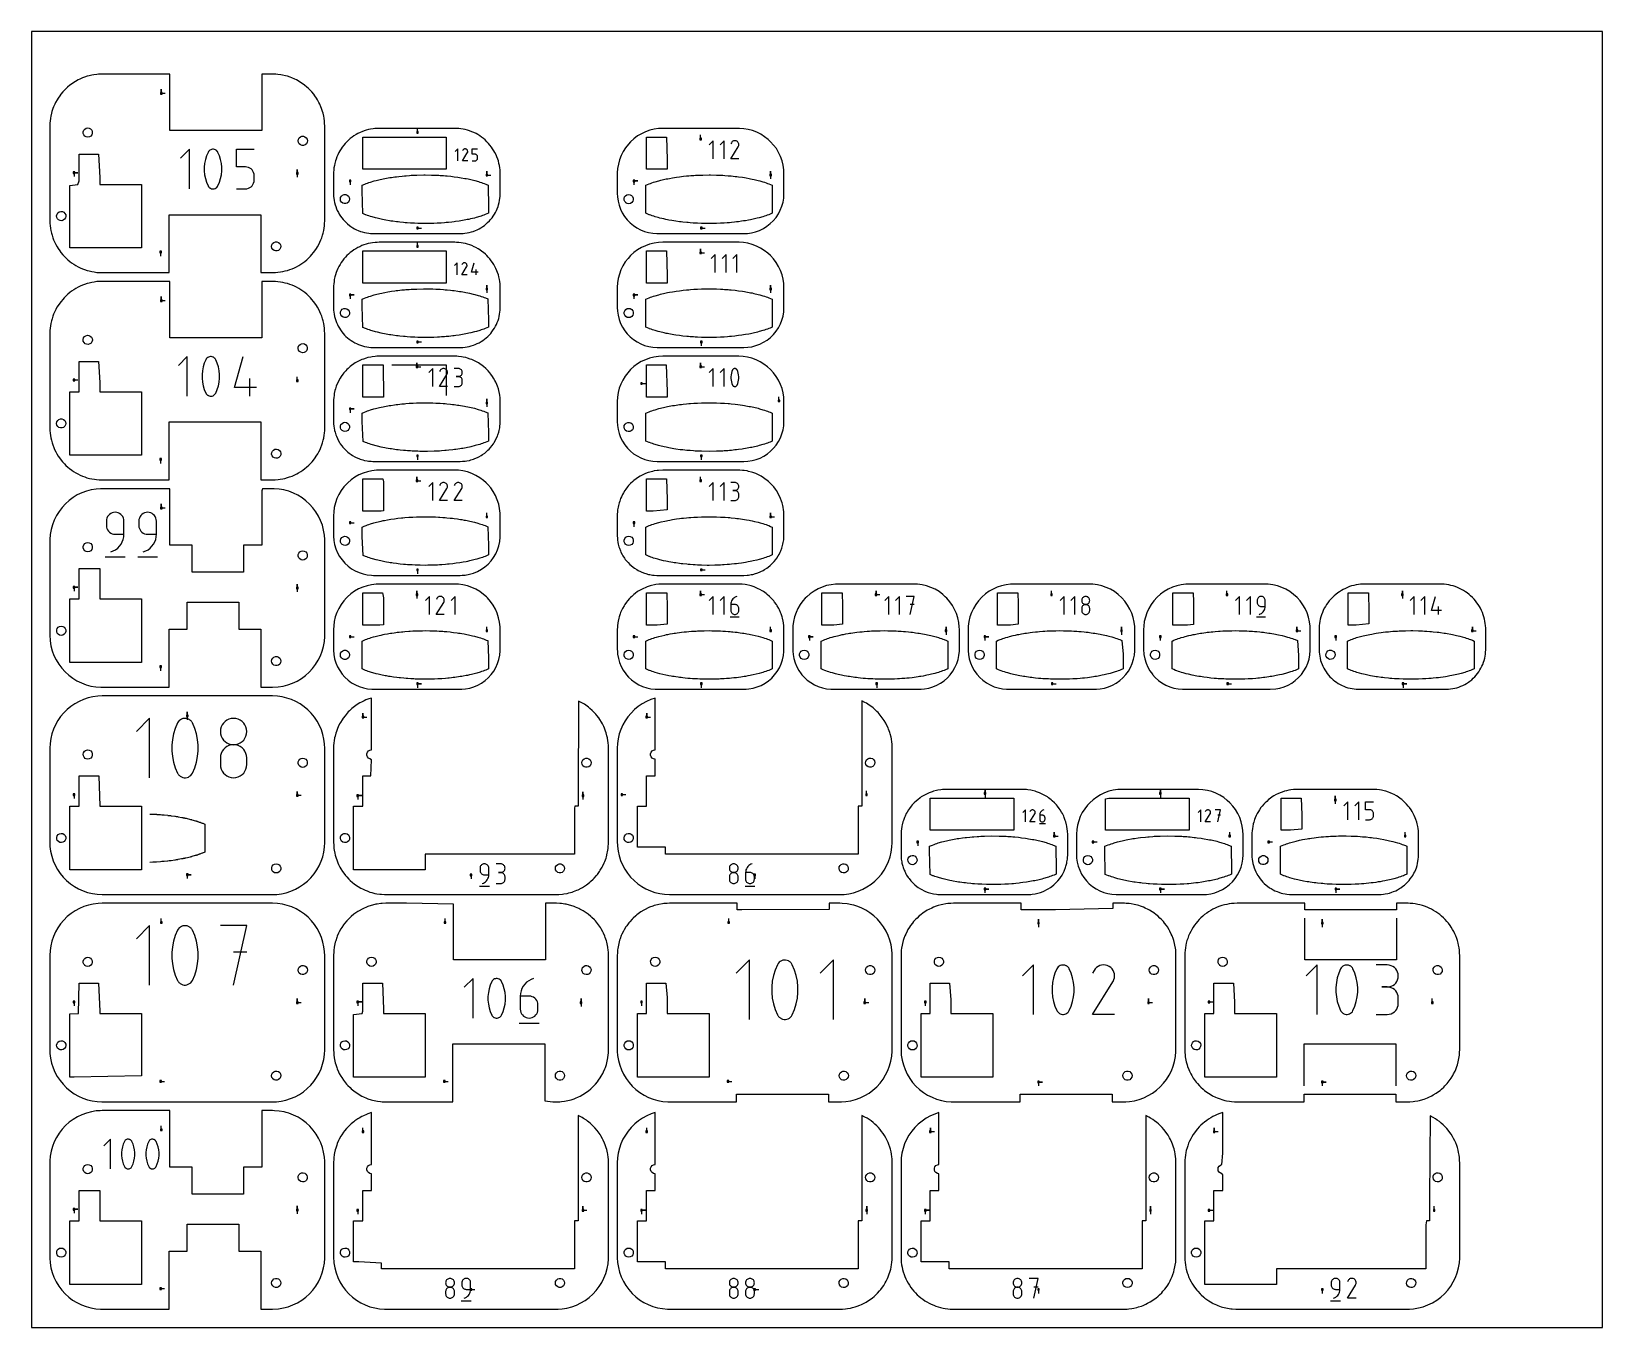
# Model space of a CAD drawing. Extents: x 0 to 570, y 0 to 470.
import ezdxf

# ---------------------------------------------------------------- set-up
doc = ezdxf.new("R2010")
doc.units = 0

msp = doc.modelspace()

# ---------------------------------------------------------------- linework, layer by layer
at = {"layer": 'annotation', "color": 1}
for p, q in [((47.107288, 447.580638), (47.107288, 449.009388)), ((47.107288, 447.580638), (47.107288, 449.009388)), ((47.107288, 449.009388), (47.107288, 447.580638)), ((47.107288, 447.580638), (48.536038, 447.580637)), ((140.078868, 433.37876), (140.078868, 434.80751)), ((242.776638, 431.03589), (242.776638, 432.46464)), ((247.380674, 430.386532), (245.928544, 428.933992)), ((247.380674, 423.854611), (247.380674, 430.386532)), ((251.282273, 430.386532), (249.830144, 428.933992)), ((251.282273, 423.854611), (251.282273, 430.386532)), ((253.732031, 423.854558), (256.412634, 428.169984)), ((253.926604, 429.660209), (253.736128, 429.294821)), ((254.077763, 429.874554), (253.926604, 429.660209)), ((254.25912, 430.053483), (254.077763, 429.874554)), ((254.465158, 430.195562), (254.25912, 430.053483)), ((254.690364, 430.299358), (254.465158, 430.195562)), ((254.92922, 430.363439), (254.690364, 430.299358)), ((255.176211, 430.386372), (254.92922, 430.363439)), ((255.425822, 430.366724), (255.176211, 430.386372)), ((255.672537, 430.303062), (255.425822, 430.366724)), ((255.91084, 430.193954), (255.672537, 430.303062)), ((256.123977, 430.042606), (255.91084, 430.193954)), ((255.91084, 430.193954), (255.91084, 430.193954)), ((256.302182, 429.86099), (256.123977, 430.042606)), ((256.443872, 429.654671), (256.302182, 429.86099)), ((256.412634, 428.169984), (256.415838, 428.173949)), ((256.412634, 428.169984), (256.412634, 428.169984)), ((256.415838, 428.173949), (256.418911, 428.177948)), ((256.418911, 428.177948), (256.421873, 428.182015)), ((256.421873, 428.182015), (256.424744, 428.186183)), ((256.424744, 428.186183), (256.427544, 428.190485)), ((256.427544, 428.190485), (256.430293, 428.194956)), ((256.430293, 428.194956), (256.433012, 428.199629)), ((256.433012, 428.199629), (256.435721, 428.204539)), ((256.435721, 428.204539), (256.43844, 428.209718)), ((256.43844, 428.209718), (256.549122, 428.44736)), ((256.43844, 428.209718), (256.43844, 428.209718)), ((256.547461, 429.429217), (256.443872, 429.654671)), ((256.611365, 429.190192), (256.547461, 429.429217)), ((256.549122, 428.44736), (256.61378, 428.693698)), ((256.634, 428.943164), (256.611365, 429.190192)), ((256.61378, 428.693698), (256.634, 428.943164)), ((57.301761, 427.284934), (54.107791, 424.090064)), ((57.301761, 412.917929), (57.301761, 427.284934)), ((62.827705, 422.159934), (62.690022, 420.784031)), ((63.10307, 423.519531), (62.827705, 422.159934)), ((63.516119, 424.852194), (63.10307, 423.519531)), ((64.066851, 426.147299), (63.516119, 424.852194)), ((64.252311, 426.45571), (64.066851, 426.147299)), ((64.066851, 426.147299), (64.066851, 426.147299)), ((64.483444, 426.718531), (64.252311, 426.45571)), ((64.752596, 426.933219), (64.483444, 426.718531)), ((65.052113, 427.097229), (64.752596, 426.933219)), ((65.374345, 427.208019), (65.052113, 427.097229)), ((65.711637, 427.263044), (65.374345, 427.208019)), ((66.056338, 427.259761), (65.711637, 427.263044)), ((66.400793, 427.195627), (66.056338, 427.259761)), ((66.737351, 427.068099), (66.400793, 427.195627)), ((66.866191, 427.000394), (66.737351, 427.068099)), ((66.737351, 427.068099), (66.737351, 427.068099)), ((66.989826, 426.922627), (66.866191, 427.000394)), ((67.107654, 426.835413), (66.989826, 426.922627)), ((67.219075, 426.739366), (67.107654, 426.835413)), ((67.323488, 426.635104), (67.219075, 426.739366)), ((67.420293, 426.52324), (67.323488, 426.635104)), ((67.508889, 426.404391), (67.420293, 426.52324)), ((67.588676, 426.279173), (67.508889, 426.404391)), ((67.659053, 426.1482), (67.588676, 426.279173)), ((68.212454, 424.850426), (67.659053, 426.1482)), ((67.659053, 426.1482), (67.659053, 426.1482)), ((68.627504, 423.51576), (68.212454, 424.850426)), ((68.904205, 422.154829), (68.627504, 423.51576)), ((69.042555, 420.778258), (68.904205, 422.154829)), ((74.429098, 420.887085), (74.429098, 427.284934)), ((74.429098, 427.284934), (80.809829, 427.284934)), ((154.7123, 427.407855), (153.744213, 426.439496)), ((154.7123, 423.053242), (154.7123, 427.407855)), ((156.345472, 423.053206), (158.13254, 425.930157)), ((158.27946, 423.053206), (156.345472, 423.053206)), ((156.475187, 426.92364), (156.348203, 426.680048)), ((156.57596, 427.066537), (156.475187, 426.92364)), ((156.696864, 427.185823), (156.57596, 427.066537)), ((156.834223, 427.280542), (156.696864, 427.185823)), ((156.98436, 427.34974), (156.834223, 427.280542)), ((157.143597, 427.39246), (156.98436, 427.34974)), ((157.308258, 427.407749), (157.143597, 427.39246)), ((157.474665, 427.39465), (157.308258, 427.407749)), ((157.639142, 427.352209), (157.474665, 427.39465)), ((157.798011, 427.27947), (157.639142, 427.352209)), ((157.940102, 427.178571), (157.798011, 427.27947)), ((157.798011, 427.27947), (157.798011, 427.27947)), ((158.058906, 427.057494), (157.940102, 427.178571)), ((158.153365, 426.919948), (158.058906, 427.057494)), ((158.13254, 425.930157), (158.134676, 425.9328)), ((158.13254, 425.930157), (158.13254, 425.930157)), ((158.134676, 425.9328), (158.136725, 425.935466)), ((158.136725, 425.935466), (158.1387, 425.938177)), ((158.1387, 425.938177), (158.140613, 425.940956)), ((158.140613, 425.940956), (158.14248, 425.943824)), ((158.14248, 425.943824), (158.144313, 425.946805)), ((158.144313, 425.946805), (158.146126, 425.94992)), ((158.146126, 425.94992), (158.147932, 425.953193)), ((158.147932, 425.953193), (158.149744, 425.956646)), ((158.149744, 425.956646), (158.223532, 426.115074)), ((158.149744, 425.956646), (158.149744, 425.956646)), ((158.222425, 426.769645), (158.153365, 426.919948)), ((158.265027, 426.610295), (158.222425, 426.769645)), ((158.223532, 426.115074), (158.266637, 426.279299)), ((158.280117, 426.44561), (158.265027, 426.610295)), ((158.266637, 426.279299), (158.280117, 426.44561)), ((159.912768, 425.468679), (159.912768, 427.407855)), ((159.912768, 427.407855), (161.846756, 427.407855)), ((160.879762, 425.468679), (159.912768, 425.468679)), ((159.912768, 423.053242), (160.879762, 423.053242)), ((161.053391, 425.453158), (160.879762, 425.468679)), ((160.879762, 423.053242), (161.053319, 423.068847)), ((160.879762, 423.053242), (160.879762, 423.053242)), ((161.053319, 423.068847), (161.216777, 423.113834)), ((161.216887, 425.408396), (161.053391, 425.453158)), ((161.216777, 423.113834), (161.367381, 423.185465)), ((161.367502, 425.337092), (161.216887, 425.408396)), ((161.367381, 423.185465), (161.502375, 423.281)), ((161.502488, 425.241945), (161.367502, 425.337092)), ((161.502375, 423.281), (161.619004, 423.397698)), ((161.619094, 425.125655), (161.502488, 425.241945)), ((161.619004, 423.397698), (161.714512, 423.532819)), ((161.714573, 424.990921), (161.619094, 425.125655)), ((161.714512, 423.532819), (161.786144, 423.683625)), ((161.786176, 424.840443), (161.714573, 424.990921)), ((161.786144, 423.683625), (161.831144, 423.847374)), ((161.831153, 424.676919), (161.786176, 424.840443)), ((161.831144, 423.847374), (161.846756, 424.021328)), ((161.846756, 424.50305), (161.831153, 424.676919)), ((161.846756, 424.021328), (161.846756, 424.50305)), ((161.846756, 424.50305), (161.846756, 424.50305)), ((256.633013, 423.854558), (253.732031, 423.854558)), ((15.452965, 418.780637), (15.452964, 417.351887)), ((15.452965, 418.780637), (16.881714, 418.780637)), ((15.452965, 418.780637), (16.881714, 418.780637)), ((16.881714, 418.780637), (15.452965, 418.780637)), ((62.690022, 420.784031), (62.690022, 419.402448)), ((62.690022, 419.402448), (62.827705, 418.02581)), ((62.827705, 418.02581), (63.10307, 416.664746)), ((63.10307, 416.664746), (63.516119, 415.32988)), ((68.212454, 415.328111), (68.627504, 416.660975)), ((68.627504, 416.660975), (68.904205, 418.020705)), ((68.904205, 418.020705), (69.042555, 419.396675)), ((69.042555, 419.396675), (69.042555, 420.778258)), ((77.619463, 420.887085), (74.429098, 420.887085)), ((78.192309, 420.835879), (77.619463, 420.887085)), ((78.731726, 420.688197), (78.192309, 420.835879)), ((79.228644, 420.452947), (78.731726, 420.688197)), ((79.673996, 420.139033), (79.228644, 420.452947)), ((80.058711, 419.755362), (79.673996, 420.139033)), ((80.373722, 419.310839), (80.058711, 419.755362)), ((80.609957, 418.814372), (80.373722, 419.310839)), ((80.758349, 418.274865), (80.609957, 418.814372)), ((80.75832, 415.53798), (80.809829, 416.111898)), ((80.809829, 417.701224), (80.758349, 418.274865)), ((80.809829, 416.111898), (80.809829, 417.701224)), ((80.809829, 417.701224), (80.809829, 417.701224)), ((96.452306, 418.542512), (96.452306, 419.971262)), ((96.452306, 418.542512), (96.452306, 419.971262)), ((96.452306, 419.971262), (96.452306, 418.542512)), ((96.452306, 418.542512), (96.452306, 417.113762)), ((165.221245, 417.923558), (165.221245, 419.352308)), ((165.221245, 417.923558), (165.221245, 419.352308)), ((165.221245, 419.352308), (165.221245, 417.923558)), ((165.221245, 417.923558), (166.649995, 417.923558)), ((268.15714, 417.923557), (268.15714, 419.352307)), ((268.15714, 417.923557), (268.15714, 419.352307)), ((268.15714, 419.352307), (268.15714, 417.923557)), ((268.15714, 417.923557), (268.15714, 416.494807)), ((63.516119, 415.32988), (64.066851, 414.031839)), ((64.066851, 414.031839), (64.066851, 414.031839)), ((64.066851, 414.031839), (64.136971, 413.901126)), ((64.136971, 413.901126), (64.216168, 413.776532)), ((64.216168, 413.776532), (64.304108, 413.658433)), ((64.304108, 413.658433), (64.400457, 413.547209)), ((64.400457, 413.547209), (64.504882, 413.443236)), ((64.504882, 413.443236), (64.617048, 413.346895)), ((64.617048, 413.346895), (64.736623, 413.258562)), ((64.736623, 413.258562), (64.863271, 413.178616)), ((64.863271, 413.178616), (64.996661, 413.107435)), ((64.996661, 413.107435), (64.996661, 413.107435)), ((64.996661, 413.107435), (65.330568, 412.982611)), ((65.330568, 412.982611), (65.673018, 412.920597)), ((65.673018, 412.920597), (66.016268, 412.918863)), ((66.016268, 412.918863), (66.352578, 412.974881)), ((66.352578, 412.974881), (66.674205, 413.086121)), ((66.674205, 413.086121), (66.973408, 413.250056)), ((66.973408, 413.250056), (67.242444, 413.464157)), ((67.242444, 413.464157), (67.473573, 413.725894)), ((67.473573, 413.725894), (67.659053, 414.03274)), ((67.659053, 414.03274), (68.212454, 415.328111)), ((67.659053, 414.03274), (67.659053, 414.03274)), ((74.429098, 412.917929), (77.619463, 412.917929)), ((77.619463, 412.917929), (78.192072, 412.969413)), ((77.619463, 412.917929), (77.619463, 412.917929)), ((78.192072, 412.969413), (78.731362, 413.11784)), ((78.731362, 413.11784), (79.228244, 413.354169)), ((79.228244, 413.354169), (79.673625, 413.669362)), ((79.673625, 413.669362), (80.058415, 414.054379)), ((80.058415, 414.054379), (80.373521, 414.500181)), ((80.373521, 414.500181), (80.609853, 414.997727)), ((80.609853, 414.997727), (80.75832, 415.53798)), ((115.650865, 415.780433), (115.650865, 414.351683)), ((218.58676, 415.780432), (220.01551, 415.780432)), ((218.58676, 415.780432), (220.01551, 415.780432)), ((220.01551, 415.780432), (218.58676, 415.780432)), ((218.58676, 415.780432), (218.58676, 414.351682)), ((140.072256, 398.716926), (141.501006, 398.716926)), ((140.078868, 392.065116), (140.078868, 393.493866)), ((243.008151, 398.716926), (244.436901, 398.716926)), ((46.85847, 389.980636), (46.85847, 388.551886)), ((242.776638, 389.722246), (242.776638, 391.150996)), ((242.776638, 389.722246), (242.776638, 391.150996)), ((242.776638, 391.150996), (242.776638, 389.722246)), ((242.776638, 389.722246), (244.205388, 389.722246)), ((248.105593, 389.072887), (246.653463, 387.620348)), ((248.105593, 382.540967), (248.105593, 389.072887)), ((252.007192, 389.072887), (250.555063, 387.620348)), ((252.007192, 382.540967), (252.007192, 389.072887)), ((255.908792, 389.072887), (254.456662, 387.620348)), ((255.908792, 382.540967), (255.908792, 389.072887)), ((154.470346, 386.094211), (153.50226, 385.125851)), ((154.470346, 381.739597), (154.470346, 386.094211)), ((156.103518, 381.739562), (157.890587, 384.616512)), ((156.233234, 385.609995), (156.106249, 385.366404)), ((156.334006, 385.752892), (156.233234, 385.609995)), ((156.454911, 385.872178), (156.334006, 385.752892)), ((156.59227, 385.966897), (156.454911, 385.872178)), ((156.742407, 386.036095), (156.59227, 385.966897)), ((156.901644, 386.078816), (156.742407, 386.036095)), ((157.066305, 386.094104), (156.901644, 386.078816)), ((157.232712, 386.081006), (157.066305, 386.094104)), ((157.397189, 386.038564), (157.232712, 386.081006)), ((157.556058, 385.965825), (157.397189, 386.038564)), ((157.698149, 385.864927), (157.556058, 385.965825)), ((157.556058, 385.965825), (157.556058, 385.965825)), ((157.816952, 385.743849), (157.698149, 385.864927)), ((157.911412, 385.606304), (157.816952, 385.743849)), ((157.890587, 384.616512), (157.892723, 384.619156)), ((157.890587, 384.616512), (157.890587, 384.616512)), ((157.892723, 384.619156), (157.894772, 384.621822)), ((157.894772, 384.621822), (157.896746, 384.624533)), ((157.896746, 384.624533), (157.89866, 384.627311)), ((157.89866, 384.627311), (157.900527, 384.63018)), ((157.900527, 384.63018), (157.90236, 384.63316)), ((157.90236, 384.63316), (157.904172, 384.636276)), ((157.904172, 384.636276), (157.905978, 384.639549)), ((157.905978, 384.639549), (157.907791, 384.643001)), ((157.907791, 384.643001), (157.981579, 384.80143)), ((157.907791, 384.643001), (157.907791, 384.643001)), ((157.980471, 385.456001), (157.911412, 385.606304)), ((158.023074, 385.296651), (157.980471, 385.456001)), ((157.981579, 384.80143), (158.024684, 384.965655)), ((158.038164, 385.131965), (158.023074, 385.296651)), ((158.024684, 384.965655), (158.038164, 385.131965)), ((159.670815, 382.707684), (160.636444, 386.094211)), ((162.08871, 382.707684), (159.670815, 382.707684)), ((161.363942, 381.739597), (161.363942, 383.673585)), ((158.037506, 381.739562), (156.103518, 381.739562)), ((165.221245, 376.609913), (165.221245, 378.038663)), ((165.221245, 376.609913), (165.221245, 378.038663)), ((165.221245, 378.038663), (165.221245, 376.609913)), ((165.221245, 376.609913), (165.221245, 375.181163)), ((268.15714, 376.609913), (268.15714, 378.038663)), ((268.15714, 376.609913), (268.15714, 378.038663)), ((268.15714, 378.038663), (268.15714, 376.609913)), ((268.15714, 376.609913), (268.15714, 375.181163)), ((47.107288, 372.405635), (47.107288, 373.834385)), ((47.107288, 372.405635), (47.107288, 373.834385)), ((47.107288, 373.834385), (47.107288, 372.405635)), ((47.107288, 372.405635), (48.536038, 372.405635)), ((115.650865, 374.466788), (117.079615, 374.466788)), ((115.650865, 374.466788), (117.079615, 374.466788)), ((117.079615, 374.466788), (115.650865, 374.466788)), ((115.650865, 374.466788), (115.650865, 373.038038)), ((218.58676, 374.466788), (220.01551, 374.466788)), ((218.58676, 374.466788), (220.01551, 374.466788)), ((220.01551, 374.466788), (218.58676, 374.466788)), ((218.58676, 374.466788), (218.58676, 373.038038)), ((140.072256, 357.403281), (141.501006, 357.403281)), ((243.008151, 357.403281), (243.008151, 355.974531)), ((56.503494, 352.109932), (53.309524, 348.915062)), ((56.503494, 337.742927), (56.503494, 352.109932)), ((62.304803, 348.344529), (62.029438, 346.984932)), ((62.717852, 349.677192), (62.304803, 348.344529)), ((63.268584, 350.972296), (62.717852, 349.677192)), ((63.454044, 351.280708), (63.268584, 350.972296)), ((63.268584, 350.972296), (63.268584, 350.972296)), ((63.685177, 351.543529), (63.454044, 351.280708)), ((63.954328, 351.758217), (63.685177, 351.543529)), ((64.253846, 351.922227), (63.954328, 351.758217)), ((64.576078, 352.033017), (64.253846, 351.922227)), ((64.91337, 352.088042), (64.576078, 352.033017)), ((65.25807, 352.084759), (64.91337, 352.088042)), ((65.602526, 352.020625), (65.25807, 352.084759)), ((65.939084, 351.893097), (65.602526, 352.020625)), ((66.067924, 351.825392), (65.939084, 351.893097)), ((65.939084, 351.893097), (65.939084, 351.893097)), ((66.191559, 351.747625), (66.067924, 351.825392)), ((66.309387, 351.660411), (66.191559, 351.747625)), ((66.420808, 351.564364), (66.309387, 351.660411)), ((66.525221, 351.460102), (66.420808, 351.564364)), ((66.622026, 351.348238), (66.525221, 351.460102)), ((66.710622, 351.229389), (66.622026, 351.348238)), ((66.790409, 351.104171), (66.710622, 351.229389)), ((66.860785, 350.973197), (66.790409, 351.104171)), ((67.414187, 349.675424), (66.860785, 350.973197)), ((66.860785, 350.973197), (66.860785, 350.973197)), ((67.829237, 348.340758), (67.414187, 349.675424)), ((68.105938, 346.979826), (67.829237, 348.340758)), ((73.630831, 340.936896), (76.816691, 352.109932)), ((130.699093, 349.084624), (148.12405, 349.084564)), ((139.840742, 348.408601), (139.840742, 349.837351)), ((139.840742, 348.408601), (139.840742, 349.837351)), ((139.840742, 349.837351), (139.840742, 348.408601)), ((139.840742, 348.408601), (141.269492, 348.408601)), ((145.610375, 347.759243), (144.158246, 346.306703)), ((145.610375, 341.227322), (145.610375, 347.759243)), ((148.12405, 349.084564), (150.49905, 349.084574)), ((149.257322, 347.73615), (149.018466, 347.672069)), ((149.504313, 347.759083), (149.257322, 347.73615)), ((149.753924, 347.739435), (149.504313, 347.759083)), ((150.000639, 347.675773), (149.753924, 347.739435)), ((150.49905, 349.084574), (150.499142, 348.187378)), ((150.499142, 348.187378), (150.499082, 338.01899)), ((154.86157, 347.751664), (153.411079, 347.751664)), ((155.122444, 347.728249), (154.86157, 347.751664)), ((155.367917, 347.660769), (155.122444, 347.728249)), ((242.776638, 348.408601), (242.776638, 349.837351)), ((242.776638, 348.408601), (242.776638, 349.837351)), ((242.776638, 349.837351), (242.776638, 348.408601)), ((242.776638, 348.408601), (244.205388, 348.408601)), ((247.387577, 347.759242), (245.935447, 346.306703)), ((247.387577, 341.227322), (247.387577, 347.759242)), ((251.289176, 347.759242), (249.837047, 346.306703)), ((251.289176, 341.227322), (251.289176, 347.759242)), ((254.959355, 347.724273), (254.812853, 347.673903)), ((255.112704, 347.74929), (254.959355, 347.724273)), ((255.269421, 347.747798), (255.112704, 347.74929)), ((255.426027, 347.718639), (255.269421, 347.747798)), ((255.579042, 347.660659), (255.426027, 347.718639)), ((15.452965, 343.605635), (16.881715, 343.605634)), ((62.029438, 346.984932), (61.891755, 345.609029)), ((61.891755, 345.609029), (61.891755, 344.227445)), ((61.891755, 344.227445), (62.029438, 342.850808)), ((62.029438, 342.850808), (62.304803, 341.489743)), ((67.829237, 341.485973), (68.105938, 342.845703)), ((68.244288, 345.603256), (68.105938, 346.979826)), ((68.105938, 342.845703), (68.244288, 344.221673)), ((68.244288, 344.221673), (68.244288, 345.603256)), ((79.216898, 337.742927), (79.216898, 344.123657)), ((96.452306, 343.36751), (96.452306, 344.796259)), ((148.060134, 341.227269), (150.740736, 345.542695)), ((148.254707, 347.03292), (148.06423, 346.667532)), ((148.405865, 347.247265), (148.254707, 347.03292)), ((148.587222, 347.426194), (148.405865, 347.247265)), ((148.793261, 347.568273), (148.587222, 347.426194)), ((149.018466, 347.672069), (148.793261, 347.568273)), ((150.238942, 347.566664), (150.000639, 347.675773)), ((150.452079, 347.415317), (150.238942, 347.566664)), ((150.238942, 347.566664), (150.238942, 347.566664)), ((150.630284, 347.233701), (150.452079, 347.415317)), ((150.771974, 347.027382), (150.630284, 347.233701)), ((150.740736, 345.542695), (150.74394, 345.54666)), ((150.740736, 345.542695), (150.740736, 345.542695)), ((150.74394, 345.54666), (150.747013, 345.550659)), ((150.747013, 345.550659), (150.749975, 345.554726)), ((150.749975, 345.554726), (150.752846, 345.558894)), ((150.752846, 345.558894), (150.755646, 345.563196)), ((150.755646, 345.563196), (150.758395, 345.567667)), ((150.758395, 345.567667), (150.761114, 345.57234)), ((150.761114, 345.57234), (150.763823, 345.57725)), ((150.763823, 345.57725), (150.766542, 345.582429)), ((150.766542, 345.582429), (150.877224, 345.820071)), ((150.766542, 345.582429), (150.766542, 345.582429)), ((150.875563, 346.801928), (150.771974, 347.027382)), ((150.939467, 346.562903), (150.875563, 346.801928)), ((150.877224, 345.820071), (150.941882, 346.066409)), ((150.962102, 346.315875), (150.939467, 346.562903)), ((150.941882, 346.066409), (150.962102, 346.315875)), ((154.86157, 344.850682), (154.1353, 344.850682)), ((154.1353, 344.850682), (154.86157, 344.850682)), ((154.86157, 344.850682), (155.122444, 344.874104)), ((155.122444, 344.827267), (154.86157, 344.850682)), ((154.86157, 344.850682), (154.86157, 344.850682)), ((155.122444, 344.874104), (155.367917, 344.941623)), ((155.367917, 344.759787), (155.122444, 344.827267)), ((155.593908, 347.553374), (155.367917, 347.660769)), ((155.367917, 344.941623), (155.593908, 345.049124)), ((155.593908, 344.652392), (155.367917, 344.759787)), ((155.796332, 347.410216), (155.593908, 347.553374)), ((155.593908, 345.049124), (155.796332, 345.19249)), ((155.796332, 344.509234), (155.593908, 344.652392)), ((155.971107, 347.235444), (155.796332, 347.410216)), ((155.796332, 345.19249), (155.971107, 345.367605)), ((155.971107, 344.334462), (155.796332, 344.509234)), ((156.11415, 347.033208), (155.971107, 347.235444)), ((155.971107, 345.367605), (156.11415, 345.570352)), ((156.11415, 344.132226), (155.971107, 344.334462)), ((156.221378, 346.807659), (156.11415, 347.033208)), ((156.11415, 345.570352), (156.221378, 345.796615)), ((156.221378, 343.906677), (156.11415, 344.132226)), ((156.11415, 341.945801), (156.221378, 342.171367)), ((156.288709, 346.562947), (156.221378, 346.807659)), ((156.221378, 345.796615), (156.288709, 346.042277)), ((156.288709, 343.661965), (156.221378, 343.906677)), ((156.221378, 342.171367), (156.288709, 342.416137)), ((156.312061, 346.303222), (156.288709, 346.562947)), ((156.288709, 346.042277), (156.312061, 346.303222)), ((156.312061, 343.40224), (156.288709, 343.661965)), ((156.288709, 342.416137), (156.312061, 342.67597)), ((156.312061, 346.303222), (156.312061, 346.303222)), ((156.312061, 342.67597), (156.312061, 343.40224)), ((156.312061, 343.40224), (156.312061, 343.40224)), ((221.324755, 342.321948), (222.753505, 342.321948)), ((253.801532, 345.429175), (253.738934, 344.803624)), ((253.738934, 344.803624), (253.738934, 344.175491)), ((253.738934, 344.175491), (253.801532, 343.549607)), ((253.926726, 346.047312), (253.801532, 345.429175)), ((253.801532, 343.549607), (253.926726, 342.930802)), ((254.114517, 346.653204), (253.926726, 346.047312)), ((253.926726, 342.930802), (254.114517, 342.323909)), ((254.364906, 347.242019), (254.114517, 346.653204)), ((254.114517, 342.323909), (254.364906, 341.733758)), ((254.449225, 347.382238), (254.364906, 347.242019)), ((254.364906, 347.242019), (254.364906, 347.242019)), ((254.554309, 347.501729), (254.449225, 347.382238)), ((254.676678, 347.599336), (254.554309, 347.501729)), ((254.812853, 347.673903), (254.676678, 347.599336)), ((255.637619, 347.629877), (255.579042, 347.660659)), ((255.579042, 347.660659), (255.579042, 347.660659)), ((255.693829, 347.59452), (255.637619, 347.629877)), ((255.747399, 347.554869), (255.693829, 347.59452)), ((255.798056, 347.511201), (255.747399, 347.554869)), ((255.845527, 347.463799), (255.798056, 347.511201)), ((255.889539, 347.41294), (255.845527, 347.463799)), ((255.929819, 347.358906), (255.889539, 347.41294)), ((255.966094, 347.301976), (255.929819, 347.358906)), ((255.998091, 347.242429), (255.966094, 347.301976)), ((256.249693, 346.6524), (255.998091, 347.242429)), ((255.998091, 347.242429), (255.998091, 347.242429)), ((255.998091, 341.734168), (256.249693, 342.323105)), ((256.438395, 346.045597), (256.249693, 346.6524)), ((256.249693, 342.323105), (256.438395, 342.929088)), ((256.564196, 345.426854), (256.438395, 346.045597)), ((256.438395, 342.929088), (256.564196, 343.547286)), ((256.627097, 344.801), (256.564196, 345.426854)), ((256.564196, 343.547286), (256.627097, 344.172867)), ((256.627097, 344.172867), (256.627097, 344.801)), ((62.304803, 341.489743), (62.717852, 340.154877)), ((62.717852, 340.154877), (63.268584, 338.856837)), ((63.268584, 338.856837), (63.268584, 338.856837)), ((63.268584, 338.856837), (63.338704, 338.726124)), ((63.338704, 338.726124), (63.417901, 338.60153)), ((63.417901, 338.60153), (63.505841, 338.483431)), ((63.505841, 338.483431), (63.60219, 338.372206)), ((63.60219, 338.372206), (63.706615, 338.268234)), ((63.706615, 338.268234), (63.818781, 338.171893)), ((63.818781, 338.171893), (63.938356, 338.08356)), ((63.938356, 338.08356), (64.065004, 338.003614)), ((64.065004, 338.003614), (64.198394, 337.932433)), ((64.198394, 337.932433), (64.198394, 337.932433)), ((64.198394, 337.932433), (64.532301, 337.807609)), ((64.532301, 337.807609), (64.87475, 337.745595)), ((64.87475, 337.745595), (65.218001, 337.743861)), ((65.218001, 337.743861), (65.554311, 337.799879)), ((65.554311, 337.799879), (65.875938, 337.911119)), ((65.875938, 337.911119), (66.175141, 338.075054)), ((66.175141, 338.075054), (66.444177, 338.289155)), ((66.444177, 338.289155), (66.675306, 338.550892)), ((66.675306, 338.550892), (66.860785, 338.857738)), ((66.860785, 338.857738), (67.414187, 340.153109)), ((66.860785, 338.857738), (66.860785, 338.857738)), ((67.414187, 340.153109), (67.829237, 341.485973)), ((81.608096, 340.936896), (73.630831, 340.936896)), ((150.961115, 341.227269), (148.060134, 341.227269)), ((153.411079, 341.227527), (154.86157, 341.227527)), ((154.86157, 341.227527), (155.122444, 341.250929)), ((154.86157, 341.227527), (154.86157, 341.227527)), ((155.122444, 341.250929), (155.367917, 341.318376)), ((155.367917, 341.318376), (155.593908, 341.425726)), ((155.593908, 341.425726), (155.796332, 341.568841)), ((155.796332, 341.568841), (155.971107, 341.743579)), ((155.971107, 341.743579), (156.11415, 341.945801)), ((165.221245, 335.296268), (165.221245, 336.725018)), ((165.221245, 335.296268), (165.221245, 336.725018)), ((165.221245, 336.725018), (165.221245, 335.296268)), ((254.364906, 341.733758), (254.364906, 341.733758)), ((254.364906, 341.733758), (254.396786, 341.67433)), ((254.396786, 341.67433), (254.432793, 341.617684)), ((254.432793, 341.617684), (254.472774, 341.563991)), ((254.472774, 341.563991), (254.516579, 341.513423)), ((254.516579, 341.513423), (254.564056, 341.466152)), ((254.564056, 341.466152), (254.615052, 341.42235)), ((254.615052, 341.42235), (254.669416, 341.38219)), ((254.669416, 341.38219), (254.726996, 341.345843)), ((254.726996, 341.345843), (254.787641, 341.313481)), ((254.787641, 341.313481), (254.787641, 341.313481)), ((254.787641, 341.313481), (254.939451, 341.25673)), ((254.939451, 341.25673), (255.095145, 341.228535)), ((255.095145, 341.228535), (255.251203, 341.227747)), ((255.251203, 341.227747), (255.404106, 341.253215)), ((255.404106, 341.253215), (255.550332, 341.303791)), ((255.550332, 341.303791), (255.686364, 341.378323)), ((255.686364, 341.378323), (255.808681, 341.475663)), ((255.808681, 341.475663), (255.913763, 341.594662)), ((255.913763, 341.594662), (255.998091, 341.734168)), ((255.998091, 341.734168), (255.998091, 341.734168)), ((271.212521, 336.049201), (271.212521, 337.477951)), ((115.650865, 333.153143), (117.079615, 333.153143)), ((115.650865, 333.153143), (117.079615, 333.153143)), ((117.079615, 333.153143), (115.650865, 333.153143)), ((115.650865, 333.153143), (115.650865, 331.724393)), ((165.221245, 335.296268), (165.221245, 333.867518)), ((46.85847, 314.805634), (46.85847, 313.376884)), ((140.072256, 316.089637), (140.072256, 314.660887)), ((243.008151, 316.089637), (243.008151, 314.660887)), ((139.840742, 307.094957), (139.840742, 308.523707)), ((139.840742, 307.094957), (139.840742, 308.523707)), ((139.840742, 308.523707), (139.840742, 307.094957)), ((242.776638, 307.094957), (242.776638, 308.523707)), ((139.840742, 307.094957), (141.269492, 307.094957)), ((145.609882, 306.445598), (144.157753, 304.993059)), ((145.609882, 299.913678), (145.609882, 306.445598)), ((148.05964, 299.913625), (150.740243, 304.22905)), ((148.254214, 305.719275), (148.063737, 305.353888)), ((148.405372, 305.933621), (148.254214, 305.719275)), ((148.586729, 306.112549), (148.405372, 305.933621)), ((148.792767, 306.254628), (148.586729, 306.112549)), ((149.017973, 306.358425), (148.792767, 306.254628)), ((149.256829, 306.422506), (149.017973, 306.358425)), ((149.50382, 306.445439), (149.256829, 306.422506)), ((149.753431, 306.425791), (149.50382, 306.445439)), ((150.000146, 306.362129), (149.753431, 306.425791)), ((150.238449, 306.25302), (150.000146, 306.362129)), ((150.451586, 306.101672), (150.238449, 306.25302)), ((150.238449, 306.25302), (150.238449, 306.25302)), ((150.629791, 305.920056), (150.451586, 306.101672)), ((150.771481, 305.713738), (150.629791, 305.920056)), ((150.740243, 304.22905), (150.743447, 304.233016)), ((150.740243, 304.22905), (150.740243, 304.22905)), ((150.743447, 304.233016), (150.74652, 304.237015)), ((150.74652, 304.237015), (150.749482, 304.241081)), ((150.749482, 304.241081), (150.752353, 304.245249)), ((150.752353, 304.245249), (150.755153, 304.249551)), ((150.755153, 304.249551), (150.757902, 304.254023)), ((150.757902, 304.254023), (150.760621, 304.258696)), ((150.760621, 304.258696), (150.76333, 304.263605)), ((150.76333, 304.263605), (150.766049, 304.268784)), ((150.766049, 304.268784), (150.876731, 304.506427)), ((150.766049, 304.268784), (150.766049, 304.268784)), ((150.87507, 305.488283), (150.771481, 305.713738)), ((150.938974, 305.249258), (150.87507, 305.488283)), ((150.876731, 304.506427), (150.941389, 304.752764)), ((150.961609, 305.00223), (150.938974, 305.249258)), ((150.941389, 304.752764), (150.961609, 305.00223)), ((153.411079, 299.913625), (156.091681, 304.22905)), ((153.605652, 305.719275), (153.415175, 305.353888)), ((153.75681, 305.933621), (153.605652, 305.719275)), ((153.938167, 306.112549), (153.75681, 305.933621)), ((154.144206, 306.254628), (153.938167, 306.112549)), ((154.369411, 306.358425), (154.144206, 306.254628)), ((154.608267, 306.422506), (154.369411, 306.358425)), ((154.855258, 306.445439), (154.608267, 306.422506)), ((155.104869, 306.425791), (154.855258, 306.445439)), ((155.351584, 306.362129), (155.104869, 306.425791)), ((155.589887, 306.25302), (155.351584, 306.362129)), ((155.803024, 306.101672), (155.589887, 306.25302)), ((155.589887, 306.25302), (155.589887, 306.25302)), ((155.981229, 305.920056), (155.803024, 306.101672)), ((156.122919, 305.713738), (155.981229, 305.920056)), ((156.091681, 304.22905), (156.094885, 304.233016)), ((156.091681, 304.22905), (156.091681, 304.22905)), ((156.094885, 304.233016), (156.097959, 304.237015)), ((156.097959, 304.237015), (156.10092, 304.241081)), ((156.10092, 304.241081), (156.103791, 304.245249)), ((156.103791, 304.245249), (156.106591, 304.249551)), ((156.106591, 304.249551), (156.10934, 304.254023)), ((156.10934, 304.254023), (156.112059, 304.258696)), ((156.112059, 304.258696), (156.114768, 304.263605)), ((156.114768, 304.263605), (156.117487, 304.268784)), ((156.117487, 304.268784), (156.228169, 304.506427)), ((156.117487, 304.268784), (156.117487, 304.268784)), ((156.226508, 305.488283), (156.122919, 305.713738)), ((156.290412, 305.249258), (156.226508, 305.488283)), ((156.228169, 304.506427), (156.292827, 304.752764)), ((156.313047, 305.00223), (156.290412, 305.249258)), ((156.292827, 304.752764), (156.313047, 305.00223)), ((247.381167, 306.445598), (245.929037, 304.993059)), ((247.381167, 299.913678), (247.381167, 306.445598)), ((251.282766, 306.445598), (249.830637, 304.993059)), ((251.282766, 299.913678), (251.282766, 306.445598)), ((255.182522, 306.43802), (253.732031, 306.43802)), ((255.182522, 303.537038), (254.456253, 303.537038)), ((254.456253, 303.537038), (255.182522, 303.537038)), ((255.443397, 306.414604), (255.182522, 306.43802)), ((255.182522, 303.537038), (255.443397, 303.560459)), ((255.443397, 303.513622), (255.182522, 303.537038)), ((255.182522, 303.537038), (255.182522, 303.537038)), ((255.68887, 306.347124), (255.443397, 306.414604)), ((255.443397, 303.560459), (255.68887, 303.627978)), ((255.68887, 303.446142), (255.443397, 303.513622)), ((255.914861, 306.23973), (255.68887, 306.347124)), ((255.68887, 303.627978), (255.914861, 303.73548)), ((255.914861, 303.338748), (255.68887, 303.446142)), ((256.117285, 306.096571), (255.914861, 306.23973)), ((255.914861, 303.73548), (256.117285, 303.878846)), ((256.117285, 303.195589), (255.914861, 303.338748)), ((256.292059, 305.921799), (256.117285, 306.096571)), ((256.117285, 303.878846), (256.292059, 304.053961)), ((256.292059, 303.020817), (256.117285, 303.195589)), ((256.435103, 305.719563), (256.292059, 305.921799)), ((256.292059, 304.053961), (256.435103, 304.256708)), ((256.435103, 302.818581), (256.292059, 303.020817)), ((256.542331, 305.494014), (256.435103, 305.719563)), ((256.435103, 304.256708), (256.542331, 304.48297)), ((256.542331, 302.593032), (256.435103, 302.818581)), ((256.609662, 305.249302), (256.542331, 305.494014)), ((256.542331, 304.48297), (256.609662, 304.728632)), ((256.609662, 302.34832), (256.542331, 302.593032)), ((256.633013, 304.989577), (256.609662, 305.249302)), ((256.609662, 304.728632), (256.633013, 304.989577)), ((256.633013, 302.088595), (256.609662, 302.34832)), ((256.633013, 304.989577), (256.633013, 304.989577)), ((47.107289, 297.230633), (47.107289, 298.659383)), ((47.107289, 297.230633), (47.107289, 298.659383)), ((47.107289, 298.659383), (47.107289, 297.230633)), ((47.107289, 297.230633), (48.536039, 297.230633)), ((150.960622, 299.913625), (148.05964, 299.913625)), ((156.312061, 299.913625), (153.411079, 299.913625)), ((253.732031, 299.913883), (255.182522, 299.913883)), ((255.182522, 299.913883), (255.443397, 299.937285)), ((255.182522, 299.913883), (255.182522, 299.913883)), ((255.443397, 299.937285), (255.68887, 300.004731)), ((255.68887, 300.004731), (255.914861, 300.112082)), ((255.914861, 300.112082), (256.117285, 300.255196)), ((256.117285, 300.255196), (256.292059, 300.429935)), ((256.292059, 300.429935), (256.435103, 300.632157)), ((256.435103, 300.632157), (256.542331, 300.857723)), ((256.542331, 300.857723), (256.609662, 301.102492)), ((256.609662, 301.102492), (256.633013, 301.362325)), ((256.633013, 301.362325), (256.633013, 302.088595)), ((256.633013, 302.088595), (256.633013, 302.088595)), ((27.256251, 293.021047), (27.204742, 292.447098)), ((27.204742, 292.447098), (27.204742, 290.849663)), ((27.204742, 290.849663), (27.204742, 290.849663)), ((27.204742, 290.849663), (27.256251, 290.275745)), ((27.404717, 293.561383), (27.256251, 293.021047)), ((27.641049, 294.059049), (27.404717, 293.561383)), ((27.956156, 294.504993), (27.641049, 294.059049)), ((28.340945, 294.890159), (27.956156, 294.504993)), ((28.786327, 295.205494), (28.340945, 294.890159)), ((29.283208, 295.441944), (28.786327, 295.205494)), ((29.822499, 295.590453), (29.283208, 295.441944)), ((30.395108, 295.641968), (29.822499, 295.590453)), ((30.968902, 295.590453), (30.395108, 295.641968)), ((30.395108, 295.641968), (30.395108, 295.641968)), ((31.508823, 295.441944), (30.968902, 295.590453)), ((32.005891, 295.205494), (31.508823, 295.441944)), ((32.451124, 294.890159), (32.005891, 295.205494)), ((32.835542, 294.504993), (32.451124, 294.890159)), ((33.150167, 294.059049), (32.835542, 294.504993)), ((33.386017, 293.561383), (33.150167, 294.059049)), ((33.534112, 293.021047), (33.386017, 293.561383)), ((33.585473, 292.447098), (33.534112, 293.021047)), ((33.585473, 287.655694), (33.585473, 292.447098)), ((33.585473, 292.447098), (33.585473, 292.447098)), ((39.024609, 293.021047), (38.9731, 292.447098)), ((38.9731, 292.447098), (38.9731, 290.849663)), ((38.9731, 290.849663), (38.9731, 290.849663)), ((38.9731, 290.849663), (39.024609, 290.275745)), ((39.173075, 293.561383), (39.024609, 293.021047)), ((39.409407, 294.059049), (39.173075, 293.561383)), ((39.724514, 294.504993), (39.409407, 294.059049)), ((40.109303, 294.890159), (39.724514, 294.504993)), ((40.554685, 295.205494), (40.109303, 294.890159)), ((41.051566, 295.441944), (40.554685, 295.205494)), ((41.590857, 295.590453), (41.051566, 295.441944)), ((42.163465, 295.641968), (41.590857, 295.590453)), ((42.73726, 295.590453), (42.163465, 295.641968)), ((42.163465, 295.641968), (42.163465, 295.641968)), ((43.277181, 295.441944), (42.73726, 295.590453)), ((43.774248, 295.205494), (43.277181, 295.441944)), ((44.219481, 294.890159), (43.774248, 295.205494)), ((44.6039, 294.504993), (44.219481, 294.890159)), ((44.918525, 294.059049), (44.6039, 294.504993)), ((45.154375, 293.561383), (44.918525, 294.059049)), ((45.30247, 293.021047), (45.154375, 293.561383)), ((45.353831, 292.447098), (45.30247, 293.021047)), ((45.353831, 287.655694), (45.353831, 292.447098)), ((45.353831, 292.447098), (45.353831, 292.447098)), ((115.650865, 291.839499), (117.079615, 291.839499)), ((165.221245, 293.982624), (165.221245, 295.411374)), ((218.58676, 291.839499), (218.58676, 290.410749)), ((268.157141, 293.982624), (268.157141, 295.411374)), ((268.157141, 293.982624), (268.157141, 295.411374)), ((268.157141, 295.411374), (268.157141, 293.982624)), ((268.157141, 293.982624), (269.58589, 293.982624)), ((27.256251, 290.275745), (27.404717, 289.735492)), ((27.404717, 289.735492), (27.641049, 289.237946)), ((27.641049, 289.237946), (27.956156, 288.792144)), ((27.956156, 288.792144), (28.340945, 288.407127)), ((28.340945, 288.407127), (28.786327, 288.091934)), ((28.786327, 288.091934), (29.283208, 287.855605)), ((29.283208, 287.855605), (29.822499, 287.707178)), ((29.822499, 287.707178), (30.395108, 287.655694)), ((30.395108, 287.655694), (33.585473, 287.655694)), ((32.975711, 284.874206), (33.308698, 285.755959)), ((33.308698, 285.755959), (33.514837, 286.687024)), ((33.514837, 286.687024), (33.585473, 287.655694)), ((39.024609, 290.275745), (39.173075, 289.735492)), ((39.173075, 289.735492), (39.409407, 289.237946)), ((39.409407, 289.237946), (39.724514, 288.792144)), ((39.724514, 288.792144), (40.109303, 288.407127)), ((40.109303, 288.407127), (40.554685, 288.091934)), ((40.554685, 288.091934), (41.051566, 287.855605)), ((41.051566, 287.855605), (41.590857, 287.707178)), ((41.590857, 287.707178), (42.163465, 287.655694)), ((42.163465, 287.655694), (45.353831, 287.655694)), ((44.744068, 284.874206), (45.077056, 285.755959)), ((45.077056, 285.755959), (45.283195, 286.687024)), ((45.283195, 286.687024), (45.353831, 287.655694)), ((26.806059, 279.479087), (33.989562, 279.479087)), ((28.798573, 281.274963), (29.710924, 281.61495)), ((28.798573, 281.274963), (28.798573, 281.274963)), ((29.710924, 281.61495), (30.548348, 282.074503)), ((30.548348, 282.074503), (31.302193, 282.641914)), ((31.302193, 282.641914), (31.963804, 283.305475)), ((31.963804, 283.305475), (32.524528, 284.053475)), ((32.524528, 284.053475), (32.975711, 284.874206)), ((38.574417, 279.479087), (45.75792, 279.479087)), ((40.566931, 281.274963), (41.479281, 281.61495)), ((40.566931, 281.274963), (40.566931, 281.274963)), ((41.479281, 281.61495), (42.316706, 282.074503)), ((42.316706, 282.074503), (43.070551, 282.641914)), ((43.070551, 282.641914), (43.732162, 283.305475)), ((43.732162, 283.305475), (44.292886, 284.053475)), ((44.292886, 284.053475), (44.744068, 284.874206)), ((140.072256, 274.775992), (140.072256, 273.347242)), ((243.008151, 274.775992), (244.436901, 274.775992)), ((15.452965, 268.430632), (15.452964, 267.001882)), ((15.452965, 268.430632), (16.881715, 268.430632)), ((15.452965, 268.430632), (16.881715, 268.430632)), ((16.881715, 268.430632), (15.452965, 268.430632)), ((96.452306, 268.192507), (96.452306, 269.621257)), ((96.452306, 268.192507), (96.452306, 269.621257)), ((96.452306, 269.621257), (96.452306, 268.192507)), ((96.452306, 268.192507), (96.452306, 266.763757)), ((139.840742, 265.781312), (139.840742, 267.210062)), ((139.840742, 265.781312), (139.840742, 267.210062)), ((139.840742, 267.210062), (139.840742, 265.781312)), ((139.840742, 265.781312), (139.840742, 264.352562)), ((144.444778, 265.131953), (142.992649, 263.679414)), ((144.444778, 258.600033), (144.444778, 265.131953)), ((146.894537, 258.59998), (149.575139, 262.915406)), ((147.08911, 264.405631), (146.898633, 264.040243)), ((147.240268, 264.619976), (147.08911, 264.405631)), ((147.421625, 264.798905), (147.240268, 264.619976)), ((147.627664, 264.940983), (147.421625, 264.798905)), ((147.852869, 265.04478), (147.627664, 264.940983)), ((148.091725, 265.108861), (147.852869, 265.04478)), ((148.338716, 265.131794), (148.091725, 265.108861)), ((148.588327, 265.112146), (148.338716, 265.131794)), ((148.835042, 265.048484), (148.588327, 265.112146)), ((149.073345, 264.939375), (148.835042, 265.048484)), ((149.286482, 264.788028), (149.073345, 264.939375)), ((149.073345, 264.939375), (149.073345, 264.939375)), ((149.464687, 264.606412), (149.286482, 264.788028)), ((149.606377, 264.400093), (149.464687, 264.606412)), ((149.575139, 262.915406), (149.578343, 262.919371)), ((149.575139, 262.915406), (149.575139, 262.915406)), ((149.578343, 262.919371), (149.581417, 262.92337)), ((149.581417, 262.92337), (149.584378, 262.927437)), ((149.584378, 262.927437), (149.587249, 262.931604)), ((149.587249, 262.931604), (149.590049, 262.935907)), ((149.590049, 262.935907), (149.592798, 262.940378)), ((149.592798, 262.940378), (149.595517, 262.945051)), ((149.595517, 262.945051), (149.598226, 262.949961)), ((149.598226, 262.949961), (149.600945, 262.95514)), ((149.600945, 262.95514), (149.711627, 263.192782)), ((149.600945, 262.95514), (149.600945, 262.95514)), ((149.709966, 264.174638), (149.606377, 264.400093)), ((149.77387, 263.935614), (149.709966, 264.174638)), ((149.711627, 263.192782), (149.776285, 263.439119)), ((149.796505, 263.688585), (149.77387, 263.935614)), ((149.776285, 263.439119), (149.796505, 263.688585)), ((153.697816, 265.131953), (152.245686, 263.679414)), ((153.697816, 258.600033), (153.697816, 265.131953)), ((242.776638, 265.781312), (242.776638, 267.210062)), ((242.776638, 265.781312), (242.776638, 267.210062)), ((242.776638, 267.210062), (242.776638, 265.781312)), ((242.776638, 265.781312), (244.205388, 265.781312)), ((247.381167, 265.131953), (245.929037, 263.679414)), ((247.381167, 258.600033), (247.381167, 265.131953)), ((251.282766, 265.131953), (249.830637, 263.679414)), ((251.282766, 258.600033), (251.282766, 265.131953)), ((253.764149, 262.664694), (253.732031, 262.223188)), ((253.732031, 262.223188), (253.732031, 260.052163)), ((255.182522, 262.223188), (253.732031, 262.223188)), ((253.857893, 263.088895), (253.764149, 262.664694)), ((254.009349, 263.49053), (253.857893, 263.088895)), ((254.214603, 263.864342), (254.009349, 263.49053)), ((254.46974, 264.205069), (254.214603, 263.864342)), ((254.770847, 264.507453), (254.46974, 264.205069)), ((255.114008, 264.766235), (254.770847, 264.507453)), ((255.495311, 264.976155), (255.114008, 264.766235)), ((255.443397, 262.199908), (255.182522, 262.223188)), ((255.91084, 265.131953), (255.495311, 264.976155)), ((255.91084, 265.131953), (255.91084, 265.131953)), ((306.426332, 265.781312), (306.426332, 267.210062)), ((306.426332, 265.781312), (306.426332, 267.210062)), ((306.426332, 267.210062), (306.426332, 265.781312)), ((306.426332, 265.781312), (307.855082, 265.781312)), ((311.029018, 265.131953), (309.576888, 263.679414)), ((311.029018, 258.600033), (311.029018, 265.131953)), ((314.930617, 265.131953), (313.478488, 263.679414)), ((314.930617, 258.600033), (314.930617, 265.131953)), ((320.284346, 265.131953), (317.379677, 265.131953)), ((318.832217, 258.600033), (320.284346, 265.131953)), ((320.284346, 262.223188), (318.832217, 262.223188)), ((370.076026, 265.781312), (370.076026, 267.210062)), ((374.680555, 265.131953), (373.228426, 263.679414)), ((374.680555, 258.600033), (374.680555, 265.131953)), ((378.582155, 265.131953), (377.130025, 263.679414)), ((378.582155, 258.600033), (378.582155, 265.131953)), ((381.054825, 263.935248), (381.03142, 263.675523)), ((381.03142, 263.675523), (381.03142, 263.675523)), ((381.03142, 263.675523), (381.054838, 263.414578)), ((381.122291, 264.17996), (381.054825, 263.935248)), ((381.054838, 263.414578), (381.122338, 263.168916)), ((381.229695, 264.405509), (381.122291, 264.17996)), ((381.122338, 263.168916), (381.229786, 262.942654)), ((381.372913, 264.607745), (381.229695, 264.405509)), ((381.229786, 262.942654), (381.373048, 262.739907)), ((381.547823, 264.782517), (381.372913, 264.607745)), ((381.373048, 262.739907), (381.547991, 262.564792)), ((381.750301, 264.925675), (381.547823, 264.782517)), ((381.547991, 262.564792), (381.750483, 262.421425)), ((381.976224, 265.03307), (381.750301, 264.925675)), ((381.750483, 262.421425), (381.976389, 262.313924)), ((382.221468, 265.10055), (381.976224, 265.03307)), ((381.976389, 262.313924), (382.221576, 262.246405)), ((382.481911, 265.123966), (382.221468, 265.10055)), ((382.481911, 262.222984), (382.221468, 262.199563)), ((382.221576, 262.246405), (382.481911, 262.222984)), ((382.742353, 265.10055), (382.481911, 265.123966)), ((382.481911, 265.123966), (382.481911, 265.123966)), ((382.481911, 262.222984), (382.742246, 262.246405)), ((382.742353, 262.199576), (382.481911, 262.222984)), ((382.481911, 262.222984), (382.481911, 262.222984)), ((382.481911, 262.222984), (382.481911, 262.222984)), ((382.742246, 262.246405), (382.987433, 262.313924)), ((382.987598, 265.03307), (382.742353, 265.10055)), ((382.987433, 262.313924), (383.213339, 262.421425)), ((383.213521, 264.925675), (382.987598, 265.03307)), ((383.213339, 262.421425), (383.41583, 262.564792)), ((383.415999, 264.782517), (383.213521, 264.925675)), ((383.41583, 262.564792), (383.590773, 262.739907)), ((383.590908, 264.607745), (383.415999, 264.782517)), ((383.590773, 262.739907), (383.734036, 262.942654)), ((383.734127, 264.405509), (383.590908, 264.607745)), ((383.734036, 262.942654), (383.841483, 263.168916)), ((383.841531, 264.17996), (383.734127, 264.405509)), ((383.841483, 263.168916), (383.908983, 263.414578)), ((383.908997, 263.935248), (383.841531, 264.17996)), ((383.908983, 263.414578), (383.932402, 263.675523)), ((383.932402, 263.675523), (383.908997, 263.935248)), ((383.932402, 263.675523), (383.932402, 263.675523)), ((433.72572, 265.781312), (433.72572, 267.210062)), ((438.330249, 265.131953), (436.87812, 263.679414)), ((438.330249, 258.600033), (438.330249, 265.131953)), ((442.231849, 265.131953), (440.779719, 263.679414)), ((442.231849, 258.600033), (442.231849, 265.131953)), ((444.704123, 263.940359), (444.680704, 263.679414)), ((444.680704, 263.679414), (444.680704, 262.953145)), ((444.680704, 262.953145), (444.680704, 262.953145)), ((444.680704, 262.953145), (444.704123, 262.692214)), ((444.771622, 264.186021), (444.704123, 263.940359)), ((444.704123, 262.692214), (444.771622, 262.44659)), ((444.87907, 264.412283), (444.771622, 264.186021)), ((444.771622, 262.44659), (444.87907, 262.220382)), ((445.022332, 264.61503), (444.87907, 264.412283)), ((444.87907, 262.220382), (445.022332, 262.017699)), ((445.197276, 264.790145), (445.022332, 264.61503)), ((445.399767, 264.933511), (445.197276, 264.790145)), ((445.625673, 265.041013), (445.399767, 264.933511)), ((445.87086, 265.108532), (445.625673, 265.041013)), ((446.131195, 265.131953), (445.87086, 265.108532)), ((446.392069, 265.108532), (446.131195, 265.131953)), ((446.131195, 265.131953), (446.131195, 265.131953)), ((446.637543, 265.041013), (446.392069, 265.108532)), ((446.863533, 264.933511), (446.637543, 265.041013)), ((447.065957, 264.790145), (446.863533, 264.933511)), ((447.240732, 264.61503), (447.065957, 264.790145)), ((447.383775, 264.412283), (447.240732, 264.61503)), ((447.491004, 264.186021), (447.383775, 264.412283)), ((447.558335, 263.940359), (447.491004, 264.186021)), ((447.581686, 263.679414), (447.558335, 263.940359)), ((447.581686, 261.501015), (447.581686, 263.679414)), ((447.581686, 263.679414), (447.581686, 263.679414)), ((497.375414, 265.781312), (497.375414, 267.210062)), ((497.375414, 265.781312), (497.375414, 267.210062)), ((497.375414, 267.210062), (497.375414, 265.781312)), ((497.375414, 265.781312), (497.375414, 264.352562)), ((501.617013, 265.131953), (500.164884, 263.679414)), ((501.617013, 258.600033), (501.617013, 265.131953)), ((505.518613, 265.131953), (504.066483, 263.679414)), ((505.518613, 258.600033), (505.518613, 265.131953)), ((507.967878, 260.052163), (509.416321, 265.131953)), ((149.795519, 258.59998), (146.894537, 258.59998)), ((253.550362, 257.783543), (256.816322, 257.783543)), ((253.732031, 260.052163), (253.732031, 260.052163)), ((253.732031, 260.052163), (253.75545, 259.791232)), ((253.75545, 259.791232), (253.82295, 259.545608)), ((253.82295, 259.545608), (253.930397, 259.3194)), ((253.930397, 259.3194), (254.07366, 259.116717)), ((254.07366, 259.116717), (254.248603, 258.94167)), ((254.248603, 258.94167), (254.451095, 258.798369)), ((254.451095, 258.798369), (254.677001, 258.690922)), ((254.677001, 258.690922), (254.922188, 258.62344)), ((254.922188, 258.62344), (255.182522, 258.600033)), ((255.182522, 258.600033), (255.443397, 258.62344)), ((255.182522, 258.600033), (255.182522, 258.600033)), ((255.68887, 262.132765), (255.443397, 262.199908)), ((255.443397, 258.62344), (255.68887, 258.690922)), ((255.914861, 262.025809), (255.68887, 262.132765)), ((255.68887, 258.690922), (255.914861, 258.798369)), ((256.117285, 261.883089), (255.914861, 262.025809)), ((255.914861, 258.798369), (256.117285, 258.94167)), ((256.292059, 261.708654), (256.117285, 261.883089)), ((256.117285, 258.94167), (256.292059, 259.116717)), ((256.435103, 261.506553), (256.292059, 261.708654)), ((256.292059, 259.116717), (256.435103, 259.3194)), ((256.542331, 261.280835), (256.435103, 261.506553)), ((256.435103, 259.3194), (256.542331, 259.545608)), ((256.609662, 261.03555), (256.542331, 261.280835)), ((256.542331, 259.545608), (256.609662, 259.791232)), ((256.633013, 260.774746), (256.609662, 261.03555)), ((256.609662, 259.791232), (256.633013, 260.052163)), ((256.633013, 260.052163), (256.633013, 260.774746)), ((256.633013, 260.774746), (256.633013, 260.774746)), ((381.054825, 261.031677), (381.03142, 260.770854)), ((381.03142, 260.770854), (381.03142, 260.048271)), ((381.03142, 260.048271), (381.03142, 260.048271)), ((381.03142, 260.048271), (381.054838, 259.787467)), ((381.122291, 261.277244), (381.054825, 261.031677)), ((381.054838, 259.787467), (381.122338, 259.542182)), ((381.229695, 261.503435), (381.122291, 261.277244)), ((381.122338, 259.542182), (381.229786, 259.316464)), ((381.372913, 261.706131), (381.229695, 261.503435)), ((381.229786, 259.316464), (381.373048, 259.114363)), ((381.547823, 261.881212), (381.372913, 261.706131)), ((381.373048, 259.114363), (381.547991, 258.939928)), ((381.750301, 262.024557), (381.547823, 261.881212)), ((381.547991, 258.939928), (381.750483, 258.797208)), ((381.976224, 262.132047), (381.750301, 262.024557)), ((381.750483, 258.797208), (381.976389, 258.690252)), ((382.221468, 262.199563), (381.976224, 262.132047)), ((381.976389, 258.690252), (382.221576, 258.623109)), ((382.221576, 258.623109), (382.481911, 258.599828)), ((382.481911, 258.599828), (382.742246, 258.623109)), ((382.481911, 258.599828), (382.481911, 258.599828)), ((382.742246, 258.623109), (382.987433, 258.690252)), ((382.987598, 262.132095), (382.742353, 262.199576)), ((382.987433, 258.690252), (383.213339, 258.797208)), ((383.213521, 262.024648), (382.987598, 262.132095)), ((383.213339, 258.797208), (383.41583, 258.939928)), ((383.415999, 261.881346), (383.213521, 262.024648)), ((383.41583, 258.939928), (383.590773, 259.114363)), ((383.590908, 261.706299), (383.415999, 261.881346)), ((383.590773, 259.114363), (383.734036, 259.316464)), ((383.734127, 261.503617), (383.590908, 261.706299)), ((383.734036, 259.316464), (383.841483, 259.542182)), ((383.841531, 261.277409), (383.734127, 261.503617)), ((383.841483, 259.542182), (383.908983, 259.787467)), ((383.908997, 261.031785), (383.841531, 261.277409)), ((383.908983, 259.787467), (383.932402, 260.048271)), ((383.932402, 260.770854), (383.908997, 261.031785)), ((383.932402, 260.048271), (383.932402, 260.770854)), ((383.932402, 260.770854), (383.932402, 260.770854)), ((444.499444, 257.783543), (447.765404, 257.783543)), ((445.022332, 262.017699), (445.197276, 261.842652)), ((445.197276, 261.842652), (445.399767, 261.699351)), ((445.399767, 261.699351), (445.625673, 261.591904)), ((445.405335, 258.600033), (445.820133, 258.754607)), ((445.405335, 258.600033), (445.405335, 258.600033)), ((445.625673, 261.591904), (445.87086, 261.524422)), ((445.820133, 258.754607), (446.200866, 258.963542)), ((445.87086, 261.524422), (446.131195, 261.501015)), ((446.131195, 261.501015), (447.581686, 261.501015)), ((446.200866, 258.963542), (446.543599, 259.221514)), ((446.543599, 259.221514), (446.844399, 259.5232)), ((446.844399, 259.5232), (447.09933, 259.863276)), ((447.09933, 259.863276), (447.304459, 260.236419)), ((447.304459, 260.236419), (447.455851, 260.637306)), ((447.455851, 260.637306), (447.549572, 261.060612)), ((447.549572, 261.060612), (447.581686, 261.501015)), ((511.59472, 260.052163), (507.967878, 260.052163)), ((510.507569, 258.600033), (510.507569, 261.501015)), ((165.221245, 252.668979), (165.221245, 254.097729)), ((268.157141, 252.668979), (268.157141, 254.097729)), ((331.806835, 252.668979), (331.806835, 254.097729)), ((331.806835, 252.668979), (331.806835, 254.097729)), ((331.806835, 254.097729), (331.806835, 252.668979)), ((331.806835, 252.668979), (331.806835, 251.240229)), ((395.456529, 252.668979), (395.456529, 254.097729)), ((395.456529, 252.668979), (395.456529, 254.097729)), ((395.456529, 254.097729), (395.456529, 252.668979)), ((395.456529, 252.668979), (395.456529, 251.240229)), ((459.106223, 252.668979), (459.106223, 254.097729)), ((459.106223, 252.668979), (459.106223, 254.097729)), ((459.106223, 254.097729), (459.106223, 252.668979)), ((459.106223, 252.668979), (460.534973, 252.668979)), ((522.755917, 252.668979), (522.755917, 254.097729)), ((522.755917, 252.668979), (522.755917, 254.097729)), ((522.755917, 254.097729), (522.755917, 252.668979)), ((522.755917, 252.668979), (524.184667, 252.668979)), ((115.650865, 250.525854), (117.079615, 250.525854)), ((218.58676, 250.525854), (220.01551, 250.525854)), ((282.236454, 250.525854), (283.665204, 250.525854)), ((282.236454, 250.525854), (283.665204, 250.525854)), ((283.665204, 250.525854), (282.236454, 250.525854)), ((282.236454, 250.525854), (282.236454, 249.097104)), ((345.886148, 250.525854), (347.314898, 250.525854)), ((345.886148, 250.525854), (347.314898, 250.525854)), ((347.314898, 250.525854), (345.886148, 250.525854)), ((345.886148, 250.525854), (345.886148, 249.097104)), ((409.535843, 250.525854), (409.535843, 249.097104)), ((473.185537, 250.525854), (473.185537, 249.097104)), ((46.85847, 239.630632), (46.85847, 238.201882)), ((140.072256, 233.462347), (141.501006, 233.462347)), ((140.072256, 233.462347), (141.501006, 233.462347)), ((141.501006, 233.462347), (140.072256, 233.462347)), ((140.072256, 233.462347), (140.072256, 232.033597)), ((243.008151, 233.462347), (243.008151, 232.033597)), ((306.657845, 233.462347), (306.657845, 232.033597)), ((370.30754, 233.462347), (371.73629, 233.462347)), ((433.957234, 233.462347), (435.385984, 233.462347)), ((497.606928, 233.462347), (499.035678, 233.462347)), ((497.606928, 233.462347), (499.035678, 233.462347)), ((499.035678, 233.462347), (497.606928, 233.462347)), ((497.606928, 233.462347), (497.606928, 232.033597)), ((56.547948, 221.817506), (56.547948, 223.246256)), ((56.547948, 221.817506), (56.547948, 223.246256)), ((56.547948, 223.246256), (56.547948, 221.817506)), ((120.270857, 221.393254), (120.270857, 222.822004)), ((120.270857, 221.393254), (120.270857, 222.822004)), ((120.270857, 222.822004), (120.270857, 221.393254)), ((223.206752, 221.393254), (223.206752, 222.822004)), ((223.206752, 221.393254), (223.206752, 222.822004)), ((223.206752, 222.822004), (223.206752, 221.393254)), ((42.868929, 220.940878), (38.077975, 216.148573)), ((42.868929, 199.39037), (42.868929, 220.940878)), ((52.190466, 217.291768), (51.570893, 215.292773)), ((53.016563, 219.234424), (52.190466, 217.291768)), ((53.294755, 219.697042), (53.016563, 219.234424)), ((53.016563, 219.234424), (53.016563, 219.234424)), ((53.641453, 220.091274), (53.294755, 219.697042)), ((54.045181, 220.413305), (53.641453, 220.091274)), ((54.494458, 220.65932), (54.045181, 220.413305)), ((54.977805, 220.825504), (54.494458, 220.65932)), ((55.483743, 220.908042), (54.977805, 220.825504)), ((56.000794, 220.903118), (55.483743, 220.908042)), ((56.517477, 220.806918), (56.000794, 220.903118)), ((57.022315, 220.615625), (56.517477, 220.806918)), ((56.547948, 221.817506), (56.547948, 220.388756)), ((57.215574, 220.514068), (57.022315, 220.615625)), ((57.022315, 220.615625), (57.022315, 220.615625)), ((57.401026, 220.397417), (57.215574, 220.514068)), ((57.577768, 220.266596), (57.401026, 220.397417)), ((57.744899, 220.122526), (57.577768, 220.266596)), ((57.90152, 219.966132), (57.744899, 220.122526)), ((58.046727, 219.798337), (57.90152, 219.966132)), ((58.179622, 219.620064), (58.046727, 219.798337)), ((58.299302, 219.432236), (58.179622, 219.620064)), ((58.404866, 219.235776), (58.299302, 219.432236)), ((59.234968, 217.289115), (58.404866, 219.235776)), ((58.404866, 219.235776), (58.404866, 219.235776)), ((59.857544, 215.287116), (59.234968, 217.289115)), ((68.637153, 216.992635), (68.559934, 216.135734)), ((68.859741, 217.800004), (68.637153, 216.992635)), ((69.214095, 218.54415), (68.859741, 217.800004)), ((69.68661, 219.211378), (69.214095, 218.54415)), ((70.263683, 219.787997), (69.68661, 219.211378)), ((70.93171, 220.260314), (70.263683, 219.787997)), ((71.677089, 220.614636), (70.93171, 220.260314)), ((72.486214, 220.83727), (71.677089, 220.614636)), ((73.345482, 220.914524), (72.486214, 220.83727)), ((74.204751, 220.83727), (73.345482, 220.914524)), ((73.345482, 220.914524), (73.345482, 220.914524)), ((75.013876, 220.614636), (74.204751, 220.83727)), ((75.759254, 220.260314), (75.013876, 220.614636)), ((76.427282, 219.787997), (75.759254, 220.260314)), ((77.004355, 219.211378), (76.427282, 219.787997)), ((77.47687, 218.54415), (77.004355, 219.211378)), ((77.831223, 217.800004), (77.47687, 218.54415)), ((78.053811, 216.992635), (77.831223, 217.800004)), ((78.13103, 216.135734), (78.053811, 216.992635)), ((120.270857, 221.393254), (121.699607, 221.393254)), ((223.206752, 221.393254), (224.635502, 221.393254)), ((51.157845, 213.253378), (50.95132, 211.189523)), ((50.95132, 211.189523), (50.95132, 209.117148)), ((51.570893, 215.292773), (51.157845, 213.253378)), ((60.272595, 213.245719), (59.857544, 215.287116)), ((60.48012, 211.180864), (60.272595, 213.245719)), ((60.48012, 209.108489), (60.48012, 211.180864)), ((68.559934, 216.135734), (68.559934, 216.135734)), ((68.559934, 216.135734), (68.637198, 215.27481)), ((68.637198, 215.27481), (68.859897, 214.464307)), ((68.859897, 214.464307), (69.214395, 213.717807)), ((69.214395, 213.717807), (69.687055, 213.048892)), ((69.687055, 213.048892), (70.264239, 212.471142)), ((70.264239, 212.471142), (70.932311, 211.998139)), ((71.677089, 211.043406), (70.93171, 210.688767)), ((70.932311, 211.998139), (71.677634, 211.643465)), ((72.486214, 211.266157), (71.677089, 211.043406)), ((71.677634, 211.643465), (72.48657, 211.420701)), ((73.345482, 211.343428), (72.486214, 211.266157)), ((72.48657, 211.420701), (73.345482, 211.343428)), ((73.345482, 211.343428), (74.204395, 211.420701)), ((74.204751, 211.266202), (73.345482, 211.343428)), ((73.345482, 211.343428), (73.345482, 211.343428)), ((73.345482, 211.343428), (73.345482, 211.343428)), ((74.204395, 211.420701), (75.013331, 211.643465)), ((75.013876, 211.043562), (74.204751, 211.266202)), ((75.013331, 211.643465), (75.758654, 211.998139)), ((75.759254, 210.689067), (75.013876, 211.043562)), ((75.758654, 211.998139), (76.426725, 212.471142)), ((76.426725, 212.471142), (77.00391, 213.048892)), ((77.00391, 213.048892), (77.47657, 213.717807)), ((77.47657, 213.717807), (77.831068, 214.464307)), ((77.831068, 214.464307), (78.053767, 215.27481)), ((78.053767, 215.27481), (78.13103, 216.135734)), ((78.13103, 216.135734), (78.13103, 216.135734)), ((50.95132, 209.117148), (51.157845, 207.052192)), ((51.157845, 207.052192), (51.570893, 205.010595)), ((59.857544, 205.004939), (60.272595, 207.044534)), ((60.272595, 207.044534), (60.48012, 209.108489)), ((68.637153, 207.412996), (68.559934, 206.552474)), ((68.559934, 206.552474), (68.559934, 204.168485)), ((68.859741, 208.223185), (68.637153, 207.412996)), ((69.214095, 208.96945), (68.859741, 208.223185)), ((69.68661, 209.638196), (69.214095, 208.96945)), ((70.263683, 210.215833), (69.68661, 209.638196)), ((70.93171, 210.688767), (70.263683, 210.215833)), ((76.427282, 210.216278), (75.759254, 210.689067)), ((77.004355, 209.638752), (76.427282, 210.216278)), ((77.47687, 208.97005), (77.004355, 209.638752)), ((77.831223, 208.22373), (77.47687, 208.97005)), ((78.053811, 207.413352), (77.831223, 208.22373)), ((78.13103, 206.552474), (78.053811, 207.413352)), ((78.13103, 204.168485), (78.13103, 206.552474)), ((78.13103, 206.552474), (78.13103, 206.552474)), ((51.570893, 205.010595), (52.190466, 203.008296)), ((52.190466, 203.008296), (53.016563, 201.061235)), ((53.016563, 201.061235), (53.016563, 201.061235)), ((53.016563, 201.061235), (53.121744, 200.865166)), ((53.121744, 200.865166), (53.24054, 200.678274)), ((53.24054, 200.678274), (53.37245, 200.501126)), ((53.37245, 200.501126), (53.516974, 200.334289)), ((53.516974, 200.334289), (53.67361, 200.178331)), ((53.67361, 200.178331), (53.84186, 200.033819)), ((53.84186, 200.033819), (54.021221, 199.901319)), ((54.021221, 199.901319), (54.211194, 199.7814)), ((54.211194, 199.7814), (54.411278, 199.674628)), ((54.411278, 199.674628), (54.411278, 199.674628)), ((54.411278, 199.674628), (54.912139, 199.487394)), ((56.445154, 199.475798), (56.927595, 199.642659)), ((56.927595, 199.642659), (57.376399, 199.888561)), ((57.376399, 199.888561), (57.779954, 200.209712)), ((57.779954, 200.209712), (58.126647, 200.602318)), ((58.126647, 200.602318), (58.404866, 201.062586)), ((58.404866, 201.062586), (59.234968, 203.005643)), ((58.404866, 201.062586), (58.404866, 201.062586)), ((59.234968, 203.005643), (59.857544, 205.004939)), ((68.559934, 204.168485), (68.559934, 204.168485)), ((68.559934, 204.168485), (68.637198, 203.308024)), ((68.637198, 203.308024), (68.859897, 202.498764)), ((68.859897, 202.498764), (69.214395, 201.754062)), ((69.214395, 201.754062), (69.687055, 201.087279)), ((69.687055, 201.087279), (70.264239, 200.511772)), ((70.264239, 200.511772), (70.932311, 200.040901)), ((70.932311, 200.040901), (71.677634, 199.688025)), ((71.677634, 199.688025), (72.48657, 199.466503)), ((74.204395, 199.466503), (75.013331, 199.688025)), ((75.013331, 199.688025), (75.758654, 200.040901)), ((75.758654, 200.040901), (76.426725, 200.511772)), ((76.426725, 200.511772), (77.00391, 201.087279)), ((77.00391, 201.087279), (77.47657, 201.754062)), ((77.47657, 201.754062), (77.831068, 202.498764)), ((77.831068, 202.498764), (78.053767, 203.308024)), ((78.053767, 203.308024), (78.13103, 204.168485)), ((54.912139, 199.487394), (55.425814, 199.394372)), ((55.425814, 199.394372), (55.94069, 199.391771)), ((55.94069, 199.391771), (56.445154, 199.475798)), ((72.48657, 199.466503), (73.345482, 199.389694)), ((73.345482, 199.389694), (74.204395, 199.466503)), ((73.345482, 199.389694), (73.345482, 199.389694)), ((96.452306, 193.017505), (96.452306, 194.446255)), ((96.452306, 193.017505), (96.452306, 194.446255)), ((96.452306, 194.446255), (96.452306, 193.017505)), ((200.102576, 192.887643), (200.102576, 194.316393)), ((200.102576, 192.887643), (200.102576, 194.316393)), ((200.102576, 194.316393), (200.102576, 192.887643)), ((302.96925, 193.25563), (302.96925, 194.68438)), ((345.950658, 193.685154), (345.950658, 195.113904)), ((345.950658, 193.685154), (345.950658, 195.113904)), ((345.950658, 195.113904), (345.950658, 193.685154)), ((409.600353, 193.685154), (409.600353, 195.113904)), ((409.600353, 193.685154), (409.600353, 195.113904)), ((409.600353, 195.113904), (409.600353, 193.685154)), ((15.452965, 193.25563), (15.452964, 191.82688)), ((96.452306, 193.017505), (97.881056, 193.017505)), ((118.38886, 192.887643), (119.81761, 192.887643)), ((118.38886, 192.887643), (119.81761, 192.887643)), ((119.81761, 192.887643), (118.38886, 192.887643)), ((118.38886, 192.887643), (118.38886, 191.458893)), ((200.102576, 192.887643), (200.102576, 191.458893)), ((214.206166, 193.25563), (215.634916, 193.25563)), ((345.950658, 193.685154), (345.950658, 192.256404)), ((409.600353, 193.685154), (409.600352, 192.256404)), ((473.011922, 191.342284), (473.011922, 192.771034)), ((473.011922, 191.342284), (473.011922, 192.771034)), ((473.011922, 192.771034), (473.011922, 191.342284)), ((473.011922, 191.342284), (473.011922, 189.913534)), ((477.616451, 190.692926), (476.164321, 189.240386)), ((477.616451, 184.161006), (477.616451, 190.692926)), ((481.51805, 190.692926), (480.065921, 189.240386)), ((481.51805, 184.161006), (481.51805, 190.692926)), ((483.967315, 187.784161), (483.967315, 190.692926)), ((483.967315, 190.692926), (486.868297, 190.692926)), ((42.956102, 186.22707), (44.156973, 186.1709)), ((44.156973, 186.1709), (44.195444, 186.169133)), ((44.195444, 186.169133), (44.981449, 186.132184)), ((44.981449, 186.132184), (45.002433, 186.131219)), ((45.002433, 186.131219), (45.429011, 186.1114)), ((45.429011, 186.1114), (45.495515, 186.106089)), ((45.495515, 186.106089), (46.854495, 185.999227)), ((46.854495, 185.999227), (46.876214, 185.997456)), ((46.876214, 185.997456), (47.321448, 185.9624)), ((47.321448, 185.9624), (47.354913, 185.959688)), ((47.354913, 185.959688), (48.039535, 185.905968)), ((48.039535, 185.905968), (48.042393, 185.905708)), ((48.042393, 185.905708), (48.099632, 185.901254)), ((48.099632, 185.901254), (48.164501, 185.893902)), ((48.164501, 185.893902), (49.491641, 185.744351)), ((49.491641, 185.744351), (49.512709, 185.741995)), ((49.512709, 185.741995), (49.940758, 185.693785)), ((49.940758, 185.693785), (49.962474, 185.691404)), ((49.962474, 185.691404), (50.405656, 185.641576)), ((50.405656, 185.641576), (50.418952, 185.640077)), ((50.418952, 185.640077), (50.690604, 185.609495)), ((50.690604, 185.609495), (50.754153, 185.600045)), ((50.754153, 185.600045), (52.052419, 185.406752)), ((52.052419, 185.406752), (52.057925, 185.40598)), ((52.057925, 185.40598), (52.170891, 185.389118)), ((52.170891, 185.389118), (52.185537, 185.387101)), ((52.185537, 185.387101), (52.482368, 185.342801)), ((52.482368, 185.342801), (52.495819, 185.340791)), ((52.495819, 185.340791), (52.769238, 185.300232)), ((52.769238, 185.300232), (52.78091, 185.298473)), ((52.78091, 185.298473), (53.019057, 185.262984)), ((53.019057, 185.262984), (53.026532, 185.261942)), ((53.026532, 185.261942), (53.179575, 185.239183)), ((53.179575, 185.239183), (53.242715, 185.227327)), ((53.242715, 185.227327), (54.527929, 184.985184)), ((54.527929, 184.985184), (54.530161, 184.984848)), ((54.530161, 184.984848), (54.575859, 184.976155)), ((54.575859, 184.976155), (54.583368, 184.974716)), ((54.583368, 184.974716), (54.734624, 184.94634)), ((54.734624, 184.94634), (54.740944, 184.945117)), ((54.740944, 184.945117), (54.866637, 184.92132)), ((54.866637, 184.92132), (54.871469, 184.920453)), ((54.871469, 184.920453), (54.968325, 184.902193)), ((54.968325, 184.902193), (54.97195, 184.901545)), ((54.97195, 184.901545), (55.043178, 184.888202)), ((55.043178, 184.888202), (55.045344, 184.887741)), ((55.045344, 184.887741), (55.09002, 184.879378)), ((55.09002, 184.879378), (55.09087, 184.879181)), ((55.09087, 184.879181), (55.11012, 184.875533)), ((55.11012, 184.875533), (55.130251, 184.871708)), ((55.130251, 184.871708), (55.541198, 184.794448)), ((55.541198, 184.794448), (55.547502, 184.79295)), ((55.547502, 184.79295), (55.678199, 184.762435)), ((55.678199, 184.762435), (55.693088, 184.758945)), ((55.693088, 184.758945), (56.000228, 184.687305)), ((56.000228, 184.687305), (56.000804, 184.687121)), ((56.000804, 184.687121), (56.010924, 184.684841)), ((56.010924, 184.684841), (56.092224, 184.665837)), ((56.092224, 184.665837), (57.752717, 184.278272)), ((57.752717, 184.278272), (57.76565, 184.274485)), ((57.76565, 184.274485), (58.029183, 184.199436)), ((58.029183, 184.199436), (58.036725, 184.197241)), ((58.036725, 184.197241), (58.190851, 184.153378)), ((58.190851, 184.153378), (58.252467, 184.135797)), ((58.252467, 184.135797), (59.512547, 183.776474)), ((59.512547, 183.776474), (59.521617, 183.773829)), ((59.521617, 183.773829), (59.707059, 183.721017)), ((59.707059, 183.721017), (59.711092, 183.719902)), ((59.711092, 183.719902), (59.791963, 183.696849)), ((59.791963, 183.696849), (59.796104, 183.695249)), ((59.796104, 183.695249), (59.880452, 183.666084)), ((59.880452, 183.666084), (59.890152, 183.662635)), ((59.890152, 183.662635), (60.089949, 183.593318)), ((60.089949, 183.593318), (60.09477, 183.591582)), ((60.09477, 183.591582), (60.194875, 183.556902)), ((60.194875, 183.556902), (60.203559, 183.553833)), ((60.203559, 183.553833), (60.381085, 183.492186)), ((60.381085, 183.492186), (60.393494, 183.487875)), ((60.393494, 183.487875), (60.646951, 183.400013)), ((60.646951, 183.400013), (60.659006, 183.395831)), ((60.659006, 183.395831), (60.905024, 183.310369)), ((60.905024, 183.310369), (60.916658, 183.306302)), ((60.916658, 183.306302), (61.15373, 183.224012)), ((61.15373, 183.224012), (61.164874, 183.220205)), ((61.164874, 183.220205), (61.389462, 183.142102)), ((61.389462, 183.142102), (61.399959, 183.13866)), ((61.399959, 183.13866), (61.61076, 183.065335)), ((61.61076, 183.065335), (61.612038, 183.064934)), ((61.612038, 183.064934), (61.640319, 183.055121)), ((61.640319, 183.055121), (61.653306, 183.049594)), ((61.653306, 183.049594), (61.91751, 182.937659)), ((61.91751, 182.937659), (61.925408, 182.934187)), ((61.925408, 182.934187), (62.089648, 182.864462)), ((62.089648, 182.864462), (62.127768, 182.848431)), ((62.127768, 182.848431), (62.905247, 182.518721)), ((62.905247, 182.518721), (62.905203, 182.045762)), ((360.58409, 187.714249), (359.616004, 186.74589)), ((360.58409, 183.359636), (360.58409, 187.714249)), ((362.217263, 183.3596), (364.004331, 186.236551)), ((364.151251, 183.3596), (362.217263, 183.3596)), ((362.346978, 187.230034), (362.219993, 186.986442)), ((362.44775, 187.372931), (362.346978, 187.230034)), ((362.568655, 187.492217), (362.44775, 187.372931)), ((362.706014, 187.586936), (362.568655, 187.492217)), ((362.856151, 187.656134), (362.706014, 187.586936)), ((363.015388, 187.698854), (362.856151, 187.656134)), ((363.180049, 187.714143), (363.015388, 187.698854)), ((363.346456, 187.701044), (363.180049, 187.714143)), ((363.510933, 187.658603), (363.346456, 187.701044)), ((363.669802, 187.585864), (363.510933, 187.658603)), ((363.811893, 187.484965), (363.669802, 187.585864)), ((363.669802, 187.585864), (363.669802, 187.585864)), ((363.930696, 187.363888), (363.811893, 187.484965)), ((364.025156, 187.226342), (363.930696, 187.363888)), ((364.004331, 186.236551), (364.006467, 186.239194)), ((364.004331, 186.236551), (364.004331, 186.236551)), ((364.006467, 186.239194), (364.008516, 186.24186)), ((364.008516, 186.24186), (364.01049, 186.244571)), ((364.01049, 186.244571), (364.012404, 186.24735)), ((364.012404, 186.24735), (364.014271, 186.250218)), ((364.014271, 186.250218), (364.016104, 186.253199)), ((364.016104, 186.253199), (364.017916, 186.256314)), ((364.017916, 186.256314), (364.019722, 186.259587)), ((364.019722, 186.259587), (364.021535, 186.26304)), ((364.021535, 186.26304), (364.095323, 186.421468)), ((364.021535, 186.26304), (364.021535, 186.26304)), ((364.094215, 187.076039), (364.025156, 187.226342)), ((364.136818, 186.916689), (364.094215, 187.076039)), ((364.095323, 186.421468), (364.138428, 186.585693)), ((364.151908, 186.752004), (364.136818, 186.916689)), ((364.138428, 186.585693), (364.151908, 186.752004)), ((365.663446, 182.815309), (367.840753, 182.815309)), ((365.805971, 186.06941), (365.784559, 185.775073)), ((365.784559, 185.775073), (365.784559, 184.327722)), ((366.751553, 185.775073), (365.784559, 185.775073)), ((365.784559, 184.327722), (365.784559, 184.327722)), ((365.784559, 184.327722), (365.800172, 184.153768)), ((365.800172, 184.153768), (365.845171, 183.990019)), ((365.868467, 186.35221), (365.805971, 186.06941)), ((365.845171, 183.990019), (365.916803, 183.839213)), ((365.969438, 186.619967), (365.868467, 186.35221)), ((365.916803, 183.839213), (366.012311, 183.704092)), ((366.106274, 186.869175), (365.969438, 186.619967)), ((366.012311, 183.704092), (366.12894, 183.587394)), ((366.276365, 187.096326), (366.106274, 186.869175)), ((366.12894, 183.587394), (366.263935, 183.491859)), ((366.263935, 183.491859), (366.414539, 183.420228)), ((366.477103, 187.297916), (366.276365, 187.096326)), ((366.414539, 183.420228), (366.577997, 183.375241)), ((366.705877, 187.470437), (366.477103, 187.297916)), ((366.577997, 183.375241), (366.751553, 183.359636)), ((366.960079, 187.610384), (366.705877, 187.470437)), ((366.925469, 185.759552), (366.751553, 185.775073)), ((366.751553, 183.359636), (366.925469, 183.375241)), ((366.751553, 183.359636), (366.751553, 183.359636)), ((367.089119, 185.71479), (366.925469, 185.759552)), ((366.925469, 183.375241), (367.089119, 183.420228)), ((367.237098, 187.714249), (366.960079, 187.610384)), ((367.239779, 185.643486), (367.089119, 185.71479)), ((367.089119, 183.420228), (367.239779, 183.491859)), ((367.237098, 187.714249), (367.237098, 187.714249)), ((367.374728, 185.548339), (367.239779, 185.643486)), ((367.239779, 183.491859), (367.374728, 183.587394)), ((367.491245, 185.432049), (367.374728, 185.548339)), ((367.374728, 183.587394), (367.491245, 183.704092)), ((367.586607, 185.297315), (367.491245, 185.432049)), ((367.491245, 183.704092), (367.586607, 183.839213)), ((367.658092, 185.146837), (367.586607, 185.297315)), ((367.586607, 183.839213), (367.658092, 183.990019)), ((367.70298, 184.983313), (367.658092, 185.146837)), ((367.658092, 183.990019), (367.70298, 184.153768)), ((367.718547, 184.809444), (367.70298, 184.983313)), ((367.70298, 184.153768), (367.718547, 184.327722)), ((367.718547, 184.327722), (367.718547, 184.809444)), ((367.718547, 184.809444), (367.718547, 184.809444)), ((424.232556, 187.714249), (423.264469, 186.74589)), ((424.232556, 183.359636), (424.232556, 187.714249)), ((425.865728, 183.3596), (427.652796, 186.236551)), ((427.799716, 183.3596), (425.865728, 183.3596)), ((425.995443, 187.230034), (425.868459, 186.986442)), ((426.096216, 187.372931), (425.995443, 187.230034)), ((426.21712, 187.492217), (426.096216, 187.372931)), ((426.354479, 187.586936), (426.21712, 187.492217)), ((426.504616, 187.656134), (426.354479, 187.586936)), ((426.663853, 187.698854), (426.504616, 187.656134)), ((426.828514, 187.714143), (426.663853, 187.698854)), ((426.994922, 187.701044), (426.828514, 187.714143)), ((427.159398, 187.658603), (426.994922, 187.701044)), ((427.318267, 187.585864), (427.159398, 187.658603)), ((427.460358, 187.484965), (427.318267, 187.585864)), ((427.318267, 187.585864), (427.318267, 187.585864)), ((427.579162, 187.363888), (427.460358, 187.484965)), ((427.673621, 187.226342), (427.579162, 187.363888)), ((427.652796, 186.236551), (427.654932, 186.239194)), ((427.652796, 186.236551), (427.652796, 186.236551)), ((427.654932, 186.239194), (427.656981, 186.24186)), ((427.656981, 186.24186), (427.658956, 186.244571)), ((427.658956, 186.244571), (427.66087, 186.24735)), ((427.66087, 186.24735), (427.662736, 186.250218)), ((427.662736, 186.250218), (427.664569, 186.253199)), ((427.664569, 186.253199), (427.666382, 186.256314)), ((427.666382, 186.256314), (427.668188, 186.259587)), ((427.668188, 186.259587), (427.67, 186.26304)), ((427.67, 186.26304), (427.743788, 186.421468)), ((427.67, 186.26304), (427.67, 186.26304)), ((427.742681, 187.076039), (427.673621, 187.226342)), ((427.785284, 186.916689), (427.742681, 187.076039)), ((427.743788, 186.421468), (427.786894, 186.585693)), ((427.800373, 186.752004), (427.785284, 186.916689)), ((427.786894, 186.585693), (427.800373, 186.752004)), ((431.369334, 187.714249), (429.432888, 187.714249)), ((430.401247, 183.359636), (431.369334, 187.714249)), ((431.369334, 185.775073), (430.401247, 185.775073)), ((485.417806, 187.784161), (483.967315, 187.784161)), ((483.967315, 184.161006), (485.417806, 184.161006)), ((485.678249, 187.76088), (485.417806, 187.784161)), ((485.417806, 184.161006), (485.678141, 184.184413)), ((485.417806, 184.161006), (485.417806, 184.161006)), ((485.678141, 184.184413), (485.923328, 184.251894)), ((485.923493, 187.693737), (485.678249, 187.76088)), ((485.923328, 184.251894), (486.149234, 184.359341)), ((486.149416, 187.586781), (485.923493, 187.693737)), ((486.149234, 184.359341), (486.351726, 184.502643)), ((486.351894, 187.444061), (486.149416, 187.586781)), ((486.351726, 184.502643), (486.526669, 184.67769)), ((486.526804, 187.269626), (486.351894, 187.444061)), ((486.526669, 184.67769), (486.669931, 184.880372)), ((486.670022, 187.067525), (486.526804, 187.269626)), ((486.669931, 184.880372), (486.777379, 185.10658)), ((486.777426, 186.841807), (486.670022, 187.067525)), ((486.777379, 185.10658), (486.844879, 185.352205)), ((486.844892, 186.596522), (486.777426, 186.841807)), ((486.844879, 185.352205), (486.868297, 185.613135)), ((486.868297, 186.335718), (486.844892, 186.596522)), ((486.868297, 185.613135), (486.868297, 186.335718)), ((486.868297, 186.335718), (486.868297, 186.335718)), ((62.905203, 182.045762), (62.905377, 172.396047)), ((371.093036, 178.229952), (371.093036, 179.658701)), ((371.093036, 178.229952), (371.093036, 179.658701)), ((371.093036, 179.658701), (371.093036, 178.229952)), ((371.093036, 178.229952), (372.521786, 178.229951)), ((434.74273, 178.229952), (434.74273, 179.658701)), ((498.392424, 178.229952), (498.392424, 179.658701)), ((59.450757, 171.120702), (58.190828, 170.7614)), ((59.512646, 171.138123), (59.450757, 171.120702)), ((59.697898, 171.190999), (59.512646, 171.138123)), ((59.707043, 171.193707), (59.697898, 171.190999)), ((59.787961, 171.216646), (59.707043, 171.193707)), ((59.791926, 171.217935), (59.787961, 171.216646)), ((59.876366, 171.247094), (59.791926, 171.217935)), ((59.880485, 171.248558), (59.876366, 171.247094)), ((60.080104, 171.318009), (59.880485, 171.248558)), ((60.089908, 171.321298), (60.080104, 171.318009)), ((60.189956, 171.356035), (60.089908, 171.321298)), ((60.194837, 171.357757), (60.189956, 171.356035)), ((60.372487, 171.419434), (60.194837, 171.357757)), ((60.381189, 171.422504), (60.372487, 171.419434)), ((60.634627, 171.510437), (60.381189, 171.422504)), ((60.647076, 171.514756), (60.634627, 171.510437)), ((60.893084, 171.600039), (60.647076, 171.514756)), ((60.904965, 171.604336), (60.893084, 171.600039)), ((61.142149, 171.68662), (60.904965, 171.604336)), ((61.153764, 171.690638), (61.142149, 171.68662)), ((61.378554, 171.768604), (61.153764, 171.690638)), ((61.38948, 171.772371), (61.378554, 171.768604)), ((61.600332, 171.845628), (61.38948, 171.772371)), ((61.61073, 171.849149), (61.600332, 171.845628)), ((61.639057, 171.858938), (61.61073, 171.849149)), ((61.640447, 171.859601), (61.639057, 171.858938)), ((61.904464, 171.971555), (61.640447, 171.859601)), ((61.917325, 171.977068), (61.904464, 171.971555)), ((62.081779, 172.046791), (61.917325, 171.977068)), ((62.089761, 172.050043), (62.081779, 172.046791)), ((62.867171, 172.379796), (62.089761, 172.050043)), ((62.905377, 172.396047), (62.867171, 172.379796)), ((321.522656, 176.086827), (321.522656, 174.658077)), ((385.17235, 176.086827), (386.6011, 176.086826)), ((448.822044, 176.086827), (450.250794, 176.086826)), ((44.089178, 168.74063), (42.956102, 168.687564)), ((44.156972, 168.743807), (44.089178, 168.74063)), ((44.952617, 168.780905), (44.156972, 168.743807)), ((44.991677, 168.782806), (44.952617, 168.780905)), ((45.408469, 168.80237), (44.991677, 168.782806)), ((45.428853, 168.803223), (45.408469, 168.80237)), ((46.787805, 168.910188), (45.428853, 168.803223)), ((46.854416, 168.91555), (46.787805, 168.910188)), ((47.305283, 168.950881), (46.854416, 168.91555)), ((47.327436, 168.952724), (47.305283, 168.950881)), ((48.017657, 169.006964), (47.327436, 168.952724)), ((48.051543, 169.00971), (48.017657, 169.006964)), ((48.097224, 169.013291), (48.051543, 169.00971)), ((48.099546, 169.013441), (48.097224, 169.013291)), ((49.426524, 169.162884), (48.099546, 169.013441)), ((49.491518, 169.170199), (49.426524, 169.162884)), ((49.923658, 169.218896), (49.491518, 169.170199)), ((49.944916, 169.221156), (49.923658, 169.218896)), ((50.391926, 169.27147), (49.944916, 169.221156)), ((50.413835, 169.27395), (50.391926, 169.27147)), ((50.677655, 169.303779), (50.413835, 169.27395)), ((50.69056, 169.305212), (50.677655, 169.303779)), ((51.988797, 169.498305), (50.69056, 169.305212)), ((52.052278, 169.507861), (51.988797, 169.498305)), ((52.168351, 169.524992), (52.052278, 169.507861)), ((52.173976, 169.525953), (52.168351, 169.524992)), ((52.473848, 169.570509), (52.173976, 169.525953)), ((52.488529, 169.572738), (52.473848, 169.570509)), ((52.758942, 169.612942), (52.488529, 169.572738)), ((52.772203, 169.614833), (52.758942, 169.612942)), ((53.0103, 169.650309), (52.772203, 169.614833)), ((53.021873, 169.652059), (53.0103, 169.650309)), ((53.172295, 169.674337), (53.021873, 169.652059)), ((53.179632, 169.67542), (53.172295, 169.674337)), ((54.464551, 169.917561), (53.179632, 169.67542)), ((54.527521, 169.929353), (54.464551, 169.917561)), ((54.578042, 169.938921), (54.527521, 169.929353)), ((54.580385, 169.939227), (54.578042, 169.938921)), ((54.731784, 169.967736), (54.580385, 169.939227)), ((54.739224, 169.969259), (54.731784, 169.967736)), ((54.862852, 169.992461), (54.739224, 169.969259)), ((54.868909, 169.993702), (54.862852, 169.992461)), ((54.96802, 170.012215), (54.868909, 169.993702)), ((54.972742, 170.013135), (54.96802, 170.012215)), ((55.044064, 170.026597), (54.972742, 170.013135)), ((55.047482, 170.027236), (55.044064, 170.026597)), ((55.092048, 170.035617), (55.047482, 170.027236)), ((55.09425, 170.036157), (55.092048, 170.035617)), ((55.113501, 170.039601), (55.09425, 170.036157)), ((55.11431, 170.039879), (55.113501, 170.039601)), ((55.521346, 170.116432), (55.11431, 170.039879)), ((55.541194, 170.120179), (55.521346, 170.116432)), ((55.671636, 170.150746), (55.541194, 170.120179)), ((55.678128, 170.152227), (55.671636, 170.150746)), ((55.985135, 170.223903), (55.678128, 170.152227)), ((56.000311, 170.227373), (55.985135, 170.223903)), ((56.01042, 170.229761), (56.000311, 170.227373)), ((56.011017, 170.22987), (56.01042, 170.229761)), ((57.671386, 170.61748), (56.011017, 170.22987)), ((57.752724, 170.6364), (57.671386, 170.61748)), ((58.01616, 170.711626), (57.752724, 170.6364)), ((58.029085, 170.715297), (58.01616, 170.711626)), ((58.18333, 170.759197), (58.029085, 170.715297)), ((58.190828, 170.7614), (58.18333, 170.759197)), ((162.765573, 166.870251), (162.739819, 166.583277)), ((162.739819, 166.583277), (162.739819, 165.784559)), ((162.739819, 165.784559), (162.739819, 165.784559)), ((162.739819, 165.784559), (162.765573, 165.4976)), ((162.839806, 167.140419), (162.765573, 166.870251)), ((162.765573, 165.4976), (162.839806, 165.227474)), ((162.957972, 167.389252), (162.839806, 167.140419)), ((163.115526, 167.612224), (162.957972, 167.389252)), ((163.30792, 167.804807), (163.115526, 167.612224)), ((163.530611, 167.962475), (163.30792, 167.804807)), ((163.779052, 168.0807), (163.530611, 167.962475)), ((164.048697, 168.154954), (163.779052, 168.0807)), ((164.335002, 168.180712), (164.048697, 168.154954)), ((164.621899, 168.154954), (164.335002, 168.180712)), ((164.335002, 168.180712), (164.335002, 168.180712)), ((164.891859, 168.0807), (164.621899, 168.154954)), ((165.140393, 167.962475), (164.891859, 168.0807)), ((165.363009, 167.804807), (165.140393, 167.962475)), ((165.555219, 167.612224), (165.363009, 167.804807)), ((165.712531, 167.389252), (165.555219, 167.612224)), ((165.830456, 167.140419), (165.712531, 167.389252)), ((165.904504, 166.870251), (165.830456, 167.140419)), ((165.930184, 166.583277), (165.904504, 166.870251)), ((165.930184, 164.187574), (165.930184, 166.583277)), ((165.930184, 166.583277), (165.930184, 166.583277)), ((170.219631, 168.172378), (168.624448, 168.172378)), ((170.506528, 168.146626), (170.219631, 168.172378)), ((170.776489, 168.072415), (170.506528, 168.146626)), ((171.025022, 167.954308), (170.776489, 168.072415)), ((171.247639, 167.796869), (171.025022, 167.954308)), ((171.025022, 165.200249), (171.247639, 165.357917)), ((171.439848, 167.604662), (171.247639, 167.796869)), ((171.247639, 165.357917), (171.439848, 165.5505)), ((171.597161, 167.382253), (171.439848, 167.604662)), ((171.439848, 165.5505), (171.597161, 165.773472)), ((171.715086, 167.134204), (171.597161, 167.382253)), ((171.597161, 165.773472), (171.715086, 166.022305)), ((171.789133, 166.865081), (171.715086, 167.134204)), ((171.715086, 166.022305), (171.789133, 166.292473)), ((171.814814, 166.579448), (171.789133, 166.865081)), ((171.789133, 166.292473), (171.814814, 166.579448)), ((171.814814, 166.579448), (171.814814, 166.579448)), ((253.230545, 166.864631), (253.204806, 166.578997)), ((253.204806, 166.578997), (253.204806, 166.578997)), ((253.204806, 166.578997), (253.23056, 166.292022)), ((253.304742, 167.133754), (253.230545, 166.864631)), ((253.23056, 166.292022), (253.304793, 166.021855)), ((253.422859, 167.381802), (253.304742, 167.133754)), ((253.304793, 166.021855), (253.422959, 165.773022)), ((253.580364, 167.604212), (253.422859, 167.381802)), ((253.422959, 165.773022), (253.580513, 165.55005)), ((253.772722, 167.796418), (253.580364, 167.604212)), ((253.580513, 165.55005), (253.772907, 165.357466)), ((253.995398, 167.953857), (253.772722, 167.796418)), ((253.772907, 165.357466), (253.995598, 165.199799)), ((254.243857, 168.071964), (253.995398, 167.953857)), ((254.513566, 168.146176), (254.243857, 168.071964)), ((254.799988, 168.171927), (254.513566, 168.146176)), ((255.086411, 168.146176), (254.799988, 168.171927)), ((254.799988, 168.171927), (254.799988, 168.171927)), ((255.35612, 168.071964), (255.086411, 168.146176)), ((255.604579, 167.953857), (255.35612, 168.071964)), ((255.604379, 165.199799), (255.82707, 165.357466)), ((255.827255, 167.796418), (255.604579, 167.953857)), ((255.82707, 165.357466), (256.019464, 165.55005)), ((256.019613, 167.604212), (255.827255, 167.796418)), ((256.019464, 165.55005), (256.177018, 165.773022)), ((256.177118, 167.381802), (256.019613, 167.604212)), ((256.177018, 165.773022), (256.295184, 166.021855)), ((256.295235, 167.133754), (256.177118, 167.381802)), ((256.295184, 166.021855), (256.369417, 166.292022)), ((256.369431, 166.864631), (256.295235, 167.133754)), ((256.369417, 166.292022), (256.395171, 166.578997)), ((256.395171, 166.578997), (256.369431, 166.864631)), ((256.395171, 166.578997), (256.395171, 166.578997)), ((259.124306, 165.467335), (259.088985, 164.981787)), ((259.227402, 165.933851), (259.124306, 165.467335)), ((259.393966, 166.375551), (259.227402, 165.933851)), ((259.619695, 166.786651), (259.393966, 166.375551)), ((259.900283, 167.161368), (259.619695, 166.786651)), ((260.231426, 167.493916), (259.900283, 167.161368)), ((260.608819, 167.778512), (260.231426, 167.493916)), ((261.028158, 168.009372), (260.608819, 167.778512)), ((261.485137, 168.180712), (261.028158, 168.009372)), ((261.485137, 168.180712), (261.485137, 168.180712)), ((56.547948, 164.217504), (57.976698, 164.217504)), ((56.547948, 164.217504), (57.976698, 164.217504)), ((57.976698, 164.217504), (56.547948, 164.217504)), ((56.547948, 164.217504), (56.547948, 162.788754)), ((159.483843, 164.143907), (159.483843, 162.715157)), ((162.540477, 160.099271), (166.132229, 160.099271)), ((162.839806, 165.227474), (162.957972, 164.9787)), ((162.957972, 164.9787), (163.115526, 164.7558)), ((163.115526, 164.7558), (163.30792, 164.563291)), ((163.30792, 164.563291), (163.530611, 164.405695)), ((163.530611, 164.405695), (163.779052, 164.28753)), ((163.536734, 160.997209), (163.99291, 161.167202)), ((163.536734, 160.997209), (163.536734, 160.997209)), ((163.779052, 164.28753), (164.048697, 164.213317)), ((163.99291, 161.167202), (164.411622, 161.396979)), ((164.048697, 164.213317), (164.335002, 164.187574)), ((164.335002, 164.187574), (165.930184, 164.187574)), ((164.411622, 161.396979), (164.788544, 161.680685)), ((164.788544, 161.680685), (165.11935, 162.012465)), ((165.11935, 162.012465), (165.399712, 162.386465)), ((165.399712, 162.386465), (165.625303, 162.796831)), ((165.625303, 162.796831), (165.791797, 163.237707)), ((165.791797, 163.237707), (165.894866, 163.70324)), ((165.894866, 163.70324), (165.930184, 164.187574)), ((168.624448, 160.997434), (170.219631, 160.997434)), ((170.219631, 164.982012), (169.420913, 164.982012)), ((169.420913, 164.982012), (170.219631, 164.982012)), ((170.219631, 164.982012), (170.506528, 165.00777)), ((170.506528, 164.956261), (170.219631, 164.982012)), ((170.219631, 164.982012), (170.219631, 164.982012)), ((170.219631, 160.997434), (170.506528, 161.023171)), ((170.219631, 160.997434), (170.219631, 160.997434)), ((170.506528, 165.00777), (170.776489, 165.082025)), ((170.776489, 164.88205), (170.506528, 164.956261)), ((170.506528, 161.023171), (170.776489, 161.097345)), ((170.776489, 165.082025), (171.025022, 165.200249)), ((171.025022, 164.763942), (170.776489, 164.88205)), ((170.776489, 161.097345), (171.025022, 161.215404)), ((171.247639, 164.606503), (171.025022, 164.763942)), ((171.025022, 161.215404), (171.247639, 161.372795)), ((171.439848, 164.414297), (171.247639, 164.606503)), ((171.247639, 161.372795), (171.439848, 161.564964)), ((171.597161, 164.191888), (171.439848, 164.414297)), ((171.439848, 161.564964), (171.597161, 161.787359)), ((171.715086, 163.943839), (171.597161, 164.191888)), ((171.597161, 161.787359), (171.715086, 162.035426)), ((171.789133, 163.674716), (171.715086, 163.943839)), ((171.715086, 162.035426), (171.789133, 162.304612)), ((171.814814, 163.389082), (171.789133, 163.674716)), ((171.789133, 162.304612), (171.814814, 162.590365)), ((171.814814, 162.590365), (171.814814, 163.389082)), ((171.814814, 163.389082), (171.814814, 163.389082)), ((253.230545, 163.671418), (253.204806, 163.384577)), ((253.204806, 163.384577), (253.204806, 162.589914)), ((253.204806, 162.589914), (253.204806, 162.589914)), ((253.204806, 162.589914), (253.23056, 162.303094)), ((253.304742, 163.941481), (253.230545, 163.671418)), ((253.23056, 162.303094), (253.304793, 162.03334)), ((253.422859, 164.190236), (253.304742, 163.941481)), ((253.304793, 162.03334), (253.422959, 161.785107)), ((253.580364, 164.413151), (253.422859, 164.190236)), ((253.422959, 161.785107), (253.580513, 161.562845)), ((253.772722, 164.605697), (253.580364, 164.413151)), ((253.580513, 161.562845), (253.772907, 161.37101)), ((253.995398, 164.763342), (253.772722, 164.605697)), ((253.772907, 161.37101), (253.995598, 161.214053)), ((254.243857, 164.881554), (253.995398, 164.763342)), ((253.995598, 165.199799), (254.244039, 165.081574)), ((253.995598, 161.214053), (254.244039, 161.096428)), ((254.513566, 164.955805), (254.243857, 164.881554)), ((254.244039, 165.081574), (254.513684, 165.007319)), ((254.244039, 161.096428), (254.513684, 161.022587)), ((254.799988, 164.981562), (254.513566, 164.955805)), ((254.513684, 165.007319), (254.799988, 164.981562)), ((254.513684, 161.022587), (254.799988, 160.996984)), ((254.799988, 164.981562), (255.086293, 165.007319)), ((255.086411, 164.95582), (254.799988, 164.981562)), ((254.799988, 164.981562), (254.799988, 164.981562)), ((254.799988, 164.981562), (254.799988, 164.981562)), ((254.799988, 160.996984), (255.086293, 161.022587)), ((254.799988, 160.996984), (254.799988, 160.996984)), ((255.086293, 165.007319), (255.355938, 165.081574)), ((255.086293, 161.022587), (255.355938, 161.096428)), ((255.35612, 164.881606), (255.086411, 164.95582)), ((255.355938, 165.081574), (255.604379, 165.199799)), ((255.355938, 161.096428), (255.604379, 161.214053)), ((255.604579, 164.763442), (255.35612, 164.881606)), ((255.604379, 161.214053), (255.82707, 161.37101)), ((255.827255, 164.605845), (255.604579, 164.763442)), ((255.82707, 161.37101), (256.019464, 161.562845)), ((256.019613, 164.413337), (255.827255, 164.605845)), ((256.019464, 161.562845), (256.177018, 161.785107)), ((256.177118, 164.190436), (256.019613, 164.413337)), ((256.177018, 161.785107), (256.295184, 162.03334)), ((256.295235, 163.941663), (256.177118, 164.190436)), ((256.295184, 162.03334), (256.369417, 162.303094)), ((256.369431, 163.671536), (256.295235, 163.941663)), ((256.369417, 162.303094), (256.395171, 162.589914)), ((256.395171, 163.384577), (256.369431, 163.671536)), ((256.395171, 162.589914), (256.395171, 163.384577)), ((256.395171, 163.384577), (256.395171, 163.384577)), ((258.889193, 160.099271), (262.480944, 160.099271)), ((259.088985, 164.981787), (259.088985, 162.594194)), ((260.684167, 164.981787), (259.088985, 164.981787)), ((259.088985, 162.594194), (259.088985, 162.594194)), ((259.088985, 162.594194), (259.114739, 162.307234)), ((259.114739, 162.307234), (259.188972, 162.037108)), ((259.188972, 162.037108), (259.307138, 161.788335)), ((259.307138, 161.788335), (259.464692, 161.565434)), ((259.464692, 161.565434), (259.657086, 161.372926)), ((259.657086, 161.372926), (259.879777, 161.215329)), ((259.879777, 161.215329), (260.128218, 161.097165)), ((260.128218, 161.097165), (260.397863, 161.022951)), ((260.397863, 161.022951), (260.684167, 160.997209)), ((260.971065, 164.956184), (260.684167, 164.981787)), ((260.684167, 160.997209), (260.971065, 161.022951)), ((260.684167, 160.997209), (260.684167, 160.997209)), ((261.241025, 164.882343), (260.971065, 164.956184)), ((260.971065, 161.022951), (261.241025, 161.097165)), ((261.489559, 164.764718), (261.241025, 164.882343)), ((261.241025, 161.097165), (261.489559, 161.215329)), ((261.712175, 164.607761), (261.489559, 164.764718)), ((261.489559, 161.215329), (261.712175, 161.372926)), ((261.904385, 164.415926), (261.712175, 164.607761)), ((261.712175, 161.372926), (261.904385, 161.565434)), ((262.061697, 164.193664), (261.904385, 164.415926)), ((261.904385, 161.565434), (262.061697, 161.788335)), ((262.179622, 163.945431), (262.061697, 164.193664)), ((262.061697, 161.788335), (262.179622, 162.037108)), ((262.25367, 163.675677), (262.179622, 163.945431)), ((262.179622, 162.037108), (262.25367, 162.307234)), ((262.27935, 163.388857), (262.25367, 163.675677)), ((262.25367, 162.307234), (262.27935, 162.594194)), ((262.27935, 162.594194), (262.27935, 163.388857)), ((262.27935, 163.388857), (262.27935, 163.388857)), ((262.419739, 164.143907), (262.419738, 162.715157)), ((345.944047, 159.02332), (347.372797, 159.02332)), ((345.944047, 159.02332), (347.372797, 159.02332)), ((347.372797, 159.02332), (345.944047, 159.02332)), ((345.944047, 159.02332), (345.944047, 157.59457)), ((409.593741, 159.02332), (411.022491, 159.02332)), ((409.593741, 159.02332), (411.022491, 159.02332)), ((411.022491, 159.02332), (409.593741, 159.02332)), ((409.593741, 159.02332), (409.593741, 157.59457)), ((473.243435, 159.02332), (474.672185, 159.02332)), ((473.243435, 159.02332), (474.672185, 159.02332)), ((474.672185, 159.02332), (473.243435, 159.02332)), ((473.243435, 159.02332), (473.243435, 157.59457)), ((47.107289, 146.880629), (47.107289, 148.309379)), ((150.043184, 146.880629), (150.043184, 148.309379)), ((252.979079, 146.880629), (252.979079, 148.309379)), ((461.946496, 133.327417), (461.94655, 148.50746)), ((495.276464, 148.50746), (495.276464, 133.327543)), ((42.862847, 145.765876), (38.071893, 140.97357)), ((42.862847, 124.215368), (42.862847, 145.765876)), ((53.010482, 144.059422), (52.184385, 142.116766)), ((53.288673, 144.52204), (53.010482, 144.059422)), ((53.010482, 144.059422), (53.010482, 144.059422)), ((53.635372, 144.916271), (53.288673, 144.52204)), ((54.039099, 145.238303), (53.635372, 144.916271)), ((54.488376, 145.484318), (54.039099, 145.238303)), ((54.971723, 145.650502), (54.488376, 145.484318)), ((55.477662, 145.73304), (54.971723, 145.650502)), ((55.994712, 145.728116), (55.477662, 145.73304)), ((56.511396, 145.631915), (55.994712, 145.728116)), ((57.016233, 145.440623), (56.511396, 145.631915)), ((57.209493, 145.339066), (57.016233, 145.440623)), ((57.016233, 145.440623), (57.016233, 145.440623)), ((57.394944, 145.222415), (57.209493, 145.339066)), ((57.571686, 145.091593), (57.394944, 145.222415)), ((57.738818, 144.947524), (57.571686, 145.091593)), ((57.895438, 144.79113), (57.738818, 144.947524)), ((58.040646, 144.623335), (57.895438, 144.79113)), ((58.17354, 144.445062), (58.040646, 144.623335)), ((58.29322, 144.257233), (58.17354, 144.445062)), ((58.398785, 144.060774), (58.29322, 144.257233)), ((59.228886, 142.114113), (58.398785, 144.060774)), ((58.398785, 144.060774), (58.398785, 144.060774)), ((78.136436, 145.765876), (68.553177, 145.765876)), ((73.345482, 124.215368), (78.136436, 145.765876)), ((365.355634, 146.642504), (365.355634, 148.071254)), ((365.355634, 146.642504), (365.355634, 148.071254)), ((365.355634, 148.071254), (365.355634, 146.642504)), ((365.355634, 146.642504), (365.355634, 145.213754)), ((468.291529, 146.642504), (468.291529, 148.071254)), ((468.291529, 146.642504), (468.291529, 148.071254)), ((468.291529, 148.071254), (468.291529, 146.642504)), ((468.291529, 146.642504), (468.291529, 145.213754)), ((51.151763, 138.078376), (50.945239, 136.014521)), ((51.564812, 140.11777), (51.151763, 138.078376)), ((52.184385, 142.116766), (51.564812, 140.11777)), ((59.851463, 140.112114), (59.228886, 142.114113)), ((60.266513, 138.070717), (59.851463, 140.112114)), ((60.474039, 136.005861), (60.266513, 138.070717)), ((50.945239, 136.014521), (50.945239, 133.942146)), ((50.945239, 133.942146), (51.151763, 131.87719)), ((51.151763, 131.87719), (51.564812, 129.835593)), ((59.851463, 129.829937), (60.266513, 131.869532)), ((60.266513, 131.869532), (60.474039, 133.933486)), ((60.474039, 133.933486), (60.474039, 136.005861)), ((78.136436, 136.169102), (73.345482, 136.169102)), ((260.48431, 133.294517), (255.693356, 128.502211)), ((260.48431, 111.744009), (260.48431, 133.294517)), ((270.631944, 131.588063), (269.805847, 129.645407)), ((270.910136, 132.050681), (270.631944, 131.588063)), ((270.631944, 131.588063), (270.631944, 131.588063)), ((271.256834, 132.444913), (270.910136, 132.050681)), ((271.660562, 132.766944), (271.256834, 132.444913)), ((272.109839, 133.012959), (271.660562, 132.766944)), ((272.593186, 133.179143), (272.109839, 133.012959)), ((273.099124, 133.261681), (272.593186, 133.179143)), ((273.616175, 133.256757), (273.099124, 133.261681)), ((274.132858, 133.160557), (273.616175, 133.256757)), ((274.637696, 132.969264), (274.132858, 133.160557)), ((274.830955, 132.867707), (274.637696, 132.969264)), ((274.637696, 132.969264), (274.637696, 132.969264)), ((275.016407, 132.751056), (274.830955, 132.867707)), ((275.193149, 132.620234), (275.016407, 132.751056)), ((275.36028, 132.476165), (275.193149, 132.620234)), ((275.516901, 132.319771), (275.36028, 132.476165)), ((275.662108, 132.151976), (275.516901, 132.319771)), ((275.795003, 131.973703), (275.662108, 132.151976)), ((275.914683, 131.785874), (275.795003, 131.973703)), ((276.020247, 131.589415), (275.914683, 131.785874)), ((276.850349, 129.642754), (276.020247, 131.589415)), ((276.020247, 131.589415), (276.020247, 131.589415)), ((290.966945, 133.294517), (286.175991, 128.502211)), ((290.966945, 111.744009), (290.966945, 133.294517)), ((363.568435, 131.498641), (359.575973, 127.505053)), ((363.568435, 113.539884), (363.568435, 131.498641)), ((373.256376, 131.26401), (372.881978, 131.058997)), ((373.659165, 131.402497), (373.256376, 131.26401)), ((374.08078, 131.471278), (373.659165, 131.402497)), ((374.511656, 131.467175), (374.08078, 131.471278)), ((374.942225, 131.387008), (374.511656, 131.467175)), ((375.362923, 131.227597), (374.942225, 131.387008)), ((375.523973, 131.142966), (375.362923, 131.227597)), ((375.362923, 131.227597), (375.362923, 131.227597)), ((375.678516, 131.045757), (375.523973, 131.142966)), ((387.613785, 131.258968), (386.994609, 130.973592)), ((388.270492, 131.435152), (387.613785, 131.258968)), ((388.949566, 131.498203), (388.270492, 131.435152)), ((389.635843, 131.444183), (388.949566, 131.498203)), ((390.314157, 131.269152), (389.635843, 131.444183)), ((390.969344, 130.96917), (390.314157, 131.269152)), ((462.895368, 133.327398), (461.946496, 133.327417)), ((466.505686, 131.498641), (462.513224, 127.505053)), ((495.276464, 133.327543), (462.895368, 133.327398)), ((466.505686, 113.539884), (466.505686, 131.498641)), ((476.193627, 131.26401), (475.819229, 131.058997)), ((476.596416, 131.402497), (476.193627, 131.26401)), ((477.018031, 131.471278), (476.596416, 131.402497)), ((477.448907, 131.467175), (477.018031, 131.471278)), ((477.879476, 131.387008), (477.448907, 131.467175)), ((478.300174, 131.227597), (477.879476, 131.387008)), ((478.461224, 131.142966), (478.300174, 131.227597)), ((478.300174, 131.227597), (478.300174, 131.227597)), ((478.615767, 131.045757), (478.461224, 131.142966)), ((491.902814, 131.477806), (487.914857, 131.477806)), ((492.620057, 131.413427), (491.902814, 131.477806)), ((493.294959, 131.227899), (492.620057, 131.413427)), ((493.916293, 130.932631), (493.294959, 131.227899)), ((51.564812, 129.835593), (52.184385, 127.833294)), ((52.184385, 127.833294), (53.010482, 125.886232)), ((53.010482, 125.886232), (53.010482, 125.886232)), ((53.010482, 125.886232), (53.115663, 125.690164)), ((53.115663, 125.690164), (53.234458, 125.503272)), ((53.234458, 125.503272), (53.366368, 125.326124)), ((57.773873, 125.034709), (58.120566, 125.427315)), ((58.120566, 125.427315), (58.398785, 125.887584)), ((58.398785, 125.887584), (59.228886, 127.830641)), ((58.398785, 125.887584), (58.398785, 125.887584)), ((59.228886, 127.830641), (59.851463, 129.829937)), ((160.237656, 126.584926), (157.043687, 123.390055)), ((160.237656, 112.21792), (160.237656, 126.584926)), ((167.002746, 125.44729), (166.452015, 124.152186)), ((167.188207, 125.755702), (167.002746, 125.44729)), ((167.002746, 125.44729), (167.002746, 125.44729)), ((167.419339, 126.018523), (167.188207, 125.755702)), ((167.688491, 126.23321), (167.419339, 126.018523)), ((167.988009, 126.397221), (167.688491, 126.23321)), ((168.31024, 126.50801), (167.988009, 126.397221)), ((168.647533, 126.563035), (168.31024, 126.50801)), ((168.992233, 126.559753), (168.647533, 126.563035)), ((169.336689, 126.495619), (168.992233, 126.559753)), ((169.673247, 126.36809), (169.336689, 126.495619)), ((169.802087, 126.300386), (169.673247, 126.36809)), ((169.673247, 126.36809), (169.673247, 126.36809)), ((169.925721, 126.222619), (169.802087, 126.300386)), ((170.043549, 126.135404), (169.925721, 126.222619)), ((170.15497, 126.039358), (170.043549, 126.135404)), ((170.259383, 125.935095), (170.15497, 126.039358)), ((170.356189, 125.823232), (170.259383, 125.935095)), ((170.444785, 125.704383), (170.356189, 125.823232)), ((170.524571, 125.579164), (170.444785, 125.704383)), ((170.594948, 125.448191), (170.524571, 125.579164)), ((171.148349, 124.150417), (170.594948, 125.448191)), ((170.594948, 125.448191), (170.594948, 125.448191)), ((180.404662, 125.780526), (179.649875, 125.211334)), ((181.243339, 126.242246), (180.404662, 125.780526)), ((182.157299, 126.584926), (181.243339, 126.242246)), ((182.157299, 126.584926), (182.157299, 126.584926)), ((268.773226, 125.607017), (268.566701, 123.543162)), ((269.186274, 127.646411), (268.773226, 125.607017)), ((269.805847, 129.645407), (269.186274, 127.646411)), ((277.472925, 127.640755), (276.850349, 129.642754)), ((277.887976, 125.599358), (277.472925, 127.640755)), ((278.095501, 123.534503), (277.887976, 125.599358)), ((370.820072, 126.791887), (370.475865, 125.092391)), ((371.336383, 128.457716), (370.820072, 126.791887)), ((372.024797, 130.076597), (371.336383, 128.457716)), ((372.256623, 130.462111), (372.024797, 130.076597)), ((372.024797, 130.076597), (372.024797, 130.076597)), ((372.545539, 130.790638), (372.256623, 130.462111)), ((372.881978, 131.058997), (372.545539, 130.790638)), ((375.825801, 130.936739), (375.678516, 131.045757)), ((375.965077, 130.816681), (375.825801, 130.936739)), ((376.095594, 130.686353), (375.965077, 130.816681)), ((376.2166, 130.546524), (376.095594, 130.686353)), ((376.327346, 130.397963), (376.2166, 130.546524)), ((376.427079, 130.241439), (376.327346, 130.397963)), ((376.515049, 130.077723), (376.427079, 130.241439)), ((377.206801, 128.455505), (376.515049, 130.077723)), ((376.515049, 130.077723), (376.515049, 130.077723)), ((377.725614, 126.787173), (377.206801, 128.455505)), ((378.07149, 125.086009), (377.725614, 126.787173)), ((384.978962, 113.539738), (392.348967, 125.404501)), ((385.513918, 129.501701), (384.990224, 128.49711)), ((385.929511, 130.091019), (385.513918, 129.501701)), ((386.42813, 130.582962), (385.929511, 130.091019)), ((386.994609, 130.973592), (386.42813, 130.582962)), ((391.555338, 130.553058), (390.969344, 130.96917)), ((390.969344, 130.96917), (390.969344, 130.96917)), ((392.045293, 130.053725), (391.555338, 130.553058)), ((392.434852, 129.486476), (392.045293, 130.053725)), ((392.348967, 125.404501), (392.357778, 125.415403)), ((392.348967, 125.404501), (392.348967, 125.404501)), ((392.357778, 125.415403), (392.366227, 125.426398)), ((392.366227, 125.426398), (392.37437, 125.437578)), ((392.37437, 125.437578), (392.382263, 125.449037)), ((392.382263, 125.449037), (392.389961, 125.460866)), ((392.389961, 125.460866), (392.39752, 125.473159)), ((392.39752, 125.473159), (392.404996, 125.486008)), ((392.404996, 125.486008), (392.412443, 125.499505)), ((392.412443, 125.499505), (392.419919, 125.513745)), ((392.419919, 125.513745), (392.724225, 126.167115)), ((392.419919, 125.513745), (392.419919, 125.513745)), ((392.719658, 128.866615), (392.434852, 129.486476)), ((392.895355, 128.209444), (392.719658, 128.866615)), ((392.724225, 126.167115), (392.901995, 126.84439)), ((392.957586, 127.530268), (392.895355, 128.209444)), ((392.901995, 126.84439), (392.957586, 127.530268)), ((473.757323, 126.791887), (473.413116, 125.092391)), ((474.273634, 128.457716), (473.757323, 126.791887)), ((474.962048, 130.076597), (474.273634, 128.457716)), ((475.193874, 130.462111), (474.962048, 130.076597)), ((474.962048, 130.076597), (474.962048, 130.076597)), ((475.48279, 130.790638), (475.193874, 130.462111)), ((475.819229, 131.058997), (475.48279, 130.790638)), ((478.763052, 130.936739), (478.615767, 131.045757)), ((478.902328, 130.816681), (478.763052, 130.936739)), ((479.032845, 130.686353), (478.902328, 130.816681)), ((479.153851, 130.546524), (479.032845, 130.686353)), ((479.264597, 130.397963), (479.153851, 130.546524)), ((479.36433, 130.241439), (479.264597, 130.397963)), ((479.4523, 130.077723), (479.36433, 130.241439)), ((480.144052, 128.455505), (479.4523, 130.077723)), ((479.4523, 130.077723), (479.4523, 130.077723)), ((480.662865, 126.787173), (480.144052, 128.455505)), ((481.008741, 125.086009), (480.662865, 126.787173)), ((494.472834, 130.539033), (493.916293, 130.932631)), ((494.953357, 130.058517), (494.472834, 130.539033)), ((495.346638, 129.502494), (494.953357, 130.058517)), ((494.953357, 124.923112), (495.346638, 125.480542)), ((495.64145, 128.882373), (495.346638, 129.502494)), ((495.346638, 125.480542), (495.64145, 126.102625)), ((495.82657, 128.209565), (495.64145, 128.882373)), ((495.64145, 126.102625), (495.82657, 126.778044)), ((495.890771, 127.49548), (495.82657, 128.209565)), ((495.82657, 126.778044), (495.890771, 127.49548)), ((495.890771, 127.49548), (495.890771, 127.49548)), ((53.366368, 125.326124), (53.510892, 125.159287)), ((53.510892, 125.159287), (53.667529, 125.003329)), ((53.667529, 125.003329), (53.835778, 124.858816)), ((53.835778, 124.858816), (54.01514, 124.726317)), ((54.01514, 124.726317), (54.205113, 124.606398)), ((54.205113, 124.606398), (54.405197, 124.499626)), ((54.405197, 124.499626), (54.405197, 124.499626)), ((54.405197, 124.499626), (54.906058, 124.312391)), ((54.906058, 124.312391), (55.419732, 124.21937)), ((55.419732, 124.21937), (55.934608, 124.216769)), ((55.934608, 124.216769), (56.439073, 124.300796)), ((56.439073, 124.300796), (56.921513, 124.467656)), ((56.921513, 124.467656), (57.370318, 124.713559)), ((57.370318, 124.713559), (57.773873, 125.034709)), ((165.7636, 121.459926), (165.625917, 120.084022)), ((165.625917, 120.084022), (165.625917, 118.702439)), ((166.038966, 122.819522), (165.7636, 121.459926)), ((166.452015, 124.152186), (166.038966, 122.819522)), ((171.5634, 122.815751), (171.148349, 124.150417)), ((171.8401, 121.45482), (171.5634, 122.815751)), ((171.978451, 120.07825), (171.8401, 121.45482)), ((171.978451, 118.696666), (171.978451, 120.07825)), ((177.435637, 121.158172), (177.364993, 120.187076)), ((177.364993, 120.187076), (177.364993, 115.41189)), ((180.555359, 120.187076), (177.364993, 120.187076)), ((177.641827, 122.091204), (177.435637, 121.158172)), ((177.974956, 122.974604), (177.641827, 122.091204)), ((178.426413, 123.796805), (177.974956, 122.974604)), ((178.987589, 124.546237), (178.426413, 123.796805)), ((179.649875, 125.211334), (178.987589, 124.546237)), ((181.129153, 120.13587), (180.555359, 120.187076)), ((181.669075, 119.988189), (181.129153, 120.13587)), ((182.166142, 119.752938), (181.669075, 119.988189)), ((182.611375, 119.439024), (182.166142, 119.752938)), ((268.566701, 123.543162), (268.566701, 121.470787)), ((268.566701, 121.470787), (268.773226, 119.405831)), ((277.887976, 119.398173), (278.095501, 121.462127)), ((278.095501, 121.462127), (278.095501, 123.534503)), ((370.475865, 125.092391), (370.303761, 123.372512)), ((370.303761, 123.372512), (370.303761, 121.645533)), ((370.303761, 121.645533), (370.475865, 119.924736)), ((370.475865, 119.924736), (370.820072, 118.223405)), ((377.725614, 118.218692), (378.07149, 119.918354)), ((378.244428, 123.365296), (378.07149, 125.086009)), ((378.07149, 119.918354), (378.244428, 121.638317)), ((378.244428, 121.638317), (378.244428, 123.365296)), ((473.413116, 125.092391), (473.241012, 123.372512)), ((473.241012, 123.372512), (473.241012, 121.645533)), ((473.241012, 121.645533), (473.413116, 119.924736)), ((473.413116, 119.924736), (473.757323, 118.223405)), ((480.662865, 118.218692), (481.008741, 119.918354)), ((481.181679, 123.365296), (481.008741, 125.086009)), ((481.008741, 119.918354), (481.181679, 121.638317)), ((481.181679, 121.638317), (481.181679, 123.365296)), ((491.902814, 123.501893), (489.90602, 123.501893)), ((489.90602, 123.501893), (491.902814, 123.501893)), ((491.902814, 123.501893), (492.620057, 123.566287)), ((492.620057, 123.437514), (491.902814, 123.501893)), ((491.902814, 123.501893), (491.902814, 123.501893)), ((492.620057, 123.566287), (493.294959, 123.751923)), ((493.294959, 123.251985), (492.620057, 123.437514)), ((493.294959, 123.751923), (493.916293, 124.047485)), ((493.916293, 122.956717), (493.294959, 123.251985)), ((493.916293, 124.047485), (494.472834, 124.441654)), ((494.472834, 122.56312), (493.916293, 122.956717)), ((494.472834, 124.441654), (494.953357, 124.923112)), ((494.953357, 122.082604), (494.472834, 122.56312)), ((495.346638, 121.52658), (494.953357, 122.082604)), ((495.64145, 120.906459), (495.346638, 121.52658)), ((495.82657, 120.233651), (495.64145, 120.906459)), ((495.890771, 119.519567), (495.82657, 120.233651)), ((15.452965, 118.080628), (15.452964, 116.651878)), ((96.452306, 117.842503), (96.452306, 119.271253)), ((96.452306, 117.842503), (96.452306, 119.271253)), ((96.452306, 119.271253), (96.452306, 117.842503)), ((96.452306, 117.842503), (97.881056, 117.842503)), ((118.38886, 118.080628), (119.81761, 118.080628)), ((118.38886, 118.080628), (119.81761, 118.080628)), ((119.81761, 118.080628), (118.38886, 118.080628)), ((118.38886, 118.080628), (118.38886, 116.651878)), ((165.625917, 118.702439), (165.7636, 117.325802)), ((165.7636, 117.325802), (166.038966, 115.964737)), ((166.038966, 115.964737), (166.452015, 114.629871)), ((166.452015, 114.629871), (167.002746, 113.33183)), ((170.594948, 113.332731), (171.148349, 114.628102)), ((171.148349, 114.628102), (171.5634, 115.960966)), ((171.5634, 115.960966), (171.8401, 117.320696)), ((171.8401, 117.320696), (171.978451, 118.696666)), ((177.364993, 115.41189), (177.364993, 115.41189)), ((177.364993, 115.41189), (177.416502, 114.837971)), ((177.416502, 114.837971), (177.564968, 114.297719)), ((177.564968, 114.297719), (177.8013, 113.800172)), ((182.995793, 119.055353), (182.611375, 119.439024)), ((183.310418, 118.610831), (182.995793, 119.055353)), ((183.546268, 118.114363), (183.310418, 118.610831)), ((183.310418, 113.800172), (183.546268, 114.297719)), ((183.694363, 117.574856), (183.546268, 118.114363)), ((183.546268, 114.297719), (183.694363, 114.837971)), ((183.745724, 117.001216), (183.694363, 117.574856)), ((183.694363, 114.837971), (183.745724, 115.41189)), ((183.745724, 115.41189), (183.745724, 117.001216)), ((183.745724, 117.001216), (183.745724, 117.001216)), ((199.388201, 117.842503), (199.388201, 119.271253)), ((199.388201, 117.842503), (199.388201, 119.271253)), ((199.388201, 119.271253), (199.388201, 117.842503)), ((199.388201, 117.842503), (199.388201, 116.413753)), ((221.324755, 118.080628), (221.324755, 116.651878)), ((268.773226, 119.405831), (269.186274, 117.364234)), ((269.186274, 117.364234), (269.805847, 115.361935)), ((269.805847, 115.361935), (270.631944, 113.414874)), ((276.020247, 113.416225), (276.850349, 115.359282)), ((276.850349, 115.359282), (277.472925, 117.358578)), ((277.472925, 117.358578), (277.887976, 119.398173)), ((302.324097, 117.842503), (302.324097, 119.271253)), ((302.324097, 117.842503), (302.324097, 119.271253)), ((302.324097, 119.271253), (302.324097, 117.842503)), ((302.324097, 117.842503), (303.752847, 117.842503)), ((324.260651, 118.080628), (324.260651, 116.651878)), ((370.820072, 118.223405), (371.336383, 116.554823)), ((371.336383, 116.554823), (372.024797, 114.932272)), ((372.024797, 114.932272), (372.024797, 114.932272)), ((372.024797, 114.932272), (372.112448, 114.768881)), ((372.112448, 114.768881), (372.211444, 114.613138)), ((372.211444, 114.613138), (372.321369, 114.465515)), ((372.321369, 114.465515), (372.441806, 114.326484)), ((372.441806, 114.326484), (372.572336, 114.196519)), ((372.572336, 114.196519), (372.712544, 114.076092)), ((372.712544, 114.076092), (372.862012, 113.965675)), ((375.657994, 113.955044), (375.994289, 114.222669)), ((375.994289, 114.222669), (376.2832, 114.549841)), ((376.2832, 114.549841), (376.515049, 114.933398)), ((376.515049, 114.933398), (377.206801, 116.552612)), ((376.515049, 114.933398), (376.515049, 114.933398)), ((377.206801, 116.552612), (377.725614, 118.218692)), ((405.259992, 117.842503), (405.259992, 119.271253)), ((405.259992, 117.842503), (405.259992, 119.271253)), ((405.259992, 119.271253), (405.259992, 117.842503)), ((405.259992, 117.842503), (406.688742, 117.842503)), ((427.196546, 118.080628), (428.625296, 118.080628)), ((473.757323, 118.223405), (474.273634, 116.554823)), ((474.273634, 116.554823), (474.962048, 114.932272)), ((474.962048, 114.932272), (474.962048, 114.932272)), ((474.962048, 114.932272), (475.049699, 114.768881)), ((475.049699, 114.768881), (475.148695, 114.613138)), ((475.148695, 114.613138), (475.25862, 114.465515)), ((475.25862, 114.465515), (475.379057, 114.326484)), ((475.379057, 114.326484), (475.509587, 114.196519)), ((475.509587, 114.196519), (475.649795, 114.076092)), ((475.649795, 114.076092), (475.799263, 113.965675)), ((478.595245, 113.955044), (478.93154, 114.222669)), ((478.93154, 114.222669), (479.220451, 114.549841)), ((479.220451, 114.549841), (479.4523, 114.933398)), ((479.4523, 114.933398), (480.144052, 116.552612)), ((479.4523, 114.933398), (479.4523, 114.933398)), ((480.144052, 116.552612), (480.662865, 118.218692)), ((493.294959, 113.790225), (493.916293, 114.085373)), ((493.916293, 114.085373), (494.472834, 114.478849)), ((494.472834, 114.478849), (494.953357, 114.959272)), ((494.953357, 114.959272), (495.346638, 115.515259)), ((495.346638, 115.515259), (495.64145, 116.135427)), ((495.64145, 116.135427), (495.82657, 116.808392)), ((495.82657, 116.808392), (495.890771, 117.522773)), ((495.890771, 117.522773), (495.890771, 119.519567)), ((495.890771, 119.519567), (495.890771, 119.519567)), ((508.195887, 117.842503), (508.195887, 119.271253)), ((167.002746, 113.33183), (167.002746, 113.33183)), ((167.002746, 113.33183), (167.072867, 113.201118)), ((167.072867, 113.201118), (167.152064, 113.076523)), ((167.152064, 113.076523), (167.240004, 112.958425)), ((167.240004, 112.958425), (167.336353, 112.8472)), ((167.336353, 112.8472), (167.440777, 112.743228)), ((167.440777, 112.743228), (167.552944, 112.646886)), ((167.552944, 112.646886), (167.672518, 112.558553)), ((167.672518, 112.558553), (167.799167, 112.478607)), ((167.799167, 112.478607), (167.932556, 112.407426)), ((167.932556, 112.407426), (167.932556, 112.407426)), ((167.932556, 112.407426), (168.266463, 112.282603)), ((168.266463, 112.282603), (168.608913, 112.220589)), ((168.608913, 112.220589), (168.952164, 112.218855)), ((168.952164, 112.218855), (169.288473, 112.274872)), ((169.288473, 112.274872), (169.6101, 112.386113)), ((169.6101, 112.386113), (169.909303, 112.550048)), ((169.909303, 112.550048), (170.17834, 112.764148)), ((170.17834, 112.764148), (170.409469, 113.025886)), ((170.409469, 113.025886), (170.594948, 113.332731)), ((170.594948, 113.332731), (170.594948, 113.332731)), ((176.965409, 110.422045), (184.148912, 110.422045)), ((177.8013, 113.800172), (178.116407, 113.354371)), ((178.116407, 113.354371), (178.501197, 112.969354)), ((178.501197, 112.969354), (178.946578, 112.654161)), ((178.946578, 112.654161), (179.44346, 112.417831)), ((179.44346, 112.417831), (179.98275, 112.269405)), ((179.98275, 112.269405), (180.555359, 112.21792)), ((180.555359, 112.21792), (181.129153, 112.269405)), ((180.555359, 112.21792), (180.555359, 112.21792)), ((181.129153, 112.269405), (181.669075, 112.417831)), ((181.669075, 112.417831), (182.166142, 112.654161)), ((182.166142, 112.654161), (182.611375, 112.969354)), ((182.611375, 112.969354), (182.995793, 113.354371)), ((182.995793, 113.354371), (183.310418, 113.800172)), ((270.631944, 113.414874), (270.631944, 113.414874)), ((270.631944, 113.414874), (270.737125, 113.218805)), ((270.737125, 113.218805), (270.855921, 113.031913)), ((270.855921, 113.031913), (270.987831, 112.854765)), ((270.987831, 112.854765), (271.132355, 112.687928)), ((271.132355, 112.687928), (271.288992, 112.53197)), ((271.288992, 112.53197), (271.457241, 112.387458)), ((271.457241, 112.387458), (271.636602, 112.254958)), ((271.636602, 112.254958), (271.826575, 112.135039)), ((271.826575, 112.135039), (272.026659, 112.028267)), ((272.026659, 112.028267), (272.026659, 112.028267)), ((272.026659, 112.028267), (272.52752, 111.841033)), ((272.52752, 111.841033), (273.041195, 111.748011)), ((273.041195, 111.748011), (273.556071, 111.74541)), ((273.556071, 111.74541), (274.060535, 111.829437)), ((274.060535, 111.829437), (274.542976, 111.996297)), ((274.542976, 111.996297), (274.99178, 112.2422)), ((274.99178, 112.2422), (275.395335, 112.56335)), ((275.395335, 112.56335), (275.742028, 112.955957)), ((275.742028, 112.955957), (276.020247, 113.416225)), ((276.020247, 113.416225), (276.020247, 113.416225)), ((372.862012, 113.965675), (373.020323, 113.865743)), ((373.020323, 113.865743), (373.18706, 113.776767)), ((373.18706, 113.776767), (373.18706, 113.776767)), ((373.18706, 113.776767), (373.604444, 113.620738)), ((373.604444, 113.620738), (374.032506, 113.54322)), ((374.032506, 113.54322), (374.461569, 113.541052)), ((374.461569, 113.541052), (374.881956, 113.611074)), ((374.881956, 113.611074), (375.28399, 113.750125)), ((375.28399, 113.750125), (375.657994, 113.955044)), ((392.954875, 113.539738), (384.978962, 113.539738)), ((475.799263, 113.965675), (475.957574, 113.865743)), ((475.957574, 113.865743), (476.124311, 113.776767)), ((476.124311, 113.776767), (476.124311, 113.776767)), ((476.124311, 113.776767), (476.541695, 113.620738)), ((476.541695, 113.620738), (476.969757, 113.54322)), ((476.969757, 113.54322), (477.39882, 113.541052)), ((477.39882, 113.541052), (477.819207, 113.611074)), ((477.819207, 113.611074), (478.221241, 113.750125)), ((478.221241, 113.750125), (478.595245, 113.955044)), ((487.914857, 113.540447), (491.902814, 113.540447)), ((491.902814, 113.540447), (492.620057, 113.604789)), ((491.902814, 113.540447), (491.902814, 113.540447)), ((492.620057, 113.604789), (493.294959, 113.790225)), ((461.697713, 87.672789), (461.697716, 102.852724)), ((461.697716, 102.852724), (494.078799, 102.85283)), ((494.078799, 102.85283), (495.027645, 102.852841)), ((495.027645, 102.852841), (495.027727, 87.672789)), ((46.85847, 89.280627), (48.28722, 89.280627)), ((149.794366, 89.280627), (151.223116, 89.280627)), ((252.730261, 89.280627), (254.159011, 89.280627)), ((365.355634, 89.042502), (366.784384, 89.042502)), ((365.355634, 89.042502), (366.784384, 89.042502)), ((366.784384, 89.042502), (365.355634, 89.042502)), ((365.355634, 89.042502), (365.355634, 87.613752)), ((468.291529, 89.042502), (469.720279, 89.042502)), ((468.291529, 89.042502), (469.720279, 89.042502)), ((469.720279, 89.042502), (468.291529, 89.042502)), ((468.291529, 89.042502), (468.291529, 87.613752)), ((47.107289, 71.705627), (47.107289, 73.134377)), ((120.270856, 71.04325), (120.270856, 72.472)), ((223.206752, 71.04325), (223.206752, 72.472)), ((326.142647, 71.04325), (326.142647, 72.472)), ((326.142647, 71.04325), (326.142647, 72.472)), ((326.142647, 72.472), (326.142647, 71.04325)), ((326.142647, 71.04325), (327.571397, 71.04325)), ((429.078543, 71.04325), (429.078543, 72.472)), ((429.078543, 71.04325), (429.078543, 72.472)), ((429.078543, 72.472), (429.078543, 71.04325)), ((429.078543, 71.04325), (430.507293, 71.04325)), ((28.673594, 68.321086), (26.278117, 65.924934)), ((28.673594, 57.545832), (28.673594, 68.321086)), ((32.818052, 64.477336), (32.71479, 63.445409)), ((32.71479, 63.445409), (32.71479, 62.409221)), ((33.024576, 65.497034), (32.818052, 64.477336)), ((33.334363, 66.496531), (33.024576, 65.497034)), ((33.747411, 67.46786), (33.334363, 66.496531)), ((33.886507, 67.699168), (33.747411, 67.46786)), ((33.747411, 67.46786), (33.747411, 67.46786)), ((34.059856, 67.896284), (33.886507, 67.699168)), ((34.26172, 68.0573), (34.059856, 67.896284)), ((34.486358, 68.180308), (34.26172, 68.0573)), ((34.728032, 68.2634), (34.486358, 68.180308)), ((34.981001, 68.304669), (34.728032, 68.2634)), ((35.239527, 68.302207), (34.981001, 68.304669)), ((35.497868, 68.254106), (35.239527, 68.302207)), ((35.750287, 68.15846), (35.497868, 68.254106)), ((35.846917, 68.107681), (35.750287, 68.15846)), ((35.750287, 68.15846), (35.750287, 68.15846)), ((35.939643, 68.049356), (35.846917, 68.107681)), ((36.028014, 67.983945), (35.939643, 68.049356)), ((36.111579, 67.91191), (36.028014, 67.983945)), ((36.189889, 67.833713), (36.111579, 67.91191)), ((36.262493, 67.749816), (36.189889, 67.833713)), ((36.32894, 67.660679), (36.262493, 67.749816)), ((36.38878, 67.566765), (36.32894, 67.660679)), ((36.441563, 67.468535), (36.38878, 67.566765)), ((36.856614, 66.495205), (36.441563, 67.468535)), ((36.441563, 67.468535), (36.441563, 67.468535)), ((37.167902, 65.494206), (36.856614, 66.495205)), ((37.375427, 64.473507), (37.167902, 65.494206)), ((37.47919, 63.441079), (37.375427, 64.473507)), ((37.47919, 62.404892), (37.47919, 63.441079)), ((41.623172, 64.477336), (41.51991, 63.445409)), ((41.51991, 63.445409), (41.51991, 62.409221)), ((41.829697, 65.497034), (41.623172, 64.477336)), ((42.139483, 66.496531), (41.829697, 65.497034)), ((42.552532, 67.46786), (42.139483, 66.496531)), ((42.691627, 67.699168), (42.552532, 67.46786)), ((42.552532, 67.46786), (42.552532, 67.46786)), ((42.864977, 67.896284), (42.691627, 67.699168)), ((43.06684, 68.0573), (42.864977, 67.896284)), ((43.291479, 68.180308), (43.06684, 68.0573)), ((43.533152, 68.2634), (43.291479, 68.180308)), ((43.786122, 68.304669), (43.533152, 68.2634)), ((44.044647, 68.302207), (43.786122, 68.304669)), ((44.302989, 68.254106), (44.044647, 68.302207)), ((44.555407, 68.15846), (44.302989, 68.254106)), ((44.652037, 68.107681), (44.555407, 68.15846)), ((44.555407, 68.15846), (44.555407, 68.15846)), ((44.744763, 68.049356), (44.652037, 68.107681)), ((44.833134, 67.983945), (44.744763, 68.049356)), ((44.9167, 67.91191), (44.833134, 67.983945)), ((44.99501, 67.833713), (44.9167, 67.91191)), ((45.067614, 67.749816), (44.99501, 67.833713)), ((45.134061, 67.660679), (45.067614, 67.749816)), ((45.193901, 67.566765), (45.134061, 67.660679)), ((45.246683, 67.468535), (45.193901, 67.566765)), ((45.661734, 66.495205), (45.246683, 67.468535)), ((45.246683, 67.468535), (45.246683, 67.468535)), ((45.973022, 65.494206), (45.661734, 66.495205)), ((46.180548, 64.473507), (45.973022, 65.494206)), ((46.28431, 63.441079), (46.180548, 64.473507)), ((46.28431, 62.404892), (46.28431, 63.441079)), ((32.71479, 62.409221), (32.818052, 61.376743)), ((32.818052, 61.376743), (33.024576, 60.355945)), ((33.024576, 60.355945), (33.334363, 59.354795)), ((33.334363, 59.354795), (33.747411, 58.381265)), ((33.747411, 58.381265), (33.747411, 58.381265)), ((33.747411, 58.381265), (33.800002, 58.28323)), ((33.800002, 58.28323), (33.8594, 58.189785)), ((33.8594, 58.189785), (33.925355, 58.101211)), ((33.925355, 58.101211), (33.997616, 58.017792)), ((33.997616, 58.017792), (34.075935, 57.939813)), ((34.075935, 57.939813), (34.16006, 57.867557)), ((34.16006, 57.867557), (34.24974, 57.801307)), ((34.24974, 57.801307), (34.344727, 57.741347)), ((34.344727, 57.741347), (34.444769, 57.687962)), ((34.444769, 57.687962), (34.444769, 57.687962)), ((34.444769, 57.687962), (34.695199, 57.594344)), ((34.695199, 57.594344), (34.952037, 57.547834)), ((34.952037, 57.547834), (35.209474, 57.546533)), ((35.209474, 57.546533), (35.461707, 57.588546)), ((35.461707, 57.588546), (35.702927, 57.671977)), ((35.702927, 57.671977), (35.927329, 57.794928)), ((35.927329, 57.794928), (36.129107, 57.955503)), ((36.129107, 57.955503), (36.302453, 58.151806)), ((36.302453, 58.151806), (36.441563, 58.38194)), ((36.441563, 58.38194), (36.856614, 59.353469)), ((36.441563, 58.38194), (36.441563, 58.38194)), ((36.856614, 59.353469), (37.167902, 60.353117)), ((37.167902, 60.353117), (37.375427, 61.372914)), ((37.375427, 61.372914), (37.47919, 62.404892)), ((41.51991, 62.409221), (41.623172, 61.376743)), ((41.623172, 61.376743), (41.829697, 60.355945)), ((41.829697, 60.355945), (42.139483, 59.354795)), ((42.139483, 59.354795), (42.552532, 58.381265)), ((42.552532, 58.381265), (42.552532, 58.381265)), ((42.552532, 58.381265), (42.605122, 58.28323)), ((42.605122, 58.28323), (42.66452, 58.189785)), ((42.66452, 58.189785), (42.730475, 58.101211)), ((42.730475, 58.101211), (42.802737, 58.017792)), ((42.802737, 58.017792), (42.881055, 57.939813)), ((42.881055, 57.939813), (42.96518, 57.867557)), ((42.96518, 57.867557), (43.054861, 57.801307)), ((43.054861, 57.801307), (43.149847, 57.741347)), ((43.149847, 57.741347), (43.249889, 57.687962)), ((43.249889, 57.687962), (43.249889, 57.687962)), ((43.249889, 57.687962), (43.50032, 57.594344)), ((43.50032, 57.594344), (43.757157, 57.547834)), ((43.757157, 57.547834), (44.014595, 57.546533)), ((44.014595, 57.546533), (44.266827, 57.588546)), ((44.266827, 57.588546), (44.508048, 57.671977)), ((44.508048, 57.671977), (44.73245, 57.794928)), ((44.73245, 57.794928), (44.934227, 57.955503)), ((44.934227, 57.955503), (45.107574, 58.151806)), ((45.107574, 58.151806), (45.246683, 58.38194)), ((45.246683, 58.38194), (45.661734, 59.353469)), ((45.246683, 58.38194), (45.246683, 58.38194)), ((45.661734, 59.353469), (45.973022, 60.353117)), ((45.973022, 60.353117), (46.180548, 61.372914)), ((46.180548, 61.372914), (46.28431, 62.404892)), ((15.452965, 42.905626), (15.452964, 41.476876)), ((15.452965, 42.905626), (16.881714, 42.905626)), ((15.452965, 42.905626), (16.881714, 42.905626)), ((16.881714, 42.905626), (15.452965, 42.905626)), ((96.452306, 42.667501), (96.452306, 44.096251)), ((96.452306, 42.667501), (96.452306, 44.096251)), ((96.452306, 44.096251), (96.452306, 42.667501)), ((96.452306, 42.667501), (96.452306, 41.238751)), ((118.38886, 42.537639), (118.38886, 41.108889)), ((200.102576, 42.537639), (200.102576, 43.966389)), ((200.102576, 42.537639), (200.102576, 43.966389)), ((200.102576, 43.966389), (200.102576, 42.537639)), ((200.102576, 42.537639), (201.531326, 42.537639)), ((221.324755, 42.537639), (222.753505, 42.537639)), ((221.324755, 42.537639), (222.753505, 42.537639)), ((222.753505, 42.537639), (221.324755, 42.537639)), ((221.324755, 42.537639), (221.324755, 41.108889)), ((303.038472, 42.537639), (303.038472, 43.966389)), ((303.038472, 42.537639), (303.038472, 43.966389)), ((303.038472, 43.966389), (303.038472, 42.537639)), ((303.038472, 42.537639), (303.038472, 41.108889)), ((324.260651, 42.537639), (325.689401, 42.537639)), ((324.260651, 42.537639), (325.689401, 42.537639)), ((325.689401, 42.537639), (324.260651, 42.537639)), ((324.260651, 42.537639), (324.260651, 41.108889)), ((405.974367, 42.537639), (405.974367, 43.966389)), ((405.974367, 42.537639), (405.974367, 43.966389)), ((405.974367, 43.966389), (405.974367, 42.537639)), ((405.974367, 42.537639), (405.974367, 41.108889)), ((427.196546, 42.537639), (428.625296, 42.537639)), ((508.910263, 42.537639), (508.910263, 43.966389)), ((150.644469, 17.254208), (150.486964, 17.031798)), ((150.836827, 17.446414), (150.644469, 17.254208)), ((151.059503, 17.603853), (150.836827, 17.446414)), ((151.307962, 17.72196), (151.059503, 17.603853)), ((151.57767, 17.796172), (151.307962, 17.72196)), ((151.864093, 17.821923), (151.57767, 17.796172)), ((152.150516, 17.796172), (151.864093, 17.821923)), ((151.864093, 17.821923), (151.864093, 17.821923)), ((152.420224, 17.72196), (152.150516, 17.796172)), ((152.668684, 17.603853), (152.420224, 17.72196)), ((152.89136, 17.446414), (152.668684, 17.603853)), ((153.083717, 17.254208), (152.89136, 17.446414)), ((153.241222, 17.031798), (153.083717, 17.254208)), ((156.528346, 17.26222), (156.370792, 17.039248)), ((156.720741, 17.454803), (156.528346, 17.26222)), ((156.943431, 17.612471), (156.720741, 17.454803)), ((157.191872, 17.730695), (156.943431, 17.612471)), ((157.461517, 17.80495), (157.191872, 17.730695)), ((157.747822, 17.830708), (157.461517, 17.80495)), ((158.034719, 17.80495), (157.747822, 17.830708)), ((157.747822, 17.830708), (157.747822, 17.830708)), ((158.30468, 17.730695), (158.034719, 17.80495)), ((158.553213, 17.612471), (158.30468, 17.730695)), ((158.77583, 17.454803), (158.553213, 17.612471)), ((158.968039, 17.26222), (158.77583, 17.454803)), ((159.125351, 17.039248), (158.968039, 17.26222)), ((253.580364, 17.254208), (253.422859, 17.031798)), ((253.772722, 17.446414), (253.580364, 17.254208)), ((253.995398, 17.603853), (253.772722, 17.446414)), ((254.243857, 17.72196), (253.995398, 17.603853)), ((254.513566, 17.796172), (254.243857, 17.72196)), ((254.799989, 17.821923), (254.513566, 17.796172)), ((255.086411, 17.796172), (254.799989, 17.821923)), ((254.799989, 17.821923), (254.799989, 17.821923)), ((255.35612, 17.72196), (255.086411, 17.796172)), ((255.604579, 17.603853), (255.35612, 17.72196)), ((255.827255, 17.446414), (255.604579, 17.603853)), ((256.019613, 17.254208), (255.827255, 17.446414)), ((256.177118, 17.031798), (256.019613, 17.254208)), ((259.464543, 17.254208), (259.307038, 17.031798)), ((259.656901, 17.446414), (259.464543, 17.254208)), ((259.879577, 17.603853), (259.656901, 17.446414)), ((260.128036, 17.72196), (259.879577, 17.603853)), ((260.397745, 17.796172), (260.128036, 17.72196)), ((260.684167, 17.821923), (260.397745, 17.796172)), ((260.97059, 17.796172), (260.684167, 17.821923)), ((260.684167, 17.821923), (260.684167, 17.821923)), ((261.240299, 17.72196), (260.97059, 17.796172)), ((261.488758, 17.603853), (261.240299, 17.72196)), ((261.711434, 17.446414), (261.488758, 17.603853)), ((261.903792, 17.254208), (261.711434, 17.446414)), ((262.061297, 17.031798), (261.903792, 17.254208)), ((356.514233, 17.254208), (356.356728, 17.031798)), ((356.70659, 17.446414), (356.514233, 17.254208)), ((356.929266, 17.603853), (356.70659, 17.446414)), ((357.177726, 17.72196), (356.929266, 17.603853)), ((357.447434, 17.796172), (357.177726, 17.72196)), ((357.733857, 17.821923), (357.447434, 17.796172)), ((358.02028, 17.796172), (357.733857, 17.821923)), ((357.733857, 17.821923), (357.733857, 17.821923)), ((358.289988, 17.72196), (358.02028, 17.796172)), ((358.538447, 17.603853), (358.289988, 17.72196)), ((358.761123, 17.446414), (358.538447, 17.603853)), ((358.953481, 17.254208), (358.761123, 17.446414)), ((359.110986, 17.031798), (358.953481, 17.254208)), ((365.217048, 17.830708), (362.022628, 17.830708)), ((363.620063, 10.647205), (365.217048, 17.830708)), ((471.92267, 17.26222), (471.765117, 17.039248)), ((472.115065, 17.454803), (471.92267, 17.26222)), ((472.337755, 17.612471), (472.115065, 17.454803)), ((472.586196, 17.730695), (472.337755, 17.612471)), ((472.855841, 17.80495), (472.586196, 17.730695)), ((473.142146, 17.830708), (472.855841, 17.80495)), ((473.429043, 17.80495), (473.142146, 17.830708)), ((473.142146, 17.830708), (473.142146, 17.830708)), ((473.699004, 17.730695), (473.429043, 17.80495)), ((473.947537, 17.612471), (473.699004, 17.730695)), ((474.170154, 17.454803), (473.947537, 17.612471)), ((474.362363, 17.26222), (474.170154, 17.454803)), ((474.519675, 17.039248), (474.362363, 17.26222)), ((477.812354, 17.267659), (477.646117, 17.031932)), ((478.011802, 17.464436), (477.812354, 17.267659)), ((478.238394, 17.620688), (478.011802, 17.464436)), ((478.486064, 17.734838), (478.238394, 17.620688)), ((478.748747, 17.805312), (478.486064, 17.734838)), ((479.020376, 17.830532), (478.748747, 17.805312)), ((479.294887, 17.808924), (479.020376, 17.830532)), ((479.566212, 17.738912), (479.294887, 17.808924)), ((479.828287, 17.618919), (479.566212, 17.738912)), ((480.062685, 17.452474), (479.828287, 17.618919)), ((479.828287, 17.618919), (479.828287, 17.618919)), ((480.258667, 17.252741), (480.062685, 17.452474)), ((480.414491, 17.025842), (480.258667, 17.252741)), ((46.85847, 14.105625), (48.28722, 14.105625)), ((150.29465, 16.514627), (150.26891, 16.228993)), ((150.26891, 16.228993), (150.26891, 16.228993)), ((150.26891, 16.228993), (150.294665, 15.942018)), ((150.29465, 13.321414), (150.26891, 13.034573)), ((150.26891, 13.034573), (150.26891, 12.23991)), ((150.26891, 12.23991), (150.26891, 12.23991)), ((150.26891, 12.23991), (150.294665, 11.95309)), ((150.368846, 16.78375), (150.29465, 16.514627)), ((150.368846, 13.591477), (150.29465, 13.321414)), ((150.294665, 15.942018), (150.368898, 15.671851)), ((150.294665, 11.95309), (150.368898, 11.683336)), ((150.486964, 17.031798), (150.368846, 16.78375)), ((150.486964, 13.840232), (150.368846, 13.591477)), ((150.368898, 15.671851), (150.487064, 15.423017)), ((150.368898, 11.683336), (150.487064, 11.435102)), ((150.644469, 14.063147), (150.486964, 13.840232)), ((150.487064, 15.423017), (150.644617, 15.200046)), ((150.487064, 11.435102), (150.644617, 11.212841)), ((150.836827, 14.255693), (150.644469, 14.063147)), ((150.644617, 15.200046), (150.837012, 15.007462)), ((151.059503, 14.413337), (150.836827, 14.255693)), ((150.837012, 15.007462), (151.059703, 14.849795)), ((151.307962, 14.53155), (151.059503, 14.413337)), ((151.059703, 14.849795), (151.308144, 14.73157)), ((151.57767, 14.605801), (151.307962, 14.53155)), ((151.308144, 14.73157), (151.577789, 14.657315)), ((151.864093, 14.631558), (151.57767, 14.605801)), ((151.577789, 14.657315), (151.864093, 14.631558)), ((151.864093, 14.631558), (152.150397, 14.657315)), ((152.150516, 14.605816), (151.864093, 14.631558)), ((151.864093, 14.631558), (151.864093, 14.631558)), ((151.864093, 14.631558), (151.864093, 14.631558)), ((152.150397, 14.657315), (152.420043, 14.73157)), ((152.420224, 14.531602), (152.150516, 14.605816)), ((152.420043, 14.73157), (152.668484, 14.849795)), ((152.668684, 14.413437), (152.420224, 14.531602)), ((152.668484, 14.849795), (152.891174, 15.007462)), ((152.89136, 14.255841), (152.668684, 14.413437)), ((152.891174, 15.007462), (153.083569, 15.200046)), ((153.083717, 14.063332), (152.89136, 14.255841)), ((153.083569, 15.200046), (153.241122, 15.423017)), ((153.083569, 11.212841), (153.241122, 11.435102)), ((153.241222, 13.840432), (153.083717, 14.063332)), ((153.241122, 15.423017), (153.359288, 15.671851)), ((153.241122, 11.435102), (153.359288, 11.683336)), ((153.35934, 16.78375), (153.241222, 17.031798)), ((153.35934, 13.591658), (153.241222, 13.840432)), ((153.359288, 15.671851), (153.433521, 15.942018)), ((153.359288, 11.683336), (153.433521, 11.95309)), ((153.433536, 16.514627), (153.35934, 16.78375)), ((153.433536, 13.321532), (153.35934, 13.591658)), ((153.433521, 15.942018), (153.459276, 16.228993)), ((153.433521, 11.95309), (153.459276, 12.23991)), ((153.459276, 16.228993), (153.433536, 16.514627)), ((153.459276, 13.034573), (153.433536, 13.321532)), ((153.459276, 16.228993), (153.459276, 16.228993)), ((153.459276, 12.23991), (153.459276, 13.034573)), ((153.459276, 13.034573), (153.459276, 13.034573)), ((156.178393, 16.520247), (156.152639, 16.233273)), ((156.152639, 16.233273), (156.152639, 15.434555)), ((156.152639, 15.434555), (156.152639, 15.434555)), ((156.152639, 15.434555), (156.178393, 15.147596)), ((156.252626, 16.790415), (156.178393, 16.520247)), ((156.178393, 15.147596), (156.252626, 14.87747)), ((156.370792, 17.039248), (156.252626, 16.790415)), ((156.252626, 14.87747), (156.370792, 14.628696)), ((156.370792, 14.628696), (156.528346, 14.405796)), ((156.528346, 14.405796), (156.720741, 14.213287)), ((156.720741, 14.213287), (156.943431, 14.055691)), ((156.943431, 14.055691), (157.191872, 13.937526)), ((157.191872, 13.937526), (157.461517, 13.863312)), ((157.461517, 13.863312), (157.747822, 13.83757)), ((157.747822, 13.83757), (159.343004, 13.83757)), ((158.201364, 11.330681), (158.53217, 11.662461)), ((158.53217, 11.662461), (158.812532, 12.036461)), ((158.812532, 12.036461), (159.038123, 12.446826)), ((159.038123, 12.446826), (159.204617, 12.887703)), ((159.243276, 16.790415), (159.125351, 17.039248)), ((159.204617, 12.887703), (159.307686, 13.353236)), ((159.317324, 16.520247), (159.243276, 16.790415)), ((159.307686, 13.353236), (159.343004, 13.83757)), ((159.343004, 16.233273), (159.317324, 16.520247)), ((159.343004, 13.83757), (159.343004, 16.233273)), ((159.343004, 16.233273), (159.343004, 16.233273)), ((159.483843, 13.793903), (160.912593, 13.793903)), ((253.230546, 16.514627), (253.204806, 16.228993)), ((253.204806, 16.228993), (253.204806, 16.228993)), ((253.204806, 16.228993), (253.23056, 15.942018)), ((253.230546, 13.321414), (253.204806, 13.034573)), ((253.204806, 13.034573), (253.204806, 12.23991)), ((253.204806, 12.23991), (253.204806, 12.23991)), ((253.204806, 12.23991), (253.23056, 11.95309)), ((253.304742, 16.78375), (253.230546, 16.514627)), ((253.304742, 13.591477), (253.230546, 13.321414)), ((253.23056, 15.942018), (253.304793, 15.671851)), ((253.23056, 11.95309), (253.304793, 11.683336)), ((253.422859, 17.031798), (253.304742, 16.78375)), ((253.422859, 13.840232), (253.304742, 13.591477)), ((253.304793, 15.671851), (253.422959, 15.423017)), ((253.304793, 11.683336), (253.422959, 11.435102)), ((253.580364, 14.063147), (253.422859, 13.840232)), ((253.422959, 15.423017), (253.580513, 15.200046)), ((253.422959, 11.435102), (253.580513, 11.212841)), ((253.772722, 14.255693), (253.580364, 14.063147)), ((253.580513, 15.200046), (253.772908, 15.007462)), ((253.995398, 14.413337), (253.772722, 14.255693)), ((253.772908, 15.007462), (253.995598, 14.849795)), ((254.243857, 14.53155), (253.995398, 14.413337)), ((253.995598, 14.849795), (254.244039, 14.73157)), ((254.513566, 14.605801), (254.243857, 14.53155)), ((254.244039, 14.73157), (254.513684, 14.657315)), ((254.799989, 14.631558), (254.513566, 14.605801)), ((254.513684, 14.657315), (254.799989, 14.631558)), ((254.799989, 14.631558), (255.086293, 14.657315)), ((255.086411, 14.605816), (254.799989, 14.631558)), ((254.799989, 14.631558), (254.799989, 14.631558)), ((254.799989, 14.631558), (254.799989, 14.631558)), ((255.086293, 14.657315), (255.355938, 14.73157)), ((255.35612, 14.531602), (255.086411, 14.605816)), ((255.355938, 14.73157), (255.604379, 14.849795)), ((255.604579, 14.413437), (255.35612, 14.531602)), ((255.604379, 14.849795), (255.82707, 15.007462)), ((255.827255, 14.255841), (255.604579, 14.413437)), ((255.82707, 15.007462), (256.019464, 15.200046)), ((256.019613, 14.063332), (255.827255, 14.255841)), ((256.019464, 15.200046), (256.177018, 15.423017)), ((256.019464, 11.212841), (256.177018, 11.435102)), ((256.177118, 13.840432), (256.019613, 14.063332)), ((256.177018, 15.423017), (256.295184, 15.671851)), ((256.177018, 11.435102), (256.295184, 11.683336)), ((256.295236, 16.78375), (256.177118, 17.031798)), ((256.295236, 13.591658), (256.177118, 13.840432)), ((256.295184, 15.671851), (256.369417, 15.942018)), ((256.295184, 11.683336), (256.369417, 11.95309)), ((256.369432, 16.514627), (256.295236, 16.78375)), ((256.369432, 13.321532), (256.295236, 13.591658)), ((256.369417, 15.942018), (256.395171, 16.228993)), ((256.369417, 11.95309), (256.395171, 12.23991)), ((256.395171, 16.228993), (256.369432, 16.514627)), ((256.395171, 13.034573), (256.369432, 13.321532)), ((256.395171, 16.228993), (256.395171, 16.228993)), ((256.395171, 12.23991), (256.395171, 13.034573)), ((256.395171, 13.034573), (256.395171, 13.034573)), ((259.114724, 16.514627), (259.088985, 16.228993)), ((259.088985, 16.228993), (259.088985, 16.228993)), ((259.088985, 16.228993), (259.114739, 15.942018)), ((259.114724, 13.321414), (259.088985, 13.034573)), ((259.088985, 13.034573), (259.088985, 12.23991)), ((259.088985, 12.23991), (259.088985, 12.23991)), ((259.088985, 12.23991), (259.114739, 11.95309)), ((259.18892, 16.78375), (259.114724, 16.514627)), ((259.18892, 13.591477), (259.114724, 13.321414)), ((259.114739, 15.942018), (259.188972, 15.671851)), ((259.114739, 11.95309), (259.188972, 11.683336)), ((259.307038, 17.031798), (259.18892, 16.78375)), ((259.307038, 13.840232), (259.18892, 13.591477)), ((259.188972, 15.671851), (259.307138, 15.423017)), ((259.188972, 11.683336), (259.307138, 11.435102)), ((259.464543, 14.063147), (259.307038, 13.840232)), ((259.307138, 15.423017), (259.464692, 15.200046)), ((259.307138, 11.435102), (259.464692, 11.212841)), ((259.656901, 14.255693), (259.464543, 14.063147)), ((259.464692, 15.200046), (259.657086, 15.007462)), ((259.879577, 14.413337), (259.656901, 14.255693)), ((259.657086, 15.007462), (259.879777, 14.849795)), ((260.128036, 14.53155), (259.879577, 14.413337)), ((259.879777, 14.849795), (260.128218, 14.73157)), ((260.397745, 14.605801), (260.128036, 14.53155)), ((260.128218, 14.73157), (260.397863, 14.657315)), ((260.684167, 14.631558), (260.397745, 14.605801)), ((260.397863, 14.657315), (260.684167, 14.631558)), ((260.684167, 14.631558), (260.970472, 14.657315)), ((260.97059, 14.605816), (260.684167, 14.631558)), ((260.684167, 14.631558), (260.684167, 14.631558)), ((260.684167, 14.631558), (260.684167, 14.631558)), ((260.970472, 14.657315), (261.240117, 14.73157)), ((261.240299, 14.531602), (260.97059, 14.605816)), ((261.240117, 14.73157), (261.488558, 14.849795)), ((261.488758, 14.413437), (261.240299, 14.531602)), ((261.488558, 14.849795), (261.711249, 15.007462)), ((261.711434, 14.255841), (261.488758, 14.413437)), ((261.711249, 15.007462), (261.903643, 15.200046)), ((261.903792, 14.063332), (261.711434, 14.255841)), ((261.903643, 15.200046), (262.061197, 15.423017)), ((261.903643, 11.212841), (262.061197, 11.435102)), ((262.061297, 13.840432), (261.903792, 14.063332)), ((262.061197, 15.423017), (262.179363, 15.671851)), ((262.061197, 11.435102), (262.179363, 11.683336)), ((262.179414, 16.78375), (262.061297, 17.031798)), ((262.179414, 13.591658), (262.061297, 13.840432)), ((262.179363, 15.671851), (262.253596, 15.942018)), ((262.179363, 11.683336), (262.253596, 11.95309)), ((262.25361, 16.514627), (262.179414, 16.78375)), ((262.25361, 13.321532), (262.179414, 13.591658)), ((262.253596, 15.942018), (262.27935, 16.228993)), ((262.253596, 11.95309), (262.27935, 12.23991)), ((262.27935, 16.228993), (262.25361, 16.514627)), ((262.27935, 13.034573), (262.25361, 13.321532)), ((262.27935, 16.228993), (262.27935, 16.228993)), ((262.27935, 12.23991), (262.27935, 13.034573)), ((262.27935, 13.034573), (262.27935, 13.034573)), ((262.419739, 13.793903), (263.848489, 13.793903)), ((356.164414, 16.514627), (356.138674, 16.228993)), ((356.138674, 16.228993), (356.138674, 16.228993)), ((356.138674, 16.228993), (356.164429, 15.942018)), ((356.164414, 13.321414), (356.138674, 13.034573)), ((356.138674, 13.034573), (356.138674, 12.23991)), ((356.138674, 12.23991), (356.138674, 12.23991)), ((356.138674, 12.23991), (356.164429, 11.95309)), ((356.23861, 16.78375), (356.164414, 16.514627)), ((356.23861, 13.591477), (356.164414, 13.321414)), ((356.164429, 15.942018), (356.238662, 15.671851)), ((356.164429, 11.95309), (356.238662, 11.683336)), ((356.356728, 17.031798), (356.23861, 16.78375)), ((356.356728, 13.840232), (356.23861, 13.591477)), ((356.238662, 15.671851), (356.356828, 15.423017)), ((356.238662, 11.683336), (356.356828, 11.435102)), ((356.514233, 14.063147), (356.356728, 13.840232)), ((356.356828, 15.423017), (356.514381, 15.200046)), ((356.356828, 11.435102), (356.514381, 11.212841)), ((356.70659, 14.255693), (356.514233, 14.063147)), ((356.514381, 15.200046), (356.706776, 15.007462)), ((356.929266, 14.413337), (356.70659, 14.255693)), ((356.706776, 15.007462), (356.929466, 14.849795)), ((357.177726, 14.53155), (356.929266, 14.413337)), ((356.929466, 14.849795), (357.177907, 14.73157)), ((357.447434, 14.605801), (357.177726, 14.53155)), ((357.177907, 14.73157), (357.447553, 14.657315)), ((357.733857, 14.631558), (357.447434, 14.605801)), ((357.447553, 14.657315), (357.733857, 14.631558)), ((357.733857, 14.631558), (358.020161, 14.657315)), ((358.02028, 14.605816), (357.733857, 14.631558)), ((357.733857, 14.631558), (357.733857, 14.631558)), ((357.733857, 14.631558), (357.733857, 14.631558)), ((358.020161, 14.657315), (358.289806, 14.73157)), ((358.289988, 14.531602), (358.02028, 14.605816)), ((358.289806, 14.73157), (358.538247, 14.849795)), ((358.538447, 14.413437), (358.289988, 14.531602)), ((358.538247, 14.849795), (358.760938, 15.007462)), ((358.761123, 14.255841), (358.538447, 14.413437)), ((358.760938, 15.007462), (358.953333, 15.200046)), ((358.953481, 14.063332), (358.761123, 14.255841)), ((358.953333, 15.200046), (359.110886, 15.423017)), ((358.953333, 11.212841), (359.110886, 11.435102)), ((359.110986, 13.840432), (358.953481, 14.063332)), ((359.110886, 15.423017), (359.229052, 15.671851)), ((359.110886, 11.435102), (359.229052, 11.683336)), ((359.229104, 16.78375), (359.110986, 17.031798)), ((359.229104, 13.591658), (359.110986, 13.840432)), ((359.229052, 15.671851), (359.303285, 15.942018)), ((359.229052, 11.683336), (359.303285, 11.95309)), ((359.3033, 16.514627), (359.229104, 16.78375)), ((359.3033, 13.321532), (359.229104, 13.591658)), ((359.303285, 15.942018), (359.329039, 16.228993)), ((359.303285, 11.95309), (359.329039, 12.23991)), ((359.329039, 16.228993), (359.3033, 16.514627)), ((359.329039, 13.034573), (359.3033, 13.321532)), ((359.329039, 16.228993), (359.329039, 16.228993)), ((359.329039, 12.23991), (359.329039, 13.034573)), ((359.329039, 13.034573), (359.329039, 13.034573)), ((365.217048, 14.631783), (363.620063, 14.631783)), ((365.355634, 13.793903), (365.355634, 12.365153)), ((468.291529, 13.793903), (468.291529, 12.365153)), ((471.572717, 16.520247), (471.546963, 16.233273)), ((471.546963, 16.233273), (471.546963, 15.434555)), ((471.546963, 15.434555), (471.546963, 15.434555)), ((471.546963, 15.434555), (471.572717, 15.147596)), ((471.64695, 16.790415), (471.572717, 16.520247)), ((471.572717, 15.147596), (471.64695, 14.87747)), ((471.765117, 17.039248), (471.64695, 16.790415)), ((471.64695, 14.87747), (471.765117, 14.628696)), ((471.765117, 14.628696), (471.92267, 14.405796)), ((471.92267, 14.405796), (472.115065, 14.213287)), ((472.115065, 14.213287), (472.337755, 14.055691)), ((472.337755, 14.055691), (472.586196, 13.937526)), ((472.586196, 13.937526), (472.855841, 13.863312)), ((472.855841, 13.863312), (473.142146, 13.83757)), ((473.142146, 13.83757), (474.737328, 13.83757)), ((473.595688, 11.330681), (473.926494, 11.662461)), ((473.926494, 11.662461), (474.206856, 12.036461)), ((474.206856, 12.036461), (474.432447, 12.446826)), ((474.432447, 12.446826), (474.598941, 12.887703)), ((474.6376, 16.790415), (474.519675, 17.039248)), ((474.598941, 12.887703), (474.70201, 13.353236)), ((474.711648, 16.520247), (474.6376, 16.790415)), ((474.70201, 13.353236), (474.737328, 13.83757)), ((474.737328, 16.233273), (474.711648, 16.520247)), ((474.737328, 13.83757), (474.737328, 16.233273)), ((474.737328, 16.233273), (474.737328, 16.233273)), ((477.432135, 10.647147), (480.380137, 15.393052)), ((477.646117, 17.031932), (477.436639, 16.630095)), ((480.380137, 15.393052), (480.383661, 15.397412)), ((480.380137, 15.393052), (480.380137, 15.393052)), ((480.383661, 15.397412), (480.38704, 15.40181)), ((480.38704, 15.40181), (480.390298, 15.406283)), ((480.390298, 15.406283), (480.393455, 15.410866)), ((480.393455, 15.410866), (480.396534, 15.415598)), ((480.396534, 15.415598), (480.399558, 15.420515)), ((480.399558, 15.420515), (480.402548, 15.425654)), ((480.402548, 15.425654), (480.405527, 15.431053)), ((480.405527, 15.431053), (480.408517, 15.436749)), ((480.408517, 15.436749), (480.53024, 15.698097)), ((480.408517, 15.436749), (480.408517, 15.436749)), ((480.528413, 16.777897), (480.414491, 17.025842)), ((480.598692, 16.515029), (480.528413, 16.777897)), ((480.53024, 15.698097), (480.601348, 15.969007)), ((480.623584, 16.243358), (480.598692, 16.515029)), ((480.601348, 15.969007), (480.623584, 16.243358)), ((150.644617, 11.212841), (150.837012, 11.021006)), ((150.837012, 11.021006), (151.059703, 10.864049)), ((151.059703, 10.864049), (151.308144, 10.746423)), ((151.308144, 10.746423), (151.577789, 10.672583)), ((151.577789, 10.672583), (151.864093, 10.64698)), ((151.864093, 10.64698), (152.150397, 10.672583)), ((151.864093, 10.64698), (151.864093, 10.64698)), ((152.150397, 10.672583), (152.420043, 10.746423)), ((152.420043, 10.746423), (152.668484, 10.864049)), ((152.668484, 10.864049), (152.891174, 11.021006)), ((152.891174, 11.021006), (153.083569, 11.212841)), ((155.953297, 9.749267), (159.545049, 9.749267)), ((156.949554, 10.647205), (157.40573, 10.817198)), ((156.949554, 10.647205), (156.949554, 10.647205)), ((157.40573, 10.817198), (157.824442, 11.046975)), ((157.824442, 11.046975), (158.201364, 11.330681)), ((253.580513, 11.212841), (253.772908, 11.021006)), ((253.772908, 11.021006), (253.995598, 10.864049)), ((253.995598, 10.864049), (254.244039, 10.746423)), ((254.244039, 10.746423), (254.513684, 10.672583)), ((254.513684, 10.672583), (254.799989, 10.64698)), ((254.799989, 10.64698), (255.086293, 10.672583)), ((254.799989, 10.64698), (254.799989, 10.64698)), ((255.086293, 10.672583), (255.355938, 10.746423)), ((255.355938, 10.746423), (255.604379, 10.864049)), ((255.604379, 10.864049), (255.82707, 11.021006)), ((255.82707, 11.021006), (256.019464, 11.212841)), ((259.464692, 11.212841), (259.657086, 11.021006)), ((259.657086, 11.021006), (259.879777, 10.864049)), ((259.879777, 10.864049), (260.128218, 10.746423)), ((260.128218, 10.746423), (260.397863, 10.672583)), ((260.397863, 10.672583), (260.684167, 10.64698)), ((260.684167, 10.64698), (260.970472, 10.672583)), ((260.684167, 10.64698), (260.684167, 10.64698)), ((260.970472, 10.672583), (261.240117, 10.746423)), ((261.240117, 10.746423), (261.488558, 10.864049)), ((261.488558, 10.864049), (261.711249, 11.021006)), ((261.711249, 11.021006), (261.903643, 11.212841)), ((356.514381, 11.212841), (356.706776, 11.021006)), ((356.706776, 11.021006), (356.929466, 10.864049)), ((356.929466, 10.864049), (357.177907, 10.746423)), ((357.177907, 10.746423), (357.447553, 10.672583)), ((357.447553, 10.672583), (357.733857, 10.64698)), ((357.733857, 10.64698), (358.020161, 10.672583)), ((357.733857, 10.64698), (357.733857, 10.64698)), ((358.020161, 10.672583), (358.289806, 10.746423)), ((358.289806, 10.746423), (358.538247, 10.864049)), ((358.538247, 10.864049), (358.760938, 11.021006)), ((358.760938, 11.021006), (358.953333, 11.212841)), ((471.347621, 9.749267), (474.939373, 9.749267)), ((472.343878, 10.647205), (472.800054, 10.817198)), ((472.343878, 10.647205), (472.343878, 10.647205)), ((472.800054, 10.817198), (473.218766, 11.046975)), ((473.218766, 11.046975), (473.595688, 11.330681)), ((480.6225, 10.647147), (477.432135, 10.647147))]:
    msp.add_line(p, q, dxfattribs=at)
at = {"layer": 'boundary', "color": 5}
for p, q in [((13.978976, 450.516494), (13.126417, 449.808535)), ((14.512437, 450.915839), (13.978976, 450.516494)), ((15.426681, 451.54211), (14.512437, 450.915839)), ((15.995688, 451.888938), (15.426681, 451.54211)), ((16.96382, 452.428184), (15.995688, 451.888938)), ((17.563221, 452.719353), (16.96382, 452.428184)), ((18.576977, 453.166969), (17.563221, 452.719353)), ((19.201337, 453.399845), (18.576977, 453.166969)), ((20.252069, 453.752016), (19.201337, 453.399845)), ((20.895741, 453.924487), (20.252069, 453.752016)), ((21.974485, 454.178204), (20.895741, 453.924487)), ((22.631636, 454.288709), (21.974485, 454.178204)), ((23.729188, 454.441811), (22.631636, 454.288709)), ((24.393867, 454.48935), (23.729188, 454.441811)), ((25.667506, 454.542513), (24.393867, 454.48935)), ((35.260411, 454.542513), (25.667506, 454.542513)), ((50.202913, 454.542513), (35.260411, 454.542513)), ((50.202913, 453.986485), (50.202913, 454.542513)), ((50.202914, 453.260823), (50.202913, 453.986485)), ((50.202913, 444.006343), (50.202914, 453.260823)), ((85.920583, 454.542513), (83.532913, 454.542513)), ((83.532913, 454.542513), (83.532913, 453.986485)), ((83.532913, 453.986485), (83.532913, 453.260823)), ((83.532913, 453.260823), (83.532913, 444.006343)), ((87.597884, 454.540496), (85.920583, 454.542513)), ((88.693837, 454.489827), (87.597884, 454.540496)), ((89.36988, 454.441475), (88.693837, 454.489827)), ((90.456478, 454.289901), (89.36988, 454.441475)), ((91.124865, 454.177506), (90.456478, 454.289901)), ((92.192846, 453.926322), (91.124865, 454.177506)), ((92.847524, 453.750902), (92.192846, 453.926322)), ((93.887772, 453.402244), (92.847524, 453.750902)), ((94.522807, 453.165388), (93.887772, 453.402244)), ((95.526444, 452.722238), (94.522807, 453.165388)), ((96.13609, 452.426091), (95.526444, 452.722238)), ((97.094559, 451.892226), (96.13609, 452.426091)), ((97.673297, 451.539468), (97.094559, 451.892226)), ((98.578418, 450.919446), (97.673297, 451.539468)), ((99.121002, 450.513274), (98.578418, 450.919446)), ((99.965053, 449.812379), (99.121002, 450.513274)), ((9.321084, 445.214329), (8.781836, 444.246198)), ((9.667912, 445.783333), (9.321084, 445.214329)), ((10.294179, 446.697578), (9.667912, 445.783333)), ((10.693524, 447.231041), (10.294179, 446.697578)), ((11.401483, 448.0836), (10.693524, 447.231041)), ((11.849727, 448.576687), (11.401483, 448.0836)), ((12.633328, 449.360287), (11.849727, 448.576687)), ((13.126417, 449.808535), (12.633328, 449.360287)), ((100.466568, 449.356468), (99.965053, 449.812379)), ((101.24235, 448.580687), (100.466568, 449.356468)), ((101.69826, 448.079169), (101.24235, 448.580687)), ((102.399154, 447.235119), (101.69826, 448.079169)), ((102.805329, 446.692534), (102.399154, 447.235119)), ((103.425353, 445.787413), (102.805329, 446.692534)), ((103.77811, 445.20868), (103.425353, 445.787413)), ((104.311973, 444.25021), (103.77811, 445.20868)), ((7.031813, 439.235533), (6.921309, 438.578382)), ((7.285533, 440.314277), (7.031813, 439.235533)), ((7.458003, 440.957949), (7.285533, 440.314277)), ((7.810175, 442.008682), (7.458003, 440.957949)), ((8.043052, 442.633043), (7.810175, 442.008682)), ((8.490667, 443.646799), (8.043052, 442.633043)), ((8.781836, 444.246198), (8.490667, 443.646799)), ((50.202914, 434.027469), (50.202913, 444.006343)), ((83.532913, 444.006343), (83.532913, 434.027469)), ((104.608122, 443.640562), (104.311973, 444.25021)), ((105.05127, 442.636923), (104.608122, 443.640562)), ((105.288125, 442.001887), (105.05127, 442.636923)), ((105.636783, 440.961639), (105.288125, 442.001887)), ((105.812201, 440.306962), (105.636783, 440.961639)), ((106.06339, 439.238982), (105.812201, 440.306962)), ((106.175785, 438.570597), (106.06339, 439.238982)), ((6.669486, 435.709154), (6.6675, 416.486051)), ((6.720666, 436.81615), (6.669486, 435.709154)), ((6.768205, 437.48083), (6.720666, 436.81615)), ((6.921309, 438.578382), (6.768205, 437.48083)), ((65.238311, 434.027469), (50.202914, 434.027469)), ((83.532913, 434.027469), (65.238311, 434.027469)), ((106.327358, 437.483997), (106.175785, 438.570597)), ((106.375709, 436.807953), (106.327358, 437.483997)), ((106.428395, 435.542513), (106.375709, 436.807953)), ((106.428395, 407.65511), (106.428395, 435.542513)), ((119.219906, 433.32785), (118.384889, 432.932917)), ((119.872287, 433.6276), (119.219906, 433.32785)), ((120.741995, 433.938786), (119.872287, 433.6276)), ((121.421355, 434.170998), (120.741995, 433.938786)), ((122.317374, 434.395439), (121.421355, 434.170998)), ((123.016739, 434.55773), (122.317374, 434.395439)), ((123.93044, 434.693266), (123.016739, 434.55773)), ((124.642638, 434.783971), (123.93044, 434.693266)), ((125.565227, 434.829294), (124.642638, 434.783971)), ((126.1034, 434.849755), (125.565227, 434.829294)), ((147.677301, 434.849755), (126.1034, 434.849755)), ((153.578094, 434.849755), (147.677301, 434.849755)), ((154.116267, 434.829294), (153.578094, 434.849755)), ((155.038856, 434.783971), (154.116267, 434.829294)), ((155.751052, 434.693266), (155.038856, 434.783971)), ((156.664757, 434.55773), (155.751052, 434.693266)), ((157.364122, 434.395439), (156.664757, 434.55773)), ((158.260141, 434.170998), (157.364122, 434.395439)), ((158.939501, 433.938786), (158.260141, 434.170998)), ((159.809206, 433.6276), (158.939501, 433.938786)), ((160.461587, 433.32785), (159.809206, 433.6276)), ((161.296604, 432.932917), (160.461587, 433.32785)), ((222.774691, 433.613975), (221.296808, 432.920247)), ((224.313897, 434.158221), (222.774691, 433.613975)), ((225.899344, 434.547656), (224.313897, 434.158221)), ((227.515499, 434.778468), (225.899344, 434.547656)), ((229.039295, 434.849755), (227.515499, 434.778468)), ((232.563711, 434.849755), (229.039295, 434.849755)), ((256.835428, 434.837534), (232.563711, 434.849755)), ((258.463164, 434.724291), (256.835428, 434.837534)), ((260.071659, 434.450723), (258.463164, 434.724291)), ((261.645156, 434.019526), (260.071659, 434.450723)), ((263.168246, 433.434941), (261.645156, 434.019526)), ((264.626017, 432.702711), (263.168246, 433.434941)), ((112.784271, 428.057948), (112.359331, 427.47926)), ((113.334517, 428.799873), (112.784271, 428.057948)), ((113.815819, 429.332601), (113.334517, 428.799873)), ((114.43614, 430.017019), (113.815819, 429.332601)), ((115.120558, 430.637339), (114.43614, 430.017019)), ((115.653285, 431.11864), (115.120558, 430.637339)), ((116.395207, 431.668889), (115.653285, 431.11864)), ((116.973896, 432.093827), (116.395207, 431.668889)), ((117.766181, 432.568705), (116.973896, 432.093827)), ((118.384889, 432.932917), (117.766181, 432.568705)), ((161.915313, 432.568705), (161.296604, 432.932917)), ((162.707597, 432.093827), (161.915313, 432.568705)), ((163.286284, 431.668889), (162.707597, 432.093827)), ((164.028209, 431.11864), (163.286284, 431.668889)), ((164.560938, 430.637338), (164.028209, 431.11864)), ((165.245355, 430.017019), (164.560938, 430.637338)), ((165.865675, 429.332601), (165.245355, 430.017019)), ((166.346976, 428.799873), (165.865675, 429.332601)), ((166.897224, 428.057948), (166.346976, 428.799873)), ((167.322162, 427.47926), (166.897224, 428.057948)), ((215.559031, 427.839961), (214.686342, 426.461784)), ((216.563606, 429.125056), (215.559031, 427.839961)), ((217.372035, 430.017019), (216.563606, 429.125056)), ((218.582184, 431.112917), (217.372035, 430.017019)), ((219.894727, 432.083831), (218.582184, 431.112917)), ((221.296808, 432.920247), (219.894727, 432.083831)), ((266.004194, 431.830024), (264.626017, 432.702711)), ((267.289288, 430.825446), (266.004194, 431.830024)), ((268.18125, 430.017019), (267.289288, 430.825446)), ((269.277148, 428.806869), (268.18125, 430.017019)), ((270.248061, 427.494324), (269.277148, 428.806869)), ((110.057715, 422.135786), (109.895426, 421.436419)), ((110.282156, 423.031805), (110.057715, 422.135786)), ((110.51437, 423.711164), (110.282156, 423.031805)), ((110.825555, 424.58087), (110.51437, 423.711164)), ((111.125305, 425.233251), (110.825555, 424.58087)), ((111.52024, 426.068267), (111.125305, 425.233251)), ((111.884453, 426.686976), (111.52024, 426.068267)), ((112.359331, 427.47926), (111.884453, 426.686976)), ((167.797038, 426.686976), (167.322162, 427.47926)), ((168.161252, 426.068267), (167.797038, 426.686976)), ((168.556188, 425.233251), (168.161252, 426.068267)), ((168.855938, 424.58087), (168.556188, 425.233251)), ((169.167122, 423.711164), (168.855938, 424.58087)), ((169.399332, 423.031805), (169.167122, 423.711164)), ((169.623774, 422.135786), (169.399332, 423.031805)), ((169.786066, 421.43642), (169.623774, 422.135786)), ((212.938328, 421.907427), (212.664763, 420.298933)), ((213.369525, 423.480924), (212.938328, 421.907427)), ((213.954109, 425.004014), (213.369525, 423.480924)), ((214.686342, 426.461784), (213.954109, 425.004014)), ((271.084477, 426.092243), (270.248061, 427.494324)), ((271.778209, 424.614361), (271.084477, 426.092243)), ((272.322451, 423.075157), (271.778209, 424.614361)), ((272.711886, 421.48971), (272.322451, 423.075157)), ((6.6675, 416.486051), (6.6675, 410.220728)), ((109.623859, 418.88793), (109.603395, 418.349756)), ((109.603395, 418.349756), (109.603395, 412.744291)), ((109.669187, 419.810519), (109.623859, 418.88793)), ((109.759893, 420.522716), (109.669187, 419.810519)), ((109.895426, 421.436419), (109.759893, 420.522716)), ((169.921602, 420.522716), (169.786066, 421.43642)), ((170.012308, 419.810519), (169.921602, 420.522716)), ((170.057629, 418.88793), (170.012308, 419.810519)), ((170.07809, 418.349756), (170.057629, 418.88793)), ((170.07809, 412.744291), (170.07809, 418.349756)), ((212.551514, 418.671195), (212.539291, 417.43402)), ((212.539291, 417.43402), (212.539291, 411.211111)), ((212.664763, 420.298933), (212.551514, 418.671195)), ((272.942699, 419.873553), (272.711886, 421.48971)), ((273.013985, 418.349756), (272.942699, 419.873553)), ((273.012587, 411.107861), (273.013985, 417.43402)), ((273.013985, 417.43402), (273.013985, 418.349756)), ((109.603395, 412.744291), (109.603395, 411.211111)), ((109.603395, 411.211111), (109.605671, 411.04307)), ((109.605671, 411.04307), (109.651113, 410.176061)), ((170.030379, 410.176061), (170.075814, 411.04307)), ((170.075814, 411.04307), (170.07809, 412.744291)), ((212.539291, 411.211111), (212.59924, 409.990752)), ((272.920539, 409.579264), (273.012587, 411.107861)), ((6.6675, 410.220728), (6.6675, 404.406173)), ((106.425935, 401.335737), (106.428395, 407.65511)), ((109.651113, 410.176061), (109.705648, 409.506357)), ((109.705648, 409.506357), (109.841459, 408.648848)), ((109.841459, 408.648848), (109.968079, 407.988965)), ((109.968079, 407.988965), (110.192791, 407.150349)), ((110.192791, 407.150349), (110.390016, 406.508025)), ((110.390016, 406.508025), (110.701148, 405.697493)), ((110.701148, 405.697493), (110.966662, 405.080258)), ((110.966662, 405.080258), (111.360818, 404.306687)), ((168.320676, 404.306687), (168.714832, 405.080258)), ((168.714832, 405.080258), (168.980345, 405.697493)), ((168.980345, 405.697493), (169.29148, 406.508025)), ((169.29148, 406.508025), (169.488705, 407.150349)), ((169.488705, 407.150349), (169.713409, 407.988965)), ((169.713409, 407.988965), (169.840029, 408.648848)), ((169.840029, 408.648848), (169.975847, 409.506357)), ((169.975847, 409.506357), (170.030379, 410.176061)), ((212.59924, 409.990752), (212.807736, 408.474395)), ((212.807736, 408.474395), (213.175068, 406.988416)), ((213.175068, 406.988416), (213.697131, 405.549411)), ((213.697131, 405.549411), (214.368127, 404.173444)), ((270.981969, 403.814058), (271.693013, 405.170162)), ((271.693013, 405.170162), (272.257039, 406.593752)), ((272.257039, 406.593752), (272.667743, 408.068942)), ((272.667743, 408.068942), (272.920539, 409.579264)), ((6.6675, 404.406173), (6.6675, 401.542512)), ((6.6675, 401.542512), (6.71586, 400.351511)), ((6.71586, 400.351511), (6.771593, 399.572272)), ((6.771593, 399.572272), (6.909295, 398.585126)), ((49.954095, 393.573925), (49.954095, 403.5528)), ((49.954095, 403.5528), (68.248698, 403.5528)), ((68.248698, 403.5528), (83.284096, 403.5528)), ((83.284096, 403.5528), (83.284096, 393.573925)), ((106.191382, 398.616313), (106.322961, 399.559586)), ((106.322961, 399.559586), (106.381949, 400.384348)), ((106.381949, 400.384348), (106.425935, 401.335737)), ((111.360818, 404.306687), (111.691511, 403.721778)), ((111.691511, 403.721778), (112.164365, 402.993645)), ((112.164365, 402.993645), (112.556362, 402.447918)), ((112.556362, 402.447918), (113.102737, 401.773201)), ((113.102737, 401.773201), (113.551437, 401.273056)), ((113.551437, 401.273056), (114.165347, 400.659146)), ((114.165347, 400.659146), (114.665492, 400.210446)), ((114.665492, 400.210446), (115.340206, 399.66407)), ((115.340206, 399.66407), (115.885934, 399.272075)), ((115.885934, 399.272075), (116.614067, 398.799221)), ((163.067427, 398.799221), (163.795559, 399.272075)), ((163.795559, 399.272075), (164.341285, 399.66407)), ((164.341285, 399.66407), (165.016002, 400.210446)), ((165.016002, 400.210446), (165.516147, 400.659146)), ((165.516147, 400.659146), (166.130056, 401.273056)), ((166.130056, 401.273056), (166.578757, 401.773201)), ((166.578757, 401.773201), (167.125132, 402.447918)), ((167.125132, 402.447918), (167.517128, 402.993645)), ((167.517128, 402.993645), (167.989982, 403.721778)), ((167.989982, 403.721778), (168.320676, 404.306687)), ((214.368127, 404.173444), (215.18057, 402.875884)), ((215.18057, 402.875884), (216.125411, 401.671224)), ((216.125411, 401.671224), (217.192107, 400.572919)), ((217.192107, 400.572919), (218.368757, 399.593238)), ((218.368757, 399.593238), (219.642242, 398.743129)), ((265.551655, 398.53994), (266.849215, 399.352385)), ((266.849215, 399.352385), (268.053874, 400.297223)), ((268.053874, 400.297223), (269.152179, 401.363919)), ((269.152179, 401.363919), (270.131859, 402.540573)), ((270.131859, 402.540573), (270.981969, 403.814058)), ((6.909295, 398.585126), (7.038845, 397.814713)), ((7.038845, 397.814713), (7.267042, 396.844485)), ((7.267042, 396.844485), (7.469238, 396.089875)), ((7.469238, 396.089875), (7.785983, 395.144839)), ((7.785983, 395.144839), (8.058998, 394.412867)), ((8.058998, 394.412867), (8.461585, 393.501091)), ((8.461585, 393.501091), (8.802938, 392.798386)), ((49.954095, 384.096035), (49.954095, 393.573925)), ((83.284096, 393.573925), (83.284096, 384.096035)), ((104.28458, 392.782314), (104.645876, 393.526072)), ((104.645876, 393.526072), (105.03057, 394.397324)), ((105.03057, 394.397324), (105.31953, 395.172058)), ((105.31953, 395.172058), (105.622198, 396.075093)), ((105.622198, 396.075093), (105.836206, 396.873786)), ((105.836206, 396.873786), (106.054261, 397.800893)), ((106.054261, 397.800893), (106.191382, 398.616313)), ((116.614067, 398.799221), (117.198977, 398.468527)), ((117.198977, 398.468527), (117.972547, 398.074374)), ((117.972547, 398.074374), (118.589781, 397.80886)), ((118.589781, 397.80886), (119.400314, 397.497725)), ((119.400314, 397.497725), (120.042639, 397.300501)), ((120.042639, 397.300501), (120.881254, 397.075793)), ((120.881254, 397.075793), (121.541136, 396.949172)), ((121.541136, 396.949172), (122.398646, 396.813357)), ((122.398646, 396.813357), (123.06835, 396.758825)), ((123.799693, 393.361494), (123.047874, 393.249972)), ((123.06835, 396.758825), (123.935359, 396.713386)), ((124.679466, 393.473542), (123.799693, 393.361494)), ((123.935359, 396.713386), (148.843024, 396.71111)), ((125.438598, 393.510835), (124.679466, 393.473542)), ((126.1034, 393.53611), (125.438598, 393.510835)), ((146.288879, 393.53611), (126.1034, 393.53611)), ((153.578094, 393.53611), (146.288879, 393.53611)), ((148.843024, 396.71111), (155.578092, 396.71111)), ((154.242896, 393.510835), (153.578094, 393.53611)), ((155.002027, 393.473542), (154.242896, 393.510835)), ((155.8818, 393.361494), (155.002027, 393.473542)), ((155.578092, 396.71111), (156.613143, 396.758825)), ((156.633621, 393.249972), (155.8818, 393.361494)), ((156.613143, 396.758825), (157.282848, 396.813357)), ((157.282848, 396.813357), (158.140358, 396.949172)), ((158.140358, 396.949172), (158.800239, 397.075793)), ((158.800239, 397.075793), (159.638854, 397.300501)), ((159.638854, 397.300501), (160.281179, 397.497725)), ((160.281179, 397.497725), (161.091711, 397.80886)), ((161.091711, 397.80886), (161.708946, 398.074374)), ((161.708946, 398.074374), (162.482517, 398.468527)), ((162.482517, 398.468527), (163.067427, 398.799221)), ((219.642242, 398.743129), (220.998347, 398.032089)), ((220.998347, 398.032089), (222.421937, 397.468062)), ((222.421937, 397.468062), (223.897126, 397.057354)), ((223.897126, 397.057354), (225.40745, 396.804561)), ((225.40745, 396.804561), (226.936046, 396.712508)), ((227.478671, 393.461607), (225.868208, 393.228125)), ((226.936046, 396.712508), (231.177532, 396.71111)), ((229.039295, 393.53611), (227.478671, 393.461607)), ((231.175289, 393.53611), (229.039295, 393.53611)), ((256.708799, 393.528704), (231.175289, 393.53611)), ((231.177532, 396.71111), (258.513987, 396.71111)), ((258.332417, 393.428774), (256.708799, 393.528704)), ((259.938239, 393.169378), (258.332417, 393.428774)), ((258.513987, 396.71111), (259.734347, 396.771055)), ((259.734347, 396.771055), (261.250706, 396.979554)), ((261.250706, 396.979554), (262.736682, 397.346882)), ((262.736682, 397.346882), (264.175689, 397.868948)), ((264.175689, 397.868948), (265.551655, 398.53994)), ((8.802938, 392.798386), (9.28794, 391.927644)), ((9.28794, 391.927644), (9.694545, 391.260566)), ((9.694545, 391.260566), (10.257814, 390.438287)), ((10.257814, 390.438287), (10.725987, 389.812881)), ((10.725987, 389.812881), (11.362729, 389.046085)), ((11.362729, 389.046085), (11.888229, 388.468013)), ((11.888229, 388.468013), (12.593005, 387.763236)), ((12.593005, 387.763236), (13.171078, 387.237734)), ((99.907075, 387.222334), (100.518915, 387.778536)), ((100.518915, 387.778536), (101.192367, 388.45199)), ((101.192367, 388.45199), (101.748569, 389.063832)), ((101.748569, 389.063832), (102.357012, 389.796548)), ((102.357012, 389.796548), (102.852538, 390.45849)), ((102.852538, 390.45849), (103.390778, 391.244223)), ((103.390778, 391.244223), (103.821136, 391.950272)), ((103.821136, 391.950272), (104.28458, 392.782314)), ((113.925723, 388.140216), (113.331173, 387.48214)), ((114.43614, 388.703374), (113.925723, 388.140216)), ((114.999298, 389.21379), (114.43614, 388.703374)), ((115.657372, 389.80834), (114.999298, 389.21379)), ((116.267847, 390.261099), (115.657372, 389.80834)), ((116.982697, 390.786023), (116.267847, 390.261099)), ((117.634612, 391.176765), (116.982697, 390.786023)), ((118.398897, 391.626675), (117.634612, 391.176765)), ((119.085972, 391.951636), (118.398897, 391.626675)), ((119.891856, 392.321916), (119.085972, 391.951636)), ((120.607475, 392.577968), (119.891856, 392.321916)), ((121.446684, 392.864818), (120.607475, 392.577968)), ((122.183953, 393.049495), (121.446684, 392.864818)), ((123.047874, 393.249972), (122.183953, 393.049495)), ((157.497543, 393.049495), (156.633621, 393.249972)), ((158.234812, 392.864818), (157.497543, 393.049495)), ((159.074021, 392.577968), (158.234812, 392.864818)), ((159.789638, 392.321916), (159.074021, 392.577968)), ((160.595521, 391.951636), (159.789638, 392.321916)), ((161.282596, 391.626675), (160.595521, 391.951636)), ((162.046882, 391.176765), (161.282596, 391.626675)), ((162.698796, 390.786023), (162.046882, 391.176765)), ((163.413645, 390.261099), (162.698796, 390.786023)), ((164.024121, 389.80834), (163.413645, 390.261099)), ((164.682197, 389.21379), (164.024121, 389.80834)), ((165.245355, 388.703374), (164.682197, 389.21379)), ((165.755771, 388.140216), (165.245355, 388.703374)), ((166.35032, 387.48214), (165.755771, 388.140216)), ((216.453703, 387.690151), (215.464886, 386.398956)), ((217.372035, 388.703374), (216.453703, 387.690151)), ((218.578096, 389.795928), (217.372035, 388.703374)), ((219.885926, 390.764346), (218.578096, 389.795928)), ((221.282799, 391.599201), (219.885926, 390.764346)), ((222.755123, 392.29237), (221.282799, 391.599201)), ((224.288568, 392.837111), (222.755123, 392.29237)), ((225.868208, 393.228125), (224.288568, 392.837111)), ((261.510636, 392.753054), (259.938239, 393.169378)), ((263.034313, 392.183865), (261.510636, 392.753054)), ((264.494448, 391.467362), (263.034313, 392.183865)), ((265.876833, 390.610525), (264.494448, 391.467362)), ((267.168028, 389.621705), (265.876833, 390.610525)), ((268.18125, 388.703374), (267.168028, 389.621705)), ((269.273804, 387.497312), (268.18125, 388.703374)), ((13.171078, 387.237734), (13.937875, 386.600995)), ((13.937875, 386.600995), (14.563279, 386.132821)), ((14.563279, 386.132821), (15.385556, 385.569546)), ((15.385556, 385.569546), (16.052633, 385.162942)), ((16.052633, 385.162942), (16.923377, 384.677941)), ((16.923377, 384.677941), (17.626085, 384.336588)), ((17.626085, 384.336588), (18.537863, 383.933999)), ((18.537863, 383.933999), (19.269834, 383.660987)), ((19.269834, 383.660987), (20.214868, 383.344244)), ((20.214868, 383.344244), (20.969479, 383.142048)), ((20.969479, 383.142048), (21.939707, 382.913852)), ((21.939707, 382.913852), (22.71012, 382.784301)), ((22.71012, 382.784301), (23.697265, 382.646601)), ((23.697265, 382.646601), (24.476504, 382.590867)), ((24.476504, 382.590867), (25.472144, 382.544835)), ((25.472144, 382.544835), (25.667506, 382.542511)), ((25.667506, 382.542511), (35.068028, 382.542511)), ((35.068028, 382.542511), (49.954095, 382.542511)), ((49.954095, 383.216467), (49.954095, 384.096035)), ((49.954095, 382.542511), (49.954095, 383.216467)), ((83.284096, 384.096035), (83.284096, 383.216467)), ((83.284096, 383.216467), (83.284096, 382.542511)), ((83.284096, 382.542511), (85.824275, 382.542511)), ((85.824275, 382.542511), (87.428392, 382.542511)), ((87.428392, 382.542511), (88.58656, 382.588957)), ((88.58656, 382.588957), (89.411322, 382.647946)), ((89.411322, 382.647946), (90.354592, 382.779527)), ((90.354592, 382.779527), (91.170012, 382.916647)), ((91.170012, 382.916647), (92.097121, 383.1347)), ((92.097121, 383.1347), (92.895817, 383.348708)), ((92.895817, 383.348708), (93.798851, 383.651374)), ((93.798851, 383.651374), (94.573582, 383.940336)), ((94.573582, 383.940336), (95.444835, 384.325031)), ((95.444835, 384.325031), (96.188592, 384.686326)), ((96.188592, 384.686326), (97.020634, 385.149772)), ((97.020634, 385.149772), (97.726684, 385.58013)), ((97.726684, 385.58013), (98.512416, 386.118369)), ((98.512416, 386.118369), (99.174359, 386.613894)), ((99.174359, 386.613894), (99.907075, 387.222334)), ((110.561543, 382.53204), (110.274691, 381.692832)), ((110.817595, 383.247657), (110.561543, 382.53204)), ((111.187873, 384.05354), (110.817595, 383.247657)), ((111.512837, 384.740614), (111.187873, 384.05354)), ((111.962748, 385.504901), (111.512837, 384.740614)), ((112.35349, 386.156815), (111.962748, 385.504901)), ((112.878415, 386.871664), (112.35349, 386.156815)), ((113.331173, 387.48214), (112.878415, 386.871664)), ((166.803079, 386.871664), (166.35032, 387.48214)), ((167.328002, 386.156815), (166.803079, 386.871664)), ((167.718744, 385.504901), (167.328002, 386.156815)), ((168.168655, 384.740614), (167.718744, 385.504901)), ((168.493619, 384.05354), (168.168655, 384.740614)), ((168.863898, 383.247657), (168.493619, 384.05354)), ((169.119949, 382.53204), (168.863898, 383.247657)), ((169.406798, 381.692832), (169.119949, 382.53204)), ((213.322352, 382.032759), (212.906028, 380.460361)), ((213.89154, 383.556436), (213.322352, 382.032759)), ((214.608048, 385.01657), (213.89154, 383.556436)), ((215.464886, 386.398956), (214.608048, 385.01657)), ((270.24222, 386.18948), (269.273804, 387.497312)), ((271.077074, 384.792607), (270.24222, 386.18948)), ((271.770248, 383.320284), (271.077074, 384.792607)), ((272.314986, 381.786842), (271.770248, 383.320284)), ((15.3732, 376.332473), (14.578555, 375.788129)), ((16.069742, 376.757037), (15.3732, 376.332473)), ((16.911225, 377.22574), (16.069742, 376.757037)), ((17.644973, 377.582171), (16.911225, 377.22574)), ((18.526112, 377.971231), (17.644973, 377.582171)), ((19.290414, 378.256302), (18.526112, 377.971231)), ((20.203691, 378.562404), (19.290414, 378.256302)), ((20.991633, 378.773532), (20.203691, 378.562404)), ((21.929259, 378.994057), (20.991633, 378.773532)), ((22.733701, 379.129331), (21.929259, 378.994057)), ((23.687674, 379.262404), (22.733701, 379.129331)), ((24.501332, 379.320598), (23.687674, 379.262404)), ((25.667506, 379.36751), (24.501332, 379.320598)), ((37.41053, 379.367511), (25.667506, 379.36751)), ((50.202913, 379.36751), (37.41053, 379.367511)), ((50.202913, 378.383349), (50.202913, 379.36751)), ((50.202914, 377.098938), (50.202913, 378.383349)), ((50.202913, 376.514941), (50.202914, 377.098938)), ((50.202914, 358.852467), (50.202913, 376.514941)), ((85.577015, 379.367511), (83.532913, 379.367511)), ((83.532913, 379.367511), (83.532913, 378.383349)), ((83.532913, 378.383349), (83.532913, 377.098938)), ((83.532913, 377.098938), (83.532913, 376.514941)), ((83.532913, 376.514941), (83.532913, 358.852467)), ((87.636504, 379.365034), (85.577015, 379.367511)), ((88.582719, 379.321288), (87.636504, 379.365034)), ((89.412805, 379.261919), (88.582719, 379.321288)), ((90.350944, 379.131054), (89.412805, 379.261919)), ((91.171629, 378.993049), (90.350944, 379.131054)), ((92.093694, 378.776183), (91.171629, 378.993049)), ((92.897546, 378.560793), (92.093694, 378.776183)), ((93.795667, 378.259771), (92.897546, 378.560793)), ((94.575401, 377.968945), (93.795667, 378.259771)), ((95.441913, 377.586342), (94.575401, 377.968945)), ((96.190472, 377.222714), (95.441913, 377.586342)), ((97.017987, 376.76179), (96.190472, 377.222714)), ((97.728596, 376.328653), (97.017987, 376.76179)), ((98.510052, 375.793344), (97.728596, 376.328653)), ((109.628675, 377.700915), (109.603395, 377.036111)), ((109.603395, 377.036111), (109.603395, 371.791395)), ((109.665971, 378.460046), (109.628675, 377.700915)), ((109.778019, 379.339818), (109.665971, 378.460046)), ((109.88954, 380.091639), (109.778019, 379.339818)), ((110.090015, 380.955562), (109.88954, 380.091639)), ((110.274691, 381.692832), (110.090015, 380.955562)), ((169.591474, 380.955562), (169.406798, 381.692832)), ((169.791952, 380.091639), (169.591474, 380.955562)), ((169.903475, 379.339818), (169.791952, 380.091639)), ((170.015523, 378.460046), (169.903475, 379.339818)), ((170.052815, 377.700915), (170.015523, 378.460046)), ((170.07809, 377.036111), (170.052815, 377.700915)), ((170.07809, 371.791395), (170.07809, 377.036111)), ((212.546698, 377.230922), (212.539291, 376.481124)), ((212.539291, 376.481124), (212.539291, 369.897466)), ((212.646636, 378.854541), (212.546698, 377.230922)), ((212.906028, 380.460361), (212.646636, 378.854541)), ((272.706, 380.207202), (272.314986, 381.786842)), ((272.939484, 378.596737), (272.706, 380.207202)), ((273.013985, 377.036111), (272.939484, 378.596737)), ((273.013122, 369.833756), (273.013985, 376.481124)), ((273.013985, 376.481124), (273.013985, 377.036111)), ((9.702547, 370.661812), (9.277982, 369.965273)), ((10.246888, 371.456457), (9.702547, 370.661812)), ((10.73574, 372.109489), (10.246888, 371.456457)), ((11.351086, 372.850518), (10.73574, 372.109489)), ((11.899797, 373.454123), (11.351086, 372.850518)), ((12.580889, 374.135215), (11.899797, 373.454123)), ((13.184497, 374.683931), (12.580889, 374.135215)), ((13.925526, 375.299276), (13.184497, 374.683931)), ((14.578555, 375.788129), (13.925526, 375.299276)), ((99.17627, 375.294621), (98.510052, 375.793344)), ((99.904999, 374.689488), (99.17627, 375.294621)), ((100.520789, 374.129694), (99.904999, 374.689488)), ((101.190577, 373.459906), (100.520789, 374.129694)), ((101.75037, 372.844113), (101.190577, 373.459906)), ((102.355503, 372.115383), (101.75037, 372.844113)), ((102.854229, 371.449166), (102.355503, 372.115383)), ((103.38954, 370.66771), (102.854229, 371.449166)), ((103.822677, 369.957107), (103.38954, 370.66771)), ((109.603395, 371.791395), (109.603395, 369.897466)), ((170.075279, 369.689886), (170.07809, 371.791395)), ((7.261487, 365.043382), (7.040958, 364.105757)), ((7.472613, 365.831325), (7.261487, 365.043382)), ((7.778715, 366.744603), (7.472613, 365.831325)), ((8.063788, 367.508906), (7.778715, 366.744603)), ((8.452847, 368.390044), (8.063788, 367.508906)), ((8.809278, 369.123791), (8.452847, 368.390044)), ((9.277982, 369.965273), (8.809278, 369.123791)), ((104.283599, 369.129591), (103.822677, 369.957107)), ((104.647228, 368.381029), (104.283599, 369.129591)), ((105.029829, 367.514515), (104.647228, 368.381029)), ((105.320655, 366.73478), (105.029829, 367.514515)), ((105.621676, 365.836659), (105.320655, 366.73478)), ((105.837065, 365.032807), (105.621676, 365.836659)), ((106.053934, 364.110744), (105.837065, 365.032807)), ((109.603395, 369.897466), (109.606206, 369.689886)), ((109.606206, 369.689886), (109.643649, 368.975502)), ((109.643649, 368.975502), (109.711016, 368.14822)), ((109.711016, 368.14822), (109.822919, 367.441663)), ((109.822919, 367.441663), (109.979332, 366.626514)), ((109.979332, 366.626514), (110.164486, 365.935525)), ((110.164486, 365.935525), (110.408118, 365.142065)), ((110.408118, 365.142065), (110.664479, 364.474216)), ((169.017014, 364.474216), (169.273378, 365.142065)), ((169.273378, 365.142065), (169.517009, 365.935525)), ((169.517009, 365.935525), (169.702157, 366.626514)), ((169.702157, 366.626514), (169.85857, 367.441663)), ((169.85857, 367.441663), (169.970479, 368.14822)), ((169.970479, 368.14822), (170.037842, 368.975502)), ((170.037842, 368.975502), (170.075279, 369.689886)), ((212.539291, 369.897466), (212.606704, 368.564022)), ((212.606704, 368.564022), (212.826276, 367.05429)), ((212.826276, 367.05429), (213.203372, 365.575952)), ((213.203372, 365.575952), (213.733799, 364.145399)), ((271.718818, 363.911382), (272.275141, 365.332423)), ((272.275141, 365.332423), (272.678995, 366.804104)), ((272.678995, 366.804104), (272.925907, 368.310112)), ((272.925907, 368.310112), (273.013122, 369.833756)), ((6.669932, 360.571502), (6.6675, 342.275933)), ((6.714416, 361.533684), (6.669932, 360.571502)), ((6.77261, 362.347343), (6.714416, 361.533684)), ((6.905685, 363.301315), (6.77261, 362.347343)), ((7.040958, 364.105757), (6.905685, 363.301315)), ((106.19194, 363.29006), (106.053934, 364.110744)), ((106.322804, 362.35192), (106.19194, 363.29006)), ((106.382172, 361.521833), (106.322804, 362.35192)), ((106.428395, 360.36751), (106.382172, 361.521833)), ((106.428395, 333.872922), (106.428395, 360.36751)), ((110.664479, 364.474216), (110.992467, 363.711749)), ((110.992467, 363.711749), (111.317238, 363.074354)), ((111.317238, 363.074354), (111.725741, 362.351819)), ((111.725741, 362.351819), (112.115356, 361.751864)), ((112.115356, 361.751864), (112.599587, 361.07773)), ((112.599587, 361.07773), (113.049781, 360.521788)), ((113.049781, 360.521788), (113.604057, 359.903961)), ((113.604057, 359.903961), (114.109897, 359.398122)), ((114.109897, 359.398122), (114.727723, 358.843844)), ((164.953771, 358.843844), (165.571597, 359.398122)), ((165.571597, 359.398122), (166.077436, 359.903961)), ((166.077436, 359.903961), (166.631714, 360.521788)), ((166.631714, 360.521788), (167.081907, 361.077731)), ((167.081907, 361.077731), (167.566137, 361.751864)), ((167.566137, 361.751864), (167.955752, 362.351819)), ((167.955752, 362.351819), (168.364257, 363.074354)), ((168.364257, 363.074354), (168.689027, 363.711749)), ((168.689027, 363.711749), (169.017014, 364.474216)), ((213.733799, 364.145399), (214.411707, 362.778488)), ((214.411707, 362.778488), (215.22958, 361.490377)), ((215.22958, 361.490377), (216.178367, 360.295348)), ((216.178367, 360.295348), (217.247557, 359.206654)), ((217.247557, 359.206654), (218.4253, 358.236369)), ((268.116106, 359.036535), (269.204799, 360.105725)), ((269.204799, 360.105725), (270.175084, 361.283471)), ((270.175084, 361.283471), (271.016199, 362.556727)), ((271.016199, 362.556727), (271.718818, 363.911382)), ((51.15171, 358.852467), (50.202914, 358.852467)), ((83.532913, 358.852467), (51.15171, 358.852467)), ((114.727723, 358.843844), (115.283663, 358.393651)), ((115.283663, 358.393651), (115.957797, 357.909422)), ((115.957797, 357.909422), (116.557753, 357.519807)), ((116.557753, 357.519807), (117.280289, 357.111302)), ((117.280289, 357.111302), (117.917683, 356.786534)), ((117.917683, 356.786534), (118.680148, 356.458546)), ((118.680148, 356.458546), (119.347998, 356.202182)), ((119.347998, 356.202182), (120.141459, 355.958552)), ((120.141459, 355.958552), (120.832448, 355.773401)), ((120.832448, 355.773401), (121.647597, 355.616986)), ((121.647597, 355.616986), (122.354154, 355.50508)), ((122.354154, 355.50508), (123.181435, 355.437717)), ((123.181435, 355.437717), (123.89582, 355.400277)), ((123.89582, 355.400277), (147.258302, 355.397466)), ((147.258302, 355.397466), (155.578092, 355.397466)), ((155.578092, 355.397466), (156.500057, 355.437717)), ((156.500057, 355.437717), (157.32734, 355.50508)), ((157.32734, 355.50508), (158.033898, 355.616986)), ((158.033898, 355.616986), (158.849045, 355.773401)), ((158.849045, 355.773401), (159.540034, 355.958552)), ((159.540034, 355.958552), (160.333494, 356.202182)), ((160.333494, 356.202182), (161.001344, 356.458546)), ((161.001344, 356.458546), (161.76381, 356.786534)), ((161.76381, 356.786534), (162.401205, 357.111302)), ((162.401205, 357.111302), (163.123741, 357.519807)), ((163.123741, 357.519807), (163.723696, 357.909422)), ((163.723696, 357.909422), (164.397828, 358.393651)), ((164.397828, 358.393651), (164.953771, 358.843844)), ((218.4253, 358.236369), (219.698556, 357.395254)), ((219.698556, 357.395254), (221.053211, 356.692639)), ((221.053211, 356.692639), (222.474252, 356.136316)), ((222.474252, 356.136316), (223.945933, 355.732456)), ((223.945933, 355.732456), (225.451942, 355.485549)), ((225.451942, 355.485549), (226.975585, 355.398328)), ((226.975585, 355.398328), (229.59281, 355.397466)), ((229.59281, 355.397466), (258.513987, 355.397466)), ((258.513987, 355.397466), (259.847432, 355.464874)), ((259.847432, 355.464874), (261.357166, 355.68445)), ((261.357166, 355.68445), (262.835502, 356.061541)), ((262.835502, 356.061541), (264.266056, 356.591973)), ((264.266056, 356.591973), (265.632967, 357.269876)), ((265.632967, 357.269876), (266.921078, 358.087749)), ((266.921078, 358.087749), (268.116106, 359.036535)), ((114.878038, 347.790242), (114.43614, 347.38973)), ((115.66146, 348.498039), (114.878038, 347.790242)), ((116.140486, 348.85331), (115.66146, 348.498039)), ((116.991499, 349.478219), (116.140486, 348.85331)), ((117.503042, 349.784826), (116.991499, 349.478219)), ((118.412906, 350.320432), (117.503042, 349.784826)), ((118.952039, 350.575423), (118.412906, 350.320432)), ((119.911424, 351.016232), (118.952039, 350.575423)), ((120.472955, 351.217151), (119.911424, 351.016232)), ((121.472013, 351.558639), (120.472955, 351.217151)), ((122.050532, 351.70355), (121.472013, 351.558639)), ((123.079009, 351.942214), (122.050532, 351.70355)), ((123.668945, 352.029723), (123.079009, 351.942214)), ((124.716295, 352.163113), (123.668945, 352.029723)), ((125.311969, 352.192376), (124.716295, 352.163113)), ((126.1034, 352.222466), (125.311969, 352.192376)), ((144.900457, 352.222466), (126.1034, 352.222466)), ((153.578094, 352.222466), (144.900457, 352.222466)), ((154.369525, 352.192376), (153.578094, 352.222466)), ((154.965199, 352.163113), (154.369525, 352.192376)), ((156.012547, 352.029723), (154.965199, 352.163113)), ((156.602485, 351.942214), (156.012547, 352.029723)), ((157.630963, 351.70355), (156.602485, 351.942214)), ((158.209483, 351.558639), (157.630963, 351.70355)), ((159.20854, 351.217151), (158.209483, 351.558639)), ((159.77007, 351.016232), (159.20854, 351.217151)), ((160.729454, 350.575423), (159.77007, 351.016232)), ((161.268587, 350.320432), (160.729454, 350.575423)), ((162.178452, 349.784826), (161.268587, 350.320432)), ((162.689995, 349.478219), (162.178452, 349.784826)), ((163.541005, 348.85331), (162.689995, 349.478219)), ((164.020033, 348.498039), (163.541005, 348.85331)), ((164.803457, 347.790242), (164.020033, 348.498039)), ((165.245355, 347.38973), (164.803457, 347.790242)), ((218.574009, 348.47894), (217.372035, 347.38973)), ((219.877124, 349.444861), (218.574009, 348.47894)), ((221.268791, 350.278154), (219.877124, 349.444861)), ((222.735555, 350.970765), (221.268791, 350.278154)), ((224.263239, 351.516002), (222.735555, 350.970765)), ((225.837073, 351.908594), (224.263239, 351.516002)), ((227.441842, 352.144747), (225.837073, 351.908594)), ((229.039295, 352.222466), (227.441842, 352.144747)), ((229.786867, 352.222466), (229.039295, 352.222466)), ((256.58217, 352.219873), (229.786867, 352.222466)), ((258.201669, 352.133256), (256.58217, 352.219873)), ((259.804818, 351.888033), (258.201669, 352.133256)), ((261.376116, 351.486583), (259.804818, 351.888033)), ((262.900379, 350.93279), (261.376116, 351.486583)), ((264.362878, 350.232012), (262.900379, 350.93279)), ((265.749472, 349.391025), (264.362878, 350.232012)), ((267.046768, 348.417964), (265.749472, 349.391025)), ((268.18125, 347.38973), (267.046768, 348.417964)), ((6.6675, 342.275933), (6.6675, 334.606323)), ((111.250442, 342.873829), (110.809635, 341.914445)), ((111.505434, 343.412961), (111.250442, 342.873829)), ((112.041042, 344.322827), (111.505434, 343.412961)), ((112.347649, 344.834369), (112.041042, 344.322827)), ((112.97256, 345.68538), (112.347649, 344.834369)), ((113.32783, 346.164408), (112.97256, 345.68538)), ((114.035627, 346.947832), (113.32783, 346.164408)), ((114.43614, 347.38973), (114.035627, 346.947832)), ((165.645867, 346.947832), (165.245355, 347.38973)), ((166.353663, 346.164408), (165.645867, 346.947832)), ((166.708934, 345.68538), (166.353663, 346.164408)), ((167.333842, 344.834369), (166.708934, 345.68538)), ((167.640449, 344.322827), (167.333842, 344.834369)), ((168.176057, 343.412961), (167.640449, 344.322827)), ((168.431049, 342.873829), (168.176057, 343.412961)), ((168.871859, 341.914445), (168.431049, 342.873829)), ((213.828972, 342.108858), (213.275179, 340.584595)), ((214.529754, 343.571355), (213.828972, 342.108858)), ((215.370741, 344.95795), (214.529754, 343.571355)), ((216.343799, 346.255247), (215.370741, 344.95795)), ((217.372035, 347.38973), (216.343799, 346.255247)), ((269.270461, 346.187756), (268.18125, 347.38973)), ((270.23638, 344.884636), (269.270461, 346.187756)), ((271.069672, 343.492971), (270.23638, 344.884636)), ((271.762288, 342.026207), (271.069672, 343.492971)), ((272.307521, 340.498526), (271.762288, 342.026207)), ((109.63349, 336.513899), (109.603395, 335.722467)), ((109.662756, 337.109574), (109.63349, 336.513899)), ((109.796146, 338.156921), (109.662756, 337.109574)), ((109.883654, 338.746859), (109.796146, 338.156921)), ((110.122314, 339.775338), (109.883654, 338.746859)), ((110.267226, 340.353858), (110.122314, 339.775338)), ((110.608716, 341.352915), (110.267226, 340.353858)), ((110.809635, 341.914445), (110.608716, 341.352915)), ((169.072776, 341.352915), (168.871859, 341.914445)), ((169.414263, 340.353858), (169.072776, 341.352915)), ((169.559174, 339.775338), (169.414263, 340.353858)), ((169.797838, 338.746859), (169.559174, 339.775338)), ((169.885348, 338.156921), (169.797838, 338.746859)), ((170.018739, 337.109574), (169.885348, 338.156921)), ((170.048001, 336.513899), (170.018739, 337.109574)), ((170.07809, 335.722467), (170.048001, 336.513899)), ((212.628509, 337.410149), (212.541883, 335.790648)), ((212.873729, 339.013295), (212.628509, 337.410149)), ((213.275179, 340.584595), (212.873729, 339.013295)), ((272.700113, 338.924693), (272.307521, 340.498526)), ((272.936268, 337.31992), (272.700113, 338.924693)), ((273.013985, 335.528228), (272.936268, 337.31992)), ((6.6675, 334.606323), (6.6675, 329.086176)), ((106.425374, 326.113619), (106.428395, 333.872922)), ((109.603395, 335.722467), (109.603395, 330.838499)), ((109.603395, 330.838499), (109.603395, 328.583822)), ((170.074744, 328.336702), (170.07809, 330.838499)), ((170.07809, 330.838499), (170.07809, 335.722467)), ((212.541883, 335.790648), (212.539291, 328.583822)), ((273.013658, 328.55965), (273.013985, 335.528228)), ((6.6675, 329.086176), (6.6675, 326.36751)), ((6.6675, 326.36751), (6.708411, 325.304588)), ((6.708411, 325.304588), (6.776843, 324.347791)), ((49.954095, 310.715321), (49.954095, 328.377798)), ((49.954095, 328.377798), (82.3353, 328.377798)), ((82.3353, 328.377798), (83.284096, 328.377798)), ((83.284096, 328.377798), (83.284096, 310.715321)), ((106.317405, 324.332215), (106.389834, 325.344908)), ((106.389834, 325.344908), (106.425374, 326.113619)), ((109.603395, 328.583822), (109.606742, 328.336702)), ((109.606742, 328.336702), (109.636185, 327.774943)), ((109.636185, 327.774943), (109.716383, 326.790083)), ((109.716383, 326.790083), (109.804379, 326.234479)), ((109.804379, 326.234479), (109.990585, 325.264063)), ((109.990585, 325.264063), (110.136182, 324.7207)), ((169.545313, 324.7207), (169.690905, 325.264063)), ((169.690905, 325.264063), (169.877111, 326.234479)), ((169.877111, 326.234479), (169.965111, 326.790083)), ((169.965111, 326.790083), (170.045305, 327.774943)), ((170.045305, 327.774943), (170.074744, 328.336702)), ((212.539291, 328.583822), (212.614168, 327.137292)), ((212.614168, 327.137292), (212.844816, 325.634185)), ((212.844816, 325.634185), (213.231676, 324.163487)), ((272.293242, 324.071093), (272.690247, 325.539266)), ((272.690247, 325.539266), (272.931275, 327.04096)), ((272.931275, 327.04096), (273.013658, 328.55965)), ((6.776843, 324.347791), (6.890674, 323.531768)), ((6.890674, 323.531768), (7.049744, 322.585809)), ((7.049744, 322.585809), (7.238383, 321.78377)), ((7.238383, 321.78377), (7.48665, 320.857215)), ((7.48665, 320.857215), (7.748488, 320.076002)), ((7.748488, 320.076002), (8.083712, 319.177243)), ((105.004413, 319.158158), (105.359216, 320.109423)), ((105.359216, 320.109423), (105.603768, 320.839064)), ((105.603768, 320.839064), (105.866539, 321.819748)), ((105.866539, 321.819748), (106.042725, 322.56884)), ((106.042725, 322.56884), (106.211091, 323.570062)), ((106.211091, 323.570062), (106.317405, 324.332215)), ((110.136182, 324.7207), (110.42622, 323.776105)), ((110.42622, 323.776105), (110.62781, 323.250938)), ((110.62781, 323.250938), (111.018273, 322.34324)), ((111.018273, 322.34324), (111.273658, 321.842021)), ((111.273658, 321.842021), (111.759971, 320.981861)), ((111.759971, 320.981861), (112.066346, 320.510082)), ((112.066346, 320.510082), (112.642813, 319.707543)), ((112.642813, 319.707543), (112.996825, 319.270374)), ((112.996825, 319.270374), (113.656677, 318.534867)), ((166.024816, 318.534867), (166.68467, 319.270375)), ((166.68467, 319.270375), (167.038682, 319.707543)), ((167.038682, 319.707543), (167.615146, 320.510082)), ((167.615146, 320.510082), (167.921522, 320.981861)), ((167.921522, 320.981861), (168.407837, 321.842021)), ((168.407837, 321.842021), (168.663222, 322.34324)), ((168.663222, 322.34324), (169.053683, 323.250938)), ((169.053683, 323.250938), (169.255276, 323.776105)), ((169.255276, 323.776105), (169.545313, 324.7207)), ((213.231676, 324.163487), (213.770468, 322.741387)), ((213.770468, 322.741387), (214.455287, 321.383532)), ((214.455287, 321.383532), (215.278589, 320.104869)), ((215.278589, 320.104869), (216.231323, 318.919472)), ((269.257419, 318.84753), (270.218309, 320.02637)), ((270.218309, 320.02637), (271.050429, 321.299397)), ((271.050429, 321.299397), (271.744622, 322.652602)), ((271.744622, 322.652602), (272.293242, 324.071093)), ((8.083712, 319.177243), (8.41651, 318.423523)), ((8.41651, 318.423523), (8.835644, 317.5607)), ((8.835644, 317.5607), (9.236571, 316.840901)), ((9.236571, 316.840901), (9.735824, 316.021823)), ((9.735824, 316.021823), (10.20145, 315.342086)), ((10.20145, 315.342086), (10.776301, 314.574176)), ((10.776301, 314.574176), (11.302664, 313.940304)), ((11.302664, 313.940304), (11.947904, 313.230513)), ((101.129205, 313.210839), (101.812143, 313.962095)), ((101.812143, 313.962095), (102.303758, 314.554122)), ((102.303758, 314.554122), (102.912195, 315.366893)), ((102.912195, 315.366893), (103.347087, 316.001757)), ((103.347087, 316.001757), (103.875506, 316.868685)), ((103.875506, 316.868685), (104.249964, 317.540966)), ((104.249964, 317.540966), (104.693585, 318.454196)), ((104.693585, 318.454196), (105.004413, 319.158158)), ((113.656677, 318.534867), (114.054447, 318.137097)), ((114.054447, 318.137097), (114.789954, 317.477243)), ((114.789954, 317.477243), (115.22712, 317.123231)), ((115.22712, 317.123231), (116.029661, 316.546768)), ((116.029661, 316.546768), (116.501439, 316.240392)), ((116.501439, 316.240392), (117.361601, 315.754077)), ((117.361601, 315.754077), (117.862819, 315.498695)), ((117.862819, 315.498695), (118.770516, 315.108232)), ((118.770516, 315.108232), (119.295683, 314.906639)), ((119.295683, 314.906639), (120.240279, 314.616603)), ((120.240279, 314.616603), (120.783641, 314.471009)), ((120.783641, 314.471009), (121.754057, 314.284801)), ((121.754057, 314.284801), (122.309662, 314.196803)), ((122.309662, 314.196803), (123.294521, 314.116609)), ((123.294521, 314.116609), (123.85628, 314.087167)), ((123.85628, 314.087167), (145.67358, 314.083821)), ((145.67358, 314.083821), (155.578092, 314.083821)), ((155.578092, 314.083821), (156.386972, 314.116609)), ((156.386972, 314.116609), (157.371833, 314.196803)), ((157.371833, 314.196803), (157.927438, 314.284801)), ((157.927438, 314.284801), (158.897851, 314.471009)), ((158.897851, 314.471009), (159.441214, 314.616604)), ((159.441214, 314.616604), (160.38581, 314.906639)), ((160.38581, 314.906639), (160.910977, 315.108232)), ((160.910977, 315.108232), (161.818674, 315.498695)), ((161.818674, 315.498695), (162.319893, 315.754077)), ((162.319893, 315.754077), (163.180055, 316.240392)), ((163.180055, 316.240392), (163.651833, 316.546768)), ((163.651833, 316.546768), (164.454371, 317.123231)), ((164.454371, 317.123231), (164.89154, 317.477243)), ((164.89154, 317.477243), (165.627047, 318.137097)), ((165.627047, 318.137097), (166.024816, 318.534867)), ((216.231323, 318.919472), (217.303007, 317.84039)), ((217.303007, 317.84039), (218.481843, 316.879499)), ((218.481843, 316.879499), (219.75487, 316.047379)), ((219.75487, 316.047379), (221.108075, 315.35319)), ((221.108075, 315.35319), (222.526568, 314.80457)), ((222.526568, 314.80457), (223.994739, 314.407559)), ((223.994739, 314.407559), (225.496434, 314.166537)), ((225.496434, 314.166537), (227.015124, 314.084148)), ((227.015124, 314.084148), (228.008088, 314.083821)), ((228.008088, 314.083821), (258.513987, 314.083821)), ((258.513987, 314.083821), (259.960517, 314.158693)), ((259.960517, 314.158693), (261.463626, 314.389346)), ((261.463626, 314.389346), (262.934322, 314.776201)), ((262.934322, 314.776201), (264.356423, 315.314998)), ((264.356423, 315.314998), (265.714279, 315.999811)), ((265.714279, 315.999811), (266.992941, 316.823113)), ((266.992941, 316.823113), (268.178337, 317.775847)), ((268.178337, 317.775847), (269.257419, 318.84753)), ((11.947904, 313.230513), (12.530506, 312.64791)), ((12.530506, 312.64791), (13.2403, 312.002666)), ((13.2403, 312.002666), (13.874172, 311.476306)), ((13.874172, 311.476306), (14.642081, 310.901454)), ((14.642081, 310.901454), (15.321816, 310.435823)), ((15.321816, 310.435823), (16.140893, 309.93657)), ((16.140893, 309.93657), (16.860692, 309.535645)), ((16.860692, 309.535645), (17.72352, 309.11651)), ((17.72352, 309.11651), (18.477241, 308.783711)), ((18.477241, 308.783711), (19.375998, 308.44849)), ((19.375998, 308.44849), (20.157211, 308.186654)), ((20.157211, 308.186654), (21.083766, 307.938387)), ((21.083766, 307.938387), (21.885806, 307.749749)), ((49.954095, 310.117226), (49.954095, 310.715321)), ((49.954095, 308.560402), (49.954095, 310.117226)), ((49.954095, 307.367508), (49.954095, 308.560402)), ((83.284096, 310.715321), (83.284096, 310.117226)), ((83.284096, 310.117226), (83.284096, 308.560402)), ((83.284096, 308.560402), (83.284096, 307.367508)), ((91.227063, 307.75318), (91.976157, 307.929365)), ((91.976157, 307.929365), (92.956843, 308.192136)), ((92.956843, 308.192136), (93.686485, 308.436687)), ((93.686485, 308.436687), (94.637746, 308.791491)), ((94.637746, 308.791491), (95.341708, 309.102321)), ((95.341708, 309.102321), (96.254937, 309.54594)), ((96.254937, 309.54594), (96.927218, 309.920399)), ((96.927218, 309.920399), (97.794148, 310.448818)), ((97.794148, 310.448818), (98.429011, 310.88371)), ((98.429011, 310.88371), (99.241784, 311.492145)), ((99.241784, 311.492145), (99.833811, 311.983758)), ((99.833811, 311.983758), (100.585064, 312.666696)), ((100.585064, 312.666696), (101.129205, 313.210839)), ((117.371472, 308.392886), (116.013125, 307.44552)), ((118.818105, 309.199209), (117.371472, 308.392886)), ((120.338435, 309.856333), (118.818105, 309.199209)), ((121.917111, 310.357606), (120.338435, 309.856333)), ((123.538198, 310.697951), (121.917111, 310.357606)), ((125.18534, 310.873917), (123.538198, 310.697951)), ((126.1034, 310.908821), (125.18534, 310.873917)), ((143.512035, 310.908821), (126.1034, 310.908821)), ((153.578094, 310.908821), (143.512035, 310.908821)), ((154.928371, 310.852684), (153.578094, 310.908821)), ((156.571349, 310.634455), (154.928371, 310.852684)), ((158.184153, 310.252459), (156.571349, 310.634455)), ((159.750502, 309.710548), (158.184153, 310.252459)), ((161.254579, 309.01419), (159.750502, 309.710548)), ((162.681193, 308.170415), (161.254579, 309.01419)), ((164.015944, 307.187738), (162.681193, 308.170415)), ((219.903529, 308.148738), (219.421728, 307.794946)), ((220.795697, 308.683483), (219.903529, 308.148738)), ((221.310816, 308.986716), (220.795697, 308.683483)), ((222.251104, 309.431438), (221.310816, 308.986716)), ((222.794259, 309.681002), (222.251104, 309.431438)), ((223.773611, 310.031419), (222.794259, 309.681002)), ((224.339227, 310.224752), (223.773611, 310.031419)), ((225.348207, 310.477489), (224.339227, 310.224752)), ((225.930479, 310.612608), (225.348207, 310.477489)), ((226.959371, 310.765231), (225.930479, 310.612608)), ((227.552327, 310.840749), (226.959371, 310.765231)), ((229.039295, 310.908821), (227.552327, 310.840749)), ((233.952132, 310.908821), (229.039295, 310.908821)), ((256.962058, 310.891786), (233.952132, 310.908821)), ((258.000957, 310.840749), (256.962058, 310.891786)), ((258.593912, 310.765231), (258.000957, 310.840749)), ((259.622808, 310.612608), (258.593912, 310.765231)), ((260.20508, 310.477489), (259.622808, 310.612608)), ((261.21406, 310.224752), (260.20508, 310.477489)), ((261.779676, 310.031419), (261.21406, 310.224752)), ((262.759025, 309.681002), (261.779676, 310.031419)), ((263.30218, 309.431438), (262.759025, 309.681002)), ((264.242468, 308.986716), (263.30218, 309.431438)), ((264.757587, 308.683483), (264.242468, 308.986716)), ((265.649755, 308.148737), (264.757587, 308.683483)), ((266.131554, 307.794946), (265.649755, 308.148737)), ((18.271787, 302.692549), (16.64825, 301.91353)), ((19.961804, 303.314349), (18.271787, 302.692549)), ((21.703127, 303.773334), (19.961804, 303.314349)), ((23.480103, 304.06538), (21.703127, 303.773334)), ((21.885806, 307.749749), (22.831765, 307.590678)), ((22.831765, 307.590678), (23.647788, 307.476848)), ((25.038655, 304.17685), (23.480103, 304.06538)), ((23.647788, 307.476848), (24.604583, 307.408415)), ((24.604583, 307.408415), (25.427629, 307.370363)), ((25.667506, 304.192508), (25.038655, 304.17685)), ((25.427629, 307.370363), (25.667506, 307.367509)), ((25.667506, 307.367509), (37.210027, 307.367509)), ((48.161129, 304.192508), (25.667506, 304.192508)), ((37.210027, 307.367509), (49.954095, 307.367508)), ((50.202914, 304.192508), (48.161129, 304.192508)), ((50.202914, 303.398977), (50.202914, 304.192508)), ((50.202914, 289.855675), (50.202914, 303.398977)), ((83.284096, 307.367508), (85.458761, 307.367508)), ((83.859171, 304.192508), (83.532913, 303.398977)), ((83.532913, 303.398977), (83.532913, 289.855675)), ((87.428392, 304.192508), (83.859171, 304.192508)), ((85.458761, 307.367508), (87.428392, 307.367508)), ((87.428392, 307.367508), (88.450999, 307.40607)), ((88.027131, 304.178602), (87.428392, 304.192508)), ((89.823271, 304.036828), (88.027131, 304.178602)), ((88.450999, 307.40607), (89.46369, 307.4785)), ((89.46369, 307.4785), (90.225841, 307.584816)), ((91.597932, 303.7255), (89.823271, 304.036828)), ((90.225841, 307.584816), (91.227063, 307.75318)), ((92.426998, 303.522612), (91.597932, 303.7255)), ((93.335143, 303.247415), (92.426998, 303.522612)), ((95.019256, 302.606868), (93.335143, 303.247415)), ((96.635129, 301.809621), (95.019256, 302.606868)), ((112.341808, 303.511924), (111.498031, 302.085308)), ((113.324486, 304.846675), (112.341808, 303.511924)), ((114.145531, 305.755447), (113.324486, 304.846675)), ((114.756778, 306.366694), (114.145531, 305.755447)), ((116.013125, 307.44552), (114.756778, 306.366694)), ((164.924717, 306.366694), (164.015944, 307.187738)), ((165.535964, 305.755447), (164.924717, 306.366694)), ((166.614789, 304.499097), (165.535964, 305.755447)), ((167.562154, 303.140752), (166.614789, 304.499097)), ((168.36848, 301.694118), (167.562154, 303.140752)), ((214.461403, 302.137301), (214.016678, 301.197014)), ((214.764637, 302.652421), (214.461403, 302.137301)), ((215.299383, 303.544589), (214.764637, 302.652421)), ((215.653175, 304.026388), (215.299383, 303.544589)), ((216.272792, 304.861848), (215.653175, 304.026388)), ((216.67351, 305.305382), (216.272792, 304.861848)), ((217.372035, 306.076085), (216.67351, 305.305382)), ((218.142738, 306.774608), (217.372035, 306.076085)), ((218.586272, 307.175327), (218.142738, 306.774608)), ((219.421728, 307.794946), (218.586272, 307.175327)), ((266.967013, 307.175327), (266.131554, 307.794946)), ((267.410548, 306.774608), (266.967013, 307.175327)), ((268.18125, 306.076085), (267.410548, 306.774608)), ((268.879774, 305.305383), (268.18125, 306.076085)), ((269.280492, 304.861848), (268.879774, 305.305383)), ((269.90011, 304.026388), (269.280492, 304.861848)), ((270.253901, 303.544589), (269.90011, 304.026388)), ((270.788646, 302.652421), (270.253901, 303.544589)), ((271.09188, 302.137301), (270.788646, 302.652421)), ((271.536605, 301.197014), (271.09188, 302.137301)), ((11.099097, 297.385116), (10.010429, 295.950862)), ((12.318694, 298.709861), (11.099097, 297.385116)), ((13.658277, 299.913197), (12.318694, 298.709861)), ((15.105794, 300.984294), (13.658277, 299.913197)), ((16.64825, 301.91353), (15.105794, 300.984294)), ((98.168223, 300.862841), (96.635129, 301.809621)), ((99.60473, 299.775043), (98.168223, 300.862841)), ((100.931714, 298.55601), (99.60473, 299.775043)), ((102.137248, 297.216715), (100.931714, 298.55601)), ((103.210475, 295.769202), (102.137248, 297.216715)), ((109.877768, 297.402078), (109.65954, 295.759101)), ((110.259761, 299.014884), (109.877768, 297.402078)), ((110.801674, 300.581233), (110.259761, 299.014884)), ((111.498031, 302.085308), (110.801674, 300.581233)), ((169.025603, 300.173791), (168.36848, 301.694118)), ((169.526875, 298.595115), (169.025603, 300.173791)), ((169.867221, 296.974024), (169.526875, 298.595115)), ((170.043186, 295.326884), (169.867221, 296.974024)), ((212.682889, 296.488746), (212.607371, 295.895791)), ((212.83551, 297.517641), (212.682889, 296.488746)), ((212.970628, 298.099914), (212.83551, 297.517641)), ((213.223364, 299.108895), (212.970628, 298.099914)), ((213.416698, 299.67451), (213.223364, 299.108895)), ((213.767115, 300.65386), (213.416698, 299.67451)), ((214.016678, 301.197014), (213.767115, 300.65386)), ((271.786169, 300.65386), (271.536605, 301.197014)), ((272.136584, 299.67451), (271.786169, 300.65386)), ((272.329916, 299.108895), (272.136584, 299.67451)), ((272.582653, 298.099914), (272.329916, 299.108895)), ((272.717772, 297.517641), (272.582653, 298.099914)), ((272.870396, 296.488746), (272.717772, 297.517641)), ((272.945915, 295.895791), (272.870396, 296.488746)), ((7.621413, 291.124215), (7.141253, 289.388915)), ((8.263747, 292.80628), (7.621413, 291.124215)), ((9.062475, 294.420002), (8.263747, 292.80628)), ((10.010429, 295.950862), (9.062475, 294.420002)), ((104.141727, 294.226503), (103.210475, 295.769202)), ((104.922627, 292.602483), (104.141727, 294.226503)), ((105.546141, 290.911768), (104.922627, 292.602483)), ((106.006656, 289.16956), (105.546141, 290.911768)), ((109.65954, 295.759101), (109.603395, 294.408822)), ((109.603395, 294.408822), (109.603395, 289.885603)), ((170.07809, 294.408822), (170.043186, 295.326884)), ((170.07809, 289.885603), (170.07809, 294.408822)), ((212.556329, 294.856891), (212.539291, 293.132338)), ((212.539291, 293.132338), (212.539291, 287.270177)), ((212.607371, 295.895791), (212.556329, 294.856891)), ((273.013985, 294.408822), (272.945915, 295.895791)), ((273.012052, 287.127388), (273.013985, 293.132338)), ((273.013985, 293.132338), (273.013985, 294.408822)), ((6.683166, 285.821359), (6.6675, 285.192508)), ((6.6675, 285.192508), (6.6675, 271.925351)), ((6.827567, 287.615988), (6.683166, 285.821359)), ((7.141253, 289.388915), (6.827567, 287.615988)), ((50.202913, 283.677465), (50.202914, 289.855675)), ((83.532913, 289.855675), (83.532913, 283.677465)), ((106.300033, 287.391546), (106.006656, 289.16956)), ((106.414489, 285.791244), (106.300033, 287.391546)), ((106.428395, 285.192508), (106.414489, 285.791244)), ((106.428395, 265.661991), (106.428395, 285.192508)), ((109.603395, 289.885603), (109.603395, 287.270177)), ((109.603395, 287.270177), (109.607277, 286.983519)), ((109.607277, 286.983519), (109.721751, 285.431946)), ((109.721751, 285.431946), (110.001838, 283.901612)), ((169.573617, 283.505875), (169.895652, 285.027294)), ((169.895652, 285.027294), (170.052768, 286.574384)), ((170.052768, 286.574384), (170.07809, 287.270177)), ((170.07809, 287.270177), (170.07809, 289.885603)), ((212.539291, 287.270177), (212.591776, 286.162903)), ((212.591776, 286.162903), (212.638115, 285.593839)), ((212.638115, 285.593839), (212.789196, 284.639921)), ((272.764083, 284.639921), (272.915171, 285.593839)), ((272.915171, 285.593839), (272.961508, 286.162903)), ((272.961508, 286.162903), (273.012052, 287.127388)), ((53.04916, 283.677465), (50.202913, 283.677465)), ((58.275555, 283.677465), (53.04916, 283.677465)), ((58.275555, 280.228182), (58.275555, 283.677465)), ((58.275555, 273.894464), (58.275555, 280.228182)), ((81.215634, 283.677465), (76.960549, 283.677465)), ((76.960549, 283.677465), (76.960549, 277.343747)), ((83.532913, 283.677465), (81.215634, 283.677465)), ((110.001838, 283.901612), (110.444321, 282.410145)), ((110.444321, 282.410145), (111.044078, 280.974731)), ((111.044078, 280.974731), (111.794201, 279.611902)), ((111.794201, 279.611902), (112.686038, 278.337355)), ((167.664155, 279.268301), (168.451418, 280.609688)), ((168.451418, 280.609688), (169.090352, 282.027661)), ((169.090352, 282.027661), (169.573617, 283.505875)), ((212.789196, 284.639921), (212.896788, 284.079202)), ((212.896788, 284.079202), (213.146763, 283.146302)), ((213.146763, 283.146302), (213.314351, 282.600503)), ((213.314351, 282.600503), (213.660462, 281.698844)), ((213.660462, 281.698844), (213.886076, 281.174364)), ((213.886076, 281.174364), (214.324547, 280.313822)), ((214.324547, 280.313822), (214.605545, 279.81681)), ((214.605545, 279.81681), (215.131561, 279.006814)), ((270.421723, 279.006814), (270.947739, 279.81681)), ((270.947739, 279.81681), (271.228738, 280.313822)), ((271.228738, 280.313822), (271.667208, 281.174364)), ((271.667208, 281.174364), (271.892821, 281.698844)), ((271.892821, 281.698844), (272.238937, 282.600503)), ((272.238937, 282.600503), (272.406524, 283.146302)), ((272.406524, 283.146302), (272.656491, 284.079202)), ((272.656491, 284.079202), (272.764083, 284.639921)), ((70.372608, 273.894464), (58.275555, 273.894464)), ((76.960549, 273.894464), (70.372608, 273.894464)), ((76.960549, 277.343747), (76.960549, 273.894464)), ((112.686038, 278.337355), (113.709297, 277.165772)), ((113.709297, 277.165772), (114.852185, 276.110642)), ((114.852185, 276.110642), (116.101524, 275.184114)), ((116.101524, 275.184114), (117.442913, 274.396852)), ((117.442913, 274.396852), (118.860883, 273.757919)), ((118.860883, 273.757919), (120.339099, 273.274655)), ((158.946658, 273.168617), (160.438125, 273.611096)), ((160.438125, 273.611096), (161.873539, 274.210855)), ((161.873539, 274.210855), (163.236369, 274.960978)), ((163.236369, 274.960978), (164.510914, 275.852812)), ((164.510914, 275.852812), (165.682496, 276.876073)), ((165.682496, 276.876073), (166.737627, 278.018961)), ((166.737627, 278.018961), (167.664155, 279.268301)), ((215.131561, 279.006814), (215.464651, 278.543096)), ((215.464651, 278.543096), (216.072454, 277.792522)), ((216.072454, 277.792522), (216.453725, 277.367536)), ((216.453725, 277.367536), (217.136657, 276.684606)), ((217.136657, 276.684606), (217.561642, 276.303333)), ((217.561642, 276.303333), (218.312214, 275.69553)), ((218.312214, 275.69553), (218.775932, 275.362442)), ((218.775932, 275.362442), (219.585928, 274.836425)), ((219.585928, 274.836425), (220.082941, 274.555426)), ((220.082941, 274.555426), (220.943483, 274.11696)), ((220.943483, 274.11696), (221.467962, 273.891346)), ((221.467962, 273.891346), (222.369621, 273.54523)), ((263.183662, 273.54523), (264.085321, 273.891345)), ((264.085321, 273.891345), (264.609801, 274.11696)), ((264.609801, 274.11696), (265.470344, 274.555426)), ((265.470344, 274.555426), (265.967356, 274.836425)), ((265.967356, 274.836425), (266.777352, 275.362442)), ((266.777352, 275.362442), (267.241069, 275.69553)), ((267.241069, 275.69553), (267.991643, 276.303333)), ((267.991643, 276.303333), (268.416629, 276.684606)), ((268.416629, 276.684606), (269.099559, 277.367536)), ((269.099559, 277.367536), (269.480831, 277.792522)), ((269.480831, 277.792522), (270.088634, 278.543096)), ((270.088634, 278.543096), (270.421723, 279.006814)), ((6.6675, 271.925351), (6.6675, 257.234304)), ((120.203914, 268.495515), (118.684171, 267.822995)), ((121.78369, 269.011661), (120.203914, 268.495515)), ((120.339099, 273.274655), (121.860517, 272.952616)), ((123.40745, 269.36618), (121.78369, 269.011661)), ((121.860517, 272.952616), (123.407606, 272.795501)), ((125.058711, 269.555458), (123.40745, 269.36618)), ((123.407606, 272.795501), (124.103401, 272.770177)), ((124.103401, 272.770177), (144.088858, 272.770177)), ((126.1034, 269.595177), (125.058711, 269.555458)), ((142.123613, 269.595177), (126.1034, 269.595177)), ((153.578094, 269.595177), (142.123613, 269.595177)), ((144.088858, 272.770177), (155.578092, 272.770177)), ((154.891543, 269.542255), (153.578094, 269.595177)), ((156.540213, 269.326697), (154.891543, 269.542255)), ((155.578092, 272.770177), (156.273887, 272.795501)), ((156.273887, 272.795501), (157.416325, 272.888526)), ((158.158824, 268.946279), (156.540213, 269.326697)), ((157.416325, 272.888526), (158.946658, 273.168617)), ((159.730934, 268.404864), (158.158824, 268.946279)), ((161.24057, 267.707947), (159.730934, 268.404864)), ((221.849303, 267.930087), (221.352842, 267.695278)), ((222.852963, 268.391239), (221.849303, 267.930087)), ((222.369621, 273.54523), (222.915421, 273.377644)), ((223.37005, 268.576255), (222.852963, 268.391239)), ((222.915421, 273.377644), (223.84832, 273.127672)), ((224.415214, 268.933503), (223.37005, 268.576255)), ((223.84832, 273.127672), (224.409039, 273.020079)), ((224.409039, 273.020079), (225.362957, 272.868995)), ((224.947945, 269.066945), (224.415214, 268.933503)), ((226.023885, 269.316622), (224.947945, 269.066945)), ((225.362957, 272.868995), (225.932022, 272.822658)), ((225.932022, 272.822658), (226.896507, 272.77211)), ((226.567129, 269.397205), (226.023885, 269.316622)), ((227.662813, 269.536751), (226.567129, 269.397205)), ((226.896507, 272.77211), (232.762254, 272.770176)), ((228.21134, 269.563698), (227.662813, 269.536751)), ((229.039295, 269.595176), (228.21134, 269.563698)), ((238.117398, 269.595176), (229.039295, 269.595176)), ((232.762254, 272.770176), (258.513987, 272.770177)), ((256.513989, 269.595176), (238.117398, 269.595176)), ((257.341945, 269.563698), (256.513989, 269.595176)), ((257.890472, 269.536751), (257.341945, 269.563698)), ((258.986154, 269.397205), (257.890472, 269.536751)), ((258.513987, 272.770177), (259.621262, 272.822658)), ((259.5294, 269.316622), (258.986154, 269.397205)), ((260.605342, 269.066945), (259.5294, 269.316622)), ((259.621262, 272.822658), (260.190327, 272.868995)), ((260.190327, 272.868995), (261.144246, 273.020079)), ((261.138072, 268.933503), (260.605342, 269.066945)), ((262.183236, 268.576255), (261.138072, 268.933503)), ((261.144246, 273.020079), (261.704963, 273.127672)), ((261.704963, 273.127672), (262.637862, 273.377644)), ((262.700321, 268.391239), (262.183236, 268.576255)), ((262.637862, 273.377644), (263.183662, 273.54523)), ((263.703981, 267.930087), (262.700321, 268.391239)), ((264.200442, 267.695278), (263.703981, 267.930087)), ((286.885224, 268.529082), (285.365064, 267.867517)), ((288.464218, 269.034645), (286.885224, 268.529082)), ((290.086076, 269.379078), (288.464218, 269.034645)), ((291.734405, 269.558884), (290.086076, 269.379078)), ((292.688989, 269.595176), (291.734405, 269.558884)), ((303.155515, 269.595176), (292.688989, 269.595176)), ((320.163683, 269.595176), (303.155515, 269.595176)), ((321.503338, 269.539967), (320.163683, 269.595176)), ((323.147958, 269.322508), (321.503338, 269.539967)), ((324.762437, 268.940968), (323.147958, 269.322508)), ((326.330448, 268.399199), (324.762437, 268.940968)), ((327.836128, 267.70268), (326.330448, 268.399199)), ((350.400398, 268.481909), (348.880824, 267.804948)), ((351.980491, 269.002345), (350.400398, 268.481909)), ((353.605022, 269.360951), (351.980491, 269.002345)), ((355.257471, 269.554069), (353.605022, 269.360951)), ((356.338683, 269.595176), (355.257471, 269.554069)), ((368.193631, 269.595176), (356.338683, 269.595176)), ((383.813377, 269.595176), (368.193631, 269.595176)), ((385.116204, 269.543182), (383.813377, 269.595176)), ((386.766516, 269.328395), (385.116204, 269.543182)), ((388.386802, 268.948432), (386.766516, 269.328395)), ((389.960574, 268.40716), (388.386802, 268.948432)), ((391.471813, 267.710083), (389.960574, 268.40716)), ((413.915572, 268.434736), (412.396585, 267.742379)), ((415.496764, 268.970045), (413.915572, 268.434736)), ((417.123969, 269.342824), (415.496764, 268.970045)), ((418.780536, 269.549255), (417.123969, 269.342824)), ((419.988377, 269.595176), (418.780536, 269.549255)), ((433.231747, 269.595176), (419.988377, 269.595176)), ((447.463071, 269.595176), (433.231747, 269.595176)), ((448.72907, 269.546398), (447.463071, 269.595176)), ((450.385075, 269.334281), (448.72907, 269.546398)), ((452.011167, 268.955897), (450.385075, 269.334281)), ((453.5907, 268.41512), (452.011167, 268.955897)), ((455.107499, 267.717485), (453.5907, 268.41512)), ((476.715947, 268.055225), (475.923601, 267.680474)), ((477.412603, 268.375318), (476.715947, 268.055225)), ((478.237867, 268.670601), (477.412603, 268.375318)), ((478.963332, 268.918573), (478.237867, 268.670601)), ((479.813563, 269.131545), (478.963332, 268.918573)), ((480.560391, 269.30485), (479.813563, 269.131545)), ((481.4274, 269.433459), (480.560391, 269.30485)), ((482.187932, 269.53032), (481.4274, 269.433459)), ((483.063375, 269.573327), (482.187932, 269.53032)), ((483.638072, 269.595176), (483.063375, 269.573327)), ((489.939331, 269.595176), (483.638072, 269.595176)), ((511.112766, 269.595176), (489.939331, 269.595176)), ((511.687463, 269.573327), (511.112766, 269.595176)), ((512.562905, 269.53032), (511.687463, 269.573327)), ((513.323436, 269.433459), (512.562905, 269.53032)), ((514.190448, 269.30485), (513.323436, 269.433459)), ((514.937277, 269.131545), (514.190448, 269.30485)), ((515.787507, 268.918573), (514.937277, 269.131545)), ((516.512973, 268.670601), (515.787507, 268.918573)), ((517.338234, 268.375318), (516.512973, 268.670601)), ((518.03489, 268.055225), (517.338234, 268.375318)), ((518.827236, 267.680474), (518.03489, 268.055225)), ((56.526457, 259.536512), (56.526457, 262.985795)), ((56.526457, 262.985795), (63.114401, 262.985795)), ((63.114401, 262.985795), (75.21146, 262.985795)), ((75.21146, 262.985795), (75.21146, 256.652078)), ((106.428395, 251.192508), (106.428395, 265.661991)), ((113.321142, 263.528943), (112.335968, 262.189478)), ((114.255434, 264.563063), (113.321142, 263.528943)), ((114.635518, 264.943146), (114.255434, 264.563063)), ((115.885765, 266.037731), (114.635518, 264.943146)), ((117.239902, 267.000947), (115.885765, 266.037731)), ((118.684171, 267.822995), (117.239902, 267.000947)), ((162.672392, 266.86261), (161.24057, 267.707947)), ((164.011856, 265.877438), (162.672392, 266.86261)), ((165.045977, 264.943146), (164.011856, 265.877438)), ((165.42606, 264.563063), (165.045977, 264.943146)), ((166.520644, 263.312813), (165.42606, 264.563063)), ((167.483859, 261.958678), (166.520644, 263.312813)), ((215.28186, 262.204542), (214.99952, 261.733487)), ((215.93561, 263.094826), (215.28186, 262.204542)), ((216.262761, 263.53594), (215.93561, 263.094826)), ((217.003222, 264.355518), (216.262761, 263.53594)), ((217.372035, 264.762441), (217.003222, 264.355518)), ((217.778958, 265.131253), (217.372035, 264.762441)), ((218.598534, 265.871714), (217.778958, 265.131253)), ((219.039646, 266.198866), (218.598534, 265.871714)), ((219.929933, 266.852614), (219.039646, 266.198866)), ((220.400988, 267.134954), (219.929933, 266.852614)), ((221.352842, 267.695278), (220.400988, 267.134954)), ((265.152297, 267.134954), (264.200442, 267.695278)), ((265.623351, 266.852614), (265.152297, 267.134954)), ((266.513636, 266.198866), (265.623351, 266.852614)), ((266.954749, 265.871714), (266.513636, 266.198866)), ((267.774328, 265.131253), (266.954749, 265.871714)), ((268.18125, 264.762441), (267.774328, 265.131253)), ((268.550063, 264.355518), (268.18125, 264.762441)), ((269.290523, 263.53594), (268.550063, 264.355518)), ((269.617675, 263.094826), (269.290523, 263.53594)), ((270.271422, 262.204542), (269.617675, 263.094826)), ((270.553761, 261.733487), (270.271422, 262.204542)), ((279.909111, 263.531852), (278.925713, 262.195741)), ((280.76282, 264.476778), (279.909111, 263.531852)), ((281.307392, 265.02135), (280.76282, 264.476778)), ((282.56198, 266.104721), (281.307392, 265.02135)), ((283.919112, 267.056659), (282.56198, 266.104721)), ((285.365064, 267.867517), (283.919112, 267.056659)), ((329.264244, 266.858455), (327.836128, 267.70268)), ((330.600355, 265.875058), (329.264244, 266.858455)), ((331.545282, 265.02135), (330.600355, 265.875058)), ((332.089854, 264.476778), (331.545282, 265.02135)), ((333.173224, 263.222187), (332.089854, 264.476778)), ((334.125161, 261.865057), (333.173224, 263.222187)), ((343.555462, 263.527764), (342.569567, 262.18694)), ((344.835826, 264.911446), (343.555462, 263.527764)), ((346.084313, 266.010576), (344.835826, 264.911446)), ((347.437237, 266.978364), (346.084313, 266.010576)), ((348.880824, 267.804948), (347.437237, 266.978364)), ((392.905137, 266.864295), (391.471813, 267.710083)), ((394.245961, 265.878402), (392.905137, 266.864295)), ((395.629644, 264.598038), (394.245961, 265.878402)), ((396.728773, 263.349548), (395.629644, 264.598038)), ((397.69656, 261.996627), (396.728773, 263.349548)), ((407.201812, 263.523676), (406.21342, 262.178139)), ((408.36426, 264.801542), (407.201812, 263.523676)), ((409.606647, 265.916431), (408.36426, 264.801542)), ((410.955361, 266.900069), (409.606647, 265.916431)), ((412.396585, 267.742379), (410.955361, 266.900069)), ((456.54603, 266.870135), (455.107499, 267.717485)), ((457.891567, 265.881746), (456.54603, 266.870135)), ((459.169435, 264.719298), (457.891567, 265.881746)), ((460.284322, 263.476909), (459.169435, 264.719298)), ((461.26796, 262.128197), (460.284322, 263.476909)), ((469.892318, 262.222144), (469.441708, 261.470346)), ((470.346097, 262.840105), (469.892318, 262.222144)), ((470.868225, 263.544115), (470.346097, 262.840105)), ((471.382191, 264.112998), (470.868225, 263.544115)), ((471.970812, 264.762441), (471.382191, 264.112998)), ((472.620254, 265.35106), (471.970812, 264.762441)), ((473.189136, 265.865026), (472.620254, 265.35106)), ((473.893144, 266.387156), (473.189136, 265.865026)), ((474.511107, 266.840933), (473.893144, 266.387156)), ((475.262904, 267.291543), (474.511107, 266.840933)), ((475.923601, 267.680474), (475.262904, 267.291543)), ((519.487934, 267.291543), (518.827236, 267.680474)), ((520.23973, 266.840933), (519.487934, 267.291543)), ((520.857691, 266.387156), (520.23973, 266.840933)), ((521.561701, 265.865026), (520.857691, 266.387156)), ((522.130585, 265.35106), (521.561701, 265.865026)), ((522.780027, 264.762441), (522.130585, 265.35106)), ((523.368647, 264.112998), (522.780027, 264.762441)), ((523.882612, 263.544115), (523.368647, 264.112998)), ((524.404741, 262.840105), (523.882612, 263.544115)), ((524.858518, 262.222144), (524.404741, 262.840105)), ((525.309127, 261.470346), (524.858518, 262.222144)), ((6.6675, 257.234304), (6.6675, 253.186196)), ((56.526457, 253.202796), (56.526457, 259.536512)), ((75.21146, 256.652078), (75.21146, 253.202796)), ((110.252295, 257.675911), (109.871882, 256.057298)), ((110.793714, 259.24802), (110.252295, 257.675911)), ((111.490629, 260.757656), (110.793714, 259.24802)), ((112.335968, 262.189478), (111.490629, 260.757656)), ((168.305911, 260.514407), (167.483859, 261.958678)), ((168.978431, 258.994666), (168.305911, 260.514407)), ((169.494575, 257.414891), (168.978431, 258.994666)), ((169.849094, 255.791127), (169.494575, 257.414891)), ((213.067526, 257.186532), (212.817852, 256.110589)), ((213.200968, 257.719263), (213.067526, 257.186532)), ((213.558217, 258.764426), (213.200968, 257.719263)), ((213.743234, 259.281512), (213.558217, 258.764426)), ((214.204384, 260.28517), (213.743234, 259.281512)), ((214.439194, 260.781632), (214.204384, 260.28517)), ((214.99952, 261.733487), (214.439194, 260.781632)), ((271.114088, 260.781632), (270.553761, 261.733487)), ((271.348898, 260.28517), (271.114088, 260.781632)), ((271.81005, 259.281512), (271.348898, 260.28517)), ((271.995065, 258.764426), (271.81005, 259.281512)), ((272.352311, 257.719263), (271.995065, 258.764426)), ((272.485753, 257.186532), (272.352311, 257.719263)), ((272.735432, 256.110589), (272.485753, 257.186532)), ((276.843197, 257.693934), (276.46166, 256.079453)), ((277.384968, 259.261944), (276.843197, 257.693934)), ((278.081486, 260.767623), (277.384968, 259.261944)), ((278.925713, 262.195741), (278.081486, 260.767623)), ((334.936023, 260.419104), (334.125161, 261.865057)), ((335.597587, 258.898946), (334.936023, 260.419104)), ((336.103148, 257.319953), (335.597587, 258.898946)), ((336.447582, 255.698091), (336.103148, 257.319953)), ((340.485426, 257.668605), (340.105468, 256.048317)), ((341.026701, 259.242376), (340.485426, 257.668605)), ((341.723777, 260.753615), (341.026701, 259.242376)), ((342.569567, 262.18694), (341.723777, 260.753615)), ((398.523148, 260.553038), (397.69656, 261.996627)), ((399.200108, 259.033466), (398.523148, 260.553038)), ((399.720542, 257.453374), (399.200108, 259.033466)), ((400.07915, 255.828839), (399.720542, 257.453374)), ((404.127655, 257.643276), (403.749276, 256.017182)), ((404.668435, 259.222808), (404.127655, 257.643276)), ((405.366068, 260.739607), (404.668435, 259.222808)), ((406.21342, 262.178139), (405.366068, 260.739607)), ((462.110273, 260.686971), (461.26796, 262.128197)), ((462.80263, 259.167987), (462.110273, 260.686971)), ((463.337936, 257.586795), (462.80263, 259.167987)), ((463.710717, 255.959586), (463.337936, 257.586795)), ((467.601704, 256.91969), (467.428401, 256.172861)), ((467.814675, 257.769921), (467.601704, 256.91969)), ((468.062648, 258.495386), (467.814675, 257.769921)), ((468.357931, 259.320647), (468.062648, 258.495386)), ((468.678023, 260.017303), (468.357931, 259.320647)), ((469.052777, 260.809648), (468.678023, 260.017303)), ((469.441708, 261.470346), (469.052777, 260.809648)), ((525.698059, 260.809648), (525.309127, 261.470346)), ((526.072813, 260.017303), (525.698059, 260.809648)), ((526.392906, 259.320647), (526.072813, 260.017303)), ((526.688188, 258.495386), (526.392906, 259.320647)), ((526.936158, 257.769921), (526.688188, 258.495386)), ((527.14913, 256.91969), (526.936158, 257.769921)), ((527.322435, 256.172861), (527.14913, 256.91969)), ((6.6675, 253.186196), (6.6675, 251.192508)), ((6.6675, 251.192508), (6.798941, 248.97792)), ((49.954095, 247.024585), (49.954095, 253.202796)), ((49.954095, 253.202796), (52.271374, 253.202796)), ((52.271374, 253.202796), (56.526457, 253.202796)), ((75.21146, 253.202796), (80.437852, 253.202796)), ((80.437852, 253.202796), (83.284096, 253.202796)), ((83.284096, 253.202796), (83.284096, 247.024585)), ((106.41237, 250.591517), (106.428395, 251.192508)), ((109.656324, 254.408628), (109.603395, 253.095177)), ((109.603395, 253.095177), (109.603395, 248.932707)), ((109.871882, 256.057298), (109.656324, 254.408628)), ((170.038372, 254.139868), (169.849094, 255.791127)), ((170.07809, 253.095178), (170.038372, 254.139868)), ((170.07809, 248.932707), (170.07809, 253.095178)), ((212.570774, 253.923134), (212.539291, 253.095178)), ((212.539291, 253.095178), (212.539291, 250.736449)), ((212.597723, 254.471662), (212.570774, 253.923134)), ((212.73727, 255.567344), (212.597723, 254.471662)), ((212.817852, 256.110589), (212.73727, 255.567344)), ((272.816015, 255.567344), (272.735432, 256.110589)), ((272.955561, 254.471662), (272.816015, 255.567344)), ((272.982508, 253.923134), (272.955561, 254.471662)), ((273.013985, 253.095178), (272.982508, 253.923134)), ((273.013985, 250.736449), (273.013985, 253.095178)), ((276.244202, 254.434834), (276.188985, 253.095178)), ((276.188985, 253.095178), (276.188985, 250.3757)), ((276.46166, 256.079453), (276.244202, 254.434834)), ((336.627387, 254.049763), (336.447582, 255.698091)), ((336.663679, 253.095178), (336.627387, 254.049763)), ((336.663679, 250.3757), (336.663679, 253.095178)), ((339.89068, 254.398005), (339.838679, 253.095178)), ((339.838679, 253.095178), (339.838679, 250.014952)), ((340.105468, 256.048317), (339.89068, 254.398005)), ((400.272267, 254.176392), (400.07915, 255.828839)), ((400.313373, 253.095178), (400.272267, 254.176392)), ((400.313373, 250.014952), (400.313373, 253.095178)), ((403.537159, 254.361177), (403.488373, 253.095178)), ((403.488373, 253.095178), (403.488373, 249.654203)), ((403.749276, 256.017182), (403.537159, 254.361177)), ((463.917147, 254.303022), (463.710717, 255.959586)), ((463.963067, 253.095178), (463.917147, 254.303022)), ((463.963067, 249.654203), (463.963067, 253.095178)), ((467.15992, 253.669876), (467.138067, 253.095178)), ((467.138067, 253.095178), (467.138067, 251.457945)), ((467.138067, 251.457945), (467.138067, 245.956533)), ((467.202931, 254.545318), (467.15992, 253.669876)), ((467.299793, 255.305849), (467.202931, 254.545318)), ((467.428401, 256.172861), (467.299793, 255.305849)), ((527.451046, 255.305849), (527.322435, 256.172861)), ((527.547907, 254.545318), (527.451046, 255.305849)), ((527.590913, 253.669876), (527.547907, 254.545318)), ((527.612762, 253.095178), (527.590913, 253.669876)), ((527.610293, 245.774205), (527.612761, 251.457945)), ((527.612761, 251.457945), (527.612762, 253.095178)), ((6.798941, 248.97792), (7.094887, 247.194376)), ((7.094887, 247.194376), (7.559028, 245.447039)), ((7.559028, 245.447039), (8.187172, 243.751736)), ((49.954095, 233.154338), (49.954095, 247.024585)), ((83.284096, 247.024585), (83.284096, 233.154338)), ((104.829145, 243.578936), (105.474068, 245.267456)), ((105.474068, 245.267456), (105.955564, 247.009635)), ((105.955564, 247.009635), (106.269281, 248.789696)), ((106.269281, 248.789696), (106.41237, 250.591517)), ((109.603395, 248.932707), (109.603395, 245.956533)), ((109.603395, 245.956533), (109.607813, 245.630335)), ((109.607813, 245.630335), (109.727118, 244.07381)), ((169.914193, 243.82011), (170.060231, 245.373824)), ((170.060231, 245.373824), (170.07809, 245.956533)), ((170.07809, 245.956533), (170.07809, 248.932707)), ((212.539291, 250.736449), (212.539291, 245.956533)), ((212.539291, 245.956533), (212.569384, 245.188515)), ((212.569384, 245.188515), (212.654218, 244.146718)), ((272.819705, 243.645657), (272.983897, 245.188515)), ((272.983897, 245.188515), (273.013985, 245.956533)), ((273.013985, 245.956533), (273.013985, 250.736449)), ((276.188985, 250.3757), (276.188985, 245.956533)), ((276.188985, 245.956533), (276.211614, 245.3016)), ((276.211614, 245.3016), (276.30928, 244.102225)), ((336.487941, 243.752117), (336.641054, 245.3016)), ((336.641054, 245.3016), (336.663679, 245.956533)), ((336.663679, 245.956533), (336.663679, 250.3757)), ((339.838679, 250.014952), (339.838679, 245.956533)), ((339.838679, 245.956533), (339.853844, 245.414685)), ((339.853844, 245.414685), (339.964341, 244.057733)), ((400.156176, 243.858577), (400.298211, 245.414685)), ((400.298211, 245.414685), (400.313373, 245.956533)), ((400.313373, 245.956533), (400.313373, 250.014952)), ((403.488373, 249.654203), (403.488373, 245.956533)), ((403.488373, 245.956533), (403.619403, 244.013241)), ((463.824411, 243.965037), (463.955368, 245.527771)), ((463.955368, 245.527771), (463.963067, 249.654203)), ((467.138067, 245.956533), (467.183088, 244.962344)), ((527.567747, 244.962344), (527.610293, 245.774205)), ((8.187172, 243.751736), (8.973614, 242.12382)), ((8.973614, 242.12382), (9.911239, 240.578025)), ((9.911239, 240.578025), (10.991554, 239.128361)), ((101.979295, 238.984983), (103.073811, 240.42341)), ((103.073811, 240.42341), (104.026636, 241.959367)), ((104.026636, 241.959367), (104.829145, 243.578936)), ((109.727118, 244.07381), (110.013091, 242.539161)), ((110.013091, 242.539161), (110.462423, 241.044185)), ((110.462423, 241.044185), (111.069883, 239.606222)), ((111.069883, 239.606222), (111.828431, 238.241943)), ((168.494998, 239.377356), (169.127021, 240.804384)), ((169.127021, 240.804384), (169.601921, 242.291051)), ((169.601921, 242.291051), (169.914193, 243.82011)), ((212.654218, 244.146718), (212.930546, 242.619138)), ((212.930546, 242.619138), (213.368656, 241.129913)), ((213.368656, 241.129913), (213.963492, 239.696126)), ((213.963492, 239.696126), (214.708234, 238.334223)), ((271.35948, 239.244113), (272.002828, 240.656302)), ((272.002828, 240.656302), (272.491436, 242.129117)), ((272.491436, 242.129117), (272.819705, 243.645657)), ((276.30928, 244.102225), (276.591493, 242.570332)), ((276.591493, 242.570332), (277.036452, 241.077597)), ((277.036452, 241.077597), (277.638992, 239.641262)), ((277.638992, 239.641262), (278.392158, 238.277909)), ((335.052754, 239.325424), (335.689191, 240.746669)), ((335.689191, 240.746669), (336.169434, 242.227937)), ((336.169434, 242.227937), (336.487941, 243.752117)), ((339.964341, 244.057733), (340.25244, 242.521526)), ((340.25244, 242.521526), (340.704247, 241.025282)), ((340.704247, 241.025282), (341.314491, 239.586398)), ((341.314491, 239.586398), (342.076082, 238.221595)), ((397.966157, 238.052486), (398.746029, 239.406736)), ((398.746029, 239.406736), (399.375554, 240.837036)), ((399.375554, 240.837036), (399.847432, 242.326757)), ((399.847432, 242.326757), (400.156176, 243.858577)), ((403.619403, 244.013241), (403.913387, 242.472719)), ((403.913387, 242.472719), (404.372043, 240.972967)), ((404.372043, 240.972967), (404.989991, 239.531533)), ((404.989991, 239.531533), (405.760007, 238.165281)), ((461.66486, 238.12435), (462.439303, 239.488047)), ((462.439303, 239.488047), (463.061918, 240.927403)), ((463.061918, 240.927403), (463.52543, 242.425577)), ((463.52543, 242.425577), (463.824411, 243.965037)), ((467.183088, 244.962344), (467.242259, 244.235702)), ((467.242259, 244.235702), (467.369432, 243.432737)), ((467.369432, 243.432737), (467.506817, 242.716751)), ((467.506817, 242.716751), (467.717235, 241.931478)), ((467.717235, 241.931478), (467.931229, 241.234543)), ((467.931229, 241.234543), (468.22257, 240.475567)), ((468.22257, 240.475567), (468.510658, 239.805855)), ((468.510658, 239.805855), (468.879743, 239.081489)), ((525.871095, 239.081489), (526.240179, 239.805855)), ((526.240179, 239.805855), (526.528267, 240.475567)), ((526.528267, 240.475567), (526.819611, 241.234543)), ((526.819611, 241.234543), (527.033604, 241.931478)), ((527.033604, 241.931478), (527.244015, 242.716751)), ((527.244015, 242.716751), (527.3814, 243.432737)), ((527.3814, 243.432737), (527.50858, 244.235702)), ((527.50858, 244.235702), (527.567747, 244.962344)), ((10.991554, 239.128361), (11.016232, 239.095395)), ((11.016232, 239.095395), (12.204774, 237.787951)), ((12.204774, 237.787951), (13.539923, 236.568933)), ((13.539923, 236.568933), (14.984893, 235.482347)), ((14.984893, 235.482347), (16.52661, 234.538037)), ((16.52661, 234.538037), (18.151113, 233.744554)), ((18.151113, 233.744554), (19.843678, 233.10908)), ((94.767941, 233.674415), (96.399903, 234.451406)), ((96.399903, 234.451406), (97.950627, 235.380007)), ((97.950627, 235.380007), (99.406057, 236.451811)), ((99.406057, 236.451811), (100.753008, 237.657109)), ((100.753008, 237.657109), (101.979295, 238.984983)), ((111.828431, 238.241943), (112.729263, 236.967168)), ((112.729263, 236.967168), (113.761917, 235.796678)), ((113.761917, 235.796678), (114.914415, 234.744041)), ((114.914415, 234.744041), (116.173388, 233.821461)), ((116.173388, 233.821461), (117.524225, 233.039628)), ((163.292683, 233.681564), (164.567457, 234.582392)), ((164.567457, 234.582392), (165.737946, 235.615048)), ((165.737946, 235.615048), (166.790583, 236.767548)), ((166.790583, 236.767548), (167.713165, 238.02652)), ((167.713165, 238.02652), (168.494998, 239.377356)), ((214.708234, 238.334223), (215.594327, 237.059823)), ((215.594327, 237.059823), (215.913585, 236.665571)), ((215.913585, 236.665571), (216.611585, 235.887542)), ((216.611585, 235.887542), (217.748335, 234.830819)), ((217.748335, 234.830819), (218.991522, 233.90177)), ((218.991522, 233.90177), (220.326877, 233.111041)), ((266.136299, 233.625471), (267.410697, 234.511561)), ((267.410697, 234.511561), (268.582978, 235.528821)), ((268.582978, 235.528821), (269.639701, 236.665571)), ((269.639701, 236.665571), (270.56875, 237.90876)), ((270.56875, 237.90876), (271.35948, 239.244113)), ((278.392158, 238.277909), (279.287246, 237.00328)), ((279.287246, 237.00328), (279.510323, 236.727803)), ((279.510323, 236.727803), (280.3139, 235.832092)), ((280.3139, 235.832092), (281.46026, 234.777863)), ((281.46026, 234.777863), (282.71308, 233.852761)), ((282.71308, 233.852761), (284.057883, 233.067461)), ((329.842307, 233.659702), (331.116934, 234.554786)), ((331.116934, 234.554786), (332.288121, 235.581442)), ((332.288121, 235.581442), (333.342351, 236.727803)), ((333.342351, 236.727803), (334.267453, 237.980623)), ((334.267453, 237.980623), (335.052754, 239.325424)), ((342.076082, 238.221595), (342.980165, 236.946737)), ((342.980165, 236.946737), (343.107061, 236.790034)), ((343.107061, 236.790034), (344.016214, 235.776642)), ((344.016214, 235.776642), (345.172185, 234.724906)), ((345.172185, 234.724906), (346.434638, 233.803752)), ((346.434638, 233.803752), (347.788889, 233.023881)), ((393.548315, 233.693932), (394.823171, 234.598011)), ((394.823171, 234.598011), (395.993265, 235.634062)), ((395.993265, 235.634062), (397.045002, 236.790034)), ((397.045002, 236.790034), (397.966157, 238.052486)), ((405.760007, 238.165281), (406.673085, 236.890194)), ((406.673085, 236.890194), (406.703799, 236.852266)), ((406.703799, 236.852266), (407.718528, 235.721192)), ((407.718528, 235.721192), (408.88411, 234.67195)), ((408.88411, 234.67195), (410.156195, 233.754743)), ((410.156195, 233.754743), (411.519895, 232.980301)), ((455.888069, 232.958144), (457.254323, 233.728162)), ((457.254323, 233.728162), (458.529408, 234.641236)), ((458.529408, 234.641236), (459.698409, 235.686682)), ((459.698409, 235.686682), (460.747652, 236.852266)), ((460.747652, 236.852266), (461.66486, 238.12435)), ((468.879743, 239.081489), (469.238551, 238.446852)), ((469.238551, 238.446852), (469.681328, 237.765033)), ((469.681328, 237.765033), (470.106653, 237.172909)), ((470.106653, 237.172909), (470.618274, 236.541109)), ((470.618274, 236.541109), (471.105122, 235.998441)), ((471.105122, 235.998441), (471.679983, 235.423581)), ((471.679983, 235.423581), (472.22265, 234.936732)), ((472.22265, 234.936732), (472.854447, 234.42511)), ((472.854447, 234.42511), (473.446572, 233.999788)), ((473.446572, 233.999788), (474.128391, 233.557011)), ((520.622447, 233.557011), (521.304265, 233.999788)), ((521.304265, 233.999788), (521.896388, 234.42511)), ((521.896388, 234.42511), (522.528188, 234.936732)), ((522.528188, 234.936732), (523.070855, 235.423581)), ((523.070855, 235.423581), (523.645715, 235.998442)), ((523.645715, 235.998442), (524.132564, 236.541109)), ((524.132564, 236.541109), (524.644186, 237.172909)), ((524.644186, 237.172909), (525.069508, 237.765033)), ((525.069508, 237.765033), (525.512285, 238.446852)), ((525.512285, 238.446852), (525.871095, 239.081489)), ((20.608062, 228.327342), (18.934106, 227.780459)), ((19.843678, 233.10908), (21.588989, 232.637377)), ((22.32544, 228.71683), (20.608062, 228.327342)), ((21.588989, 232.637377), (23.371235, 232.333708)), ((24.071473, 228.945591), (22.32544, 228.71683)), ((23.371235, 232.333708), (25.174276, 232.200825)), ((25.667506, 229.017506), (24.071473, 228.945591)), ((25.174276, 232.200825), (47.920023, 232.192506)), ((28.810051, 229.017506), (25.667506, 229.017506)), ((37.005452, 229.017506), (28.810051, 229.017506)), ((59.529426, 229.017506), (37.005452, 229.017506)), ((47.920023, 232.192506), (49.954095, 232.192506)), ((49.954095, 232.192506), (49.954095, 233.154338)), ((74.508431, 229.017506), (59.529426, 229.017506)), ((85.677705, 229.017506), (74.508431, 229.017506)), ((83.284096, 233.154338), (83.284096, 232.192506)), ((83.284096, 232.192506), (87.428392, 232.192506)), ((86.95129, 229.017506), (85.677705, 229.017506)), ((87.482023, 229.016868), (86.95129, 229.017506)), ((87.428392, 232.192506), (89.535222, 232.316234)), ((89.241104, 228.930131), (87.482023, 229.016868)), ((90.984573, 228.680865), (89.241104, 228.930131)), ((89.535222, 232.316234), (91.319986, 232.601974)), ((92.697457, 228.271217), (90.984573, 228.680865)), ((91.319986, 232.601974), (93.069512, 233.05607)), ((94.365026, 227.704704), (92.697457, 228.271217)), ((93.069512, 233.05607), (94.767941, 233.674415)), ((117.524225, 233.039628), (118.95125, 232.407605)), ((118.95125, 232.407605), (120.437919, 231.932706)), ((120.437919, 231.932706), (121.966977, 231.62043)), ((121.966977, 231.62043), (123.520691, 231.474393)), ((123.366481, 228.281532), (122.418066, 227.973595)), ((123.366482, 211.447692), (123.366481, 228.281532)), ((123.520691, 231.474393), (124.103401, 231.456532)), ((124.103401, 231.456532), (142.504136, 231.456532)), ((142.504136, 231.456532), (155.578092, 231.456532)), ((155.578092, 231.456532), (156.160802, 231.474393)), ((156.160802, 231.474393), (157.460818, 231.580249)), ((157.460818, 231.580249), (158.995464, 231.866225)), ((158.995464, 231.866225), (160.490441, 232.315553)), ((160.490441, 232.315553), (161.928403, 232.923015)), ((161.928403, 232.923015), (163.292683, 233.681564)), ((220.326877, 233.111041), (221.739063, 232.467693)), ((221.739063, 232.467693), (223.211881, 231.979087)), ((223.211881, 231.979087), (224.72842, 231.650812)), ((226.302377, 228.281532), (224.710994, 227.745829)), ((224.72842, 231.650812), (226.271277, 231.486623)), ((226.271277, 231.486623), (227.039296, 231.456532)), ((226.302377, 226.652447), (226.302377, 228.281532)), ((227.039296, 231.456532), (237.516421, 231.456532)), ((237.516421, 231.456532), (258.513987, 231.456532)), ((258.513987, 231.456532), (259.282007, 231.486623)), ((259.282007, 231.486623), (260.323804, 231.571453)), ((260.323804, 231.571453), (261.851382, 231.847786)), ((261.851382, 231.847786), (263.340608, 232.285891)), ((263.340608, 232.285891), (264.774394, 232.880729)), ((264.774394, 232.880729), (266.136299, 233.625471)), ((284.057883, 233.067461), (285.479125, 232.431024)), ((285.479125, 232.431024), (286.960395, 231.950783)), ((286.960395, 231.950783), (288.484574, 231.632272)), ((288.484574, 231.632272), (290.034057, 231.479159)), ((290.034057, 231.479159), (290.68899, 231.456532)), ((290.68899, 231.456532), (302.750837, 231.456532)), ((302.750837, 231.456532), (322.163681, 231.456532)), ((322.163681, 231.456532), (322.818616, 231.479159)), ((322.818616, 231.479159), (324.017991, 231.57682)), ((324.017991, 231.57682), (325.549882, 231.859038)), ((325.549882, 231.859038), (327.042618, 232.303992)), ((327.042618, 232.303992), (328.478952, 232.906534)), ((328.478952, 232.906534), (329.842307, 233.659702)), ((347.788889, 233.023881), (349.219186, 232.394355)), ((349.219186, 232.394355), (350.708909, 231.922479)), ((350.708909, 231.922479), (352.240728, 231.613731)), ((352.240728, 231.613731), (353.796836, 231.471696)), ((353.796836, 231.471696), (354.338684, 231.456532)), ((354.338684, 231.456532), (367.985253, 231.456532)), ((367.985253, 231.456532), (385.813376, 231.456532)), ((385.813376, 231.456532), (386.355225, 231.471696)), ((386.355225, 231.471696), (387.712178, 231.582188)), ((387.712178, 231.582188), (389.248383, 231.870291)), ((389.248383, 231.870291), (390.744627, 232.322094)), ((390.744627, 232.322094), (392.183511, 232.932339)), ((392.183511, 232.932339), (393.548315, 233.693932)), ((411.519895, 232.980301), (412.959248, 232.357686)), ((412.959248, 232.357686), (414.457423, 231.894175)), ((414.457423, 231.894175), (415.996883, 231.59519)), ((415.996883, 231.59519), (417.559615, 231.464232)), ((417.559615, 231.464232), (433.219669, 231.456532)), ((433.219669, 231.456532), (449.46307, 231.456532)), ((449.46307, 231.456532), (451.406364, 231.587556)), ((451.406364, 231.587556), (452.946883, 231.881543)), ((452.946883, 231.881543), (454.446637, 232.340196)), ((454.446637, 232.340196), (455.888069, 232.958144)), ((474.128391, 233.557011), (474.763029, 233.198202)), ((474.763029, 233.198202), (475.487395, 232.82912)), ((475.487395, 232.82912), (476.157105, 232.541032)), ((476.157105, 232.541032), (476.916082, 232.249687)), ((476.916082, 232.249687), (477.613018, 232.035695)), ((477.613018, 232.035695), (478.398291, 231.82528)), ((478.398291, 231.82528), (479.114276, 231.687894)), ((479.114276, 231.687894), (479.917242, 231.560718)), ((479.917242, 231.560718), (480.643883, 231.50155)), ((480.643883, 231.50155), (481.455744, 231.459001)), ((481.455744, 231.459001), (488.945753, 231.456532)), ((488.945753, 231.456532), (513.112764, 231.456532)), ((513.112764, 231.456532), (514.106953, 231.50155)), ((514.106953, 231.50155), (514.833596, 231.560718)), ((514.833596, 231.560718), (515.636562, 231.687894)), ((515.636562, 231.687894), (516.352546, 231.82528)), ((516.352546, 231.82528), (517.137819, 232.035695)), ((517.137819, 232.035695), (517.834754, 232.249688)), ((517.834754, 232.249688), (518.593731, 232.541032)), ((518.593731, 232.541032), (519.263442, 232.82912)), ((519.263442, 232.82912), (519.987808, 233.198201)), ((519.987808, 233.198201), (520.622447, 233.557011)), ((11.699517, 222.894364), (10.566876, 221.545685)), ((12.952176, 224.132334), (11.699517, 222.894364)), ((14.314081, 225.248956), (12.952176, 224.132334)), ((15.773526, 226.234627), (14.314081, 225.248956)), ((17.317963, 227.080887), (15.773526, 226.234627)), ((18.934106, 227.780459), (17.317963, 227.080887)), ((95.972944, 226.986207), (94.365026, 227.704704)), ((97.507399, 226.1219), (95.972944, 226.986207)), ((98.955201, 225.119219), (97.507399, 226.1219)), ((100.303905, 223.986779), (98.955201, 225.119219)), ((101.541927, 222.734326), (100.303905, 223.986779)), ((102.658629, 221.372627), (101.541927, 222.734326)), ((114.166275, 222.361702), (113.764038, 221.876226)), ((114.9449, 223.218222), (114.166275, 222.361702)), ((115.39015, 223.664576), (114.9449, 223.218222)), ((116.246673, 224.443207), (115.39015, 223.664576)), ((116.731149, 224.846648), (116.246673, 224.443207)), ((117.657801, 225.540332), (116.731149, 224.846648)), ((118.177383, 225.897424), (117.657801, 225.540332)), ((119.16578, 226.499884), (118.177383, 225.897424)), ((119.716049, 226.807592), (119.16578, 226.499884)), ((120.757242, 227.31337), (119.716049, 226.807592)), ((121.333516, 227.569077), (120.757242, 227.31337)), ((122.418066, 227.973595), (121.333516, 227.569077)), ((198.491873, 227.186911), (198.366479, 192.877219)), ((199.65044, 226.591394), (198.491873, 227.186911)), ((200.625458, 225.997092), (199.65044, 226.591394)), ((201.180845, 225.635801), (200.625458, 225.997092)), ((202.094954, 224.951509), (201.180845, 225.635801)), ((202.613699, 224.539337), (202.094954, 224.951509)), ((203.458617, 223.771249), (202.613699, 224.539337)), ((203.936081, 223.311883), (203.458617, 223.771249)), ((204.704167, 222.466961), (203.936081, 223.311883)), ((205.136064, 221.964518), (204.704167, 222.466961)), ((217.521668, 222.84167), (216.397664, 221.493115)), ((218.76535, 224.080694), (217.521668, 222.84167)), ((220.118082, 225.199617), (218.76535, 224.080694)), ((221.568312, 226.188879), (220.118082, 225.199617)), ((223.103656, 227.040038), (221.568312, 226.188879)), ((224.710994, 227.745829), (223.103656, 227.040038)), ((226.302377, 209.491008), (226.302377, 226.652447)), ((302.405911, 226.693408), (301.302375, 227.250175)), ((301.302375, 227.250175), (301.302375, 222.869792)), ((301.302375, 222.869792), (301.302375, 195.846766)), ((302.980405, 226.363101), (302.405911, 226.693408)), ((303.94983, 225.752344), (302.980405, 226.363101)), ((304.482839, 225.374313), (303.94983, 225.752344)), ((305.397301, 224.668783), (304.482839, 225.374313)), ((305.885017, 224.247874), (305.397301, 224.668783)), ((306.73521, 223.452533), (305.885017, 224.247874)), ((307.174386, 222.993873), (306.73521, 223.452533)), ((307.951457, 222.114618), (307.174386, 222.993873)), ((7.980844, 216.955441), (7.414173, 215.28781)), ((8.69951, 218.563407), (7.980844, 216.955441)), ((9.564006, 220.097884), (8.69951, 218.563407)), ((10.566876, 221.545685), (9.564006, 220.097884)), ((103.644412, 219.913386), (102.658629, 221.372627)), ((104.490804, 218.36915), (103.644412, 219.913386)), ((105.190537, 216.753195), (104.490804, 218.36915)), ((105.73761, 215.079413), (105.190537, 216.753195)), ((111.045697, 217.271581), (110.641175, 216.18703)), ((111.299974, 217.848489), (111.045697, 217.271581)), ((111.805752, 218.88968), (111.299974, 217.848489)), ((112.112092, 219.440711), (111.805752, 218.88968)), ((112.714552, 220.429104), (112.112092, 219.440711)), ((113.070354, 220.949569), (112.714552, 220.429104)), ((113.764038, 221.876226), (113.070354, 220.949569)), ((205.82036, 221.050409), (205.136064, 221.964518)), ((206.202827, 220.509388), (205.82036, 221.050409)), ((206.797129, 219.534378), (206.202827, 220.509388)), ((207.126744, 218.959626), (206.797129, 219.534378)), ((207.625675, 217.932532), (207.126744, 218.959626)), ((207.899482, 217.329194), (207.625675, 217.932532)), ((208.298521, 216.259329), (207.899482, 217.329194)), ((213.834125, 216.909545), (213.273432, 215.24588)), ((214.545986, 218.514337), (213.834125, 216.909545)), ((215.402937, 220.046556), (214.545986, 218.514337)), ((216.397664, 221.493115), (215.402937, 220.046556)), ((308.33937, 221.623558), (307.951457, 222.114618)), ((309.035024, 220.667147), (308.33937, 221.623558)), ((309.369535, 220.149215), (309.035024, 220.667147)), ((309.976088, 219.12324), (309.369535, 220.149215)), ((310.255654, 218.584059), (309.976088, 219.12324)), ((310.766135, 217.49686), (310.255654, 218.584059)), ((310.989779, 216.942118), (310.766135, 217.49686)), ((311.398004, 215.802752), (310.989779, 216.942118)), ((6.75499, 211.831281), (6.668151, 210.072096)), ((7.00438, 213.574848), (6.75499, 211.831281)), ((7.414173, 215.28781), (7.00438, 213.574848)), ((106.127321, 213.362194), (105.73761, 215.079413)), ((106.356319, 211.616299), (106.127321, 213.362194)), ((106.428395, 210.017506), (106.356319, 211.616299)), ((109.63592, 210.936761), (109.606846, 210.306972)), ((109.718497, 212.091347), (109.63592, 210.936761)), ((109.805461, 212.715782), (109.718497, 212.091347)), ((109.997413, 213.857289), (109.805461, 212.715782)), ((110.141534, 214.471055), (109.997413, 213.857289)), ((110.441124, 215.58915), (110.141534, 214.471055)), ((110.641175, 216.18703), (110.441124, 215.58915)), ((123.316909, 209.486643), (123.366482, 211.447692)), ((208.514064, 215.632809), (208.298521, 216.259329)), ((208.809597, 214.529853), (208.514064, 215.632809)), ((208.964953, 213.885764), (208.809597, 214.529853)), ((209.154309, 212.759714), (208.964953, 213.885764)), ((209.248083, 212.103823), (209.154309, 212.759714)), ((209.329542, 210.96487), (209.248083, 212.103823)), ((209.364291, 210.017506), (209.329542, 210.96487)), ((212.623413, 211.79915), (212.539625, 210.045519)), ((212.868709, 213.537555), (212.623413, 211.79915)), ((213.273432, 215.24588), (212.868709, 213.537555)), ((311.565319, 215.238111), (311.398004, 215.802752)), ((311.865974, 214.056245), (311.565319, 215.238111)), ((311.977132, 213.487318), (311.865974, 214.056245)), ((312.165816, 212.273169), (311.977132, 213.487318)), ((312.221519, 211.705429), (312.165816, 212.273169)), ((312.300186, 210.017506), (312.221519, 211.705429)), ((6.668151, 210.072096), (6.6675, 188.066392)), ((106.428395, 177.951661), (106.428395, 210.017506)), ((109.606846, 210.306972), (109.603395, 202.539653)), ((121.716298, 208.104804), (121.915559, 208.652258)), ((121.716298, 207.522213), (121.716298, 208.104804)), ((121.915559, 206.974758), (121.716298, 207.522213)), ((121.915559, 208.652258), (122.290039, 209.098547)), ((122.290039, 206.528469), (121.915559, 206.974758)), ((122.290039, 209.098547), (122.794575, 209.389843)), ((122.794575, 206.237173), (122.290039, 206.528469)), ((122.794575, 209.389843), (123.316909, 209.486643)), ((123.366481, 205.926659), (122.794575, 206.237173)), ((123.108251, 200.018279), (123.366481, 205.926659)), ((209.364291, 198.843874), (209.364291, 210.017506)), ((212.539625, 210.045519), (212.539291, 209.293842)), ((212.539291, 209.293842), (212.539291, 176.347059)), ((224.652193, 208.104803), (224.851454, 208.652258)), ((224.652193, 207.522213), (224.652193, 208.104803)), ((224.851454, 206.974758), (224.652193, 207.522213)), ((224.851454, 208.652258), (225.225935, 209.098547)), ((225.225935, 206.528469), (224.851454, 206.974758)), ((225.225935, 209.098547), (225.73047, 209.389844)), ((225.73047, 206.237173), (225.225935, 206.528469)), ((225.73047, 209.389844), (226.302377, 209.491008)), ((226.302377, 206.136009), (225.73047, 206.237173)), ((226.302377, 204.299869), (226.302377, 206.136009)), ((312.299132, 175.92891), (312.300186, 208.593573)), ((312.300186, 208.593573), (312.300186, 210.017506)), ((109.603395, 202.539653), (109.603395, 179.422882)), ((120.199094, 195.580397), (120.199094, 200.018279)), ((120.199094, 200.018279), (123.108251, 200.018279)), ((223.134989, 198.64148), (223.134989, 200.018279)), ((223.134989, 200.018279), (224.037519, 200.018279)), ((224.037519, 200.018279), (226.302377, 200.018279)), ((226.302377, 202.556655), (226.302377, 204.299869)), ((226.302377, 200.018279), (226.302377, 202.556655)), ((120.199094, 189.017506), (120.199094, 195.580397)), ((209.35891, 175.56535), (209.364291, 198.843874)), ((223.134989, 189.017506), (223.134989, 198.64148)), ((301.302375, 195.846766), (301.302374, 189.017506)), ((325.72451, 193.926034), (325.22563, 193.696813)), ((326.748306, 194.292353), (325.72451, 193.926034)), ((327.267816, 194.469927), (326.748306, 194.292353)), ((328.322586, 194.734133), (327.267816, 194.469927)), ((328.857394, 194.858238), (328.322586, 194.734133)), ((329.932979, 195.017787), (328.857394, 194.858238)), ((330.4776, 195.08715), (329.932979, 195.017787)), ((331.975191, 195.156149), (330.4776, 195.08715)), ((354.937514, 195.156149), (331.975191, 195.156149)), ((359.861429, 195.140502), (354.937514, 195.156149)), ((360.947475, 195.08715), (359.861429, 195.140502)), ((361.492096, 195.017787), (360.947475, 195.08715)), ((362.567684, 194.858238), (361.492096, 195.017787)), ((363.102493, 194.734133), (362.567684, 194.858238)), ((364.157262, 194.469927), (363.102493, 194.734133)), ((364.676772, 194.292353), (364.157262, 194.469927)), ((365.700565, 193.926034), (364.676772, 194.292353)), ((366.199445, 193.696813), (365.700565, 193.926034)), ((389.354636, 193.918073), (387.878357, 193.224506)), ((390.892182, 194.462462), (389.354636, 193.918073)), ((392.475953, 194.852352), (390.892182, 194.462462)), ((394.090466, 195.083934), (392.475953, 194.852352)), ((395.624885, 195.156149), (394.090466, 195.083934)), ((419.97563, 195.156149), (395.624885, 195.156149)), ((423.384494, 195.145316), (419.97563, 195.156149)), ((425.011042, 195.035914), (423.384494, 195.145316)), ((426.618766, 194.766433), (425.011042, 195.035914)), ((428.191946, 194.339526), (426.618766, 194.766433)), ((429.715205, 193.759382), (428.191946, 194.339526)), ((453.068679, 193.944251), (452.21852, 193.553628)), ((453.739854, 194.1844), (453.068679, 193.944251)), ((454.625169, 194.48701), (453.739854, 194.1844)), ((455.316649, 194.660217), (454.625169, 194.48701)), ((456.228034, 194.871708), (455.316649, 194.660217)), ((456.93316, 194.976305), (456.228034, 194.871708)), ((457.861268, 195.094508), (456.93316, 194.976305)), ((458.573253, 195.129485), (457.861268, 195.094508)), ((459.274579, 195.156149), (458.573253, 195.129485)), ((466.96426, 195.156149), (459.274579, 195.156149)), ((486.749273, 195.156149), (466.96426, 195.156149)), ((487.4506, 195.129485), (486.749273, 195.156149)), ((488.162584, 195.094508), (487.4506, 195.129485)), ((489.090691, 194.976305), (488.162584, 195.094508)), ((489.79582, 194.871708), (489.090691, 194.976305)), ((490.707205, 194.660217), (489.79582, 194.871708)), ((491.398685, 194.48701), (490.707205, 194.660217)), ((492.284, 194.184401), (491.398685, 194.48701)), ((492.955173, 193.944251), (492.284, 194.184401)), ((493.805331, 193.553628), (492.955173, 193.944251)), ((116.891998, 186.959691), (116.891998, 189.017506)), ((116.891998, 189.017506), (118.226131, 189.017506)), ((118.226131, 189.017506), (120.199094, 189.017506)), ((197.165797, 189.017506), (197.059219, 188.328649)), ((197.059219, 188.328649), (197.059219, 173.00167)), ((198.366479, 189.017506), (197.165797, 189.017506)), ((198.366479, 192.877219), (198.366479, 189.796153)), ((198.366479, 189.796153), (198.366479, 189.017506)), ((219.827893, 185.999879), (219.827893, 189.017506)), ((219.827893, 189.017506), (223.134989, 189.017506)), ((301.302374, 189.017506), (299.995114, 189.017506)), ((299.995114, 189.017506), (299.995114, 182.97577)), ((318.561916, 188.236981), (318.236963, 187.794455)), ((319.209652, 189.110354), (318.561916, 188.236981)), ((319.577706, 189.517735), (319.209652, 189.110354)), ((320.307931, 190.323413), (319.577706, 189.517735)), ((321.113608, 191.053636), (320.307931, 190.323413)), ((321.520988, 191.42169), (321.113608, 191.053636)), ((322.394359, 192.069428), (321.520988, 191.42169)), ((322.836885, 192.394381), (322.394359, 192.069428)), ((323.769542, 192.953393), (322.836885, 192.394381)), ((324.242671, 193.231909), (323.769542, 192.953393)), ((325.22563, 193.696813), (324.242671, 193.231909)), ((367.182404, 193.231909), (366.199445, 193.696813)), ((367.655534, 192.953393), (367.182404, 193.231909)), ((368.588189, 192.394381), (367.655534, 192.953393)), ((369.030715, 192.069428), (368.588189, 192.394381)), ((369.904088, 191.42169), (369.030715, 192.069428)), ((370.311468, 191.053636), (369.904088, 191.42169)), ((371.117146, 190.323413), (370.311468, 191.053636)), ((371.847369, 189.517735), (371.117146, 190.323413)), ((372.215423, 189.110354), (371.847369, 189.517735)), ((372.86316, 188.236981), (372.215423, 189.110354)), ((373.188112, 187.794455), (372.86316, 188.236981)), ((382.117466, 188.10962), (381.249349, 186.730229)), ((383.117496, 189.396475), (382.117466, 188.10962)), ((383.957625, 190.323413), (383.117496, 189.396475)), ((385.166595, 191.418346), (383.957625, 190.323413)), ((386.477778, 192.38854), (385.166595, 191.418346)), ((387.878357, 193.224506), (386.477778, 192.38854)), ((431.173658, 193.031688), (429.715205, 193.759382)), ((432.553048, 192.163573), (431.173658, 193.031688)), ((433.839903, 191.16354), (432.553048, 192.163573)), ((434.76684, 190.323413), (433.839903, 191.16354)), ((435.861773, 189.114442), (434.76684, 190.323413)), ((436.831966, 187.803256), (435.861773, 189.114442)), ((446.076749, 188.528438), (445.522985, 187.774315)), ((446.501388, 189.101), (446.076749, 188.528438)), ((447.128602, 189.79523), (446.501388, 189.101)), ((447.607319, 190.323413), (447.128602, 189.79523)), ((448.135501, 190.802129), (447.607319, 190.323413)), ((448.829731, 191.429343), (448.135501, 190.802129)), ((449.402291, 191.853983), (448.829731, 191.429343)), ((450.156415, 192.407746), (449.402291, 191.853983)), ((450.767842, 192.774221), (450.156415, 192.407746)), ((451.574117, 193.248848), (450.767842, 192.774221)), ((452.21852, 193.553628), (451.574117, 193.248848)), ((494.449735, 193.248848), (493.805331, 193.553628)), ((495.256011, 192.774221), (494.449735, 193.248848)), ((495.867437, 192.407746), (495.256011, 192.774221)), ((496.621559, 191.853983), (495.867437, 192.407746)), ((497.194121, 191.429343), (496.621559, 191.853983)), ((497.888352, 190.802129), (497.194121, 191.429343)), ((498.416534, 190.323413), (497.888352, 190.802129)), ((498.89525, 189.79523), (498.416534, 190.323413)), ((499.522463, 189.101), (498.89525, 189.79523)), ((499.947103, 188.528438), (499.522463, 189.101)), ((500.500866, 187.774315), (499.947103, 188.528438)), ((6.6675, 188.066392), (6.6675, 186.013932)), ((6.6675, 186.013932), (6.6675, 179.316154)), ((116.891998, 175.668443), (116.891998, 186.959691)), ((219.827893, 181.349601), (219.827893, 185.999879)), ((299.995114, 182.97577), (299.995114, 178.220762)), ((316.161413, 183.363528), (315.897207, 182.308759)), ((316.338987, 183.883038), (316.161413, 183.363528)), ((316.705307, 184.906831), (316.338987, 183.883038)), ((316.934527, 185.405711), (316.705307, 184.906831)), ((317.399434, 186.38867), (316.934527, 185.405711)), ((317.67795, 186.861799), (317.399434, 186.38867)), ((318.236963, 187.794455), (317.67795, 186.861799)), ((373.747124, 186.861799), (373.188112, 187.794455)), ((374.02564, 186.388669), (373.747124, 186.861799)), ((374.490548, 185.405711), (374.02564, 186.388669)), ((374.719768, 184.906831), (374.490548, 185.405711)), ((375.086085, 183.883038), (374.719768, 184.906831)), ((375.263658, 183.363528), (375.086085, 183.883038)), ((375.527865, 182.308759), (375.263658, 183.363528)), ((379.941508, 183.748518), (379.514601, 182.175338)), ((380.521652, 185.271777), (379.941508, 183.748518)), ((381.249349, 186.730229), (380.521652, 185.271777)), ((437.667932, 186.402678), (436.831966, 187.803256)), ((438.361502, 184.926399), (437.667932, 186.402678)), ((438.905887, 183.388857), (438.361502, 184.926399)), ((439.295778, 181.805085), (438.905887, 183.388857)), ((443.27051, 182.614084), (443.059022, 181.702697)), ((443.443717, 183.305564), (443.27051, 182.614084)), ((443.746328, 184.190878), (443.443717, 183.305564)), ((443.986478, 184.862052), (443.746328, 184.190878)), ((444.3771, 185.712209), (443.986478, 184.862052)), ((444.681881, 186.356612), (444.3771, 185.712209)), ((445.15651, 187.162889), (444.681881, 186.356612)), ((445.522985, 187.774315), (445.15651, 187.162889)), ((500.86734, 187.162889), (500.500866, 187.774315)), ((501.341969, 186.356612), (500.86734, 187.162889)), ((501.646751, 185.712209), (501.341969, 186.356612)), ((502.037374, 184.862052), (501.646751, 185.712209)), ((502.277522, 184.190878), (502.037374, 184.862052)), ((502.58013, 183.305564), (502.277522, 184.190878)), ((502.753337, 182.614084), (502.58013, 183.305564)), ((502.964829, 181.702697), (502.753337, 182.614084)), ((6.6675, 179.316154), (6.6675, 176.017506)), ((106.427617, 175.952078), (106.428395, 177.951661)), ((109.603395, 179.422882), (109.603395, 177.141221)), ((109.603395, 177.141221), (109.603395, 176.017506)), ((219.827893, 174.192959), (219.827893, 181.349601)), ((299.995114, 178.220762), (299.995114, 171.621161)), ((315.490835, 179.067695), (315.475186, 172.689937)), ((315.544194, 180.153741), (315.490835, 179.067695)), ((315.613557, 180.698362), (315.544194, 180.153741)), ((315.773103, 181.773949), (315.613557, 180.698362)), ((315.897207, 182.308759), (315.773103, 181.773949)), ((375.65197, 181.773949), (375.527865, 182.308759)), ((375.81152, 180.698362), (375.65197, 181.773949)), ((375.880883, 180.153741), (375.81152, 180.698362)), ((375.94988, 178.65615), (375.880883, 180.153741)), ((375.94988, 172.689937), (375.94988, 178.65615)), ((379.135714, 178.941066), (379.12488, 172.329189)), ((379.245124, 180.567615), (379.135714, 178.941066)), ((379.514601, 182.175338), (379.245124, 180.567615)), ((439.527362, 180.19057), (439.295778, 181.805085)), ((439.599575, 178.65615), (439.527362, 180.19057)), ((439.599575, 172.329189), (439.599575, 178.65615)), ((442.801243, 179.357477), (442.774575, 178.65615)), ((442.774575, 178.65615), (442.774575, 176.658169)), ((442.836223, 180.069462), (442.801243, 179.357477)), ((442.954427, 180.997569), (442.836223, 180.069462)), ((443.059022, 181.702697), (442.954427, 180.997569)), ((503.069426, 180.997569), (502.964829, 181.702697)), ((503.18763, 180.069462), (503.069426, 180.997569)), ((503.222606, 179.357477), (503.18763, 180.069462)), ((503.249269, 178.65615), (503.222606, 179.357477)), ((503.249269, 176.658169), (503.249269, 178.65615)), ((6.6675, 176.017506), (6.738207, 174.442267)), ((6.738207, 174.442267), (6.965157, 172.695187)), ((6.965157, 172.695187), (7.353021, 170.976617)), ((105.677489, 170.733165), (106.088868, 172.447039)), ((106.088868, 172.447039), (106.339629, 174.191685)), ((106.339629, 174.191685), (106.427617, 175.952078)), ((109.603395, 176.017506), (109.658642, 174.868261)), ((109.658642, 174.868261), (109.737774, 173.761843)), ((109.737774, 173.761843), (109.853667, 173.07265)), ((109.853667, 173.07265), (110.037611, 171.978764)), ((110.037611, 171.978764), (110.21849, 171.303708)), ((110.21849, 171.303708), (110.505581, 170.232261)), ((116.891998, 173.379258), (116.891998, 175.668443)), ((116.891998, 166.017503), (116.891998, 173.379258)), ((152.036533, 171.621161), (142.891998, 171.621161)), ((142.891998, 171.621161), (142.891998, 168.66549)), ((162.730723, 171.621161), (152.036533, 171.621161)), ((179.791402, 171.621161), (162.730723, 171.621161)), ((197.059219, 171.621161), (179.791402, 171.621161)), ((197.059219, 173.00167), (197.059219, 171.621161)), ((208.598877, 170.742692), (208.930078, 171.978764)), ((208.930078, 171.978764), (209.01771, 172.499885)), ((209.01771, 172.499885), (209.229921, 173.761843)), ((209.229921, 173.761843), (209.267619, 174.288935)), ((209.267619, 174.288935), (209.35891, 175.56535)), ((212.539291, 176.347059), (212.605503, 174.519561)), ((212.605503, 174.519561), (212.82571, 172.768598)), ((212.82571, 172.768598), (213.207516, 171.045588)), ((213.207516, 171.045588), (213.299299, 170.703046)), ((224.175902, 174.192959), (219.827893, 174.192959)), ((229.995114, 174.192959), (224.175902, 174.192959)), ((229.995114, 173.093131), (229.995114, 174.192959)), ((229.995114, 171.621161), (229.995114, 173.093131)), ((239.05701, 171.621161), (229.995114, 171.621161)), ((268.992488, 171.621161), (239.05701, 171.621161)), ((282.650807, 171.621161), (268.992488, 171.621161)), ((291.270633, 171.621161), (282.650807, 171.621161)), ((299.995114, 171.621161), (291.270633, 171.621161)), ((311.540217, 170.703157), (311.954986, 172.418987)), ((311.954986, 172.418987), (312.208688, 174.165935)), ((312.208688, 174.165935), (312.299132, 175.92891)), ((315.475186, 172.689937), (315.475186, 171.517505)), ((315.475186, 171.517505), (315.476926, 171.389003)), ((315.476926, 171.389003), (315.530368, 170.36937)), ((375.894707, 170.36937), (375.948141, 171.389003)), ((375.948141, 171.389003), (375.94988, 172.689937)), ((379.12488, 172.329189), (379.12488, 171.517505)), ((379.12488, 171.517505), (379.126085, 171.428542)), ((379.126085, 171.428542), (379.187527, 170.256284)), ((439.508068, 169.901735), (439.59837, 171.428542)), ((439.59837, 171.428542), (439.599575, 172.329189)), ((442.774575, 176.658169), (442.774575, 171.517505)), ((442.774575, 171.517505), (442.812132, 170.636402)), ((503.211718, 170.636402), (503.246265, 171.295638)), ((503.246265, 171.295638), (503.249269, 176.658169)), ((7.353021, 170.976617), (7.898469, 169.301339)), ((7.898469, 169.301339), (8.596809, 167.683782)), ((8.596809, 167.683782), (9.442049, 166.137859)), ((9.442049, 166.137859), (10.426904, 164.676875)), ((102.516772, 164.473816), (103.521851, 165.92161)), ((103.521851, 165.92161), (104.388429, 167.456345)), ((104.388429, 167.456345), (105.109041, 169.06481)), ((105.109041, 169.06481), (105.677489, 170.733165)), ((110.505581, 170.232261), (110.749814, 169.577455)), ((110.749814, 169.577455), (111.137459, 168.538151)), ((111.137459, 168.538151), (111.442825, 167.909527)), ((111.442825, 167.909527), (111.927503, 166.911777)), ((111.927503, 166.911777), (112.291242, 166.315024)), ((112.291242, 166.315024), (112.868567, 165.367861)), ((112.868567, 165.367861), (113.287383, 164.808387)), ((140.304223, 166.017503), (116.891998, 166.017503)), ((142.891998, 166.017503), (140.304223, 166.017503)), ((142.891998, 168.66549), (142.891998, 166.017503)), ((205.332244, 164.343429), (206.099128, 165.367861)), ((206.099128, 165.367861), (206.374163, 165.819084)), ((206.374163, 165.819084), (207.040193, 166.911777)), ((207.040193, 166.911777), (207.271091, 167.3871)), ((207.271091, 167.3871), (207.83024, 168.538151)), ((207.83024, 168.538151), (208.014909, 169.03327)), ((208.014909, 169.03327), (208.462108, 170.23226)), ((208.462108, 170.23226), (208.598877, 170.742692)), ((213.299299, 170.703046), (213.747632, 169.365409)), ((213.747632, 169.365409), (214.441397, 167.742583)), ((214.441397, 167.742583), (215.282839, 166.191123)), ((215.282839, 166.191123), (216.26468, 164.724431)), ((308.362378, 164.440662), (309.372159, 165.888437)), ((309.372159, 165.888437), (310.243198, 167.423723)), ((310.243198, 167.423723), (310.96797, 169.03326)), ((310.96797, 169.03326), (311.540217, 170.703157)), ((315.530368, 170.36937), (315.572071, 169.857243)), ((315.572071, 169.857243), (315.73179, 168.848781)), ((315.73179, 168.848781), (315.828617, 168.344165)), ((315.828617, 168.344165), (316.092886, 167.357923)), ((316.092886, 167.357923), (316.243706, 166.866734)), ((316.243706, 166.866734), (316.609607, 165.913519)), ((316.609607, 165.913519), (316.812647, 165.441516)), ((316.812647, 165.441516), (317.276189, 164.53177)), ((374.148887, 164.53177), (374.612427, 165.441516)), ((374.612427, 165.441516), (374.815467, 165.913519)), ((374.815467, 165.913519), (375.181373, 166.866734)), ((375.181373, 166.866734), (375.332192, 167.357923)), ((375.332192, 167.357923), (375.596452, 168.344165)), ((375.596452, 168.344165), (375.693279, 168.848781)), ((375.693279, 168.848781), (375.853006, 169.857243)), ((375.853006, 169.857243), (375.894707, 170.36937)), ((379.187527, 170.256284), (379.400025, 168.742321)), ((379.400025, 168.742321), (379.770885, 167.259103)), ((379.770885, 167.259103), (380.29597, 165.823152)), ((380.29597, 165.823152), (380.969463, 164.450458)), ((437.579927, 164.1408), (438.287926, 165.496381)), ((438.287926, 165.496381), (438.849169, 166.919049)), ((438.849169, 166.919049), (439.257398, 168.392972)), ((439.257398, 168.392972), (439.508068, 169.901735)), ((442.812132, 170.636402), (442.884134, 169.752182)), ((442.884134, 169.752182), (442.987399, 169.100169)), ((442.987399, 169.100169), (443.154577, 168.228917)), ((443.154577, 168.228917), (443.325438, 167.59127)), ((443.325438, 167.59127), (443.585838, 166.7432)), ((443.585838, 166.7432), (443.822409, 166.126907)), ((443.822409, 166.126907), (444.172971, 165.311963)), ((444.172971, 165.311963), (444.47267, 164.723773)), ((501.551183, 164.723773), (501.850882, 165.311963)), ((501.850882, 165.311963), (502.201443, 166.126907)), ((502.201443, 166.126907), (502.438017, 166.7432)), ((502.438017, 166.7432), (502.698416, 167.59127)), ((502.698416, 167.59127), (502.869271, 168.228917)), ((502.869271, 168.228917), (503.036448, 169.100169)), ((503.036448, 169.100169), (503.139719, 169.752182)), ((503.139719, 169.752182), (503.211718, 170.636402)), ((10.426904, 164.676875), (11.542925, 163.313415)), ((11.542925, 163.313415), (12.780499, 162.059204)), ((12.780499, 162.059204), (14.128983, 160.925048)), ((14.128983, 160.925048), (15.576777, 159.920702)), ((15.576777, 159.920702), (17.111429, 159.054818)), ((95.754216, 158.94315), (97.300883, 159.787877)), ((97.300883, 159.787877), (98.762631, 160.772335)), ((98.762631, 160.772335), (100.12687, 161.888051)), ((100.12687, 161.888051), (101.381852, 163.12543)), ((101.381852, 163.12543), (102.516772, 164.473816)), ((113.287383, 164.808387), (113.952128, 163.920393)), ((113.952128, 163.920393), (114.422228, 163.403263)), ((114.422228, 163.403263), (115.168369, 162.582478)), ((115.168369, 162.582478), (115.6855, 162.112375)), ((115.6855, 162.112375), (116.50629, 161.36623)), ((116.50629, 161.36623), (117.065762, 160.947413)), ((117.065762, 160.947413), (117.953755, 160.282667)), ((117.953755, 160.282667), (118.550506, 159.918928)), ((118.550506, 159.918928), (119.497668, 159.341602)), ((199.470015, 159.341602), (199.92124, 159.616637)), ((199.92124, 159.616637), (201.013934, 160.282667)), ((201.013934, 160.282667), (201.436971, 160.599348)), ((201.436971, 160.599348), (202.461405, 161.366231)), ((202.461405, 161.366231), (202.852422, 161.72169)), ((202.852422, 161.72169), (203.799314, 162.582478)), ((203.799314, 162.582478), (204.154774, 162.973496)), ((204.154774, 162.973496), (205.015562, 163.920393)), ((205.015562, 163.920393), (205.332244, 164.343429)), ((216.26468, 164.724431), (217.378467, 163.355189)), ((217.378467, 163.355189), (218.614573, 162.095217)), ((218.614573, 162.095217), (219.96233, 160.955411)), ((219.96233, 160.955411), (221.410101, 159.945614)), ((221.410101, 159.945614), (222.945391, 159.074555)), ((301.575298, 158.919691), (303.12674, 159.761142)), ((303.12674, 159.761142), (304.593411, 160.743001)), ((304.593411, 160.743001), (305.962635, 161.85679)), ((305.962635, 161.85679), (307.222585, 163.092904)), ((307.222585, 163.092904), (308.362378, 164.440662)), ((317.276189, 164.53177), (317.529072, 164.084486)), ((317.529072, 164.084486), (318.085165, 163.228175)), ((318.085165, 163.228175), (318.384928, 162.810855)), ((318.384928, 162.810855), (319.027484, 162.017363)), ((319.027484, 162.017363), (319.370608, 161.634899)), ((319.370608, 161.634899), (320.092588, 160.91292)), ((320.092588, 160.91292), (320.475052, 160.569796)), ((320.475052, 160.569796), (321.26854, 159.927239)), ((321.26854, 159.927239), (321.685861, 159.627478)), ((321.685861, 159.627478), (322.542172, 159.071385)), ((368.882904, 159.071385), (369.739213, 159.627478)), ((369.739213, 159.627478), (370.156533, 159.927239)), ((370.156533, 159.927239), (370.950025, 160.569796)), ((370.950025, 160.569796), (371.332488, 160.91292)), ((371.332488, 160.91292), (372.054468, 161.634899)), ((372.054468, 161.634899), (372.397592, 162.017363)), ((372.397592, 162.017363), (373.040148, 162.810855)), ((373.040148, 162.810855), (373.33991, 163.228175)), ((373.33991, 163.228175), (373.896003, 164.084486)), ((373.896003, 164.084486), (374.148887, 164.53177)), ((380.969463, 164.450458), (381.783869, 163.156312)), ((381.783869, 163.156312), (382.730135, 161.955132)), ((382.730135, 161.955132), (383.797732, 160.8603)), ((383.797732, 160.8603), (384.974777, 159.884014)), ((384.974777, 159.884014), (386.24818, 159.037154)), ((432.166626, 158.862081), (433.460771, 159.676487)), ((433.460771, 159.676487), (434.66195, 160.622752)), ((434.66195, 160.622752), (435.756782, 161.690349)), ((435.756782, 161.690349), (436.733068, 162.867398)), ((436.733068, 162.867398), (437.579927, 164.1408)), ((444.47267, 164.723773), (444.909288, 163.95151)), ((444.909288, 163.95151), (445.268826, 163.397869)), ((445.268826, 163.397869), (445.786385, 162.677338)), ((445.786385, 162.677338), (446.201825, 162.164312)), ((446.201825, 162.164312), (446.794249, 161.503964)), ((446.794249, 161.503964), (447.26104, 161.037174)), ((447.26104, 161.037174), (447.921388, 160.444748)), ((447.921388, 160.444748), (448.434412, 160.029308)), ((448.434412, 160.029308), (449.154943, 159.511752)), ((496.868909, 159.511752), (497.589438, 160.029308)), ((497.589438, 160.029308), (498.102464, 160.444748)), ((498.102464, 160.444748), (498.762812, 161.037174)), ((498.762812, 161.037174), (499.229602, 161.503964)), ((499.229602, 161.503964), (499.822028, 162.164312)), ((499.822028, 162.164312), (500.237468, 162.677338)), ((500.237468, 162.677338), (500.755025, 163.397869)), ((500.755025, 163.397869), (501.114563, 163.95151)), ((501.114563, 163.95151), (501.551183, 164.723773)), ((17.111429, 159.054818), (18.71973, 158.334851)), ((18.71973, 158.334851), (20.387841, 157.766998)), ((20.387841, 157.766998), (22.101413, 157.35615)), ((22.101413, 157.35615), (23.845698, 157.105845)), ((23.845698, 157.105845), (25.605689, 157.01824)), ((25.605689, 157.01824), (25.667506, 157.017504)), ((25.667506, 157.017504), (28.64203, 157.017504)), ((28.64203, 157.017504), (36.582266, 157.017504)), ((36.582266, 157.017504), (70.586877, 157.017504)), ((70.586877, 157.017504), (85.565883, 157.017504)), ((85.565883, 157.017504), (86.920815, 157.017504)), ((86.920815, 157.017504), (87.493821, 157.018283)), ((87.493821, 157.018283), (88.993245, 157.087606)), ((88.993245, 157.087606), (90.740843, 157.313647)), ((90.740843, 157.313647), (92.460014, 157.700694)), ((92.460014, 157.700694), (94.135951, 158.245423)), ((94.135951, 158.245423), (95.754216, 158.94315)), ((119.497668, 159.341602), (120.126295, 159.036236)), ((120.126295, 159.036236), (121.12405, 158.551559)), ((121.12405, 158.551559), (121.778853, 158.307328)), ((121.778853, 158.307328), (122.818156, 157.919687)), ((122.818156, 157.919687), (123.493213, 157.738808)), ((123.493213, 157.738808), (124.564661, 157.451717)), ((124.564661, 157.451717), (125.253855, 157.335823)), ((125.253855, 157.335823), (126.34774, 157.151877)), ((126.34774, 157.151877), (127.044829, 157.102019)), ((127.044829, 157.102019), (128.151246, 157.022885)), ((128.151246, 157.022885), (143.30773, 157.017504)), ((143.30773, 157.017504), (167.367432, 157.017504)), ((167.367432, 157.017504), (187.821057, 157.017504)), ((187.821057, 157.017504), (190.364288, 157.017504)), ((190.364288, 157.017504), (191.343538, 157.060584)), ((191.343538, 157.060584), (192.619952, 157.151877)), ((192.619952, 157.151877), (193.141073, 157.239508)), ((193.141073, 157.239508), (194.403031, 157.451716)), ((194.403031, 157.451716), (194.913464, 157.588485)), ((194.913464, 157.588485), (196.149539, 157.919687)), ((196.149539, 157.919687), (196.644657, 158.104357)), ((196.644657, 158.104357), (197.843643, 158.551558)), ((197.843643, 158.551558), (198.318965, 158.782456)), ((198.318965, 158.782456), (199.470015, 159.341602)), ((222.945391, 159.074555), (224.554936, 158.349766)), ((224.554936, 158.349766), (226.224836, 157.777507)), ((226.224836, 157.777507), (227.940674, 157.362728)), ((227.940674, 157.362728), (229.68763, 157.109013)), ((229.68763, 157.109013), (231.450616, 157.01856)), ((231.450616, 157.01856), (232.962299, 157.017504)), ((232.962299, 157.017504), (290.369535, 157.017504)), ((290.369535, 157.017504), (292.976082, 157.017504)), ((292.976082, 157.017504), (294.798378, 157.083729)), ((294.798378, 157.083729), (296.549325, 157.303956)), ((296.549325, 157.303956), (298.272325, 157.685779)), ((298.272325, 157.685779), (299.95249, 158.225909)), ((299.95249, 158.225909), (301.575298, 158.919691)), ((322.542172, 159.071385), (322.989456, 158.818501)), ((322.989456, 158.818501), (323.899202, 158.354963)), ((323.899202, 158.354963), (324.371204, 158.151923)), ((324.371204, 158.151923), (325.32442, 157.786018)), ((325.32442, 157.786018), (325.81561, 157.635199)), ((325.81561, 157.635199), (326.801851, 157.370934)), ((326.801851, 157.370934), (327.306467, 157.274106)), ((327.306467, 157.274106), (328.314929, 157.114383)), ((328.314929, 157.114383), (328.827056, 157.072682)), ((328.827056, 157.072682), (329.846689, 157.019244)), ((329.846689, 157.019244), (356.299537, 157.017504)), ((356.299537, 157.017504), (361.449883, 157.017504)), ((361.449883, 157.017504), (362.598019, 157.072682)), ((362.598019, 157.072682), (363.110146, 157.114383)), ((363.110146, 157.114383), (364.118609, 157.274106)), ((364.118609, 157.274106), (364.623224, 157.370934)), ((364.623224, 157.370934), (365.609465, 157.635199)), ((365.609465, 157.635199), (366.100654, 157.786018)), ((366.100654, 157.786018), (367.053869, 158.151923)), ((367.053869, 158.151923), (367.525872, 158.354963)), ((367.525872, 158.354963), (368.43562, 158.818501)), ((368.43562, 158.818501), (368.882904, 159.071385)), ((386.24818, 159.037154), (387.603761, 158.329159)), ((387.603761, 158.329159), (389.02643, 157.767916)), ((389.02643, 157.767916), (390.500351, 157.359682)), ((390.500351, 157.359682), (392.009116, 157.109016)), ((392.009116, 157.109016), (393.535922, 157.018709)), ((393.535922, 157.018709), (421.533953, 157.017504)), ((421.533953, 157.017504), (425.099577, 157.017504)), ((425.099577, 157.017504), (426.360798, 157.080146)), ((426.360798, 157.080146), (427.874763, 157.292647)), ((427.874763, 157.292647), (429.357979, 157.663503)), ((429.357979, 157.663503), (430.793931, 158.188592)), ((430.793931, 158.188592), (432.166626, 158.862081)), ((449.154943, 159.511752), (449.708584, 159.152214)), ((449.708584, 159.152214), (450.480849, 158.715594)), ((450.480849, 158.715594), (451.069038, 158.415897)), ((451.069038, 158.415897), (451.88398, 158.065335)), ((451.88398, 158.065335), (452.500274, 157.828761)), ((452.500274, 157.828761), (453.348345, 157.568364)), ((453.348345, 157.568364), (453.985992, 157.397505)), ((453.985992, 157.397505), (454.857243, 157.230326)), ((454.857243, 157.230326), (455.509257, 157.127058)), ((455.509257, 157.127058), (456.393476, 157.055059)), ((456.393476, 157.055059), (457.052712, 157.020509)), ((457.052712, 157.020509), (466.166982, 157.017504)), ((466.166982, 157.017504), (488.749271, 157.017504)), ((488.749271, 157.017504), (489.630376, 157.055059)), ((489.630376, 157.055059), (490.514596, 157.127058)), ((490.514596, 157.127058), (491.16661, 157.230326)), ((491.16661, 157.230326), (492.03786, 157.397505)), ((492.03786, 157.397505), (492.675506, 157.568364)), ((492.675506, 157.568364), (493.523577, 157.828762)), ((493.523577, 157.828762), (494.139871, 158.065335)), ((494.139871, 158.065335), (494.954813, 158.415897)), ((494.954813, 158.415897), (495.543004, 158.715594)), ((495.543004, 158.715594), (496.315268, 159.152214)), ((496.315268, 159.152214), (496.868909, 159.511752)), ((13.010257, 149.00773), (11.749587, 147.771801)), ((14.3802, 150.121246), (13.010257, 149.00773)), ((15.84758, 151.102727), (14.3802, 150.121246)), ((17.399716, 151.943705), (15.84758, 151.102727)), ((19.023183, 152.636917), (17.399716, 151.943705)), ((20.703955, 153.176386), (19.023183, 152.636917)), ((22.427505, 153.557452), (20.703955, 153.176386)), ((24.178938, 153.77684), (22.427505, 153.557452)), ((25.667506, 153.842504), (24.178938, 153.77684)), ((30.960171, 153.842504), (25.667506, 153.842504)), ((44.76284, 153.842504), (30.960171, 153.842504)), ((54.047358, 153.842504), (44.76284, 153.842504)), ((79.812967, 153.842504), (54.047358, 153.842504)), ((84.41701, 153.842504), (79.812967, 153.842504)), ((86.607721, 153.842504), (84.41701, 153.842504)), ((87.520643, 153.841406), (86.607721, 153.842504)), ((89.284029, 153.750575), (87.520643, 153.841406)), ((91.031337, 153.496408), (89.284029, 153.750575)), ((92.74748, 153.081108), (91.031337, 153.496408)), ((94.417619, 152.508261), (92.74748, 153.081108)), ((96.027326, 151.782831), (94.417619, 152.508261)), ((97.562698, 150.911085), (96.027326, 151.782831)), ((99.010468, 149.900566), (97.562698, 150.911085)), ((100.358126, 148.760004), (99.010468, 149.900566)), ((101.594038, 147.499269), (100.358126, 148.760004)), ((115.621663, 148.710349), (114.735552, 147.824239)), ((116.004232, 149.058128), (115.621663, 148.710349)), ((116.968321, 149.858701), (116.004232, 149.058128)), ((117.382214, 150.168538), (116.968321, 149.858701)), ((118.416058, 150.876737), (117.382214, 150.168538)), ((118.85753, 151.145828), (118.416058, 150.876737)), ((119.952311, 151.755617), (118.85753, 151.145828)), ((120.417364, 151.981525), (119.952311, 151.755617)), ((121.563737, 152.487697), (120.417364, 151.981525)), ((122.048156, 152.668376), (121.563737, 152.487697)), ((123.236342, 153.066619), (122.048156, 152.668376)), ((123.735743, 153.200432), (123.236342, 153.066619)), ((124.955606, 153.487339), (123.735743, 153.200432)), ((125.465466, 153.573076), (124.955606, 153.487339)), ((126.706598, 153.746207), (125.465466, 153.573076)), ((127.222298, 153.78309), (126.706598, 153.746207)), ((128.603402, 153.842504), (127.222298, 153.78309)), ((136.046186, 153.842504), (128.603402, 153.842504)), ((153.138809, 153.547699), (136.046186, 153.842504)), ((153.138809, 135.622734), (153.138809, 153.547699)), ((189.200048, 153.842504), (186.468809, 153.842504)), ((186.468809, 153.842504), (186.468809, 135.622733)), ((190.495159, 153.840947), (189.200048, 153.842504)), ((191.74085, 153.783355), (190.495159, 153.840947)), ((192.26285, 153.746021), (191.74085, 153.783355)), ((193.497908, 153.573737), (192.26285, 153.746021)), ((194.013996, 153.486953), (193.497908, 153.573737)), ((195.227894, 153.201449), (194.013996, 153.486953)), ((195.733397, 153.066001), (195.227894, 153.201449)), ((196.915773, 152.669707), (195.733397, 153.066001)), ((197.406109, 152.48682), (196.915773, 152.669707)), ((198.546871, 151.983124), (197.406109, 152.48682)), ((199.017603, 151.754457), (198.546871, 151.983124)), ((200.107026, 151.147651), (199.017603, 151.754457)), ((200.553893, 150.875272), (200.107026, 151.147651)), ((201.58268, 150.170538), (200.553893, 150.875272)), ((202.001631, 149.856916), (201.58268, 150.170538)), ((202.961003, 149.060259), (202.001631, 149.856916)), ((203.348243, 148.708232), (202.961003, 149.060259)), ((204.230018, 147.826457), (203.348243, 148.708232)), ((218.295363, 148.459998), (217.921798, 148.086433)), ((219.230529, 149.310119), (218.295363, 148.459998)), ((219.636967, 149.647623), (219.230529, 149.310119)), ((220.648701, 150.404999), (219.636967, 149.647623)), ((221.084547, 150.70356), (220.648701, 150.404999)), ((222.163695, 151.361335), (221.084547, 150.70356)), ((222.625231, 151.618409), (222.163695, 151.361335)), ((223.762021, 152.170625), (222.625231, 151.618409)), ((224.245308, 152.384016), (223.762021, 152.170625)), ((225.429436, 152.825675), (224.245308, 152.384016)), ((225.93035, 152.993566), (225.429436, 152.825675)), ((227.151103, 153.320665), (225.93035, 152.993566)), ((227.665371, 153.441618), (227.151103, 153.320665)), ((228.911688, 153.651197), (227.665371, 153.441618)), ((229.434922, 153.724185), (228.911688, 153.651197)), ((230.695517, 153.814344), (229.434922, 153.724185)), ((231.539297, 153.842504), (230.695517, 153.814344)), ((249.73268, 153.842504), (231.539297, 153.842504)), ((256.074704, 153.842504), (249.73268, 153.842504)), ((256.074704, 151.50746), (256.074704, 153.842504)), ((257.75074, 151.50746), (256.074704, 151.50746)), ((289.404704, 151.573941), (257.75074, 151.50746)), ((290.418099, 153.842504), (289.404704, 153.842504)), ((289.404704, 153.842504), (289.404704, 151.573941)), ((293.300183, 153.842504), (290.418099, 153.842504)), ((294.121157, 153.815671), (293.300183, 153.842504)), ((295.906131, 153.654513), (294.121157, 153.815671)), ((297.668027, 153.325768), (295.906131, 153.654513)), ((298.337484, 153.16194), (297.668027, 153.325768)), ((299.391143, 152.832353), (298.337484, 153.16194)), ((301.06011, 152.178653), (299.391143, 152.832353)), ((302.660063, 151.370483), (301.06011, 152.178653)), ((304.176746, 150.415037), (302.660063, 151.370483)), ((305.596628, 149.320816), (304.176746, 150.415037)), ((306.90705, 148.097563), (305.596628, 149.320816)), ((321.283697, 148.510068), (320.807623, 148.033994)), ((322.108344, 149.259721), (321.283697, 148.510068)), ((322.626312, 149.689839), (322.108344, 149.259721)), ((323.518478, 150.357707), (322.626312, 149.689839)), ((324.073924, 150.738196), (323.518478, 150.357707)), ((325.025536, 151.318234), (324.073924, 150.738196)), ((325.613721, 151.645851), (325.025536, 151.318234)), ((326.616164, 152.132805), (325.613721, 151.645851)), ((327.232068, 152.404753), (326.616164, 152.132805)), ((328.276254, 152.794215), (327.232068, 152.404753)), ((328.914622, 153.008176), (328.276254, 152.794215)), ((329.991105, 153.296618), (328.914622, 153.008176)), ((330.646492, 153.450763), (329.991105, 153.296618)), ((331.745518, 153.635573), (330.646492, 153.450763)), ((332.412332, 153.728589), (331.745518, 153.635573)), ((333.523947, 153.808093), (332.412332, 153.728589)), ((334.475192, 153.842504), (333.523947, 153.808093)), ((350.518456, 153.842504), (334.475192, 153.842504)), ((359.0106, 153.842504), (350.518456, 153.842504)), ((359.0106, 151.50746), (359.0106, 153.842504)), ((371.480291, 151.50746), (359.0106, 151.50746)), ((392.340599, 152.002075), (371.480291, 151.50746)), ((393.697563, 153.842504), (392.340599, 153.842504)), ((392.340599, 153.842504), (392.340599, 152.002075)), ((396.521431, 153.839109), (393.697563, 153.842504)), ((397.16817, 153.809208), (396.521431, 153.839109)), ((398.306342, 153.727804), (397.16817, 153.809208)), ((398.947561, 153.638358), (398.306342, 153.727804)), ((400.072842, 153.449132), (398.947561, 153.638358)), ((400.703075, 153.300905), (400.072842, 153.449132)), ((401.292727, 153.156606), (400.703075, 153.300905)), ((401.805277, 153.005572), (401.292727, 153.156606)), ((402.419144, 152.799823), (401.805277, 153.005572)), ((403.488274, 152.401056), (402.419144, 152.799823)), ((404.080536, 152.139547), (403.488274, 152.401056)), ((405.106922, 151.640959), (404.080536, 152.139547)), ((405.67253, 151.325917), (405.106922, 151.640959)), ((406.64688, 150.732022), (405.67253, 151.325917)), ((407.181007, 150.366137), (406.64688, 150.732022)), ((408.09449, 149.682314), (407.181007, 150.366137)), ((408.592578, 149.268705), (408.09449, 149.682314)), ((409.436917, 148.501143), (408.592578, 149.268705)), ((409.894718, 148.043342), (409.436917, 148.501143)), ((424.272032, 148.560138), (423.693449, 147.981555)), ((424.986159, 149.209323), (424.272032, 148.560138)), ((425.615658, 149.732054), (424.986159, 149.209323)), ((426.388255, 150.310415), (425.615658, 149.732054)), ((427.0633, 150.772831), (426.388255, 150.310415)), ((427.887378, 151.275132), (427.0633, 150.772831)), ((428.602212, 151.673292), (427.887378, 151.275132)), ((429.470307, 152.094985), (428.602212, 151.673292)), ((430.218828, 152.425489), (429.470307, 152.094985)), ((431.123073, 152.762756), (430.218828, 152.425489)), ((431.898895, 153.022787), (431.123073, 152.762756)), ((432.831108, 153.272572), (431.898895, 153.022787)), ((433.627614, 153.459907), (432.831108, 153.272572)), ((434.579348, 153.619949), (433.627614, 153.459907)), ((435.389741, 153.732994), (434.579348, 153.619949)), ((436.352378, 153.801843), (435.389741, 153.732994)), ((437.411088, 153.842504), (436.352378, 153.801843)), ((451.304232, 153.842504), (437.411088, 153.842504)), ((461.946495, 153.842504), (451.304232, 153.842504)), ((461.946495, 152.430209), (461.946495, 153.842504)), ((461.946495, 151.50746), (461.946495, 152.430209)), ((485.209841, 151.50746), (461.946495, 151.50746)), ((495.276495, 151.50746), (485.209841, 151.50746)), ((496.977027, 153.842504), (495.276495, 153.842504)), ((495.276495, 153.842504), (495.276495, 152.430208)), ((495.276495, 152.430208), (495.276495, 151.50746)), ((499.418706, 153.839568), (496.977027, 153.842504)), ((500.215183, 153.802745), (499.418706, 153.839568)), ((501.199312, 153.732358), (500.215183, 153.802745)), ((501.988991, 153.622203), (501.199312, 153.732358)), ((502.961974, 153.458588), (501.988991, 153.622203)), ((503.738123, 153.276041), (502.961974, 153.458588)), ((504.69115, 153.020679), (503.738123, 153.276041)), ((505.447144, 152.767294), (504.69115, 153.020679)), ((506.371576, 152.422497), (505.447144, 152.767294)), ((507.100963, 152.100441), (506.371576, 152.422497)), ((507.988435, 151.669333), (507.100963, 152.100441)), ((508.684997, 151.28135), (507.988435, 151.669333)), ((509.527477, 150.767834), (508.684997, 151.28135)), ((510.185268, 150.317237), (509.527477, 150.767834)), ((510.975118, 149.725964), (510.185268, 150.317237)), ((511.588527, 149.216593), (510.975118, 149.725964)), ((512.318592, 148.552915), (511.588527, 149.216593)), ((512.882386, 147.98912), (512.318592, 148.552915)), ((8.726952, 143.441), (8.00158, 141.831304)), ((9.598641, 144.976363), (8.726952, 143.441)), ((10.609092, 146.424133), (9.598641, 144.976363)), ((11.749587, 147.771801), (10.609092, 146.424133)), ((102.707529, 146.129258), (101.594038, 147.499269)), ((103.688978, 144.661813), (102.707529, 146.129258)), ((104.52991, 143.109616), (103.688978, 144.661813)), ((105.223066, 141.486088), (104.52991, 143.109616)), ((111.464382, 143.028542), (110.958212, 141.882169)), ((111.69029, 143.493595), (111.464382, 143.028542)), ((112.300081, 144.588374), (111.69029, 143.493595)), ((112.569172, 145.029844), (112.300081, 144.588374)), ((113.277366, 146.063688), (112.569172, 145.029844)), ((113.587203, 146.477583), (113.277366, 146.063688)), ((114.387776, 147.441671), (113.587203, 146.477583)), ((114.735552, 147.824239), (114.387776, 147.441671)), ((204.582044, 147.439215), (204.230018, 147.826457)), ((205.3787, 146.479843), (204.582044, 147.439215)), ((205.692324, 146.060892), (205.3787, 146.479843)), ((206.397061, 145.032105), (205.692324, 146.060892)), ((206.669439, 144.585242), (206.397061, 145.032105)), ((207.276243, 143.495819), (206.669439, 144.585242)), ((207.504912, 143.025085), (207.276243, 143.495819)), ((208.008605, 141.88432), (207.504912, 143.025085)), ((214.211178, 142.619781), (213.997787, 142.136494)), ((214.763394, 143.75657), (214.211178, 142.619781)), ((215.020469, 144.218105), (214.763394, 143.75657)), ((215.678244, 145.297249), (215.020469, 144.218105)), ((215.976803, 145.733095), (215.678244, 145.297249)), ((216.734179, 146.744833), (215.976803, 145.733095)), ((217.071683, 147.151272), (216.734179, 146.744833)), ((217.921798, 148.086433), (217.071683, 147.151272)), ((308.096341, 146.756177), (306.90705, 148.097563)), ((309.153892, 145.3086), (308.096341, 146.756177)), ((310.070266, 143.767733), (309.153892, 145.3086)), ((310.837299, 142.147291), (310.070266, 143.767733)), ((317.184893, 142.701533), (316.912947, 142.085629)), ((317.671848, 143.703975), (317.184893, 142.701533)), ((317.999466, 144.292159), (317.671848, 143.703975)), ((318.579504, 145.243768), (317.999466, 144.292159)), ((318.95999, 145.799214), (318.579504, 145.243768)), ((319.627858, 146.691383), (318.95999, 145.799214)), ((320.057976, 147.209352), (319.627858, 146.691383)), ((320.807623, 148.033994), (320.057976, 147.209352)), ((410.662278, 147.198998), (409.894718, 148.043342)), ((411.075887, 146.70091), (410.662278, 147.198998)), ((411.759714, 145.787428), (411.075887, 146.70091)), ((412.1256, 145.253301), (411.759714, 145.787428)), ((412.719495, 144.278958), (412.1256, 145.253301)), ((413.034536, 143.713351), (412.719495, 144.278958)), ((413.533126, 142.68696), (413.034536, 143.713351)), ((413.794634, 142.094696), (413.533126, 142.68696)), ((420.158608, 142.783285), (419.828106, 142.034764)), ((420.580301, 143.65138), (420.158608, 142.783285)), ((420.978463, 144.366213), (420.580301, 143.65138)), ((421.480764, 145.190287), (420.978463, 144.366213)), ((421.943177, 145.865332), (421.480764, 145.190287)), ((422.521538, 146.637933), (421.943177, 145.865332)), ((423.044269, 147.267432), (422.521538, 146.637933)), ((423.693449, 147.981555), (423.044269, 147.267432)), ((513.546063, 147.259053), (512.882386, 147.98912)), ((514.055433, 146.645644), (513.546063, 147.259053)), ((514.64671, 145.855794), (514.055433, 146.645644)), ((515.097308, 145.198002), (514.64671, 145.855794)), ((515.610825, 144.355529), (515.097308, 145.198002)), ((515.998806, 143.658968), (515.610825, 144.355529)), ((516.429916, 142.771491), (515.998806, 143.658968)), ((516.75197, 142.042102), (516.429916, 142.771491)), ((7.013524, 138.445072), (6.759395, 136.697793)), ((7.428783, 140.161185), (7.013524, 138.445072)), ((8.00158, 141.831304), (7.428783, 140.161185)), ((105.762474, 139.805258), (105.223066, 141.486088)), ((106.143476, 138.081657), (105.762474, 139.805258)), ((106.362783, 136.33018), (106.143476, 138.081657)), ((109.872828, 137.980439), (109.699695, 136.739307)), ((109.958564, 138.490298), (109.872828, 137.980439)), ((110.245475, 139.710161), (109.958564, 138.490298)), ((110.379288, 140.209563), (110.245475, 139.710161)), ((110.777531, 141.39775), (110.379288, 140.209563)), ((110.958212, 141.882169), (110.777531, 141.39775)), ((208.191491, 141.393983), (208.008605, 141.88432)), ((208.587785, 140.211609), (208.191491, 141.393983)), ((208.723233, 139.706106), (208.587785, 140.211609)), ((209.00874, 138.49221), (208.723233, 139.706106)), ((209.095526, 137.976123), (209.00874, 138.49221)), ((209.267807, 136.741063), (209.095526, 137.976123)), ((212.657617, 136.946879), (212.567457, 135.686284)), ((212.730605, 137.470114), (212.657617, 136.946879)), ((212.940182, 138.716429), (212.730605, 137.470114)), ((213.061137, 139.230697), (212.940182, 138.716429)), ((213.388234, 140.451451), (213.061137, 139.230697)), ((213.556125, 140.952365), (213.388234, 140.451451)), ((213.997787, 142.136494), (213.556125, 140.952365)), ((311.448146, 140.461719), (310.837299, 142.147291)), ((311.897358, 138.726028), (311.448146, 140.461719)), ((312.180932, 136.955691), (311.897358, 138.726028)), ((312.273353, 135.663474), (312.180932, 136.955691)), ((315.589107, 136.905365), (315.509602, 135.793748)), ((315.682124, 137.572179), (315.589107, 136.905365)), ((315.866933, 138.671203), (315.682124, 137.572179)), ((316.021079, 139.32659), (315.866933, 138.671203)), ((316.309519, 140.403073), (316.021079, 139.32659)), ((316.52348, 141.041442), (316.309519, 140.403073)), ((316.912947, 142.085629), (316.52348, 141.041442)), ((414.1934, 141.025563), (413.794634, 142.094696)), ((414.399148, 140.411697), (414.1934, 141.025563)), ((414.694479, 139.309496), (414.399148, 140.411697)), ((414.842709, 138.679264), (414.694479, 139.309496)), ((415.031936, 137.553985), (414.842709, 138.679264)), ((415.121382, 136.912765), (415.031936, 137.553985)), ((415.202785, 135.774592), (415.121382, 136.912765)), ((418.520597, 136.863851), (418.451748, 135.901213)), ((418.633643, 137.674244), (418.520597, 136.863851)), ((418.793684, 138.625976), (418.633643, 137.674244)), ((418.981021, 139.422482), (418.793684, 138.625976)), ((419.230805, 140.354696), (418.981021, 139.422482)), ((419.490836, 141.130519), (419.230805, 140.354696)), ((419.828106, 142.034764), (419.490836, 141.130519)), ((517.096766, 141.117668), (516.75197, 142.042102)), ((517.35015, 140.361675), (517.096766, 141.117668)), ((517.605511, 139.408649), (517.35015, 140.361675)), ((517.78806, 138.632501), (517.605511, 139.408649)), ((517.951677, 137.659519), (517.78806, 138.632501)), ((518.061831, 136.86984), (517.951677, 137.659519)), ((518.132217, 135.885709), (518.061831, 136.86984)), ((6.668596, 134.934445), (6.6675, 113.856274)), ((6.759395, 136.697793), (6.668596, 134.934445)), ((106.428395, 134.842504), (106.362783, 136.33018)), ((106.428395, 104.169473), (106.428395, 134.842504)), ((109.604937, 134.971795), (109.603395, 114.821158)), ((109.662812, 136.223606), (109.604937, 134.971795)), ((109.699695, 136.739307), (109.662812, 136.223606)), ((153.138809, 133.327461), (153.138809, 135.622734)), ((182.260808, 133.327461), (153.138809, 133.327461)), ((186.468809, 133.327461), (182.260808, 133.327461)), ((186.468809, 135.622733), (186.468809, 133.327461)), ((209.305141, 136.219062), (209.267807, 136.741063)), ((209.364291, 134.842504), (209.305141, 136.219062)), ((209.364291, 105.562288), (209.364291, 134.842504)), ((212.543058, 135.158547), (212.539291, 119.645579)), ((212.567457, 135.686284), (212.543058, 135.158547)), ((312.300186, 134.842504), (312.273353, 135.663474)), ((312.300186, 112.526358), (312.300186, 134.842504)), ((315.478508, 135.121197), (315.475186, 118.680695)), ((315.509602, 135.793748), (315.478508, 135.121197)), ((415.236081, 134.842504), (415.202785, 135.774592)), ((415.236081, 111.133544), (415.236081, 134.842504)), ((418.413958, 135.083846), (418.411081, 117.71581)), ((418.451748, 135.901213), (418.413958, 135.083846)), ((518.171977, 134.842504), (518.132217, 135.885709)), ((518.171977, 109.74073), (518.171977, 134.842504)), ((109.603395, 114.821158), (109.603396, 109.960123)), ((212.539291, 119.645579), (212.539291, 107.763106)), ((315.475186, 118.680695), (315.475186, 108.20251)), ((418.411081, 117.71581), (418.411082, 108.641913)), ((6.6675, 113.856274), (6.6675, 110.399526)), ((6.6675, 110.399526), (6.6675, 103.996156)), ((109.603396, 109.960123), (109.603395, 103.85116)), ((312.300186, 100.842504), (312.300186, 112.526358)), ((415.236081, 100.842504), (415.236081, 111.133544)), ((418.411082, 108.641913), (418.411081, 103.416174)), ((518.168395, 100.541497), (518.171977, 109.74073)), ((6.6675, 103.996156), (6.6675, 100.842504)), ((106.427056, 100.72996), (106.428395, 104.169473)), ((109.603395, 103.85116), (109.603395, 100.842504)), ((152.889991, 100.557518), (152.889991, 102.852792)), ((152.889991, 102.852792), (157.097991, 102.852792)), ((157.097991, 102.852792), (186.219991, 102.852792)), ((186.219991, 102.852792), (186.219991, 100.557518)), ((209.362391, 100.682844), (209.364291, 105.562288)), ((212.539291, 107.763106), (212.539291, 103.126183)), ((212.539291, 103.126183), (212.539291, 100.842504)), ((315.475186, 108.20251), (315.475186, 103.271178)), ((315.475186, 103.271178), (315.475186, 100.842504)), ((418.411081, 103.416174), (418.411082, 100.842504)), ((6.6675, 100.842504), (6.730758, 99.395344)), ((6.730758, 99.395344), (6.946536, 97.641829)), ((6.946536, 97.641829), (7.324361, 95.915902)), ((105.659059, 95.497136), (106.077332, 97.214986)), ((106.077332, 97.214986), (106.334073, 98.964314)), ((106.334073, 98.964314), (106.427056, 100.72996)), ((109.603395, 100.842504), (109.659205, 99.523423)), ((109.659205, 99.523423), (109.702238, 98.921741)), ((109.702238, 98.921741), (109.863811, 97.763473)), ((109.863811, 97.763473), (109.963842, 97.168606)), ((109.963842, 97.168606), (110.231597, 96.030189)), ((152.889991, 81.842502), (152.889991, 100.557518)), ((186.219991, 100.557518), (186.219991, 82.199833)), ((208.741768, 96.052814), (209.001692, 97.157935)), ((209.001692, 97.157935), (209.107569, 97.787554)), ((209.107569, 97.787554), (209.264412, 98.911946)), ((209.264412, 98.911946), (209.309959, 99.548778)), ((209.309959, 99.548778), (209.362391, 100.682844)), ((212.539291, 100.842504), (212.557855, 100.163819)), ((212.557855, 100.163819), (212.664384, 98.674351)), ((212.664384, 98.674351), (212.95423, 96.899096)), ((311.82933, 96.657634), (312.142007, 98.431307)), ((312.142007, 98.431307), (312.28528, 100.226586)), ((312.28528, 100.226586), (312.300186, 100.842504)), ((315.475186, 100.842504), (315.5012, 100.03574)), ((315.5012, 100.03574), (315.595029, 98.723829)), ((315.595029, 98.723829), (315.879227, 96.952998)), ((315.879227, 96.952998), (316.329162, 95.216893)), ((414.734892, 96.53667), (415.058194, 98.302556)), ((415.058194, 98.302556), (415.21329, 100.091024)), ((415.21329, 100.091024), (415.236081, 100.842504)), ((418.411082, 100.842504), (418.444544, 99.90766)), ((418.444544, 99.90766), (418.525674, 98.773307)), ((418.525674, 98.773307), (418.615635, 98.128405)), ((418.615635, 98.128405), (418.804224, 97.0069)), ((418.804224, 97.0069), (418.953305, 96.373051)), ((517.640454, 96.415706), (517.774771, 96.986783)), ((517.774771, 96.986783), (517.974381, 98.173806)), ((517.974381, 98.173806), (518.055431, 98.754841)), ((518.055431, 98.754841), (518.141301, 99.955463)), ((518.141301, 99.955463), (518.168395, 100.541497)), ((7.324361, 95.915902), (7.860973, 94.232502)), ((7.860973, 94.232502), (8.551734, 92.606214)), ((8.551734, 92.606214), (9.390679, 91.051116)), ((103.47816, 90.679144), (104.353812, 92.214997)), ((104.353812, 92.214997), (105.082884, 93.825644)), ((105.082884, 93.825644), (105.659059, 95.497136)), ((110.231597, 96.030189), (110.38772, 95.447524)), ((110.38772, 95.447524), (110.759374, 94.338666)), ((110.759374, 94.338666), (110.970179, 93.773481)), ((110.970179, 93.773481), (111.442555, 92.703648)), ((111.442555, 92.703648), (111.706127, 92.161061)), ((111.706127, 92.161061), (112.275205, 91.139376)), ((206.702661, 91.156848), (207.255092, 92.148652)), ((207.255092, 92.148652), (207.534063, 92.722937)), ((207.534063, 92.722937), (207.992623, 93.76148)), ((207.992623, 93.76148), (208.21574, 94.359683)), ((208.21574, 94.359683), (208.576524, 95.43611)), ((208.576524, 95.43611), (208.741768, 96.052814)), ((212.95423, 96.899096), (213.410679, 95.159236)), ((213.410679, 95.159236), (214.029644, 93.470369)), ((214.029644, 93.470369), (214.805552, 91.847642)), ((214.805552, 91.847642), (215.731453, 90.305594)), ((308.962956, 90.092102), (309.910407, 91.623926)), ((309.910407, 91.623926), (310.708501, 93.238569)), ((310.708501, 93.238569), (311.350062, 94.921516)), ((311.350062, 94.921516), (311.82933, 96.657634)), ((316.329162, 95.216893), (316.940825, 93.530992)), ((316.940825, 93.530992), (317.708742, 91.910325)), ((317.708742, 91.910325), (318.626069, 90.369335)), ((411.839195, 90.008697), (412.791933, 91.53051)), ((412.791933, 91.53051), (413.596688, 93.135442)), ((413.596688, 93.135442), (414.246272, 94.80915)), ((414.246272, 94.80915), (414.734892, 96.53667)), ((418.953305, 96.373051), (419.247645, 95.274551)), ((419.247645, 95.274551), (419.454574, 94.65716)), ((419.454574, 94.65716), (419.852007, 93.591614)), ((419.852007, 93.591614), (420.115017, 92.995951)), ((420.115017, 92.995951), (420.611931, 91.973009)), ((420.611931, 91.973009), (420.928783, 91.404154)), ((420.928783, 91.404154), (421.520685, 90.433076)), ((515.046977, 90.409286), (515.673458, 91.437095)), ((515.673458, 91.437095), (515.958929, 91.949614)), ((515.958929, 91.949614), (516.484875, 93.032316)), ((516.484875, 93.032316), (516.721838, 93.568988)), ((516.721838, 93.568988), (517.142482, 94.696783)), ((517.142482, 94.696783), (517.328919, 95.253032)), ((517.328919, 95.253032), (517.640454, 96.415706)), ((9.390679, 91.051116), (10.370541, 89.580675)), ((10.370541, 89.580675), (11.48286, 88.207634)), ((11.48286, 88.207634), (12.718001, 86.943877)), ((12.718001, 86.943877), (14.06528, 85.800359)), ((14.06528, 85.800359), (15.513037, 84.786979)), ((97.207467, 84.558504), (98.679226, 85.537675)), ((98.679226, 85.537675), (100.053605, 86.649474)), ((100.053605, 86.649474), (101.31869, 87.884279)), ((101.31869, 87.884279), (102.463519, 89.231389)), ((102.463519, 89.231389), (103.47816, 90.679144)), ((112.275205, 91.139376), (112.589161, 90.624298)), ((112.589161, 90.624298), (113.250073, 89.659477)), ((113.250073, 89.659477), (113.611568, 89.176575)), ((113.611568, 89.176575), (114.35869, 88.276855)), ((114.35869, 88.276855), (114.76445, 87.830503)), ((114.76445, 87.830503), (115.591398, 87.003552)), ((115.591398, 87.003552), (116.037752, 86.597791)), ((116.037752, 86.597791), (116.937473, 85.850673)), ((116.937473, 85.850673), (117.420373, 85.489176)), ((201.531716, 85.478018), (202.042829, 85.860633)), ((202.042829, 85.860633), (202.916236, 86.5859)), ((202.916236, 86.5859), (203.388662, 87.015366)), ((203.388662, 87.015366), (204.191424, 87.81813)), ((204.191424, 87.81813), (204.62089, 88.290558)), ((204.62089, 88.290558), (205.346161, 89.163964)), ((205.346161, 89.163964), (205.728777, 89.675077)), ((205.728777, 89.675077), (206.370364, 90.611679)), ((206.370364, 90.611679), (206.702661, 91.156848)), ((215.731453, 90.305594), (216.799034, 88.85806)), ((216.799034, 88.85806), (217.998719, 87.518013)), ((217.998719, 87.518013), (219.319755, 86.297464)), ((219.319755, 86.297464), (220.750276, 85.207354)), ((303.868331, 85.054885), (305.315849, 86.126897)), ((305.315849, 86.126897), (306.6553, 87.331174)), ((306.6553, 87.331174), (307.874657, 88.656884)), ((307.874657, 88.656884), (308.962956, 90.092102)), ((318.626069, 90.369335), (319.684615, 88.921763)), ((319.684615, 88.921763), (320.87494, 87.580511)), ((320.87494, 87.580511), (322.186429, 86.357529)), ((322.186429, 86.357529), (323.60737, 85.263719)), ((406.736763, 85.011194), (408.18432, 86.073644)), ((408.18432, 86.073644), (409.525047, 87.268013)), ((409.525047, 87.268013), (410.746978, 88.583619)), ((410.746978, 88.583619), (411.839195, 90.008697)), ((421.520685, 90.433076), (421.888668, 89.895881)), ((421.888668, 89.895881), (422.570197, 88.985466)), ((422.570197, 88.985466), (422.98618, 88.484519)), ((422.98618, 88.484519), (423.75116, 87.643009)), ((423.75116, 87.643009), (424.21159, 87.182579)), ((424.21159, 87.182579), (425.053103, 86.417595)), ((425.053103, 86.417595), (425.554051, 86.001613)), ((425.554051, 86.001613), (426.464464, 85.320083)), ((510.089187, 85.299047), (511.05279, 86.020392)), ((511.05279, 86.020392), (511.504127, 86.395177)), ((511.504127, 86.395177), (512.394794, 87.204851)), ((512.394794, 87.204851), (512.809625, 87.619683)), ((512.809625, 87.619683), (513.619299, 88.510354)), ((513.619299, 88.510354), (513.994087, 88.961691)), ((513.994087, 88.961691), (514.715433, 89.925292)), ((514.715433, 89.925292), (515.046977, 90.409286)), ((15.513037, 84.786979), (17.048745, 83.912521)), ((17.048745, 83.912521), (18.659108, 83.184563)), ((18.659108, 83.184563), (20.330184, 82.609409)), ((20.330184, 82.609409), (22.047511, 82.192047)), ((22.047511, 82.192047), (23.796221, 81.936093)), ((23.796221, 81.936093), (25.561174, 81.843767)), ((25.561174, 81.843767), (25.667506, 81.842502)), ((25.667506, 81.842502), (30.78403, 81.842502)), ((30.78403, 81.842502), (44.442147, 81.842502)), ((44.442147, 81.842502), (58.459052, 81.842502)), ((58.459052, 81.842502), (84.224662, 81.842502)), ((84.224662, 81.842502), (86.555302, 81.842502)), ((86.555302, 81.842502), (87.428392, 81.842502)), ((87.428392, 81.842502), (88.857683, 81.904719)), ((88.857683, 81.904719), (90.612092, 82.118936)), ((90.612092, 82.118936), (92.33905, 82.495359)), ((92.33905, 82.495359), (94.023584, 83.030736)), ((94.023584, 83.030736), (95.651089, 83.720439)), ((95.651089, 83.720439), (97.207467, 84.558504)), ((117.420373, 85.489176), (118.385192, 84.828258)), ((118.385192, 84.828258), (118.900269, 84.514303)), ((118.900269, 84.514303), (119.921956, 83.945227)), ((119.921956, 83.945227), (120.464546, 83.681654)), ((120.464546, 83.681654), (121.534381, 83.209277)), ((121.534381, 83.209277), (122.099565, 82.998473)), ((122.099565, 82.998473), (123.208421, 82.626822)), ((123.208421, 82.626822), (123.791086, 82.470699)), ((123.791086, 82.470699), (124.929505, 82.202945)), ((124.929505, 82.202945), (125.524372, 82.102914)), ((125.524372, 82.102914), (126.682638, 81.941342)), ((126.682638, 81.941342), (127.28432, 81.898308)), ((127.28432, 81.898308), (128.452554, 81.844297)), ((128.452554, 81.844297), (128.603402, 81.842502)), ((128.603402, 81.842502), (135.861924, 81.842502)), ((135.861924, 81.842502), (152.889991, 81.842502)), ((186.219991, 82.199833), (189.125684, 81.842502)), ((189.125684, 81.842502), (190.364288, 81.842502)), ((190.364288, 81.842502), (191.658017, 81.896834)), ((191.658017, 81.896834), (192.294849, 81.942382)), ((192.294849, 81.942382), (193.419237, 82.099227)), ((193.419237, 82.099227), (194.048856, 82.205103)), ((194.048856, 82.205103), (195.153981, 82.465025)), ((195.153981, 82.465025), (195.770686, 82.630269)), ((195.770686, 82.630269), (196.847113, 82.991051)), ((196.847113, 82.991051), (197.445314, 83.214169)), ((197.445314, 83.214169), (198.483857, 83.672731)), ((198.483857, 83.672731), (199.058142, 83.951701)), ((199.058142, 83.951701), (200.049946, 84.504133)), ((200.049946, 84.504133), (200.595116, 84.83643)), ((200.595116, 84.83643), (201.531716, 85.478018)), ((220.750276, 85.207354), (222.277462, 84.257456)), ((222.277462, 84.257456), (223.887615, 83.456279)), ((223.887615, 83.456279), (225.566282, 82.811)), ((225.566282, 82.811), (227.29842, 82.327403)), ((227.29842, 82.327403), (229.068488, 82.009809)), ((229.068488, 82.009809), (230.860612, 81.861059)), ((230.860612, 81.861059), (231.539297, 81.842502)), ((231.539297, 81.842502), (249.507815, 81.842502)), ((249.507815, 81.842502), (255.825886, 81.842502)), ((255.825886, 84.592209), (287.479851, 84.672789)), ((255.825886, 81.842502), (255.825886, 84.592209)), ((287.479851, 84.672789), (289.155887, 84.672789)), ((289.155887, 84.672789), (289.155887, 81.842502)), ((289.155887, 81.842502), (290.234011, 81.842502)), ((290.234011, 81.842502), (293.300183, 81.842502)), ((293.300183, 81.842502), (293.916104, 81.857408)), ((293.916104, 81.857408), (295.492585, 81.970163)), ((295.492585, 81.970163), (297.270007, 82.262779)), ((297.270007, 82.262779), (299.011713, 82.722421)), ((299.011713, 82.722421), (300.702027, 83.344957)), ((300.702027, 83.344957), (302.325763, 84.124783)), ((302.325763, 84.124783), (303.868331, 85.054885)), ((323.60737, 85.263719), (325.125098, 84.308825)), ((325.125098, 84.308825), (326.726076, 83.501354)), ((326.726076, 83.501354), (328.396013, 82.848495)), ((328.396013, 82.848495), (330.120028, 82.356062)), ((330.120028, 82.356062), (331.882739, 82.02843)), ((331.882739, 82.02843), (333.668428, 81.868509)), ((333.668428, 81.868509), (334.475192, 81.842502)), ((334.475192, 81.842502), (350.301711, 81.842502)), ((350.301711, 81.842502), (358.761781, 81.842502)), ((358.761781, 84.073271), (358.761781, 84.672789)), ((358.761781, 84.672789), (379.622091, 84.672789)), ((358.761781, 81.842502), (358.761781, 84.073271)), ((379.622091, 84.672789), (392.091782, 84.672789)), ((392.091782, 84.672789), (392.091782, 84.073271)), ((392.091782, 84.073271), (392.091782, 81.842502)), ((392.091782, 81.842502), (393.53542, 81.842502)), ((393.53542, 81.842502), (396.236078, 81.842502)), ((396.236078, 81.842502), (396.987561, 81.865293)), ((396.987561, 81.865293), (398.376112, 81.964607)), ((398.376112, 81.964607), (400.148851, 82.251244)), ((400.148851, 82.251244), (401.886582, 82.70399)), ((401.886582, 82.70399), (403.573759, 83.3188)), ((403.573759, 83.3188), (405.195314, 84.090166)), ((405.195314, 84.090166), (406.736763, 85.011194)), ((426.464464, 85.320083), (427.001657, 84.952096)), ((427.001657, 84.952096), (427.972734, 84.360195)), ((427.972734, 84.360195), (428.54159, 84.043344)), ((428.54159, 84.043344), (429.564536, 83.546429)), ((429.564536, 83.546429), (430.1602, 83.283418)), ((430.1602, 83.283418), (431.225744, 82.885989)), ((431.225744, 82.885989), (431.843135, 82.679061)), ((431.843135, 82.679061), (432.941635, 82.384721)), ((432.941635, 82.384721), (433.575485, 82.235641)), ((433.575485, 82.235641), (434.69699, 82.047051)), ((434.69699, 82.047051), (435.341891, 81.957091)), ((435.341891, 81.957091), (436.476244, 81.875959)), ((436.476244, 81.875959), (437.126695, 81.845886)), ((437.126695, 81.845886), (437.411088, 81.842502)), ((437.411088, 81.842502), (451.095608, 81.842502)), ((451.095608, 81.842502), (461.697677, 81.842502)), ((461.697677, 83.554334), (461.697677, 84.672789)), ((461.697677, 84.672789), (471.764331, 84.672789)), ((461.697677, 81.842502), (461.697677, 83.554334)), ((471.764331, 84.672789), (495.027677, 84.672789)), ((495.027677, 84.672789), (495.027677, 83.554334)), ((495.027677, 83.554334), (495.027677, 81.842502)), ((495.027677, 81.842502), (496.836829, 81.842502)), ((496.836829, 81.842502), (499.171974, 81.842502)), ((499.171974, 81.842502), (500.059018, 81.873178)), ((500.059018, 81.873178), (501.259639, 81.95905)), ((501.259639, 81.95905), (501.840673, 82.040101)), ((501.840673, 82.040101), (503.027696, 82.239709)), ((503.027696, 82.239709), (503.598774, 82.374025)), ((503.598774, 82.374025), (504.761451, 82.68556)), ((504.761451, 82.68556), (505.3177, 82.871996)), ((505.3177, 82.871996), (506.445491, 83.292642)), ((506.445491, 83.292642), (506.982163, 83.529606)), ((506.982163, 83.529606), (508.064864, 84.05555)), ((508.064864, 84.05555), (508.577383, 84.341022)), ((508.577383, 84.341022), (509.605194, 84.967503)), ((509.605194, 84.967503), (510.089187, 85.299047)), ((13.711727, 74.430406), (12.371133, 73.234925)), ((15.159275, 75.493923), (13.711727, 74.430406)), ((16.700845, 76.415965), (15.159275, 75.493923)), ((18.322652, 77.188278), (16.700845, 76.415965)), ((20.010181, 77.803953), (18.322652, 77.188278)), ((21.748354, 78.257472), (20.010181, 77.803953)), ((23.521617, 78.544778), (21.748354, 78.257472)), ((24.931191, 78.645593), (23.521617, 78.544778)), ((25.667506, 78.667502), (24.931191, 78.645593)), ((46.011009, 78.667502), (25.667506, 78.667502)), ((50.202913, 78.667502), (46.011009, 78.667502)), ((50.202913, 77.038336), (50.202913, 78.667502)), ((50.202914, 70.83669), (50.202913, 77.038336)), ((84.20274, 78.667502), (83.532913, 78.667502)), ((83.532913, 78.667502), (83.532913, 77.038336)), ((83.532913, 77.038336), (83.532913, 70.83669)), ((87.428392, 78.667502), (84.20274, 78.667502)), ((88.138248, 78.647132), (87.428392, 78.667502)), ((89.928806, 78.495666), (88.138248, 78.647132)), ((91.697084, 78.17563), (89.928806, 78.495666)), ((92.446346, 77.992272), (91.697084, 78.17563)), ((93.427248, 77.68988), (92.446346, 77.992272)), ((95.103787, 77.042756), (93.427248, 77.68988)), ((96.7117, 76.240048), (95.103787, 77.042756)), ((98.236589, 75.288934), (96.7117, 76.240048)), ((99.664783, 74.197925), (98.236589, 75.288934)), ((100.983487, 72.976782), (99.664783, 74.197925)), ((116.937641, 74.65998), (116.008263, 73.886053)), ((117.386021, 74.995634), (116.937641, 74.65998)), ((118.382744, 75.680649), (117.386021, 74.995634)), ((118.861001, 75.972162), (118.382744, 75.680649)), ((119.916592, 76.562444), (118.861001, 75.972162)), ((120.420395, 76.807176), (119.916592, 76.562444)), ((121.525874, 77.297704), (120.420395, 76.807176)), ((122.050656, 77.493438), (121.525874, 77.297704)), ((123.366482, 77.931528), (122.050656, 77.493438)), ((123.366482, 69.78612), (123.366482, 77.931528)), ((199.048668, 76.555986), (198.366479, 76.900171)), ((198.366479, 76.900171), (198.366479, 59.665828)), ((199.804621, 76.154215), (199.048668, 76.555986)), ((200.293487, 75.856236), (199.804621, 76.154215)), ((201.323478, 75.186206), (200.293487, 75.856236)), ((201.781806, 74.843107), (201.323478, 75.186206)), ((202.743841, 74.078715), (201.781806, 74.843107)), ((220.253972, 74.94696), (218.884555, 73.834265)), ((221.720702, 75.927733), (220.253972, 74.94696)), ((223.272079, 76.768128), (221.720702, 75.927733)), ((224.894699, 77.4609), (223.272079, 76.768128)), ((226.302377, 77.931528), (224.894699, 77.4609)), ((226.302377, 71.958227), (226.302377, 77.931528)), ((302.405911, 76.343404), (301.302375, 76.900171)), ((301.302375, 76.900171), (301.302375, 63.950481)), ((303.14639, 75.908523), (302.405911, 76.343404)), ((303.94983, 75.40234), (303.14639, 75.908523)), ((304.639414, 74.903508), (303.94983, 75.40234)), ((305.397301, 74.318779), (304.639414, 74.903508)), ((306.030587, 73.761691), (305.397301, 74.318779)), ((323.121922, 74.898286), (321.760848, 73.782477)), ((324.580403, 75.883304), (323.121922, 74.898286)), ((326.123763, 76.729081), (324.580403, 75.883304)), ((327.738742, 77.428362), (326.123763, 76.729081)), ((329.238272, 77.931528), (327.738742, 77.428362)), ((329.238272, 74.130335), (329.238272, 77.931528)), ((329.238272, 59.141003), (329.238272, 74.130335)), ((405.341806, 76.343404), (404.23827, 76.900171)), ((404.23827, 76.900171), (404.23827, 68.235135)), ((405.999293, 75.96081), (405.341806, 76.343404)), ((406.885725, 75.40234), (405.999293, 75.96081)), ((407.497022, 74.963908), (406.885725, 75.40234)), ((408.333196, 74.318779), (407.497022, 74.963908)), ((408.893697, 73.82978), (408.333196, 74.318779)), ((425.590458, 74.537477), (424.994757, 74.041415)), ((426.397542, 75.141654), (425.590458, 74.537477)), ((427.036409, 75.580727), (426.397542, 75.141654)), ((427.897272, 76.10545), (427.036409, 75.580727)), ((428.573871, 76.483802), (427.897272, 76.10545)), ((429.480716, 76.924318), (428.573871, 76.483802)), ((430.189292, 77.238731), (429.480716, 76.924318)), ((431.1339, 77.591053), (430.189292, 77.238731)), ((432.174168, 77.931528), (431.1339, 77.591053)), ((432.174168, 63.269796), (432.174168, 77.931528)), ((507.438758, 76.766676), (507.174165, 46.811868)), ((508.496671, 76.219596), (507.438758, 76.766676)), ((509.350151, 75.699375), (508.496671, 76.219596)), ((510.02419, 75.260899), (509.350151, 75.699375)), ((510.824353, 74.661906), (510.02419, 75.260899)), ((511.453921, 74.161678), (510.824353, 74.661906)), ((512.193518, 73.489334), (511.453921, 74.161678)), ((9.105577, 68.969049), (8.301567, 67.363026)), ((10.057721, 70.491975), (9.105577, 68.969049)), ((11.149495, 71.91819), (10.057721, 70.491975)), ((12.371133, 73.234925), (11.149495, 71.91819)), ((50.202913, 58.152459), (50.202914, 70.83669)), ((83.532913, 70.83669), (83.532913, 58.152459)), ((102.180899, 71.636442), (100.983487, 72.976782)), ((103.246288, 70.188897), (102.180899, 71.636442)), ((104.170101, 68.647114), (103.246288, 70.188897)), ((104.944067, 67.024883), (104.170101, 68.647114)), ((112.281605, 69.382246), (111.693945, 68.325194)), ((112.573118, 69.860501), (112.281605, 69.382246)), ((113.255659, 70.858919), (112.573118, 69.860501)), ((113.591313, 71.307301), (113.255659, 70.858919)), ((114.36293, 72.2386), (113.591313, 71.307301)), ((114.739685, 72.653045), (114.36293, 72.2386)), ((115.593816, 73.509296), (114.739685, 72.653045)), ((116.008263, 73.886053), (115.593816, 73.509296)), ((123.366482, 59.141003), (123.366482, 69.78612)), ((203.167477, 73.693602), (202.743841, 74.078715)), ((204.052954, 72.841687), (203.167477, 73.693602)), ((204.438066, 72.418049), (204.052954, 72.841687)), ((205.239039, 71.486246), (204.438066, 72.418049)), ((205.582139, 71.027919), (205.239039, 71.486246)), ((206.291442, 70.024572), (205.582139, 71.027919)), ((206.589421, 69.535709), (206.291442, 70.024572)), ((207.200706, 68.469806), (206.589421, 69.535709)), ((207.450866, 67.954829), (207.200706, 68.469806)), ((215.473654, 69.805851), (214.601889, 68.271574)), ((216.484027, 71.252571), (215.473654, 69.805851)), ((217.624276, 72.599252), (216.484027, 71.252571)), ((218.884555, 73.834265), (217.624276, 72.599252)), ((226.302377, 59.141003), (226.302377, 71.958227)), ((306.73521, 73.102529), (306.030587, 73.761691)), ((307.307436, 72.493322), (306.73521, 73.102529)), ((307.951457, 71.764614), (307.307436, 72.493322)), ((308.45848, 71.109797), (307.951457, 71.764614)), ((309.035024, 70.317143), (308.45848, 71.109797)), ((309.473389, 69.623543), (309.035024, 70.317143)), ((309.976088, 68.773236), (309.473389, 69.623543)), ((310.343059, 68.047904), (309.976088, 68.773236)), ((318.374191, 69.751201), (317.509833, 68.217953)), ((319.376741, 71.197841), (318.374191, 69.751201)), ((320.508868, 72.545459), (319.376741, 71.197841)), ((321.760848, 73.782477), (320.508868, 72.545459)), ((409.671105, 73.102529), (408.893697, 73.82978)), ((410.176807, 72.568595), (409.671105, 73.102529)), ((410.887353, 71.764614), (410.176807, 72.568595)), ((411.33482, 71.191676), (410.887353, 71.764614)), ((411.970919, 70.317143), (411.33482, 71.191676)), ((412.357357, 69.711377), (411.970919, 70.317143)), ((412.911984, 68.773236), (412.357357, 69.711377)), ((413.235252, 68.14098), (412.911984, 68.773236)), ((420.585486, 68.486056), (420.14497, 67.579211)), ((420.962157, 69.163591), (420.585486, 68.486056)), ((421.48688, 70.02445), (420.962157, 69.163591)), ((421.924366, 70.664404), (421.48688, 70.02445)), ((422.528543, 71.471491), (421.924366, 70.664404)), ((423.023125, 72.068423), (422.528543, 71.471491)), ((423.701282, 72.814424), (423.023125, 72.068423)), ((424.248753, 73.363253), (423.701282, 72.814424)), ((424.994757, 74.041415), (424.248753, 73.363253)), ((512.772985, 72.93183), (512.193518, 73.489334)), ((513.445328, 72.19223), (512.772985, 72.93183)), ((513.969494, 71.582446), (513.445328, 72.19223)), ((514.568491, 70.782283), (513.969494, 71.582446)), ((515.032667, 70.125681), (514.568491, 70.782283)), ((515.552888, 69.272208), (515.032667, 70.125681)), ((515.95292, 68.574668), (515.552888, 69.272208)), ((516.389659, 67.675603), (515.95292, 68.574668)), ((7.1653, 63.959802), (6.843191, 62.193046)), ((7.652874, 65.688286), (7.1653, 63.959802)), ((8.301567, 67.363026), (7.652874, 65.688286)), ((105.561248, 65.336739), (104.944067, 67.024883)), ((106.016112, 63.59779), (105.561248, 65.336739)), ((106.304587, 61.823614), (106.016112, 63.59779)), ((109.867619, 62.772237), (109.700795, 61.574373)), ((109.9605, 63.32458), (109.867619, 62.772237)), ((110.236968, 64.501978), (109.9605, 63.32458)), ((110.381931, 65.042992), (110.236968, 64.501978)), ((110.765694, 66.189916), (110.381931, 65.042992)), ((110.96143, 66.714699), (110.765694, 66.189916)), ((111.449214, 67.821391), (110.96143, 66.714699)), ((111.693945, 68.325194), (111.449214, 67.821391)), ((207.958654, 66.835912), (207.450866, 67.954829)), ((208.158728, 66.29949), (207.958654, 66.835912)), ((208.558463, 65.137582), (208.158728, 66.29949)), ((208.706641, 64.584568), (208.558463, 65.137582)), ((208.994754, 63.390077), (208.706641, 64.584568)), ((209.089696, 62.825484), (208.994754, 63.390077)), ((209.263603, 61.609105), (209.089696, 62.825484)), ((212.887167, 63.278903), (212.632264, 61.532631)), ((213.303028, 64.993953), (212.887167, 63.278903)), ((213.876258, 66.662979), (213.303028, 64.993953)), ((214.601889, 68.271574), (213.876258, 66.662979)), ((301.302375, 63.950481), (301.302375, 43.768015)), ((310.766135, 67.146856), (310.343059, 68.047904)), ((311.059676, 66.397031), (310.766135, 67.146856)), ((311.398004, 65.452747), (311.059676, 66.397031)), ((311.616797, 64.685747), (311.398004, 65.452747)), ((311.865974, 63.706241), (311.616797, 64.685747)), ((312.009438, 62.929427), (311.865974, 63.706241)), ((312.165816, 61.923165), (312.009438, 62.929427)), ((315.813834, 63.233227), (315.563734, 61.490888)), ((316.224125, 64.944915), (315.813834, 63.233227)), ((316.791087, 66.61126), (316.224125, 64.944915)), ((317.509833, 68.217953), (316.791087, 66.61126)), ((404.23827, 68.235135), (404.23827, 44.632388)), ((413.70203, 67.146856), (413.235252, 68.14098)), ((413.960623, 66.494572), (413.70203, 67.146856)), ((414.333899, 65.452747), (413.960623, 66.494572)), ((414.526953, 64.786927), (414.333899, 65.452747)), ((414.801869, 63.706241), (414.526953, 64.786927)), ((414.92918, 63.033371), (414.801869, 63.706241)), ((415.101712, 61.923165), (414.92918, 63.033371)), ((418.795871, 63.461608), (418.628687, 62.467393)), ((418.973078, 64.216282), (418.795871, 63.461608)), ((419.234011, 65.190107), (418.973078, 64.216282)), ((419.479991, 65.925248), (419.234011, 65.190107)), ((419.832316, 66.869857), (419.479991, 65.925248)), ((420.14497, 67.579211), (419.832316, 66.869857)), ((431.884705, 59.115519), (432.174168, 63.269796)), ((516.721962, 66.94337), (516.389659, 67.675603)), ((517.071259, 66.006866), (516.721962, 66.94337)), ((517.33285, 65.246499), (517.071259, 66.006866)), ((517.591544, 64.281029), (517.33285, 65.246499)), ((517.780089, 63.499339), (517.591544, 64.281029)), ((517.945842, 62.513653), (517.780089, 63.499339)), ((6.689416, 60.403817), (6.6675, 59.667502)), ((6.6675, 59.667502), (6.6675, 45.435461)), ((6.843191, 62.193046), (6.689416, 60.403817)), ((56.046425, 58.152459), (50.202913, 58.152459)), ((58.275555, 58.152458), (56.046425, 58.152459)), ((58.275555, 51.070875), (58.275555, 58.152458)), ((78.775402, 58.152459), (76.960549, 58.152459)), ((76.960549, 58.152459), (76.960549, 55.451041)), ((83.532913, 58.152459), (78.775402, 58.152459)), ((106.408025, 60.377355), (106.304587, 61.823614)), ((106.428395, 59.667502), (106.408025, 60.377355)), ((106.428395, 38.74417), (106.428395, 59.667502)), ((109.605065, 59.807566), (109.603396, 56.049185)), ((109.660838, 61.015702), (109.605065, 59.807566)), ((109.700795, 61.574373), (109.660838, 61.015702)), ((121.716298, 57.754799), (121.915559, 58.302254)), ((121.716298, 57.172209), (121.716298, 57.754799)), ((121.915559, 56.624754), (121.716298, 57.172209)), ((121.915559, 58.302254), (122.290039, 58.748543)), ((122.290039, 58.748543), (122.794575, 59.039839)), ((122.794575, 59.039839), (123.366482, 59.141003)), ((198.366479, 59.665828), (198.366479, 42.903642)), ((209.304446, 61.038042), (209.263603, 61.609105)), ((209.364291, 59.667502), (209.304446, 61.038042)), ((209.364291, 54.065126), (209.364291, 59.667502)), ((212.540515, 59.770216), (212.539291, 57.014069)), ((212.539291, 57.014069), (212.539291, 26.875861)), ((212.632264, 61.532631), (212.540515, 59.770216)), ((224.652193, 57.754799), (224.851454, 58.302254)), ((224.652193, 57.172209), (224.652193, 57.754799)), ((224.851454, 56.624754), (224.652193, 57.172209)), ((224.851454, 58.302254), (225.225935, 58.748543)), ((225.225935, 58.748543), (225.73047, 59.039839)), ((225.73047, 59.039839), (226.302377, 59.141003)), ((312.234067, 61.143837), (312.165816, 61.923165)), ((312.300186, 59.667502), (312.234067, 61.143837)), ((312.300186, 55.457941), (312.300186, 59.667502)), ((315.475965, 59.732865), (315.475186, 57.978953)), ((315.475186, 57.978953), (315.475186, 26.436458)), ((315.563734, 61.490888), (315.475965, 59.732865)), ((327.588089, 57.754799), (327.78735, 58.302254)), ((327.588089, 57.172209), (327.588089, 57.754799)), ((327.78735, 56.624754), (327.588089, 57.172209)), ((327.78735, 58.302254), (328.16183, 58.748543)), ((328.16183, 58.748543), (328.666366, 59.039839)), ((328.666366, 59.039839), (329.238272, 59.141003)), ((415.163689, 61.249631), (415.101712, 61.923165)), ((415.236082, 59.667502), (415.163689, 61.249631)), ((415.236082, 56.850755), (415.236082, 59.667502)), ((418.414087, 59.919617), (418.411082, 53.154533)), ((418.449835, 60.693993), (418.414087, 59.919617)), ((418.521758, 61.699601), (418.449835, 60.693993)), ((418.628687, 62.467393), (418.521758, 61.699601)), ((430.498498, 57.463505), (430.599664, 58.037243)), ((430.599664, 56.889765), (430.498498, 57.463505)), ((430.599664, 58.037243), (430.890961, 58.54178)), ((430.890961, 58.54178), (431.337249, 58.916261)), ((431.337249, 58.916261), (431.884705, 59.115519)), ((518.059649, 61.71764), (517.945842, 62.513653)), ((518.130954, 60.72066), (518.059649, 61.71764)), ((518.171977, 59.667502), (518.130954, 60.72066)), ((518.171977, 49.886684), (518.171977, 59.667502)), ((76.960549, 55.451041), (76.960549, 48.369457)), ((109.603396, 56.049185), (109.603396, 27.315265)), ((122.290039, 56.178465), (121.915559, 56.624754)), ((122.794575, 55.887169), (122.290039, 56.178465)), ((123.366482, 55.786004), (122.794575, 55.887169)), ((123.366482, 54.64706), (123.366482, 55.786004)), ((123.366482, 51.242811), (123.366482, 54.64706)), ((209.36283, 25.544733), (209.364291, 54.065126)), ((225.225935, 56.178465), (224.851454, 56.624754)), ((225.73047, 55.887169), (225.225935, 56.178465)), ((226.302377, 55.786004), (225.73047, 55.887169)), ((226.302377, 54.414662), (226.302377, 55.786004)), ((226.302377, 51.56409), (226.302377, 54.414662)), ((226.302377, 49.668274), (226.302377, 51.56409)), ((312.297069, 25.405587), (312.300186, 55.457941)), ((328.16183, 56.178465), (327.78735, 56.624754)), ((328.666366, 55.887169), (328.16183, 56.178465)), ((329.238273, 55.786004), (328.666366, 55.887169)), ((329.238272, 51.88537), (329.238273, 54.182263)), ((329.238272, 49.668274), (329.238272, 51.88537)), ((329.238273, 54.182263), (329.238273, 55.786004)), ((415.233996, 25.492247), (415.236082, 56.850755)), ((418.411082, 53.154533), (418.411082, 28.633475)), ((430.890961, 56.385226), (430.599664, 56.889765)), ((431.337249, 56.010745), (430.890961, 56.385226)), ((431.884705, 55.811489), (431.337249, 56.010745)), ((432.174168, 55.344256), (431.884705, 55.811489)), ((432.174168, 50.278971), (432.174168, 55.344256)), ((58.275555, 48.369457), (58.275555, 51.070875)), ((63.435115, 48.369457), (58.275555, 48.369457)), ((76.960549, 48.369457), (63.435115, 48.369457)), ((120.199094, 46.979583), (120.199094, 49.668274)), ((120.199094, 49.668274), (121.961607, 49.668274)), ((120.199094, 38.667502), (120.199094, 46.979583)), ((121.961607, 49.668274), (123.366482, 49.668274)), ((123.366482, 49.668274), (123.366482, 51.242811)), ((223.134989, 47.416881), (223.134989, 49.668274)), ((223.134989, 49.668274), (224.610841, 49.668274)), ((223.134989, 38.667502), (223.134989, 47.416881)), ((224.610841, 49.668274), (226.302377, 49.668274)), ((326.070885, 47.854178), (326.070885, 49.668274)), ((326.070885, 49.668274), (327.260076, 49.668274)), ((326.070885, 38.667502), (326.070885, 47.854178)), ((327.260076, 49.668274), (329.238272, 49.668274)), ((429.00678, 45.66769), (429.00678, 49.668274)), ((429.00678, 49.668274), (431.629276, 49.668274)), ((429.00678, 38.667501), (429.00678, 45.66769)), ((431.629276, 49.668274), (432.174168, 49.668274)), ((432.174168, 49.668274), (432.174168, 50.278971)), ((507.174165, 46.811868), (507.174165, 40.310522)), ((518.166596, 25.215346), (518.171977, 49.886684)), ((6.6675, 45.435461), (6.6675, 32.148701)), ((198.366479, 42.903642), (198.366479, 38.667502)), ((301.302375, 43.768015), (301.302375, 38.667502)), ((404.23827, 44.632388), (404.23827, 38.667502)), ((507.174165, 40.310522), (507.174165, 38.667501)), ((56.526457, 30.379207), (56.526457, 37.460789)), ((56.526457, 37.460789), (70.051898, 37.460789)), ((70.051898, 37.460789), (75.21146, 37.460789)), ((75.21146, 37.460789), (75.21146, 34.759371)), ((75.21146, 34.759371), (75.21146, 27.67779)), ((106.421375, 25.187145), (106.428395, 38.74417)), ((116.891998, 36.061223), (116.891998, 38.667501)), ((116.891998, 38.667501), (117.700283, 38.667501)), ((116.891998, 26.979892), (116.891998, 36.061223)), ((117.700283, 38.667501), (120.199094, 38.667502)), ((197.639046, 38.667501), (197.059219, 38.667501)), ((197.059219, 38.667501), (197.059219, 34.919857)), ((197.059219, 34.919857), (197.059219, 25.634004)), ((198.366479, 38.667502), (197.639046, 38.667501)), ((219.827893, 35.924107), (219.827893, 38.667501)), ((219.827893, 38.667501), (220.504716, 38.667501)), ((219.827893, 28.319794), (219.827893, 35.924107)), ((220.504716, 38.667501), (223.134989, 38.667502)), ((300.693253, 38.667501), (299.995114, 38.667501)), ((299.995114, 38.667501), (299.995114, 34.155159)), ((301.302375, 38.667502), (300.693253, 38.667501)), ((322.763789, 35.786991), (322.763789, 38.667501)), ((322.763789, 38.667501), (323.30915, 38.667501)), ((322.763789, 29.659696), (322.763789, 35.786991)), ((323.30915, 38.667501), (326.070885, 38.667502)), ((404.23827, 38.667502), (402.93101, 38.667501)), ((402.93101, 38.667501), (402.93101, 33.390462)), ((425.699684, 36.472571), (425.699684, 38.667502)), ((425.699684, 38.667502), (426.902356, 38.667501)), ((425.699684, 24.428966), (425.699684, 36.472571)), ((426.902356, 38.667501), (429.00678, 38.667501)), ((506.091796, 38.667502), (505.866905, 37.213948)), ((505.866905, 37.213948), (505.866905, 23.39725)), ((507.174165, 38.667501), (506.091796, 38.667502)), ((6.6675, 32.148701), (6.6675, 27.806185)), ((56.526457, 27.67779), (56.526457, 30.379207)), ((299.995114, 34.155159), (299.995114, 26.379589)), ((322.763789, 23.842955), (322.763789, 29.659696)), ((402.93101, 33.390462), (402.93101, 27.125173)), ((418.411082, 28.633475), (418.411082, 26.646222)), ((6.6675, 27.806185), (6.6675, 25.667502)), ((6.6675, 25.667502), (6.678616, 25.116896)), ((6.678616, 25.116896), (6.797843, 23.449871)), ((6.797843, 23.449871), (7.093338, 21.670192)), ((49.954095, 27.677789), (54.711605, 27.67779)), ((49.954095, 14.993556), (49.954095, 27.677789)), ((54.711605, 27.67779), (56.526457, 27.67779)), ((75.21146, 27.67779), (77.440588, 27.677789)), ((77.440588, 27.677789), (83.284096, 27.677789)), ((83.284096, 27.677789), (83.284096, 14.993556)), ((105.987873, 21.603596), (106.289925, 23.385055)), ((106.289925, 23.385055), (106.421375, 25.187145)), ((109.603396, 27.315265), (109.603396, 26.211235)), ((109.603396, 26.211235), (109.603396, 25.667502)), ((109.603396, 25.667502), (109.736742, 23.421564)), ((109.736742, 23.421564), (110.035469, 21.639355)), ((116.891998, 23.842955), (116.891998, 26.979892)), ((118.79784, 23.842955), (116.891998, 23.842955)), ((127.059219, 23.360872), (118.79784, 23.842955)), ((127.059219, 21.271157), (127.059219, 23.360872)), ((197.059219, 25.634004), (197.059219, 21.271157)), ((208.863392, 21.362826), (209.186592, 23.128787)), ((209.186592, 23.128787), (209.341575, 24.91732)), ((209.341575, 24.91732), (209.36283, 25.544733)), ((212.539291, 26.875861), (212.539291, 26.066239)), ((212.539291, 26.066239), (212.543167, 25.342337)), ((212.543167, 25.342337), (212.658692, 23.552988)), ((212.658692, 23.552988), (212.942415, 21.782529)), ((219.827893, 23.842955), (219.827893, 28.319794)), ((222.547791, 23.842955), (219.827893, 23.842955)), ((229.995114, 23.842955), (222.547791, 23.842955)), ((229.995114, 23.154957), (229.995114, 23.842955)), ((229.995114, 21.271157), (229.995114, 23.154957)), ((299.995114, 26.379589), (299.995114, 21.271157)), ((311.912552, 21.859117), (312.086238, 22.891978)), ((312.086238, 22.891978), (312.18825, 23.623289)), ((312.18825, 23.623289), (312.262968, 24.667983)), ((312.262968, 24.667983), (312.297069, 25.405587)), ((315.475186, 26.436458), (315.475186, 25.921244)), ((315.475186, 25.921244), (315.521612, 24.509762)), ((315.521612, 24.509762), (315.580642, 23.684412)), ((315.580642, 23.684412), (315.712146, 22.741706)), ((326.297742, 23.842955), (322.763789, 23.842955)), ((332.93101, 23.842955), (326.297742, 23.842955)), ((332.93101, 22.949042), (332.93101, 23.842955)), ((332.93101, 21.271157), (332.93101, 22.949042)), ((402.93101, 27.125173), (402.93101, 21.271157)), ((414.985883, 22.655169), (415.134364, 23.71961)), ((415.134364, 23.71961), (415.18436, 24.418647)), ((415.18436, 24.418647), (415.233996, 25.492247)), ((418.411082, 26.646222), (418.411082, 25.667502)), ((418.411082, 25.667502), (418.453629, 24.695814)), ((418.453629, 24.695814), (418.545461, 23.411839)), ((418.545461, 23.411839), (418.631834, 22.898191)), ((418.631834, 22.898191), (418.845297, 21.62876)), ((425.699684, 23.519781), (425.699684, 24.428966)), ((425.699684, 15.667499), (425.699684, 23.519781)), ((505.866905, 23.39725), (505.866905, 21.271157)), ((517.737765, 21.62876), (518.037607, 23.411839)), ((518.037607, 23.411839), (518.166596, 25.215346)), ((7.093338, 21.670192), (7.556301, 19.926576)), ((7.556301, 19.926576), (8.182567, 18.234745)), ((8.182567, 18.234745), (8.966467, 16.609956)), ((104.092987, 16.542339), (104.884419, 18.166693)), ((104.884419, 18.166693), (105.517957, 19.858881)), ((105.517957, 19.858881), (105.987873, 21.603596)), ((110.035469, 21.639355), (110.502159, 19.893589)), ((110.502159, 19.893589), (111.132601, 18.200062)), ((111.132601, 18.200062), (111.921074, 16.574094)), ((139.924148, 21.271157), (127.059219, 21.271157)), ((153.045626, 21.271157), (139.924148, 21.271157)), ((172.435974, 21.271157), (153.045626, 21.271157)), ((184.673308, 21.271157), (172.435974, 21.271157)), ((197.059219, 21.271157), (184.673308, 21.271157)), ((206.920662, 16.356402), (207.725354, 17.961428)), ((207.725354, 17.961428), (208.374862, 19.635223)), ((208.374862, 19.635223), (208.863392, 21.362826)), ((212.942415, 21.782529), (213.391802, 20.04674)), ((213.391802, 20.04674), (214.002852, 18.361088)), ((214.002852, 18.361088), (214.770096, 16.740595)), ((241.592366, 21.271157), (229.995114, 21.271157)), ((260.31851, 21.271157), (241.592366, 21.271157)), ((277.798182, 21.271157), (260.31851, 21.271157)), ((288.82968, 21.271157), (277.798182, 21.271157)), ((299.995114, 21.271157), (288.82968, 21.271157)), ((310.11586, 16.82966), (310.5735, 17.771749)), ((310.5735, 17.771749), (310.87175, 18.447224)), ((310.87175, 18.447224), (311.237764, 19.428549)), ((311.237764, 19.428549), (311.47242, 20.128664)), ((311.47242, 20.128664), (311.743495, 21.140338)), ((311.743495, 21.140338), (311.912552, 21.859117)), ((315.712146, 22.741706), (315.849362, 21.925704)), ((315.849362, 21.925704), (316.067286, 20.999154)), ((316.067286, 20.999154), (316.281446, 20.199891)), ((316.281446, 20.199891), (316.583932, 19.297399)), ((316.583932, 19.297399), (316.873102, 18.522113)), ((316.873102, 18.522113), (317.257565, 17.651384)), ((317.257565, 17.651384), (317.619118, 16.907096)), ((343.260584, 21.271157), (332.93101, 21.271157)), ((367.591394, 21.271157), (343.260584, 21.271157)), ((383.16039, 21.271157), (367.591394, 21.271157)), ((392.986052, 21.271157), (383.16039, 21.271157)), ((402.93101, 21.271157), (392.986052, 21.271157)), ((413.115424, 16.951689), (413.421645, 17.58207)), ((413.421645, 17.58207), (413.855756, 18.56524)), ((413.855756, 18.56524), (414.100667, 19.221874)), ((414.100667, 19.221874), (414.442214, 20.240909)), ((414.442214, 20.240909), (414.623599, 20.917851)), ((414.623599, 20.917851), (414.869665, 21.96405)), ((414.869665, 21.96405), (414.985883, 22.655169)), ((418.845297, 21.62876), (418.980104, 21.125648)), ((418.980104, 21.125648), (419.313267, 19.882256)), ((419.313267, 19.882256), (419.495291, 19.394238)), ((419.495291, 19.394238), (419.945145, 18.188146)), ((419.945145, 18.188146), (420.172731, 17.719641)), ((420.172731, 17.719641), (420.735189, 16.561773)), ((455.331577, 21.271157), (451.699684, 21.271157)), ((451.699684, 21.271157), (451.699684, 16.719188)), ((473.964722, 21.271157), (455.331577, 21.271157)), ((489.819565, 21.271157), (473.964722, 21.271157)), ((505.866905, 21.271157), (489.819565, 21.271157)), ((515.847879, 16.561773), (516.637926, 18.188147)), ((516.637926, 18.188147), (517.269794, 19.882256)), ((517.269794, 19.882256), (517.737765, 21.62876)), ((8.966467, 16.609956), (9.900941, 15.066852)), ((9.900941, 15.066852), (10.977558, 13.619355)), ((10.977558, 13.619355), (12.186603, 12.280513)), ((12.186603, 12.280513), (13.517186, 11.062396)), ((49.954095, 8.642198), (49.954095, 14.993556)), ((83.284096, 14.993556), (83.284096, 8.642198)), ((99.511484, 11.005148), (100.849658, 12.219334)), ((100.849658, 12.219334), (102.066441, 13.555147)), ((102.066441, 13.555147), (103.150823, 15.000506)), ((103.150823, 15.000506), (104.092987, 16.542339)), ((111.921074, 16.574094), (112.860453, 15.030385)), ((112.860453, 15.030385), (113.942238, 13.58291)), ((113.942238, 13.58291), (115.156639, 12.244758)), ((115.156639, 12.244758), (116.492684, 11.028033)), ((202.313175, 10.899152), (203.653889, 12.093615)), ((203.653889, 12.093615), (204.875796, 13.409318)), ((204.875796, 13.409318), (205.967975, 14.834494)), ((205.967975, 14.834494), (206.920662, 16.356402)), ((214.770096, 16.740595), (215.686702, 15.199693)), ((215.686702, 15.199693), (216.744489, 13.752118)), ((216.744489, 13.752118), (217.934026, 12.410765)), ((217.934026, 12.410765), (219.244713, 11.187579)), ((305.693126, 11.272923), (306.468118, 11.977443)), ((306.468118, 11.977443), (306.99024, 12.499566)), ((306.99024, 12.499566), (307.69476, 13.274563)), ((307.69476, 13.274563), (308.166481, 13.842632)), ((308.166481, 13.842632), (308.794145, 14.681088)), ((308.794145, 14.681088), (309.211438, 15.29026)), ((309.211438, 15.29026), (309.756556, 16.184584)), ((309.756556, 16.184584), (310.11586, 16.82966)), ((317.619118, 16.907096), (318.082286, 16.075554)), ((318.082286, 16.075554), (318.512951, 15.369002)), ((318.512951, 15.369002), (319.050863, 14.583741)), ((319.050863, 14.583741), (319.546739, 13.921327)), ((319.546739, 13.921327), (320.154817, 13.189051)), ((320.154817, 13.189051), (320.711413, 12.576772)), ((320.711413, 12.576772), (321.38446, 11.903723)), ((321.38446, 11.903723), (321.996741, 11.347125)), ((408.763776, 11.389855), (409.282348, 11.861271)), ((409.282348, 11.861271), (410.042308, 12.621233)), ((410.042308, 12.621233), (410.513724, 13.139807)), ((410.513724, 13.139807), (411.200325, 13.966645)), ((411.200325, 13.966645), (411.620314, 14.527682)), ((411.620314, 14.527682), (412.227694, 15.414347)), ((412.227694, 15.414347), (412.592449, 16.012766)), ((412.592449, 16.012766), (413.115424, 16.951689)), ((420.735189, 16.561773), (421.006279, 16.11702)), ((421.006279, 16.11702), (421.676253, 15.017856)), ((421.676253, 15.017856), (421.988392, 14.600888)), ((421.988392, 14.600888), (422.759814, 13.570388)), ((422.759814, 13.570388), (423.110174, 13.184978)), ((423.110174, 13.184978), (423.976055, 12.232474)), ((423.976055, 12.232474), (424.361467, 11.882112)), ((424.361467, 11.882112), (425.313976, 11.016226)), ((450.671909, 15.667499), (425.699684, 15.667499)), ((451.699684, 15.667499), (450.671909, 15.667499)), ((451.699684, 16.719188), (451.699684, 15.667499)), ((511.269092, 11.016226), (512.607001, 12.232473)), ((512.607001, 12.232473), (513.823248, 13.570388)), ((513.823248, 13.570388), (514.906815, 15.017856)), ((514.906815, 15.017856), (515.847879, 16.561773)), ((13.517186, 11.062396), (14.957287, 9.975988)), ((14.957287, 9.975988), (16.493931, 9.031084)), ((16.493931, 9.031084), (18.113259, 8.236202)), ((18.113259, 8.236202), (19.800656, 7.598504)), ((19.800656, 7.598504), (21.540917, 7.123742)), ((21.540917, 7.123742), (23.318341, 6.816186)), ((23.318341, 6.816186), (25.1169, 6.678607)), ((25.1169, 6.678607), (25.667506, 6.6675)), ((25.667506, 6.6675), (45.778023, 6.6675)), ((45.778023, 6.6675), (49.954095, 6.6675)), ((49.954095, 6.6675), (49.954095, 8.642198)), ((83.284096, 8.642198), (83.284096, 6.6675)), ((83.284096, 6.6675), (83.996706, 6.6675)), ((83.996706, 6.6675), (87.428392, 6.6675)), ((87.428392, 6.6675), (89.673162, 6.800717)), ((89.673162, 6.800717), (91.455267, 7.099313)), ((91.455267, 7.099313), (93.200948, 7.565849)), ((93.200948, 7.565849), (94.8944, 8.196113)), ((94.8944, 8.196113), (96.520318, 8.984397)), ((96.520318, 8.984397), (98.064005, 9.923573)), ((98.064005, 9.923573), (99.511484, 11.005148)), ((116.492684, 11.028033), (117.938266, 9.943741)), ((117.938266, 9.943741), (119.48032, 9.001695)), ((119.48032, 9.001695), (121.104898, 8.210414)), ((121.104898, 8.210414), (122.797289, 7.577053)), ((122.797289, 7.577053), (124.542197, 7.107345)), ((124.542197, 7.107345), (126.32383, 6.805533)), ((126.32383, 6.805533), (128.126071, 6.674345)), ((128.126071, 6.674345), (135.718401, 6.6675)), ((135.718401, 6.6675), (178.833836, 6.6675)), ((178.833836, 6.6675), (189.089131, 6.6675)), ((189.089131, 6.6675), (190.364288, 6.6675)), ((190.364288, 6.6675), (191.114473, 6.690216)), ((191.114473, 6.690216), (192.504823, 6.789658)), ((192.504823, 6.789658), (194.277607, 7.076352)), ((194.277607, 7.076352), (196.015375, 7.529165)), ((196.015375, 7.529165), (197.702582, 8.144048)), ((197.702582, 8.144048), (199.324158, 8.915496)), ((199.324158, 8.915496), (200.865618, 9.83661)), ((200.865618, 9.83661), (202.313175, 10.899152)), ((219.244713, 11.187579), (220.664848, 10.093457)), ((220.664848, 10.093457), (222.18178, 9.138143)), ((222.18178, 9.138143), (223.781987, 8.330143)), ((223.781987, 8.330143), (225.45119, 7.676646)), ((225.45119, 7.676646), (227.174521, 7.18347)), ((227.174521, 7.18347), (228.936614, 6.854994)), ((228.936614, 6.854994), (230.721761, 6.694133)), ((230.721761, 6.694133), (231.450362, 6.668558)), ((231.450362, 6.668558), (236.756964, 6.6675)), ((236.756964, 6.6675), (284.636333, 6.6675)), ((284.636333, 6.6675), (292.342045, 6.6675)), ((292.342045, 6.6675), (293.300183, 6.6675)), ((293.300183, 6.6675), (294.299705, 6.704719)), ((294.299705, 6.704719), (295.344398, 6.779438)), ((295.344398, 6.779438), (296.075708, 6.881452)), ((296.075708, 6.881452), (297.108569, 7.055136)), ((297.108569, 7.055136), (297.827349, 7.224191)), ((297.827349, 7.224191), (298.839026, 7.495266)), ((298.839026, 7.495266), (299.539141, 7.729921)), ((299.539141, 7.729921), (300.520463, 8.095937)), ((300.520463, 8.095937), (301.195938, 8.394188)), ((301.195938, 8.394188), (302.138026, 8.851827)), ((302.138026, 8.851827), (302.783101, 9.211132)), ((302.783101, 9.211132), (303.677427, 9.75625)), ((303.677427, 9.75625), (304.286599, 10.173543)), ((304.286599, 10.173543), (305.125056, 10.801205)), ((305.125056, 10.801205), (305.693126, 11.272923)), ((321.996741, 11.347125), (322.729018, 10.73905)), ((322.729018, 10.73905), (323.39143, 10.243172)), ((323.39143, 10.243172), (324.176689, 9.705256)), ((324.176689, 9.705256), (324.88324, 9.274591)), ((324.88324, 9.274591), (325.714784, 8.811424)), ((325.714784, 8.811424), (326.459075, 8.449871)), ((326.459075, 8.449871), (327.329806, 8.065407)), ((327.329806, 8.065407), (328.105091, 7.776239)), ((328.105091, 7.776239), (329.007581, 7.473755)), ((329.007581, 7.473755), (329.806845, 7.259595)), ((329.806845, 7.259595), (330.733396, 7.041672)), ((330.733396, 7.041672), (331.549397, 6.904455)), ((331.549397, 6.904455), (332.492102, 6.772953)), ((332.492102, 6.772953), (333.317452, 6.713922)), ((333.317452, 6.713922), (334.26827, 6.669962)), ((334.26827, 6.669962), (337.795527, 6.6675)), ((337.795527, 6.6675), (390.438829, 6.6675)), ((390.438829, 6.6675), (395.594959, 6.6675)), ((395.594959, 6.6675), (396.236079, 6.6675)), ((396.236079, 6.6675), (397.484937, 6.719222)), ((397.484937, 6.719222), (398.183974, 6.769219)), ((398.183974, 6.769219), (399.248412, 6.917702)), ((399.248412, 6.917702), (399.939531, 7.033919)), ((399.939531, 7.033919), (400.985733, 7.279983)), ((400.985733, 7.279983), (401.662677, 7.461367)), ((401.662677, 7.461367), (402.681711, 7.802913)), ((402.681711, 7.802913), (403.338343, 8.047825)), ((403.338343, 8.047825), (404.321514, 8.481937)), ((404.321514, 8.481937), (404.951893, 8.788157)), ((404.951893, 8.788157), (405.890816, 9.311135)), ((405.890816, 9.311135), (406.489237, 9.67589)), ((406.489237, 9.67589), (407.3759, 10.28327)), ((407.3759, 10.28327), (407.936938, 10.703258)), ((407.936938, 10.703258), (408.763776, 11.389855)), ((425.313976, 11.016226), (425.730944, 10.704086)), ((425.730944, 10.704086), (426.761441, 9.932662)), ((426.761441, 9.932662), (427.206193, 9.661572)), ((427.206193, 9.661572), (428.305354, 8.991598)), ((428.305354, 8.991598), (428.773862, 8.764012)), ((428.773862, 8.764012), (429.931736, 8.201554)), ((429.931736, 8.201554), (430.419753, 8.019533)), ((430.419753, 8.019533), (431.625843, 7.569683)), ((431.625843, 7.569683), (432.128954, 7.434875)), ((432.128954, 7.434875), (433.372348, 7.101712)), ((433.372348, 7.101712), (433.885995, 7.015338)), ((433.885995, 7.015338), (435.155427, 6.801873)), ((435.155427, 6.801873), (435.674958, 6.764714)), ((435.674958, 6.764714), (436.958932, 6.672881)), ((436.958932, 6.672881), (450.218084, 6.6675)), ((450.218084, 6.6675), (479.041719, 6.6675)), ((479.041719, 6.6675), (496.945762, 6.6675)), ((496.945762, 6.6675), (499.171974, 6.6675)), ((499.171974, 6.6675), (499.963294, 6.697139)), ((499.963294, 6.697139), (501.427638, 6.801873)), ((501.427638, 6.801873), (503.210717, 7.101712)), ((503.210717, 7.101712), (504.957225, 7.569683)), ((504.957225, 7.569683), (506.651329, 8.201554)), ((506.651329, 8.201554), (508.277702, 8.991598)), ((508.277702, 8.991598), (509.821621, 9.932662)), ((509.821621, 9.932662), (511.269092, 11.016226))]:
    msp.add_line(p, q, dxfattribs=at)
at = {"layer": 'frame', "color": 5}
for p, q in [((570, 470), (0, 470)), ((0, 470), (0, 0)), ((570, 0), (570, 470)), ((0, 0), (570, 0))]:
    msp.add_line(p, q, dxfattribs=at)
at = {"layer": 'hole', "color": 5}
for p, q in [((47.393038, 447.866388), (46.821538, 447.866388)), ((46.821538, 447.866388), (46.821538, 447.294888)), ((46.821538, 447.294888), (47.393038, 447.294888)), ((47.393038, 447.294888), (47.393038, 447.866388)), ((18.776762, 433.588201), (18.962011, 434.13941)), ((18.791212, 433.006875), (18.776762, 433.588201)), ((18.962011, 434.13941), (19.324609, 434.594019)), ((19.324609, 434.594019), (19.820825, 434.897198)), ((19.820825, 434.897198), (20.431893, 435.016016)), ((20.431893, 435.016016), (20.965812, 434.92566)), ((20.965812, 434.92566), (21.476481, 434.647511)), ((21.476481, 434.647511), (21.861218, 434.211479)), ((21.861218, 434.211479), (22.073624, 433.670155)), ((22.073624, 433.670155), (22.088074, 433.088828)), ((140.364618, 433.66451), (139.793118, 433.66451)), ((139.793118, 433.66451), (139.793118, 433.09301)), ((140.364618, 433.09301), (140.364618, 433.66451)), ((19.00362, 432.46555), (18.791212, 433.006875)), ((19.388358, 432.029518), (19.00362, 432.46555)), ((19.899024, 431.751369), (19.388358, 432.029518)), ((20.473607, 431.664655), (19.899024, 431.751369)), ((21.044011, 431.779831), (20.473607, 431.664655)), ((21.540229, 432.08301), (21.044011, 431.779831)), ((21.902828, 432.537619), (21.540229, 432.08301)), ((22.088074, 433.088828), (21.902828, 432.537619)), ((96.757702, 430.306676), (96.847809, 430.881381)), ((96.86959, 429.735809), (96.757702, 430.306676)), ((96.847809, 430.881381), (97.129047, 431.39061)), ((97.16998, 429.237637), (96.86959, 429.735809)), ((97.129047, 431.39061), (97.567486, 431.77294)), ((97.622634, 428.872248), (97.16998, 429.237637)), ((97.567486, 431.77294), (98.110251, 431.982257)), ((98.172963, 428.683714), (97.622634, 428.872248)), ((98.110251, 431.982257), (98.691875, 431.993315)), ((98.754588, 428.694772), (98.172963, 428.683714)), ((98.691875, 431.993315), (99.242202, 431.804781)), ((99.297349, 428.904089), (98.754588, 428.694772)), ((99.242202, 431.804781), (99.694855, 431.439391)), ((99.735789, 429.286419), (99.297349, 428.904089)), ((99.694855, 431.439391), (99.995247, 430.941221)), ((100.017026, 429.795648), (99.735789, 429.286419)), ((99.995247, 430.941221), (100.107134, 430.370356)), ((100.107134, 430.370356), (100.017026, 429.795648)), ((120.199094, 430.260138), (120.199094, 431.711885)), ((120.199094, 431.711885), (125.042846, 431.711885)), ((120.199094, 420.104161), (120.199094, 430.260138)), ((125.042846, 431.711885), (127.699093, 431.711885)), ((127.699093, 431.711885), (142.424101, 431.711885)), ((139.793118, 433.09301), (140.364618, 433.09301)), ((142.424101, 431.711885), (150.499091, 431.711885)), ((150.499091, 431.711885), (150.499091, 428.661276)), ((150.499091, 428.661276), (150.499091, 420.011885)), ((223.134989, 422.954574), (223.134989, 431.711885)), ((223.134989, 431.711885), (224.600392, 431.711885)), ((224.600392, 431.711885), (228.944226, 431.711885)), ((228.944226, 431.711885), (230.37702, 431.711885)), ((230.37702, 431.711885), (230.634989, 423.530725)), ((243.062388, 431.32164), (242.490888, 431.32164)), ((242.490888, 431.32164), (242.490888, 430.75014)), ((242.490888, 430.75014), (243.062388, 430.75014)), ((243.062388, 430.75014), (243.062388, 431.32164)), ((17.263198, 415.857832), (17.263198, 425.543285)), ((17.263198, 425.543285), (19.386858, 425.543285)), ((19.386858, 425.543285), (22.050679, 425.543285)), ((22.050679, 425.543285), (24.349335, 425.543285)), ((24.349335, 425.543285), (24.763198, 417.057553)), ((223.134989, 420.568514), (223.134989, 422.954574)), ((230.634989, 423.530725), (230.634989, 420.531893)), ((15.738715, 419.066387), (15.167215, 419.066387)), ((15.167215, 419.066387), (15.167215, 418.494887)), ((15.167215, 418.494887), (15.738715, 418.494887)), ((15.738715, 418.494887), (15.738715, 419.066387)), ((24.763198, 417.057553), (24.763198, 414.542512)), ((96.738056, 418.828262), (96.166556, 418.828262)), ((96.166556, 418.828262), (96.166556, 418.256762)), ((96.166556, 418.256762), (96.738056, 418.256762)), ((96.738056, 418.256762), (96.738056, 418.828262)), ((120.199094, 420.011885), (120.199094, 420.104161)), ((125.042846, 420.011885), (120.199094, 420.011885)), ((125.040175, 415.956103), (126.488642, 416.297012)), ((127.699093, 420.011885), (125.042846, 420.011885)), ((126.488642, 416.297012), (127.106185, 416.441143)), ((127.106185, 416.441143), (127.651529, 416.552924)), ((127.651529, 416.552924), (128.240062, 416.663814)), ((142.424101, 420.011885), (127.699093, 420.011885)), ((128.240062, 416.663814), (129.397792, 416.881952)), ((129.397792, 416.881952), (130.027929, 416.986388)), ((130.027929, 416.986388), (130.613814, 417.073551)), ((130.613814, 417.073551), (131.883997, 417.262516)), ((131.883997, 417.262516), (132.44157, 417.335141)), ((132.44157, 417.335141), (133.266033, 417.427938)), ((133.266033, 417.427938), (134.469914, 417.56344)), ((134.469914, 417.56344), (135.383038, 417.644727)), ((135.383038, 417.644727), (135.90019, 417.685419)), ((135.90019, 417.685419), (137.133946, 417.782498)), ((137.133946, 417.782498), (137.77696, 417.821698)), ((137.77696, 417.821698), (138.525801, 417.856769)), ((138.525801, 417.856769), (139.851481, 417.918855)), ((139.851481, 417.918855), (142.341757, 417.966724)), ((142.341757, 417.966724), (142.891998, 417.975296)), ((150.499091, 420.011885), (142.424101, 420.011885)), ((142.891998, 417.975296), (145.09113, 417.941024)), ((145.09113, 417.941024), (145.641167, 417.932452)), ((145.641167, 417.932452), (146.802369, 417.878089)), ((146.802369, 417.878089), (147.752403, 417.833613)), ((147.752403, 417.833613), (148.27531, 417.809132)), ((148.27531, 417.809132), (149.505178, 417.715212)), ((149.505178, 417.715212), (150.163862, 417.663383)), ((150.163862, 417.663383), (150.831746, 417.61083)), ((150.831746, 417.61083), (152.149013, 417.469416)), ((152.149013, 417.469416), (152.786762, 417.397605)), ((152.786762, 417.397605), (153.341516, 417.335141)), ((153.341516, 417.335141), (154.715876, 417.140986)), ((154.715876, 417.140986), (155.356008, 417.045754)), ((155.356008, 417.045754), (155.904891, 416.964095)), ((155.904891, 416.964095), (157.194036, 416.729637)), ((157.194036, 416.729637), (157.776211, 416.619991)), ((157.776211, 416.619991), (158.390854, 416.504231)), ((158.390854, 416.504231), (158.936124, 416.380854)), ((158.936124, 416.380854), (160.340173, 416.053157)), ((165.506995, 418.209308), (164.935495, 418.209308)), ((164.935495, 418.209308), (164.935495, 417.637808)), ((164.935495, 417.637808), (165.506995, 417.637808)), ((165.506995, 417.637808), (165.506995, 418.209308)), ((223.134989, 420.011885), (223.134989, 420.568514)), ((225.057317, 420.011885), (223.134989, 420.011885)), ((230.634989, 420.011885), (225.057317, 420.011885)), ((228.358573, 416.048223), (229.773026, 416.378347)), ((229.773026, 416.378347), (230.323769, 416.503246)), ((230.323769, 416.503246), (230.834431, 416.599464)), ((230.634989, 420.531893), (230.634989, 420.011885)), ((230.834431, 416.599464), (231.50894, 416.726554)), ((231.50894, 416.726554), (232.603316, 416.932755)), ((232.603316, 416.932755), (233.300545, 417.036483)), ((233.300545, 417.036483), (233.986464, 417.138526)), ((233.986464, 417.138526), (235.092359, 417.303051)), ((235.092359, 417.303051), (235.842553, 417.387488)), ((235.842553, 417.387488), (236.553538, 417.467513)), ((236.553538, 417.467513), (237.684437, 417.5948)), ((237.684437, 417.5948), (238.462618, 417.656033)), ((238.462618, 417.656033), (239.19741, 417.71385)), ((239.19741, 417.71385), (240.355059, 417.804941)), ((240.355059, 417.804941), (240.957255, 417.833144)), ((240.957255, 417.833144), (241.62661, 417.864492)), ((241.62661, 417.864492), (243.077702, 417.932452)), ((243.077702, 417.932452), (243.594561, 417.940504)), ((243.594561, 417.940504), (245.827893, 417.975296)), ((245.827893, 417.975296), (246.34456, 417.967244)), ((246.34456, 417.967244), (248.577062, 417.932452)), ((248.577062, 417.932452), (250.028699, 417.864492)), ((250.028699, 417.864492), (250.853274, 417.825889)), ((250.853274, 417.825889), (251.568644, 417.78386)), ((251.568644, 417.78386), (252.726291, 417.692769)), ((252.726291, 417.692769), (253.328135, 417.645413)), ((253.328135, 417.645413), (253.911326, 417.599524)), ((253.911326, 417.599524), (255.363426, 417.438055)), ((255.363426, 417.438055), (255.899879, 417.37765)), ((255.899879, 417.37765), (256.562407, 417.303051)), ((256.562407, 417.303051), (257.924239, 417.10045)), ((257.924239, 417.10045), (258.640962, 416.993824)), ((258.640962, 416.993824), (259.304831, 416.885034)), ((259.304831, 416.885034), (260.399676, 416.678834)), ((260.399676, 416.678834), (260.914938, 416.58179)), ((260.914938, 416.58179), (261.438714, 416.481984)), ((261.438714, 416.481984), (262.2101, 416.301948)), ((262.2101, 416.301948), (263.624558, 415.971822)), ((268.44289, 418.209307), (267.87139, 418.209307)), ((267.87139, 418.209307), (267.87139, 417.637807)), ((267.87139, 417.637807), (268.44289, 417.637807)), ((268.44289, 417.637807), (268.44289, 418.209307)), ((13.956102, 393.017936), (13.956103, 411.867123)), ((13.956103, 414.130089), (16.867782, 414.542512)), ((13.956103, 411.867123), (13.956103, 414.130089)), ((16.867782, 414.542512), (17.263198, 415.857832)), ((24.763198, 414.542512), (36.482639, 414.542512)), ((36.482639, 414.542512), (39.956102, 414.542512)), ((39.956102, 414.542512), (39.956102, 412.432169)), ((39.956102, 412.432169), (39.956102, 408.454947)), ((112.465601, 410.281875), (112.909636, 410.658609)), ((112.909636, 410.658609), (113.455746, 410.860754)), ((113.455746, 410.860754), (114.03806, 410.863927)), ((114.03806, 410.863927), (114.586338, 410.667746)), ((114.586338, 410.667746), (115.034456, 410.295875)), ((115.936615, 416.066183), (115.365115, 416.066183)), ((115.365115, 416.066183), (115.365115, 415.494683)), ((115.365115, 415.494683), (115.936615, 415.494683)), ((115.936615, 415.494683), (115.936615, 416.066183)), ((119.941787, 414.212231), (120.953633, 414.641384)), ((119.941788, 412.186961), (119.941787, 414.212231)), ((120.194866, 403.982277), (119.941788, 412.186961)), ((120.953633, 414.641384), (121.458347, 414.836072)), ((121.458347, 414.836072), (121.942032, 415.003975)), ((121.942032, 415.003975), (122.465895, 415.185821)), ((122.465895, 415.185821), (122.967542, 415.359961)), ((122.967542, 415.359961), (124.392456, 415.771503)), ((124.392456, 415.771503), (125.040175, 415.956103)), ((160.340173, 416.053157), (160.90971, 415.908791)), ((160.90971, 415.908791), (162.184003, 415.545434)), ((162.184003, 415.545434), (162.710857, 415.395208)), ((162.710857, 415.395208), (163.279788, 415.198766)), ((163.279788, 415.198766), (163.789308, 415.021898)), ((163.789308, 415.021898), (164.27827, 414.852164)), ((164.27827, 414.852164), (164.797886, 414.654725)), ((164.797886, 414.654725), (165.678018, 414.281436)), ((165.678018, 414.281436), (165.84119, 406.114885)), ((215.208763, 409.984942), (215.562866, 410.445503)), ((215.562866, 410.445503), (216.053138, 410.757174)), ((216.053138, 410.757174), (216.620438, 410.882369)), ((216.620438, 410.882369), (217.196348, 410.805986)), ((217.196348, 410.805986), (217.711394, 410.537239)), ((217.711394, 410.537239), (218.103466, 410.108538)), ((218.87251, 416.066182), (218.30101, 416.066182)), ((218.30101, 416.066182), (218.30101, 415.494682)), ((218.30101, 415.494682), (218.87251, 415.494682)), ((218.87251, 415.494682), (218.87251, 416.066182)), ((222.877683, 414.21223), (224.142607, 414.748721)), ((222.877683, 405.992017), (222.877683, 414.21223)), ((224.142607, 414.748721), (224.629947, 414.917889)), ((224.629947, 414.917889), (225.135951, 415.09354)), ((225.135951, 415.09354), (225.693917, 415.287227)), ((225.693917, 415.287227), (226.27042, 415.469996)), ((226.27042, 415.469996), (227.592956, 415.846914)), ((227.592956, 415.846914), (228.358573, 416.048223)), ((263.624558, 415.971822), (264.311001, 415.776087)), ((264.311001, 415.776087), (265.384345, 415.470028)), ((265.384345, 415.470028), (265.961732, 415.286922)), ((265.961732, 415.286922), (266.518803, 415.093544)), ((266.518803, 415.093544), (267.025617, 414.917619)), ((267.025617, 414.917619), (267.51216, 414.748721)), ((267.51216, 414.748721), (268.114799, 414.493124)), ((268.114799, 414.493124), (268.777085, 414.21223)), ((268.777085, 414.21223), (268.777085, 412.309828)), ((268.777085, 412.309828), (268.777085, 404.089614)), ((10.08971, 404.545843), (10.647922, 404.704957)), ((10.647922, 404.704957), (11.226892, 404.663555)), ((39.956102, 408.454947), (39.956102, 394.841911)), ((112.079201, 409.201974), (112.177191, 409.775991)), ((112.183441, 408.62906), (112.079201, 409.201974)), ((112.177191, 409.775991), (112.465601, 410.281875)), ((112.477348, 408.126349), (112.183441, 408.62906)), ((112.925463, 407.754478), (112.477348, 408.126349)), ((113.473744, 407.558298), (112.925463, 407.754478)), ((114.056058, 407.561472), (113.473744, 407.558298)), ((114.602165, 407.763615), (114.056058, 407.561472)), ((115.046203, 408.140348), (114.602165, 407.763615)), ((115.034456, 410.295875), (115.32836, 409.793164)), ((115.334611, 408.646233), (115.046203, 408.140348)), ((115.32836, 409.793164), (115.432603, 409.220249)), ((115.432603, 409.220249), (115.334611, 408.646233)), ((165.84119, 406.114885), (165.84119, 404.089615)), ((215.033538, 409.431048), (215.208763, 409.984942)), ((215.058319, 408.850627), (215.033538, 409.431048)), ((215.280122, 408.313686), (215.058319, 408.850627)), ((215.613516, 407.926072), (215.280122, 408.313686)), ((215.672193, 407.884986), (215.613516, 407.926072)), ((216.187247, 407.616239), (215.672193, 407.884986)), ((216.763155, 407.539855), (216.187247, 407.616239)), ((217.330457, 407.665051), (216.763155, 407.539855)), ((217.820722, 407.976722), (217.330457, 407.665051)), ((218.174824, 408.437282), (217.820722, 407.976722)), ((218.103466, 410.108538), (218.32527, 409.571596)), ((218.350053, 408.991175), (218.174824, 408.437282)), ((218.32527, 409.571596), (218.350053, 408.991175)), ((222.877683, 404.089614), (222.877683, 405.992017)), ((9.152935, 403.161723), (9.294242, 403.724705)), ((9.212698, 402.584362), (9.152935, 403.161723)), ((9.466327, 402.06226), (9.212698, 402.584362)), ((9.294242, 403.724705), (9.619582, 404.205406)), ((9.883228, 401.658392), (9.466327, 402.06226)), ((9.619582, 404.205406), (10.08971, 404.545843)), ((10.413121, 401.421469), (9.883228, 401.658392)), ((10.99209, 401.380067), (10.413121, 401.421469)), ((11.550302, 401.539181), (10.99209, 401.380067)), ((11.226892, 404.663555), (11.75678, 404.426632)), ((12.020428, 401.879617), (11.550302, 401.539181)), ((11.75678, 404.426632), (12.173683, 404.022763)), ((12.345766, 402.360318), (12.020428, 401.879617)), ((12.173683, 404.022763), (12.427312, 403.500661)), ((12.487076, 402.9233), (12.345766, 402.360318)), ((12.427312, 403.500661), (12.487076, 402.9233)), ((121.206712, 403.553124), (120.194866, 403.982277)), ((121.348359, 403.503954), (121.206712, 403.553124)), ((121.897393, 403.313367), (121.348359, 403.503954)), ((122.391281, 403.141923), (121.897393, 403.313367)), ((123.072119, 402.906639), (122.391281, 403.141923)), ((123.59913, 402.756443), (123.072119, 402.906639)), ((124.874807, 402.392873), (123.59913, 402.756443)), ((125.443819, 402.248688), (124.874807, 402.392873)), ((126.848518, 401.920838), (125.443819, 402.248688)), ((127.392267, 401.79777), (126.848518, 401.920838)), ((128.004775, 401.68236), (127.392267, 401.79777)), ((128.589693, 401.572152), (128.004775, 401.68236)), ((129.875095, 401.338193), (128.589693, 401.572152)), ((130.421457, 401.256911), (129.875095, 401.338193)), ((131.067217, 401.16084), (130.421457, 401.256911)), ((132.433306, 400.967633), (131.067217, 401.16084)), ((132.993239, 400.90461), (132.433306, 400.967633)), ((133.634652, 400.832417), (132.993239, 400.90461)), ((134.94144, 400.691865), (133.634652, 400.832417)), ((135.615311, 400.638841), (134.94144, 400.691865)), ((136.278842, 400.58663), (135.615311, 400.638841)), ((137.50662, 400.492807), (136.278842, 400.58663)), ((138.023235, 400.468612), (137.50662, 400.492807)), ((138.98105, 400.423753), (138.023235, 400.468612)), ((140.141807, 400.369391), (138.98105, 400.423753)), ((140.358006, 399.002676), (139.786506, 399.002676)), ((139.786506, 399.002676), (139.786506, 398.431176)), ((140.692048, 400.361023), (140.141807, 400.369391)), ((140.358006, 398.431176), (140.358006, 399.002676)), ((142.891998, 400.327565), (140.692048, 400.361023)), ((143.442034, 400.335934), (142.891998, 400.327565)), ((145.931599, 400.382988), (143.442034, 400.335934)), ((147.259807, 400.445169), (145.931599, 400.382988)), ((148.015037, 400.480527), (147.259807, 400.445169)), ((148.650046, 400.519345), (148.015037, 400.480527)), ((149.884988, 400.616518), (148.650046, 400.519345)), ((150.408186, 400.657687), (149.884988, 400.616518)), ((151.313946, 400.738401), (150.408186, 400.657687)), ((152.518104, 400.873988), (151.313946, 400.738401)), ((153.349774, 400.967633), (152.518104, 400.873988)), ((153.898948, 401.039324), (153.349774, 400.967633)), ((155.172862, 401.228845), (153.898948, 401.039324)), ((155.758054, 401.315903), (155.172862, 401.228845)), ((156.385227, 401.419879), (155.758054, 401.315903)), ((157.548144, 401.638898), (156.385227, 401.419879)), ((158.135661, 401.749551), (157.548144, 401.638898)), ((158.678455, 401.860852), (158.135661, 401.749551)), ((159.295346, 402.004831), (158.678455, 401.860852)), ((160.74395, 402.345788), (159.295346, 402.004831)), ((161.391149, 402.530333), (160.74395, 402.345788)), ((162.642933, 402.887264), (161.391149, 402.530333)), ((163.130746, 403.051341), (162.642933, 402.887264)), ((163.634532, 403.226219), (163.130746, 403.051341)), ((164.13688, 403.400597), (163.634532, 403.226219)), ((164.631696, 403.576634), (164.13688, 403.400597)), ((165.188802, 403.812919), (164.631696, 403.576634)), ((165.84119, 404.089615), (165.188802, 403.812919)), ((224.142607, 403.553124), (222.877683, 404.089614)), ((224.243927, 403.517953), (224.142607, 403.553124)), ((224.743176, 403.344647), (224.243927, 403.517953)), ((225.227932, 403.176374), (224.743176, 403.344647)), ((225.75315, 402.994055), (225.227932, 403.176374)), ((226.27042, 402.831856), (225.75315, 402.994055)), ((227.344405, 402.525767), (226.27042, 402.831856)), ((228.031226, 402.330023), (227.344405, 402.525767)), ((229.445679, 401.999897), (228.031226, 402.330023)), ((230.217192, 401.81983), (229.445679, 401.999897)), ((230.7363, 401.72087), (230.217192, 401.81983)), ((231.256032, 401.622941), (230.7363, 401.72087)), ((232.350113, 401.416797), (231.256032, 401.622941)), ((233.010785, 401.308468), (232.350113, 401.416797)), ((233.730675, 401.20137), (233.010785, 401.308468)), ((235.092359, 400.998794), (233.730675, 401.20137)), ((235.750212, 400.924748), (235.092359, 400.998794)), ((236.291947, 400.863774), (235.750212, 400.924748)), ((237.732457, 400.703264), (236.291947, 400.863774)), ((238.320494, 400.656995), (237.732457, 400.703264)), ((238.929525, 400.609072), (238.320494, 400.656995)), ((240.08715, 400.517983), (238.929525, 400.609072)), ((240.792181, 400.476431), (240.08715, 400.517983)), ((241.626622, 400.43735), (240.792181, 400.476431)), ((243.077702, 400.369391), (241.626622, 400.43735)), ((243.293901, 399.002676), (242.722401, 399.002676)), ((242.722401, 399.002676), (242.722401, 398.431176)), ((245.311034, 400.335426), (243.077702, 400.369391)), ((243.293901, 398.431176), (243.293901, 399.002676)), ((245.827893, 400.327565), (245.311034, 400.335426)), ((248.060395, 400.361531), (245.827893, 400.327565)), ((248.577062, 400.369391), (248.060395, 400.361531)), ((250.02869, 400.43735), (248.577062, 400.369391)), ((250.706563, 400.469086), (250.02869, 400.43735)), ((251.30073, 400.496903), (250.706563, 400.469086)), ((252.458352, 400.587991), (251.30073, 400.496903)), ((253.199201, 400.646287), (252.458352, 400.587991)), ((253.971351, 400.707043), (253.199201, 400.646287)), ((255.101694, 400.834319), (253.971351, 400.707043)), ((255.816674, 400.914823), (255.101694, 400.834319)), ((256.562407, 400.998794), (255.816674, 400.914823)), ((257.66818, 401.163299), (256.562407, 400.998794)), ((258.360335, 401.266272), (257.66818, 401.163299)), ((259.051451, 401.36909), (258.360335, 401.266272)), ((260.146002, 401.575233), (259.051451, 401.36909)), ((260.825096, 401.703133), (260.146002, 401.575233)), ((261.332766, 401.798745), (260.825096, 401.703133)), ((261.882752, 401.923495), (261.332766, 401.798745)), ((263.29721, 402.253622), (261.882752, 401.923495)), ((264.062598, 402.454927), (263.29721, 402.253622)), ((265.384345, 402.831815), (264.062598, 402.454927)), ((265.961732, 403.014921), (265.384345, 402.831815)), ((266.468842, 403.190956), (265.961732, 403.014921)), ((266.97886, 403.367995), (266.468842, 403.190956)), ((267.482459, 403.542815), (266.97886, 403.367995)), ((267.961526, 403.743713), (267.482459, 403.542815)), ((268.777085, 404.089614), (267.961526, 403.743713)), ((39.956102, 394.841911), (39.956102, 392.82364)), ((87.516199, 393.093982), (87.95445, 393.4765)), ((87.95445, 393.4765), (88.497103, 393.686058)), ((88.497103, 393.686058), (89.078704, 393.69738)), ((89.078704, 393.69738), (89.6291, 393.5091)), ((89.6291, 393.5091), (90.081906, 393.143929)), ((139.786506, 398.431176), (140.358006, 398.431176)), ((242.722401, 398.431176), (243.293901, 398.431176)), ((13.956103, 391.542509), (13.956102, 393.017936)), ((18.648328, 391.542509), (13.956103, 391.542509)), ((39.956102, 391.542509), (18.648328, 391.542509)), ((39.956102, 392.82364), (39.956102, 391.542509)), ((47.14422, 390.266386), (46.57272, 390.266386)), ((46.57272, 390.266386), (46.57272, 389.694886)), ((46.57272, 389.694886), (47.14422, 389.694886)), ((47.14422, 389.694886), (47.14422, 390.266386)), ((87.145358, 392.009912), (87.235201, 392.584641)), ((87.257502, 391.439112), (87.145358, 392.009912)), ((87.235201, 392.584641), (87.516199, 393.093982)), ((87.558109, 390.941095), (87.257502, 391.439112)), ((88.010915, 390.575924), (87.558109, 390.941095)), ((88.561313, 390.387644), (88.010915, 390.575924)), ((89.142915, 390.398966), (88.561313, 390.387644)), ((89.685565, 390.608524), (89.142915, 390.398966)), ((90.123816, 390.991041), (89.685565, 390.608524)), ((90.081906, 393.143929), (90.382513, 392.645909)), ((90.404813, 391.500381), (90.123816, 390.991041)), ((90.382513, 392.645909), (90.494657, 392.075112)), ((90.494657, 392.075112), (90.404813, 391.500381)), ((120.199094, 388.384527), (120.199094, 390.398241)), ((120.199094, 390.398241), (126.917847, 390.398241)), ((120.199094, 378.826236), (120.199094, 388.384527)), ((126.917847, 390.398241), (127.699093, 390.398241)), ((127.699093, 390.398241), (148.124103, 390.398241)), ((140.364618, 392.350866), (139.793118, 392.350866)), ((139.793118, 392.350866), (139.793118, 391.779366)), ((139.793118, 391.779366), (140.364618, 391.779366)), ((140.364618, 391.779366), (140.364618, 392.350866)), ((148.124103, 390.398241), (150.499091, 390.398241)), ((150.499091, 390.398241), (150.499091, 389.501006)), ((150.499091, 389.501006), (150.499091, 378.698241)), ((223.134989, 381.078963), (223.134989, 390.398241)), ((223.134989, 390.398241), (224.694429, 390.398241)), ((224.694429, 390.398241), (228.79826, 390.398241)), ((228.79826, 390.398241), (230.35475, 390.398241)), ((230.35475, 390.398241), (230.634989, 381.510794)), ((243.062388, 390.007996), (242.490888, 390.007996)), ((242.490888, 390.007996), (242.490888, 389.436496)), ((242.490888, 389.436496), (243.062388, 389.436496)), ((243.062388, 389.436496), (243.062388, 390.007996)), ((120.199094, 378.698241), (120.199094, 378.826236)), ((126.917847, 378.698241), (120.199094, 378.698241)), ((127.699093, 378.698241), (126.917847, 378.698241)), ((148.124103, 378.698241), (127.699093, 378.698241)), ((132.906658, 376.073843), (134.404355, 376.242416)), ((134.404355, 376.242416), (135.34923, 376.328422)), ((135.34923, 376.328422), (135.878211, 376.370045)), ((135.878211, 376.370045), (137.066836, 376.463573)), ((137.066836, 376.463573), (137.755904, 376.507067)), ((137.755904, 376.507067), (138.486997, 376.541307)), ((138.486997, 376.541307), (139.783169, 376.602011)), ((139.783169, 376.602011), (142.212288, 376.651063)), ((142.212288, 376.651063), (142.891998, 376.661652)), ((142.891998, 376.661652), (144.96171, 376.629397)), ((144.96171, 376.629397), (145.641167, 376.618808)), ((145.641167, 376.618808), (146.734032, 376.567644)), ((146.734032, 376.567644), (147.713585, 376.521785)), ((147.713585, 376.521785), (148.254246, 376.496474)), ((150.499091, 378.698241), (148.124103, 378.698241)), ((148.254246, 376.496474), (149.438068, 376.406848)), ((149.438068, 376.406848), (150.141883, 376.351468)), ((150.141883, 376.351468), (150.797937, 376.299845)), ((150.797937, 376.299845), (152.083479, 376.16315)), ((165.506995, 376.895663), (164.935495, 376.895663)), ((164.935495, 376.895663), (164.935495, 376.324163)), ((164.935495, 376.324163), (165.506995, 376.324163)), ((165.506995, 376.324163), (165.506995, 376.895663)), ((223.134989, 379.290589), (223.134989, 381.078963)), ((223.134989, 378.698241), (223.134989, 379.290589)), ((224.575792, 378.698241), (223.134989, 378.698241)), ((230.634989, 378.698241), (224.575792, 378.698241)), ((230.634989, 381.510794), (230.634989, 379.263141)), ((230.634989, 379.263141), (230.634989, 378.698241)), ((236.487978, 376.146489), (237.684437, 376.281156)), ((237.684437, 376.281156), (238.462618, 376.342388)), ((238.462618, 376.342388), (239.130299, 376.394925)), ((239.130299, 376.394925), (240.355059, 376.491296)), ((240.355059, 376.491296), (240.918451, 376.517682)), ((240.918451, 376.517682), (241.62661, 376.550848)), ((241.62661, 376.550848), (243.077702, 376.618808)), ((243.077702, 376.618808), (245.827893, 376.661652)), ((245.827893, 376.661652), (248.577062, 376.618808)), ((248.577062, 376.618808), (250.028699, 376.550847)), ((250.028699, 376.550847), (250.853274, 376.512245)), ((250.853274, 376.512245), (251.501534, 376.475496)), ((251.501534, 376.475496), (252.726291, 376.379125)), ((252.726291, 376.379125), (253.294326, 376.334428)), ((253.294326, 376.334428), (253.911326, 376.285879)), ((253.911326, 376.285879), (255.363426, 376.12441)), ((268.44289, 376.895663), (267.87139, 376.895663)), ((267.87139, 376.895663), (267.87139, 376.324163)), ((267.87139, 376.324163), (268.44289, 376.324163)), ((268.44289, 376.324163), (268.44289, 376.895663)), ((47.393038, 372.691385), (46.821538, 372.691385)), ((46.821538, 372.691385), (46.821538, 372.119885)), ((46.821538, 372.119885), (47.393038, 372.119885)), ((47.393038, 372.119885), (47.393038, 372.691385)), ((115.936615, 374.752538), (115.365115, 374.752538)), ((115.365115, 374.752538), (115.365115, 374.181038)), ((115.365115, 374.181038), (115.936615, 374.181038)), ((115.936615, 374.181038), (115.936615, 374.752538)), ((119.941787, 372.898586), (120.894086, 373.302483)), ((119.941788, 370.396782), (119.941787, 372.898586)), ((120.894086, 373.302483), (121.403495, 373.503386)), ((121.403495, 373.503386), (121.942032, 373.69033)), ((121.942032, 373.69033), (122.465895, 373.872176)), ((122.465895, 373.872176), (122.967542, 374.046316)), ((122.967542, 374.046316), (124.330196, 374.440115)), ((124.330196, 374.440115), (124.819651, 374.579608)), ((124.819651, 374.579608), (126.406645, 374.96423)), ((126.406645, 374.96423), (127.091021, 375.123959)), ((127.091021, 375.123959), (127.631247, 375.235458)), ((127.631247, 375.235458), (128.232588, 375.348761)), ((128.232588, 375.348761), (129.334349, 375.556354)), ((129.334349, 375.556354), (130.016168, 375.670994)), ((130.016168, 375.670994), (130.599151, 375.757725)), ((130.599151, 375.757725), (131.819887, 375.939334)), ((131.819887, 375.939334), (132.371106, 376.013565)), ((132.371106, 376.013565), (132.906658, 376.073843)), ((152.083479, 376.16315), (152.765621, 376.086341)), ((152.765621, 376.086341), (153.341516, 376.021496)), ((153.341516, 376.021496), (154.651767, 375.836879)), ((154.651767, 375.836879), (155.341344, 375.734291)), ((155.341344, 375.734291), (155.893132, 375.6522)), ((155.893132, 375.6522), (157.130567, 375.427946)), ((157.130567, 375.427946), (157.631335, 375.333632)), ((157.631335, 375.333632), (158.370564, 375.194408)), ((158.370564, 375.194408), (158.936124, 375.067209)), ((158.936124, 375.067209), (160.258176, 374.758651)), ((160.258176, 374.758651), (160.896701, 374.598856)), ((160.896701, 374.598856), (162.12178, 374.249532)), ((162.12178, 374.249532), (162.642933, 374.100927)), ((162.642933, 374.100927), (163.130746, 373.93686)), ((163.130746, 373.93686), (163.777162, 373.712469)), ((163.777162, 373.712469), (164.267174, 373.542372)), ((164.267174, 373.542372), (164.784844, 373.346612)), ((164.784844, 373.346612), (165.639624, 372.984075)), ((165.639624, 372.984075), (165.84119, 365.277774)), ((218.87251, 374.752538), (218.30101, 374.752538)), ((218.30101, 374.752538), (218.30101, 374.181038)), ((218.30101, 374.181038), (218.87251, 374.181038)), ((218.87251, 374.181038), (218.87251, 374.752538)), ((222.877683, 372.898586), (224.142607, 373.435077)), ((222.877683, 364.201838), (222.877683, 372.898586)), ((224.142607, 373.435077), (224.629947, 373.604244)), ((224.629947, 373.604244), (225.135951, 373.779896)), ((225.135951, 373.779896), (225.693917, 373.973582)), ((225.693917, 373.973582), (226.27042, 374.156351)), ((226.27042, 374.156351), (227.592956, 374.53327)), ((227.592956, 374.53327), (228.276575, 374.71544)), ((228.276575, 374.71544), (229.773026, 375.064702)), ((229.773026, 375.064702), (230.303488, 375.18578)), ((230.303488, 375.18578), (230.815328, 375.28222)), ((230.815328, 375.28222), (231.445498, 375.400956)), ((231.445498, 375.400956), (232.603316, 375.61911)), ((232.603316, 375.61911), (233.300545, 375.722838)), ((233.300545, 375.722838), (233.922354, 375.815344)), ((233.922354, 375.815344), (235.092359, 375.989406)), ((235.092359, 375.989406), (235.842553, 376.073843)), ((235.842553, 376.073843), (236.487978, 376.146489)), ((255.363426, 376.12441), (255.877993, 376.06647)), ((255.877993, 376.06647), (256.562407, 375.989406)), ((256.562407, 375.989406), (257.924239, 375.786806)), ((257.924239, 375.786806), (258.640962, 375.680179)), ((258.640962, 375.680179), (259.241361, 375.583343)), ((259.241361, 375.583343), (260.399676, 375.365189)), ((260.399676, 375.365189), (260.914938, 375.268146)), ((260.914938, 375.268146), (261.432268, 375.169844)), ((261.432268, 375.169844), (262.128102, 375.007441)), ((262.128102, 375.007441), (263.624558, 374.658177)), ((263.624558, 374.658177), (264.248779, 374.480185)), ((264.248779, 374.480185), (265.384345, 374.156384)), ((265.384345, 374.156384), (265.961732, 373.973277)), ((265.961732, 373.973277), (266.518803, 373.779899)), ((266.518803, 373.779899), (267.025617, 373.603975)), ((267.025617, 373.603975), (267.51216, 373.435077)), ((267.51216, 373.435077), (268.076405, 373.195763)), ((268.076405, 373.195763), (268.777085, 372.898586)), ((268.777085, 372.898586), (268.777085, 371.472718)), ((268.777085, 371.472718), (268.777085, 362.77597)), ((112.091381, 367.7491), (112.141018, 368.327346)), ((112.242506, 367.188749), (112.091381, 367.7491)), ((112.141018, 368.327346), (112.385435, 368.853744)), ((112.576172, 366.713878), (112.242506, 367.188749)), ((112.385435, 368.853744), (112.795148, 369.264801)), ((113.052131, 366.381768), (112.576172, 366.713878)), ((112.795148, 369.264801), (113.320746, 369.510936)), ((113.612973, 366.232472), (113.052131, 366.381768)), ((113.320746, 369.510936), (113.898829, 369.562463)), ((114.191058, 366.284), (113.612973, 366.232472)), ((113.898829, 369.562463), (114.459672, 369.413167)), ((114.71665, 366.530135), (114.191058, 366.284)), ((114.459672, 369.413167), (114.935628, 369.081057)), ((115.126365, 366.941191), (114.71665, 366.530135)), ((114.935628, 369.081057), (115.269292, 368.606186)), ((115.370782, 367.467588), (115.126365, 366.941191)), ((115.269292, 368.606186), (115.42042, 368.045835)), ((115.42042, 368.045835), (115.370782, 367.467588)), ((120.254413, 362.643376), (119.941788, 370.396782)), ((165.84119, 365.277774), (165.84119, 362.77597)), ((215.03978, 368.188762), (215.239035, 368.736217)), ((215.03978, 367.606173), (215.03978, 368.188762)), ((215.239035, 367.058718), (215.03978, 367.606173)), ((215.239035, 368.736217), (215.613516, 369.182509)), ((215.613516, 366.612427), (215.239035, 367.058718)), ((215.613516, 369.182509), (216.118057, 369.473802)), ((216.118057, 366.321134), (215.613516, 366.612427)), ((216.118057, 369.473802), (216.691796, 369.574967)), ((216.691796, 366.219967), (216.118057, 366.321134)), ((216.691796, 369.574967), (217.265538, 369.473802)), ((217.265538, 366.321134), (216.691796, 366.219967)), ((217.265538, 369.473802), (217.77007, 369.182509)), ((217.77007, 366.612427), (217.265538, 366.321134)), ((217.77007, 369.182509), (218.144551, 368.736217)), ((218.144551, 367.058718), (217.77007, 366.612427)), ((218.144551, 368.736217), (218.343809, 368.188762)), ((218.343809, 367.606173), (218.144551, 367.058718)), ((218.343809, 368.188762), (218.343809, 367.606173)), ((18.902656, 358.837127), (19.225303, 359.319712)), ((19.225303, 359.319712), (19.693542, 359.662842)), ((19.693542, 359.662842), (20.322179, 359.831409)), ((20.322179, 359.831409), (20.830158, 359.787006)), ((20.830158, 359.787006), (21.361439, 359.553061)), ((21.361439, 359.553061), (21.780665, 359.151518)), ((21.780665, 359.151518), (22.037276, 358.630807)), ((121.206712, 362.239479), (120.254413, 362.643376)), ((121.601584, 362.102407), (121.206712, 362.239479)), ((122.088398, 361.933421), (121.601584, 362.102407)), ((122.59965, 361.755947), (122.088398, 361.933421)), ((123.140042, 361.573638), (122.59965, 361.755947)), ((123.66139, 361.425054), (123.140042, 361.573638)), ((124.887785, 361.07553), (123.66139, 361.425054)), ((125.525816, 360.915905), (124.887785, 361.07553)), ((126.848518, 360.607193), (125.525816, 360.915905)), ((127.412351, 360.480341), (126.848518, 360.607193)), ((128.147717, 360.341783), (127.412351, 360.480341)), ((128.653118, 360.246557), (128.147717, 360.341783)), ((129.886853, 360.022799), (128.653118, 360.246557)), ((130.436263, 359.941064), (129.886853, 360.022799)), ((131.13132, 359.837659), (130.436263, 359.941064)), ((132.433306, 359.653989), (131.13132, 359.837659)), ((133.014591, 359.588562), (132.433306, 359.653989)), ((133.700206, 359.511394), (133.014591, 359.588562)), ((134.975529, 359.375538), (133.700206, 359.511394)), ((135.637575, 359.323445), (134.975529, 359.375538)), ((136.345951, 359.267705), (135.637575, 359.323445)), ((137.527198, 359.178199), (136.345951, 359.267705)), ((138.062518, 359.153128), (137.527198, 359.178199)), ((139.049361, 359.106909), (138.062518, 359.153128)), ((140.141807, 359.055747), (139.049361, 359.106909)), ((147.299104, 359.133364), (145.999937, 359.072543)), ((148.035623, 359.167846), (147.299104, 359.133364)), ((148.717154, 359.210981), (148.035623, 359.167846)), ((149.907253, 359.304625), (148.717154, 359.210981)), ((150.442275, 359.346724), (149.907253, 359.304625)), ((151.379473, 359.432135), (150.442275, 359.346724)), ((152.880778, 359.601179), (151.379473, 359.432135)), ((153.418169, 359.66169), (152.880778, 359.601179)), ((153.963051, 359.735216), (153.418169, 359.66169)), ((155.187667, 359.917403), (153.963051, 359.735216)), ((155.769812, 360.004007), (155.187667, 359.917403)), ((156.44868, 360.118184), (155.769812, 360.004007)), ((157.555618, 360.326661), (156.44868, 360.118184)), ((158.155754, 360.43969), (157.555618, 360.326661)), ((158.693619, 360.550747), (158.155754, 360.43969)), ((159.377344, 360.710324), (158.693619, 360.550747)), ((160.756959, 361.035853), (159.377344, 360.710324)), ((161.453372, 361.234431), (160.756959, 361.035853)), ((162.642933, 361.573619), (161.453372, 361.234431)), ((163.130746, 361.737696), (162.642933, 361.573619)), ((163.646679, 361.916791), (163.130746, 361.737696)), ((164.147976, 362.090804), (163.646679, 361.916791)), ((164.644738, 362.268521), (164.147976, 362.090804)), ((165.227196, 362.515558), (164.644738, 362.268521)), ((165.84119, 362.77597), (165.227196, 362.515558)), ((222.877683, 362.77597), (222.877683, 364.201838)), ((224.142607, 362.239479), (222.877683, 362.77597)), ((224.243927, 362.204309), (224.142607, 362.239479)), ((224.785515, 362.016305), (224.243927, 362.204309)), ((225.27506, 361.846369), (224.785515, 362.016305)), ((225.765764, 361.676032), (225.27506, 361.846369)), ((226.27042, 361.518212), (225.765764, 361.676032)), ((227.406665, 361.194378), (226.27042, 361.518212)), ((228.031226, 361.016378), (227.406665, 361.194378)), ((229.527676, 360.667115), (228.031226, 361.016378)), ((230.223608, 360.504688), (229.527676, 360.667115)), ((230.7363, 360.407225), (230.223608, 360.504688)), ((231.256032, 360.309296), (230.7363, 360.407225)), ((232.413538, 360.091202), (231.256032, 360.309296)), ((233.010785, 359.994823), (232.413538, 360.091202)), ((233.730675, 359.887726), (233.010785, 359.994823)), ((235.092359, 359.685149), (233.730675, 359.887726)), ((235.7723, 359.608618), (235.092359, 359.685149)), ((236.291947, 359.55013), (235.7723, 359.608618)), ((237.732457, 359.38962), (236.291947, 359.55013)), ((238.354583, 359.340668), (237.732457, 359.38962)), ((238.929525, 359.295427), (238.354583, 359.340668)), ((240.154259, 359.199058), (238.929525, 359.295427)), ((240.792181, 359.162787), (240.154259, 359.199058)), ((241.626622, 359.123705), (240.792181, 359.162787)), ((243.077702, 359.055747), (241.626622, 359.123705)), ((250.02869, 359.123705), (248.577062, 359.055747)), ((250.74586, 359.157282), (250.02869, 359.123705)), ((251.30073, 359.183258), (250.74586, 359.157282)), ((252.525461, 359.279627), (251.30073, 359.183258)), ((253.199201, 359.332642), (252.525461, 359.279627)), ((253.971351, 359.393399), (253.199201, 359.332642)), ((255.167221, 359.528053), (253.971351, 359.393399)), ((255.816674, 359.601179), (255.167221, 359.528053)), ((256.562407, 359.685149), (255.816674, 359.601179)), ((257.732283, 359.859191), (256.562407, 359.685149)), ((258.360335, 359.952627), (257.732283, 359.859191)), ((259.051451, 360.055445), (258.360335, 359.952627)), ((260.209454, 360.273539), (259.051451, 360.055445)), ((260.844613, 360.393165), (260.209454, 360.273539)), ((261.352859, 360.488885), (260.844613, 360.393165)), ((261.882752, 360.60985), (261.352859, 360.488885)), ((263.379208, 360.959115), (261.882752, 360.60985)), ((264.062598, 361.141283), (263.379208, 360.959115)), ((265.384345, 361.518171), (264.062598, 361.141283)), ((265.961732, 361.701276), (265.384345, 361.518171)), ((266.481357, 361.881656), (265.961732, 361.701276)), ((266.990572, 362.058416), (266.481357, 361.881656)), ((267.482459, 362.229171), (266.990572, 362.058416)), ((267.961526, 362.430068), (267.482459, 362.229171)), ((268.777085, 362.77597), (267.961526, 362.430068)), ((18.764521, 358.273294), (18.902656, 358.837127)), ((18.827561, 357.696218), (18.764521, 358.273294)), ((19.084172, 357.175505), (18.827561, 357.696218)), ((19.503398, 356.773962), (19.084172, 357.175505)), ((20.034679, 356.540019), (19.503398, 356.773962)), ((20.613748, 356.501893), (20.034679, 356.540019)), ((21.171294, 356.664181), (20.613748, 356.501893)), ((21.639534, 357.007312), (21.171294, 356.664181)), ((21.962181, 357.489898), (21.639534, 357.007312)), ((22.100313, 358.053732), (21.962181, 357.489898)), ((22.037276, 358.630807), (22.100313, 358.053732)), ((96.769952, 354.99167), (96.811437, 355.57063)), ((96.928987, 354.433436), (96.769952, 354.99167)), ((96.811437, 355.57063), (97.04844, 356.100485)), ((97.269357, 353.96326), (96.928987, 354.433436)), ((97.04844, 356.100485), (97.452366, 356.517328)), ((97.750008, 353.637852), (97.269357, 353.96326)), ((97.452366, 356.517328), (97.974504, 356.770882)), ((98.312969, 353.496463), (97.750008, 353.637852)), ((97.974504, 356.770882), (98.551873, 356.830562)), ((98.890339, 353.556143), (98.312969, 353.496463)), ((98.551873, 356.830562), (99.114833, 356.689172)), ((99.41247, 353.809696), (98.890339, 353.556143)), ((99.114833, 356.689172), (99.595479, 356.363764)), ((99.816404, 354.22654), (99.41247, 353.809696)), ((99.595479, 356.363764), (99.935856, 355.893589)), ((100.053401, 354.756396), (99.816404, 354.22654)), ((99.935856, 355.893589), (100.094886, 355.335357)), ((100.094886, 355.335357), (100.053401, 354.756396)), ((140.358006, 357.689031), (139.786506, 357.689031)), ((139.786506, 357.689031), (139.786506, 357.117531)), ((139.786506, 357.117531), (140.358006, 357.117531)), ((140.821516, 359.045409), (140.141807, 359.055747)), ((140.358006, 357.117531), (140.358006, 357.689031)), ((142.891998, 359.013921), (140.821516, 359.045409)), ((143.571455, 359.024258), (142.891998, 359.013921)), ((145.999937, 359.072543), (143.571455, 359.024258)), ((243.293901, 357.689031), (242.722401, 357.689031)), ((242.722401, 357.689031), (242.722401, 357.117531)), ((242.722401, 357.117531), (243.293901, 357.117531)), ((245.827893, 359.013921), (243.077702, 359.055747)), ((243.293901, 357.117531), (243.293901, 357.689031)), ((248.577062, 359.055747), (245.827893, 359.013921)), ((17.263198, 341.120127), (17.263198, 350.368283)), ((17.263198, 350.368283), (19.480894, 350.368283)), ((19.480894, 350.368283), (21.904714, 350.368283)), ((21.904714, 350.368283), (24.327065, 350.368283)), ((24.327065, 350.368283), (24.763198, 342.718714)), ((120.199094, 346.508916), (120.199094, 349.084596)), ((120.199094, 349.084596), (127.613947, 349.084596)), ((127.613947, 349.084596), (127.699093, 337.410784)), ((140.126492, 348.694351), (139.554992, 348.694351)), ((139.554992, 348.694351), (139.554992, 348.122851)), ((139.554992, 348.122851), (140.126492, 348.122851)), ((140.126492, 348.122851), (140.126492, 348.694351)), ((223.134989, 339.203352), (223.134989, 349.084596)), ((223.134989, 349.084596), (224.788466, 349.084596)), ((224.788466, 349.084596), (228.652295, 349.084596)), ((228.652295, 349.084596), (230.332479, 349.084596)), ((230.332479, 349.084596), (230.634989, 339.490862)), ((243.062388, 348.694351), (242.490888, 348.694351)), ((242.490888, 348.694351), (242.490888, 348.122851)), ((242.490888, 348.122851), (243.062388, 348.122851)), ((243.062388, 348.122851), (243.062388, 348.694351)), ((15.738715, 343.891385), (15.167215, 343.891385)), ((15.167215, 343.891385), (15.167215, 343.319885)), ((15.167215, 343.319885), (15.738715, 343.319885)), ((15.738715, 343.319885), (15.738715, 343.891385)), ((24.763198, 342.718714), (24.763198, 339.36751)), ((96.738056, 343.65326), (96.166556, 343.65326)), ((96.166556, 343.65326), (96.166556, 343.08176)), ((96.166556, 343.08176), (96.738056, 343.08176)), ((96.738056, 343.08176), (96.738056, 343.65326)), ((120.199094, 337.548311), (120.199094, 346.508916)), ((221.610505, 342.607698), (221.039005, 342.607698)), ((221.039005, 342.607698), (221.039005, 342.036198)), ((221.039005, 342.036198), (221.610505, 342.036198)), ((221.610505, 342.036198), (221.610505, 342.607698)), ((13.956103, 338.817971), (13.956103, 339.36751)), ((13.956103, 339.36751), (16.736319, 339.36751)), ((13.956103, 335.802648), (13.956103, 338.817971)), ((16.736319, 339.36751), (17.263198, 339.36751)), ((17.263198, 339.36751), (17.263198, 341.120127)), ((24.763198, 339.36751), (35.327835, 339.36751)), ((35.327835, 339.36751), (39.956102, 339.36751)), ((39.956102, 339.36751), (39.956102, 337.465115)), ((39.956102, 337.465115), (39.956102, 332.165606)), ((120.199094, 337.384596), (120.199094, 337.548311)), ((127.699093, 337.410784), (120.199094, 337.384596)), ((223.134989, 338.012664), (223.134989, 339.203352)), ((223.134989, 337.384596), (223.134989, 338.012664)), ((224.094267, 337.384596), (223.134989, 337.384596)), ((230.634989, 337.384596), (224.094267, 337.384596)), ((230.634989, 339.490862), (230.634989, 337.99439)), ((230.634989, 337.99439), (230.634989, 337.384596)), ((271.498271, 336.334951), (270.926771, 336.334951)), ((270.926771, 336.334951), (270.926771, 335.763451)), ((271.498271, 335.763451), (271.498271, 336.334951)), ((13.956102, 318.333461), (13.956103, 335.802648)), ((39.956102, 332.165606), (39.956102, 319.893965)), ((115.936615, 333.438893), (115.365115, 333.438893)), ((115.365115, 333.438893), (115.365115, 332.867393)), ((115.365115, 332.867393), (115.936615, 332.867393)), ((115.936615, 332.867393), (115.936615, 333.438893)), ((119.941787, 328.606603), (119.941788, 331.584941)), ((119.941788, 331.584941), (120.834538, 331.963583)), ((120.834538, 331.963583), (121.393048, 332.186115)), ((121.393048, 332.186115), (121.942032, 332.376685)), ((121.942032, 332.376685), (122.465895, 332.558531)), ((122.465895, 332.558531), (122.967542, 332.732671)), ((122.967542, 332.732671), (124.267936, 333.108726)), ((124.267936, 333.108726), (124.771813, 333.25233)), ((124.771813, 333.25233), (126.324647, 333.631448)), ((126.324647, 333.631448), (126.83713, 333.751058)), ((126.83713, 333.751058), (127.610966, 333.917992)), ((127.610966, 333.917992), (128.113052, 334.012593)), ((128.113052, 334.012593), (129.270907, 334.230755)), ((129.270907, 334.230755), (129.780824, 334.322337)), ((129.780824, 334.322337), (130.364649, 334.409194)), ((130.364649, 334.409194), (131.755777, 334.616151)), ((131.755777, 334.616151), (132.357684, 334.69841)), ((132.357684, 334.69841), (132.906657, 334.760199)), ((132.906657, 334.760199), (134.338796, 334.921393)), ((134.338796, 334.921393), (135.315422, 335.012117)), ((135.315422, 335.012117), (135.856232, 335.054671)), ((135.856232, 335.054671), (136.999725, 335.144648)), ((136.999725, 335.144648), (137.734847, 335.192437)), ((137.734847, 335.192437), (138.448194, 335.225845)), ((138.448194, 335.225845), (139.714857, 335.285168)), ((139.714857, 335.285168), (142.08282, 335.335402)), ((142.08282, 335.335402), (142.891998, 335.348007)), ((142.891998, 335.348007), (144.832289, 335.317769)), ((144.832289, 335.317769), (145.641167, 335.305163)), ((145.641167, 335.305163), (146.665694, 335.257199)), ((146.665694, 335.257199), (147.674767, 335.209958)), ((147.674767, 335.209958), (148.233181, 335.183815)), ((148.233181, 335.183815), (149.370958, 335.098484)), ((149.370958, 335.098484), (150.119904, 335.039553)), ((150.119904, 335.039553), (150.764129, 334.988861)), ((150.764129, 334.988861), (152.017945, 334.856884)), ((152.017945, 334.856884), (152.74448, 334.775077)), ((152.74448, 334.775077), (153.341516, 334.707851)), ((153.341516, 334.707851), (154.587657, 334.532772)), ((154.587657, 334.532772), (155.106845, 334.455533)), ((155.106845, 334.455533), (155.6207, 334.379086)), ((155.6207, 334.379086), (157.067098, 334.126255)), ((157.067098, 334.126255), (157.623857, 334.021396)), ((157.623857, 334.021396), (158.350274, 333.884585)), ((158.350274, 333.884585), (158.936125, 333.753564)), ((158.936125, 333.753564), (160.176178, 333.464144)), ((160.176178, 333.464144), (160.688663, 333.344533)), ((160.688663, 333.344533), (162.059557, 332.95363)), ((162.059557, 332.95363), (162.585711, 332.803599)), ((162.585711, 332.803599), (163.099879, 332.63393)), ((163.099879, 332.63393), (163.582908, 332.466255)), ((163.582908, 332.466255), (164.089721, 332.29033)), ((164.089721, 332.29033), (164.576265, 332.121432)), ((164.576265, 332.121432), (165.601231, 331.686715)), ((165.506995, 335.582018), (164.935495, 335.582018)), ((164.935495, 335.582018), (164.935495, 335.010518)), ((164.935495, 335.010518), (165.506995, 335.010518)), ((165.506995, 335.010518), (165.506995, 335.582018)), ((165.601231, 331.686715), (165.84119, 324.440664)), ((222.877683, 331.584941), (224.142607, 332.121432)), ((222.877683, 322.411659), (222.877683, 331.584941)), ((224.142607, 332.121432), (224.629947, 332.290599)), ((224.629947, 332.290599), (225.135951, 332.466251)), ((225.135951, 332.466251), (225.693917, 332.659938)), ((225.693917, 332.659938), (226.27042, 332.842707)), ((226.27042, 332.842707), (227.592956, 333.219625)), ((227.592956, 333.219625), (228.194578, 333.382658)), ((228.194578, 333.382658), (229.773026, 333.751058)), ((229.773026, 333.751058), (230.283207, 333.868314)), ((230.283207, 333.868314), (230.815328, 333.968576)), ((230.815328, 333.968576), (231.382056, 334.075358)), ((231.382056, 334.075358), (232.603316, 334.305466)), ((232.603316, 334.305466), (233.300545, 334.409194)), ((233.300545, 334.409194), (233.858244, 334.492162)), ((233.858244, 334.492162), (235.092359, 334.675761)), ((235.092359, 334.675761), (235.842553, 334.760199)), ((235.842553, 334.760199), (236.422419, 334.825466)), ((236.422419, 334.825466), (237.684437, 334.967511)), ((237.684437, 334.967511), (238.462618, 335.028744)), ((238.462618, 335.028744), (239.063189, 335.076)), ((239.063189, 335.076), (240.355059, 335.177651)), ((240.355059, 335.177651), (240.879648, 335.20222)), ((240.879648, 335.20222), (241.62661, 335.237203)), ((241.62661, 335.237203), (243.077702, 335.305163)), ((243.077702, 335.305163), (245.827893, 335.348007)), ((245.827893, 335.348007), (248.577062, 335.305163)), ((248.577062, 335.305163), (250.028699, 335.237203)), ((250.028699, 335.237203), (250.853274, 335.1986)), ((250.853274, 335.1986), (251.434424, 335.167132)), ((251.434424, 335.167132), (252.726291, 335.06548)), ((252.726291, 335.06548), (253.260518, 335.023444)), ((253.260518, 335.023444), (253.911326, 334.972235)), ((253.911326, 334.972235), (255.363426, 334.810766)), ((255.363426, 334.810766), (256.277411, 334.707851)), ((256.277411, 334.707851), (257.924239, 334.473161)), ((257.924239, 334.473161), (258.640962, 334.366535)), ((258.640962, 334.366535), (259.177892, 334.281652)), ((259.177892, 334.281652), (260.399676, 334.051544)), ((260.399676, 334.051544), (260.914938, 333.954501)), ((260.914938, 333.954501), (261.425822, 333.857704)), ((261.425822, 333.857704), (262.046105, 333.712934)), ((262.046105, 333.712934), (263.624558, 333.344533)), ((263.624558, 333.344533), (264.186556, 333.184283)), ((264.186556, 333.184283), (265.384345, 332.842739)), ((265.384345, 332.842739), (265.961732, 332.659633)), ((265.961732, 332.659633), (266.518803, 332.466255)), ((266.518803, 332.466255), (267.025617, 332.29033)), ((267.025617, 332.29033), (267.51216, 332.121432)), ((267.51216, 332.121432), (268.038012, 331.898402)), ((268.038012, 331.898402), (268.777085, 331.584941)), ((268.777085, 331.584941), (268.777085, 330.635608)), ((268.777085, 330.635608), (268.777085, 321.462325)), ((270.926771, 335.763451), (271.498271, 335.763451)), ((9.144258, 327.847491), (9.238468, 328.421838)), ((9.252161, 327.275558), (9.144258, 327.847491)), ((9.238468, 328.421838), (9.52344, 328.929326)), ((9.549176, 326.775023), (9.252161, 327.275558)), ((9.52344, 328.929326), (9.964793, 329.308741)), ((9.999467, 326.406259), (9.549176, 326.775023)), ((9.964793, 329.308741), (10.5093, 329.514324)), ((10.548729, 326.213744), (9.999467, 326.406259)), ((10.5093, 329.514324), (11.091284, 329.521276)), ((11.130713, 326.220696), (10.548729, 326.213744)), ((11.091284, 329.521276), (11.640544, 329.32876)), ((11.675217, 326.426278), (11.130713, 326.220696)), ((11.640544, 329.32876), (12.090837, 328.959996)), ((12.116572, 326.805693), (11.675217, 326.426278)), ((12.090837, 328.959996), (12.387848, 328.45946)), ((12.401542, 327.313181), (12.116572, 326.805693)), ((12.387848, 328.45946), (12.495755, 327.887528)), ((12.495755, 327.887528), (12.401542, 327.313181)), ((112.103885, 326.875117), (112.30314, 327.422572)), ((112.103885, 326.292528), (112.103885, 326.875117)), ((112.30314, 325.745073), (112.103885, 326.292528)), ((112.30314, 327.422572), (112.67762, 327.868864)), ((112.674996, 325.301407), (112.30314, 325.745073)), ((112.67762, 325.298783), (112.674996, 325.301407)), ((112.67762, 327.868864), (113.182162, 328.160157)), ((113.182162, 325.00749), (112.67762, 325.298783)), ((113.182162, 328.160157), (113.755901, 328.261323)), ((113.755901, 324.906322), (113.182162, 325.00749)), ((113.755901, 328.261323), (114.329642, 328.160157)), ((114.329642, 325.00749), (113.755901, 324.906322)), ((114.329642, 328.160157), (114.834175, 327.868864)), ((114.834175, 325.298783), (114.329642, 325.00749)), ((114.834175, 327.868864), (115.208655, 327.422572)), ((115.208655, 325.745073), (114.834175, 325.298783)), ((115.208655, 327.422572), (115.407913, 326.875117)), ((115.407913, 326.292528), (115.208655, 325.745073)), ((115.407913, 326.875117), (115.407913, 326.292528)), ((120.313961, 321.304476), (119.941787, 328.606603)), ((215.019417, 326.525299), (215.100255, 327.100816)), ((215.140287, 325.956841), (215.019417, 326.525299)), ((215.100255, 327.100816), (215.373061, 327.613977)), ((215.448297, 325.464005), (215.140287, 325.956841)), ((215.373061, 327.613977), (215.804922, 328.002885)), ((215.906288, 325.106238), (215.448297, 325.464005)), ((215.804922, 328.002885), (216.343756, 328.220634)), ((216.459025, 324.926688), (215.906288, 325.106238)), ((216.343756, 328.220634), (216.92457, 328.240958)), ((217.039839, 324.947013), (216.459025, 324.926688)), ((216.92457, 328.240958), (217.477304, 328.061408)), ((217.578669, 325.164761), (217.039839, 324.947013)), ((217.477304, 328.061408), (217.935296, 327.70364)), ((218.010532, 325.553668), (217.578669, 325.164761)), ((217.935296, 327.70364), (218.243304, 327.210804)), ((218.283336, 326.066829), (218.010532, 325.553668)), ((218.243304, 327.210804), (218.364177, 326.642346)), ((218.364177, 326.642346), (218.283336, 326.066829)), ((39.956102, 319.893965), (39.956102, 318.074569)), ((121.206712, 320.925835), (120.313961, 321.304476)), ((121.624337, 320.780866), (121.206712, 320.925835)), ((122.16218, 320.594163), (121.624337, 320.780866)), ((122.678492, 320.414934), (122.16218, 320.594163)), ((123.197264, 320.243685), (122.678492, 320.414934)), ((123.72365, 320.093665), (123.197264, 320.243685)), ((125.095331, 319.702734), (123.72365, 320.093665)), ((125.607814, 319.583123), (125.095331, 319.702734)), ((126.848518, 319.293549), (125.607814, 319.583123)), ((127.432435, 319.162912), (126.848518, 319.293549)), ((158.946857, 319.296206), (158.175847, 319.12983)), ((159.459341, 319.415817), (158.946857, 319.296206)), ((161.012575, 319.795097), (159.459341, 319.415817)), ((161.515595, 319.938529), (161.012575, 319.795097)), ((162.642933, 320.259975), (161.515595, 319.938529)), ((163.130746, 320.424051), (162.642933, 320.259975)), ((163.658825, 320.607363), (163.130746, 320.424051)), ((164.159073, 320.781012), (163.658825, 320.607363)), ((164.657781, 320.960408), (164.159073, 320.781012)), ((165.265589, 321.218197), (164.657781, 320.960408)), ((165.84119, 321.462325), (165.265589, 321.218197)), ((165.84119, 324.440664), (165.84119, 321.462325)), ((222.877683, 321.462325), (222.877683, 322.411659)), ((224.142607, 320.925835), (222.877683, 321.462325)), ((224.243927, 320.890664), (224.142607, 320.925835)), ((224.785515, 320.702661), (224.243927, 320.890664)), ((225.27506, 320.532725), (224.785515, 320.702661)), ((225.778379, 320.358008), (225.27506, 320.532725)), ((226.27042, 320.204567), (225.778379, 320.358008)), ((227.468925, 319.862989), (226.27042, 320.204567)), ((228.031226, 319.702734), (227.468925, 319.862989)), ((229.609674, 319.334333), (228.031226, 319.702734)), ((230.230023, 319.189546), (229.609674, 319.334333)), ((261.882752, 319.296206), (261.372952, 319.179025)), ((263.461206, 319.664608), (261.882752, 319.296206)), ((264.062598, 319.827638), (263.461206, 319.664608)), ((265.384345, 320.204526), (264.062598, 319.827638)), ((265.961732, 320.387632), (265.384345, 320.204526)), ((266.518803, 320.58101), (265.961732, 320.387632)), ((267.002285, 320.748837), (266.518803, 320.58101)), ((267.482459, 320.915526), (267.002285, 320.748837)), ((267.961526, 321.116424), (267.482459, 320.915526)), ((268.777085, 321.462325), (267.961526, 321.116424)), ((13.956103, 316.367507), (13.956102, 318.333461)), ((20.208328, 316.367507), (13.956103, 316.367507)), ((39.956102, 316.367507), (20.208328, 316.367507)), ((39.956102, 318.074569), (39.956102, 316.367507)), ((47.14422, 315.091384), (46.57272, 315.091384)), ((46.57272, 315.091384), (46.57272, 314.519884)), ((46.57272, 314.519884), (47.14422, 314.519884)), ((47.14422, 314.519884), (47.14422, 315.091384)), ((87.15762, 316.694733), (87.198781, 317.273722)), ((87.31697, 316.136583), (87.15762, 316.694733)), ((87.198781, 317.273722), (87.435489, 317.803714)), ((87.657606, 315.666594), (87.31697, 316.136583)), ((87.435489, 317.803714), (87.839185, 318.220788)), ((88.138444, 315.341454), (87.657606, 315.666594)), ((87.839185, 318.220788), (88.361186, 318.474636)), ((88.701489, 315.200378), (88.138444, 315.341454)), ((88.361186, 318.474636), (88.938527, 318.534642)), ((89.278832, 315.260382), (88.701489, 315.200378)), ((88.938527, 318.534642), (89.501572, 318.393564)), ((89.800828, 315.51423), (89.278832, 315.260382)), ((89.501572, 318.393564), (89.982407, 318.068424)), ((90.204524, 315.931304), (89.800828, 315.51423)), ((89.982407, 318.068424), (90.323043, 317.598435)), ((90.44123, 316.461297), (90.204524, 315.931304)), ((90.323043, 317.598435), (90.482391, 317.040287)), ((90.482391, 317.040287), (90.44123, 316.461297)), ((128.155189, 319.026731), (127.432435, 319.162912)), ((128.716543, 318.920962), (128.155189, 319.026731)), ((130.158345, 318.668764), (128.716543, 318.920962)), ((130.67304, 318.592194), (130.158345, 318.668764)), ((131.195423, 318.514478), (130.67304, 318.592194)), ((132.433306, 318.340344), (131.195423, 318.514478)), ((133.035943, 318.272514), (132.433306, 318.340344)), ((133.765759, 318.190371), (133.035943, 318.272514)), ((135.009618, 318.059211), (133.765759, 318.190371)), ((135.65984, 318.008048), (135.009618, 318.059211)), ((136.413059, 317.94878), (135.65984, 318.008048)), ((137.547776, 317.863591), (136.413059, 317.94878)), ((138.1018, 317.837643), (137.547776, 317.863591)), ((139.117672, 317.790066), (138.1018, 317.837643)), ((140.141807, 317.742102), (139.117672, 317.790066)), ((140.358006, 316.375387), (139.786506, 316.375387)), ((139.786506, 316.375387), (139.786506, 315.803887)), ((139.786506, 315.803887), (140.358006, 315.803887)), ((140.950985, 317.729796), (140.141807, 317.742102)), ((140.358006, 315.803887), (140.358006, 316.375387)), ((142.891998, 317.700276), (140.950985, 317.729796)), ((143.700875, 317.712583), (142.891998, 317.700276)), ((146.068274, 317.762097), (143.700875, 317.712583)), ((147.338401, 317.821559), (146.068274, 317.762097)), ((148.056209, 317.855165), (147.338401, 317.821559)), ((148.784263, 317.902617), (148.056209, 317.855165)), ((149.929517, 317.992733), (148.784263, 317.902617)), ((150.476364, 318.035762), (149.929517, 317.992733)), ((151.445, 318.125869), (150.476364, 318.035762)), ((152.880778, 318.287534), (151.445, 318.125869)), ((153.431197, 318.349512), (152.880778, 318.287534)), ((154.027154, 318.431108), (153.431197, 318.349512)), ((155.42444, 318.638983), (154.027154, 318.431108)), ((156.004251, 318.725242), (155.42444, 318.638983)), ((156.512132, 318.81649), (156.004251, 318.725242)), ((157.675153, 319.03553), (156.512132, 318.81649)), ((158.175847, 319.12983), (157.675153, 319.03553)), ((230.7363, 319.093581), (230.230023, 319.189546)), ((231.256032, 318.995652), (230.7363, 319.093581)), ((232.476963, 318.765607), (231.256032, 318.995652)), ((233.010785, 318.681179), (232.476963, 318.765607)), ((233.730675, 318.574081), (233.010785, 318.681179)), ((235.369202, 318.340344), (233.730675, 318.574081)), ((236.291947, 318.236485), (235.369202, 318.340344)), ((237.732457, 318.075975), (236.291947, 318.236485)), ((238.388672, 318.024341), (237.732457, 318.075975)), ((238.929525, 317.981783), (238.388672, 318.024341)), ((240.221368, 317.880133), (238.929525, 317.981783)), ((240.792181, 317.849142), (240.221368, 317.880133)), ((241.626622, 317.810061), (240.792181, 317.849142)), ((243.077702, 317.742102), (241.626622, 317.810061)), ((243.293901, 316.375387), (242.722401, 316.375387)), ((242.722401, 316.375387), (242.722401, 315.803887)), ((242.722401, 315.803887), (243.293901, 315.803887)), ((245.827893, 317.700276), (243.077702, 317.742102)), ((243.293901, 315.803887), (243.293901, 316.375387)), ((248.577062, 317.742102), (245.827893, 317.700276)), ((250.02869, 317.810061), (248.577062, 317.742102)), ((250.785157, 317.845477), (250.02869, 317.810061)), ((251.30073, 317.869614), (250.785157, 317.845477)), ((252.592569, 317.971263), (251.30073, 317.869614)), ((253.199201, 318.018997), (252.592569, 317.971263)), ((253.971351, 318.079754), (253.199201, 318.018997)), ((255.232749, 318.221786), (253.971351, 318.079754)), ((255.816674, 318.287534), (255.232749, 318.221786)), ((256.562407, 318.371504), (255.816674, 318.287534)), ((257.796386, 318.555083), (256.562407, 318.371504)), ((258.360335, 318.638983), (257.796386, 318.555083)), ((259.051451, 318.7418), (258.360335, 318.638983)), ((260.272906, 318.971845), (259.051451, 318.7418)), ((260.844613, 319.079521), (260.272906, 318.971845)), ((261.372952, 319.179025), (260.844613, 319.079521)), ((120.199094, 304.633305), (120.199094, 307.770952)), ((120.199094, 307.770952), (120.724131, 307.770952)), ((120.199094, 296.270386), (120.199094, 304.633305)), ((120.724131, 307.770952), (127.467982, 307.770952)), ((127.467982, 307.770952), (127.699093, 306.652662)), ((127.699093, 306.652662), (127.699093, 296.142032)), ((140.126492, 307.380707), (139.554992, 307.380707)), ((139.554992, 307.380707), (139.554992, 306.809207)), ((139.554992, 306.809207), (140.126492, 306.809207)), ((140.126492, 306.809207), (140.126492, 307.380707)), ((223.134989, 299.575607), (223.134989, 307.770952)), ((223.134989, 307.770952), (224.506356, 307.770952)), ((224.506356, 307.770952), (229.090191, 307.770952)), ((229.090191, 307.770952), (230.399291, 307.770952)), ((230.399291, 307.770952), (230.634989, 300.296079)), ((243.062388, 307.380707), (242.490888, 307.380707)), ((242.490888, 307.380707), (242.490888, 306.809207)), ((242.490888, 306.809207), (243.062388, 306.809207)), ((243.062388, 306.809207), (243.062388, 307.380707)), ((47.393039, 297.516383), (46.821539, 297.516383)), ((46.821539, 297.516383), (46.821539, 296.944883)), ((46.821539, 296.944883), (47.393039, 296.944883)), ((47.393039, 296.944883), (47.393039, 297.516383)), ((223.134989, 296.591861), (223.134989, 299.575607)), ((223.134989, 296.070952), (223.134989, 296.591861)), ((230.634989, 296.546067), (225.538843, 296.070952)), ((230.634989, 300.296079), (230.634989, 296.546067)), ((115.936615, 292.125249), (115.365115, 292.125249)), ((115.365115, 292.125249), (115.365115, 291.553749)), ((115.365115, 291.553749), (115.936615, 291.553749)), ((115.936615, 291.553749), (115.936615, 292.125249)), ((120.199094, 296.070952), (120.199094, 296.270386)), ((126.936677, 296.070952), (120.199094, 296.070952)), ((120.77499, 290.624682), (121.3826, 290.868843)), ((121.3826, 290.868843), (121.942032, 291.063041)), ((121.942032, 291.063041), (122.465895, 291.244887)), ((122.465895, 291.244887), (122.967542, 291.419027)), ((122.967542, 291.419027), (124.205676, 291.777338)), ((124.205676, 291.777338), (124.764159, 291.936504)), ((124.764159, 291.936504), (126.24265, 292.298666)), ((126.24265, 292.298666), (126.83713, 292.437413)), ((126.83713, 292.437413), (127.590685, 292.600526)), ((127.699093, 296.142032), (126.936677, 296.070952)), ((127.590685, 292.600526), (128.113052, 292.698949)), ((128.113052, 292.698949), (129.207465, 292.905157)), ((129.207465, 292.905157), (129.773259, 293.007567)), ((129.773259, 293.007567), (130.364649, 293.095549)), ((130.364649, 293.095549), (131.691667, 293.292969)), ((131.691667, 293.292969), (132.344262, 293.383254)), ((132.344262, 293.383254), (132.906657, 293.446554)), ((132.906657, 293.446554), (134.273236, 293.600369)), ((134.273236, 293.600369), (134.78808, 293.656978)), ((134.78808, 293.656978), (135.526722, 293.715099)), ((135.526722, 293.715099), (136.932615, 293.825723)), ((136.932615, 293.825723), (137.71379, 293.877806)), ((137.71379, 293.877806), (138.409391, 293.910383)), ((138.409391, 293.910383), (139.646545, 293.968324)), ((139.646545, 293.968324), (141.953351, 294.01974)), ((141.953351, 294.01974), (142.891998, 294.034363)), ((142.891998, 294.034363), (144.702869, 294.006141)), ((144.702869, 294.006141), (145.641167, 293.991518)), ((145.641167, 293.991518), (146.597357, 293.946753)), ((146.597357, 293.946753), (147.635949, 293.898131)), ((147.635949, 293.898131), (148.212117, 293.871157)), ((148.212117, 293.871157), (149.303848, 293.79012)), ((149.303848, 293.79012), (150.097926, 293.727637)), ((150.097926, 293.727637), (150.730321, 293.677877)), ((150.730321, 293.677877), (151.952412, 293.550619)), ((151.952412, 293.550619), (152.723339, 293.463813)), ((152.723339, 293.463813), (153.341516, 293.394207)), ((153.341516, 293.394207), (154.523547, 293.228665)), ((154.523547, 293.228665), (155.0664, 293.147905)), ((155.0664, 293.147905), (155.607202, 293.06745)), ((155.607202, 293.06745), (156.115555, 292.991821)), ((156.115555, 292.991821), (157.003628, 292.824564)), ((157.003628, 292.824564), (157.511746, 292.728866)), ((157.511746, 292.728866), (158.025875, 292.632037)), ((158.025875, 292.632037), (158.567276, 292.526007)), ((158.567276, 292.526007), (160.09418, 292.169637)), ((160.09418, 292.169637), (160.688663, 292.030888)), ((160.688663, 292.030888), (161.997334, 291.657728)), ((161.997334, 291.657728), (162.576556, 291.492565)), ((162.576556, 291.492565), (163.09494, 291.322)), ((163.09494, 291.322), (163.582908, 291.15261)), ((163.582908, 291.15261), (164.089721, 290.976685)), ((164.089721, 290.976685), (164.576265, 290.807788)), ((164.576265, 290.807788), (165.562838, 290.389354)), ((165.506995, 294.268374), (164.935495, 294.268374)), ((164.935495, 294.268374), (164.935495, 293.696874)), ((164.935495, 293.696874), (165.506995, 293.696874)), ((165.506995, 293.696874), (165.506995, 294.268374)), ((218.87251, 292.125249), (218.30101, 292.125249)), ((218.30101, 292.125249), (218.30101, 291.553749)), ((218.30101, 291.553749), (218.87251, 291.553749)), ((218.87251, 291.553749), (218.87251, 292.125249)), ((222.877683, 290.271297), (224.142607, 290.807787)), ((225.538843, 296.070952), (223.134989, 296.070952)), ((224.142607, 290.807787), (224.629947, 290.976955)), ((224.629947, 290.976955), (225.135951, 291.152607)), ((225.135951, 291.152607), (225.693917, 291.346293)), ((225.693917, 291.346293), (226.27042, 291.529062)), ((226.27042, 291.529062), (227.592956, 291.905981)), ((227.592956, 291.905981), (228.44057, 292.126427)), ((228.44057, 292.126427), (229.773026, 292.437413)), ((229.773026, 292.437413), (230.344051, 292.566133)), ((230.344051, 292.566133), (230.916972, 292.674082)), ((230.916972, 292.674082), (231.572382, 292.797574)), ((231.572382, 292.797574), (232.603316, 292.991821)), ((232.603316, 292.991821), (233.300545, 293.095549)), ((233.300545, 293.095549), (234.050574, 293.20713)), ((234.050574, 293.20713), (235.092359, 293.362117)), ((235.092359, 293.362117), (235.842553, 293.446554)), ((235.842553, 293.446554), (236.619097, 293.533958)), ((236.619097, 293.533958), (237.684437, 293.653866)), ((237.684437, 293.653866), (238.462618, 293.715099)), ((238.462618, 293.715099), (239.26452, 293.778197)), ((239.26452, 293.778197), (240.355059, 293.864007)), ((240.355059, 293.864007), (240.996058, 293.894028)), ((240.996058, 293.894028), (241.62661, 293.923558)), ((241.62661, 293.923558), (243.077702, 293.991518)), ((243.077702, 293.991518), (243.72403, 294.001587)), ((243.72403, 294.001587), (245.827893, 294.034363)), ((245.827893, 294.034363), (246.473981, 294.024294)), ((246.473981, 294.024294), (248.577062, 293.991518)), ((248.577062, 293.991518), (250.028699, 293.923558)), ((250.028699, 293.923558), (250.853274, 293.884956)), ((250.853274, 293.884956), (251.635754, 293.837645)), ((251.635754, 293.837645), (252.726291, 293.751836)), ((252.726291, 293.751836), (253.361943, 293.701819)), ((253.361943, 293.701819), (253.911326, 293.65859)), ((253.911326, 293.65859), (255.363426, 293.497121)), ((255.363426, 293.497121), (255.921765, 293.434252)), ((255.921765, 293.434252), (256.562407, 293.362117)), ((256.562407, 293.362117), (257.924239, 293.159517)), ((257.924239, 293.159517), (258.640962, 293.05289)), ((258.640962, 293.05289), (259.3683, 292.932147)), ((259.3683, 292.932147), (260.399676, 292.7379)), ((260.399676, 292.7379), (260.914938, 292.640857)), ((260.914938, 292.640857), (261.44516, 292.539546)), ((261.44516, 292.539546), (262.292097, 292.341876)), ((262.292097, 292.341876), (263.624558, 292.030888)), ((263.624558, 292.030888), (264.373224, 291.817411)), ((264.373224, 291.817411), (265.384345, 291.529095)), ((265.384345, 291.529095), (265.961732, 291.345988)), ((265.961732, 291.345988), (266.518803, 291.15261)), ((266.518803, 291.15261), (267.025617, 290.976685)), ((267.025617, 290.976685), (267.51216, 290.807787)), ((267.51216, 290.807787), (268.153192, 290.535907)), ((268.442891, 294.268374), (267.871391, 294.268374)), ((267.871391, 294.268374), (267.871391, 293.696874)), ((267.871391, 293.696874), (268.442891, 293.696874)), ((268.442891, 293.696874), (268.442891, 294.268374)), ((112.092028, 285.42594), (112.245643, 285.985624)), ((112.139097, 284.847469), (112.092028, 285.42594)), ((112.245643, 285.985624), (112.58142, 286.459017)), ((112.58142, 286.459017), (113.058858, 286.789015)), ((113.058858, 286.789015), (113.620368, 286.935821)), ((113.620368, 286.935821), (114.198227, 286.881726)), ((114.198227, 286.881726), (114.72273, 286.633254)), ((114.72273, 286.633254), (115.130622, 286.220374)), ((115.130622, 286.220374), (115.372703, 285.692888)), ((115.419773, 285.114416), (115.266155, 284.554732)), ((115.372703, 285.692888), (115.419773, 285.114416)), ((119.941787, 286.816424), (119.941788, 290.271297)), ((120.373509, 279.965575), (119.941787, 286.816424)), ((119.941788, 290.271297), (120.77499, 290.624682)), ((165.562838, 290.389354), (165.84119, 283.603553)), ((215.03978, 285.561473), (215.239035, 286.108928)), ((215.03978, 284.978883), (215.03978, 285.561473)), ((215.239035, 286.108928), (215.613516, 286.55522)), ((215.613516, 286.55522), (216.118057, 286.846513)), ((216.118057, 286.846513), (216.691796, 286.947678)), ((216.691796, 286.947678), (217.265538, 286.846513)), ((217.265538, 286.846513), (217.77007, 286.55522)), ((217.77007, 286.55522), (218.144551, 286.108927)), ((218.144551, 286.108927), (218.343809, 285.561473)), ((218.343809, 285.561473), (218.343809, 284.978884)), ((222.877683, 282.527617), (222.877683, 290.271297)), ((268.153192, 290.535907), (268.777085, 290.271297)), ((268.777085, 290.271297), (268.777085, 287.892361)), ((268.777085, 287.892361), (268.777085, 280.148681)), ((18.779776, 283.272648), (18.976627, 283.820748)), ((18.782262, 282.690274), (18.779776, 283.272648)), ((18.983785, 282.143874), (18.782262, 282.690274)), ((18.976627, 283.820748), (19.349063, 284.268469)), ((19.36003, 281.69935), (18.983785, 282.143874)), ((19.349063, 284.268469), (19.852167, 284.561809)), ((19.86562, 281.410315), (19.36003, 281.69935)), ((19.852167, 284.561809), (20.431186, 284.66601)), ((20.43838, 281.311637), (19.86562, 281.410315)), ((20.431186, 284.66601), (20.999216, 284.566705)), ((21.012669, 281.415212), (20.43838, 281.311637)), ((20.999216, 284.566705), (21.504809, 284.277671)), ((21.515776, 281.708552), (21.012669, 281.415212)), ((21.504809, 284.277671), (21.881054, 283.833146)), ((21.888213, 282.156272), (21.515776, 281.708552)), ((21.881054, 283.833146), (22.082574, 283.286746)), ((22.08506, 282.704373), (21.888213, 282.156272)), ((22.082574, 283.286746), (22.08506, 282.704373)), ((96.780404, 280.279805), (96.979666, 280.82726)), ((96.780405, 279.697216), (96.780404, 280.279805)), ((96.979666, 279.149761), (96.780405, 279.697216)), ((96.979666, 280.82726), (97.354146, 281.273549)), ((97.354146, 281.273549), (97.858685, 281.564846)), ((97.858685, 281.564846), (98.432423, 281.666011)), ((98.432423, 281.666011), (99.006162, 281.564846)), ((99.006162, 281.564846), (99.510692, 281.273549)), ((99.510692, 281.273549), (99.885184, 280.82726)), ((99.885184, 280.82726), (100.084436, 280.279806)), ((100.084436, 279.697216), (99.885184, 279.149761)), ((100.084436, 280.279806), (100.084436, 279.697216)), ((112.381177, 284.319982), (112.139097, 284.847469)), ((112.789068, 283.907103), (112.381177, 284.319982)), ((113.313577, 283.658632), (112.789068, 283.907103)), ((113.891435, 283.604536), (113.313577, 283.658632)), ((114.452945, 283.751342), (113.891435, 283.604536)), ((114.930379, 284.08134), (114.452945, 283.751342)), ((115.266155, 284.554732), (114.930379, 284.08134)), ((121.206712, 279.61219), (120.373509, 279.965575)), ((121.624337, 279.467221), (121.206712, 279.61219)), ((122.173985, 279.276421), (121.624337, 279.467221)), ((164.170169, 279.471219), (163.670972, 279.297935)), ((164.670823, 279.652295), (164.170169, 279.471219)), ((165.303983, 279.920836), (164.670823, 279.652295)), ((165.84119, 280.148681), (165.303983, 279.920836)), ((165.84119, 283.603553), (165.84119, 280.148681)), ((215.239035, 284.431429), (215.03978, 284.978883)), ((215.565341, 284.033314), (215.239035, 284.431429)), ((215.613516, 283.985138), (215.565341, 284.033314)), ((216.118057, 283.693845), (215.613516, 283.985138)), ((216.691796, 283.592678), (216.118057, 283.693845)), ((217.265538, 283.693845), (216.691796, 283.592678)), ((217.77007, 283.985138), (217.265538, 283.693845)), ((218.144551, 284.431429), (217.77007, 283.985138)), ((218.343809, 284.978884), (218.144551, 284.431429)), ((222.877683, 280.148681), (222.877683, 282.527617)), ((224.142607, 279.61219), (222.877683, 280.148681)), ((224.243927, 279.577019), (224.142607, 279.61219)), ((224.732571, 279.407395), (224.243927, 279.577019)), ((225.216127, 279.239538), (224.732571, 279.407395)), ((266.967148, 279.422996), (266.456327, 279.245678)), ((267.482459, 279.601882), (266.967148, 279.422996)), ((267.961526, 279.802779), (267.482459, 279.601882)), ((268.777085, 280.148681), (267.961526, 279.802779)), ((17.263198, 268.131613), (17.263198, 275.193281)), ((17.263198, 275.193281), (19.951077, 275.193281)), ((19.951077, 275.193281), (21.174888, 275.193281)), ((21.174888, 275.193281), (24.215711, 275.193281)), ((24.215711, 275.193281), (24.763198, 275.193281)), ((24.763198, 275.193281), (24.763198, 271.724525)), ((97.35271, 278.704906), (96.979666, 279.149761)), ((97.354146, 278.70347), (97.35271, 278.704906)), ((97.858685, 278.412175), (97.354146, 278.70347)), ((98.432423, 278.31101), (97.858685, 278.412175)), ((99.006162, 278.412175), (98.432423, 278.31101)), ((99.510691, 278.70347), (99.006162, 278.412175)), ((99.885184, 279.149761), (99.510691, 278.70347)), ((122.691107, 279.096911), (122.173985, 279.276421)), ((123.206419, 278.927431), (122.691107, 279.096911)), ((123.78591, 278.762276), (123.206419, 278.927431)), ((125.095331, 278.389089), (123.78591, 278.762276)), ((125.689811, 278.250341), (125.095331, 278.389089)), ((127.217143, 277.89387), (125.689811, 278.250341)), ((127.753671, 277.788741), (127.217143, 277.89387)), ((128.267203, 277.691981), (127.753671, 277.788741)), ((128.779968, 277.595367), (128.267203, 277.691981)), ((129.66742, 277.428156), (128.779968, 277.595367)), ((130.171698, 277.353133), (129.66742, 277.428156)), ((130.71459, 277.272368), (130.171698, 277.353133)), ((131.259526, 277.191297), (130.71459, 277.272368)), ((132.433306, 277.0267), (131.259526, 277.191297)), ((133.057294, 276.956467), (132.433306, 277.0267)), ((133.831312, 276.869348), (133.057294, 276.956467)), ((135.043707, 276.742884), (133.831312, 276.869348)), ((135.682104, 276.692652), (135.043707, 276.742884)), ((136.480168, 276.629855), (135.682104, 276.692652)), ((137.568354, 276.548982), (136.480168, 276.629855)), ((138.141082, 276.522159), (137.568354, 276.548982)), ((139.185983, 276.473222), (138.141082, 276.522159)), ((140.141807, 276.428458), (139.185983, 276.473222)), ((140.358006, 275.061742), (139.786506, 275.061742)), ((139.786506, 275.061742), (139.786506, 274.490242)), ((139.786506, 274.490242), (140.358006, 274.490242)), ((141.080453, 276.414182), (140.141807, 276.428458)), ((140.358006, 274.490242), (140.358006, 275.061742)), ((142.891998, 276.386632), (141.080453, 276.414182)), ((143.830295, 276.400907), (142.891998, 276.386632)), ((146.136611, 276.451652), (143.830295, 276.400907)), ((147.377698, 276.509755), (146.136611, 276.451652)), ((148.076795, 276.542485), (147.377698, 276.509755)), ((148.851372, 276.594253), (148.076795, 276.542485)), ((150.263306, 276.705353), (148.851372, 276.594253)), ((151.003825, 276.763621), (150.263306, 276.705353)), ((151.510527, 276.819602), (151.003825, 276.763621)), ((152.880778, 276.97389), (151.510527, 276.819602)), ((153.444225, 277.037335), (152.880778, 276.97389)), ((154.091257, 277.127), (153.444225, 277.037335)), ((155.42444, 277.325339), (154.091257, 277.127)), ((156.011675, 277.412702), (155.42444, 277.325339)), ((156.575584, 277.514796), (156.011675, 277.412702)), ((157.675153, 277.721885), (156.575584, 277.514796)), ((158.19594, 277.819969), (157.675153, 277.721885)), ((158.946857, 277.982561), (158.19594, 277.819969)), ((159.541339, 278.12131), (158.946857, 277.982561)), ((161.020187, 278.483623), (159.541339, 278.12131)), ((161.577818, 278.642627), (161.020187, 278.483623)), ((162.642933, 278.94633), (161.577818, 278.642627)), ((163.130746, 279.110407), (162.642933, 278.94633)), ((163.670972, 279.297935), (163.130746, 279.110407)), ((225.740535, 279.0575), (225.216127, 279.239538)), ((226.27042, 278.890922), (225.740535, 279.0575)), ((227.282145, 278.602578), (226.27042, 278.890922)), ((228.031226, 278.389089), (227.282145, 278.602578)), ((229.363682, 278.078101), (228.031226, 278.389089)), ((230.210777, 277.880394), (229.363682, 278.078101)), ((230.7363, 277.779936), (230.210777, 277.880394)), ((231.256032, 277.682007), (230.7363, 277.779936)), ((232.723957, 277.410208), (231.256032, 277.682007)), ((233.227769, 277.335255), (232.723957, 277.410208)), ((233.730675, 277.260437), (233.227769, 277.335255)), ((235.092359, 277.05786), (233.730675, 277.260437)), ((235.728125, 276.986301), (235.092359, 277.05786)), ((236.291947, 276.922841), (235.728125, 276.986301)), ((237.732457, 276.762331), (236.291947, 276.922841)), ((238.286405, 276.718743), (237.732457, 276.762331)), ((238.929525, 276.668138), (238.286405, 276.718743)), ((240.020041, 276.58233), (238.929525, 276.668138)), ((240.792181, 276.535497), (240.020041, 276.58233)), ((241.626622, 276.496416), (240.792181, 276.535497)), ((243.077702, 276.428458), (241.626622, 276.496416)), ((243.293901, 275.061742), (242.722401, 275.061742)), ((242.722401, 275.061742), (242.722401, 274.490242)), ((242.722401, 274.490242), (243.293901, 274.490242)), ((245.181565, 276.396461), (243.077702, 276.428458)), ((243.293901, 274.490242), (243.293901, 275.061742)), ((245.827893, 276.386631), (245.181565, 276.396461)), ((247.930974, 276.418628), (245.827893, 276.386631)), ((248.577062, 276.428458), (247.930974, 276.418628)), ((250.02869, 276.496416), (248.577062, 276.428458)), ((250.667266, 276.526313), (250.02869, 276.496416)), ((251.30073, 276.555969), (250.667266, 276.526313)), ((252.391244, 276.641777), (251.30073, 276.555969)), ((253.199201, 276.705353), (252.391244, 276.641777)), ((253.971351, 276.76611), (253.199201, 276.705353)), ((255.036167, 276.886007), (253.971351, 276.76611)), ((255.816674, 276.97389), (255.036167, 276.886007)), ((256.562407, 277.05786), (255.816674, 276.97389)), ((257.604077, 277.212829), (256.562407, 277.05786)), ((258.360335, 277.325338), (257.604077, 277.212829)), ((259.051451, 277.428156), (258.360335, 277.325338)), ((260.08255, 277.622349), (259.051451, 277.428156)), ((260.740766, 277.746314), (260.08255, 277.622349)), ((261.312673, 277.854027), (260.740766, 277.746314)), ((261.882752, 277.982561), (261.312673, 277.854027)), ((263.215213, 278.29355), (261.882752, 277.982561)), ((264.062598, 278.513994), (263.215213, 278.29355)), ((265.384345, 278.890881), (264.062598, 278.513994)), ((265.961732, 279.073987), (265.384345, 278.890881)), ((266.456327, 279.245678), (265.961732, 279.073987)), ((15.738715, 268.716382), (15.167215, 268.716382)), ((15.167215, 268.716382), (15.167215, 268.144882)), ((15.167215, 268.144882), (15.738715, 268.144882)), ((15.738715, 268.144882), (15.738715, 268.716382)), ((17.263198, 264.192508), (17.263198, 268.131613)), ((24.763198, 271.724525), (24.763198, 264.192508)), ((96.738056, 268.478257), (96.166556, 268.478257)), ((96.166556, 268.478257), (96.166556, 267.906757)), ((96.166556, 267.906757), (96.738056, 267.906757)), ((96.738056, 267.906757), (96.738056, 268.478257)), ((13.956102, 262.957389), (13.956103, 264.192508)), ((13.956103, 256.180282), (13.956102, 262.957389)), ((13.956103, 264.192508), (16.079009, 264.192508)), ((16.079009, 264.192508), (17.263198, 264.192508)), ((24.763198, 264.192508), (29.553813, 264.192508)), ((29.553813, 264.192508), (39.956102, 264.192508)), ((39.956102, 264.192508), (39.956102, 263.329852)), ((39.956102, 263.329852), (39.956102, 251.41891)), ((120.199094, 262.757694), (120.199094, 266.457307)), ((120.199094, 266.457307), (120.818168, 266.457307)), ((120.199094, 254.99246), (120.199094, 262.757694)), ((120.818168, 266.457307), (127.322016, 266.457307)), ((127.322016, 266.457307), (127.699093, 264.632731)), ((127.699093, 264.632731), (127.699093, 254.87328)), ((140.126492, 266.067062), (139.554992, 266.067062)), ((139.554992, 266.067062), (139.554992, 265.495562)), ((139.554992, 265.495562), (140.126492, 265.495562)), ((140.126492, 265.495562), (140.126492, 266.067062)), ((223.134989, 259.947862), (223.134989, 266.457307)), ((223.134989, 266.457307), (224.224246, 266.457307)), ((224.224246, 266.457307), (229.528086, 266.457307)), ((229.528086, 266.457307), (230.466103, 266.457307)), ((230.466103, 266.457307), (230.634989, 261.101295)), ((243.062388, 266.067062), (242.490888, 266.067062)), ((242.490888, 266.067062), (242.490888, 265.495562)), ((242.490888, 265.495562), (243.062388, 265.495562)), ((243.062388, 265.495562), (243.062388, 266.067062)), ((286.784683, 260.509828), (286.784683, 266.457307)), ((286.784683, 266.457307), (287.779904, 266.457307)), ((287.779904, 266.457307), (293.323745, 266.457307)), ((293.323745, 266.457307), (294.138068, 266.457307)), ((294.138068, 266.457307), (294.284683, 261.807582)), ((306.712082, 266.067062), (306.140582, 266.067062)), ((306.140582, 266.067062), (306.140582, 265.495562)), ((306.140582, 265.495562), (306.712082, 265.495562)), ((306.712082, 265.495562), (306.712082, 266.067062)), ((350.434377, 261.071795), (350.434377, 266.457307)), ((350.434377, 266.457307), (351.335561, 266.457307)), ((351.335561, 266.457307), (357.119405, 266.457307)), ((357.119405, 266.457307), (357.810032, 266.457307)), ((357.810032, 266.457307), (357.934377, 262.513869)), ((357.934377, 262.513869), (357.934377, 255.007958)), ((370.361776, 266.067062), (369.790276, 266.067062)), ((369.790276, 266.067062), (369.790276, 265.495562)), ((369.790276, 265.495562), (370.361776, 265.495562)), ((370.361776, 265.495562), (370.361776, 266.067062)), ((414.084072, 261.633761), (414.084072, 266.457307)), ((414.084072, 266.457307), (414.891219, 266.457307)), ((414.891219, 266.457307), (420.915064, 266.457307)), ((420.915064, 266.457307), (421.481997, 266.457307)), ((421.481997, 266.457307), (421.584071, 263.220156)), ((421.584071, 263.220156), (421.584071, 254.963066)), ((434.01147, 266.067062), (433.43997, 266.067062)), ((433.43997, 266.067062), (433.43997, 265.495562)), ((433.43997, 265.495562), (434.01147, 265.495562)), ((434.01147, 265.495562), (434.01147, 266.067062)), ((477.733766, 258.823929), (477.733766, 266.457307)), ((477.733766, 266.457307), (479.011096, 266.457307)), ((479.011096, 266.457307), (483.834932, 266.457307)), ((483.834932, 266.457307), (485.020338, 266.457307)), ((485.020338, 266.457307), (485.233765, 259.688721)), ((497.661164, 266.067062), (497.089664, 266.067062)), ((497.089664, 266.067062), (497.089664, 265.495562)), ((497.089664, 265.495562), (497.661164, 265.495562)), ((497.661164, 265.495562), (497.661164, 266.067062)), ((223.134989, 255.171058), (223.134989, 259.947862)), ((230.634989, 261.101295), (230.634989, 255.097744)), ((286.784683, 255.135338), (286.784683, 260.509828)), ((294.284683, 261.807582), (294.284683, 255.052851)), ((350.434377, 255.099619), (350.434377, 261.071795)), ((414.084072, 255.063899), (414.084072, 261.633761)), ((477.733766, 255.242497), (477.733766, 258.823929)), ((485.233765, 259.688721), (485.233765, 255.187529)), ((9.167989, 252.983802), (9.367244, 253.531257)), ((9.167989, 252.401213), (9.167989, 252.983802)), ((9.367244, 251.853758), (9.167989, 252.401213)), ((9.367244, 253.531257), (9.741725, 253.977549)), ((9.741725, 251.407467), (9.367244, 251.853758)), ((9.741725, 253.977549), (10.246267, 254.268842)), ((10.246267, 251.116174), (9.741725, 251.407467)), ((10.246267, 254.268842), (10.820005, 254.370007)), ((10.820005, 251.015007), (10.246267, 251.116174)), ((10.820005, 254.370007), (11.393747, 254.268842)), ((11.393747, 251.116174), (10.820005, 251.015007)), ((11.393747, 254.268842), (11.898279, 253.977549)), ((11.898279, 251.407467), (11.393747, 251.116174)), ((11.898279, 253.977549), (12.27276, 253.531257)), ((12.27276, 251.853758), (11.898279, 251.407467)), ((12.27276, 253.531257), (12.472018, 252.983802)), ((12.472018, 252.401213), (12.27276, 251.853758)), ((12.472018, 252.983802), (12.472018, 252.401213)), ((13.956103, 245.611096), (13.956103, 256.180282)), ((39.956102, 251.41891), (39.956102, 245.854241)), ((115.936615, 250.811604), (115.365115, 250.811604)), ((115.365115, 250.811604), (115.365115, 250.240104)), ((115.936615, 250.240104), (115.936615, 250.811604)), ((120.199094, 254.757307), (120.199094, 254.99246)), ((126.455151, 254.757307), (120.199094, 254.757307)), ((124.657061, 250.592336), (126.160653, 250.965883)), ((126.160653, 250.965883), (126.83713, 251.123769)), ((127.699093, 254.87328), (126.455151, 254.757307)), ((126.83713, 251.123769), (127.570404, 251.28306)), ((127.570404, 251.28306), (128.113052, 251.385304)), ((128.113052, 251.385304), (129.144023, 251.579559)), ((129.144023, 251.579559), (129.66742, 251.678176)), ((129.66742, 251.678176), (130.253286, 251.765337)), ((130.253286, 251.765337), (130.794632, 251.845872)), ((130.794632, 251.845872), (131.627558, 251.969787)), ((131.627558, 251.969787), (132.156464, 252.048472)), ((132.156464, 252.048472), (132.726027, 252.112579)), ((132.726027, 252.112579), (133.355919, 252.183477)), ((133.355919, 252.183477), (134.207677, 252.279345)), ((134.207677, 252.279345), (134.748542, 252.340222)), ((134.748542, 252.340222), (135.526722, 252.401455)), ((135.526722, 252.401455), (136.865505, 252.506797)), ((136.865505, 252.506797), (137.419164, 252.550362)), ((137.419164, 252.550362), (138.370588, 252.594921)), ((138.370588, 252.594921), (139.578234, 252.65148)), ((139.578234, 252.65148), (140.141807, 252.677874)), ((140.141807, 252.677874), (141.823883, 252.704078)), ((141.823883, 252.704078), (142.891998, 252.720718)), ((142.891998, 252.720718), (144.573449, 252.694514)), ((144.573449, 252.694514), (145.641167, 252.677874)), ((145.641167, 252.677874), (146.529019, 252.636308)), ((146.529019, 252.636308), (147.092804, 252.609914)), ((147.092804, 252.609914), (147.917378, 252.571311)), ((147.917378, 252.571311), (149.236738, 252.481756)), ((149.236738, 252.481756), (149.790396, 252.438191)), ((149.790396, 252.438191), (150.696513, 252.366892)), ((150.696513, 252.366892), (151.886878, 252.244353)), ((151.886878, 252.244353), (152.42753, 252.183477)), ((152.42753, 252.183477), (153.160957, 252.100893)), ((153.160957, 252.100893), (154.459437, 251.924558)), ((154.459437, 251.924558), (154.988343, 251.845872)), ((154.988343, 251.845872), (155.593703, 251.755813)), ((155.593703, 251.755813), (156.115555, 251.678176)), ((156.115555, 251.678176), (156.940159, 251.522873)), ((156.940159, 251.522873), (157.463781, 251.424255)), ((157.463781, 251.424255), (157.979043, 251.327212)), ((157.979043, 251.327212), (158.560831, 251.213867)), ((158.560831, 251.213867), (160.012183, 250.87513)), ((160.012183, 250.87513), (160.688663, 250.717244)), ((165.506995, 252.954729), (164.935495, 252.954729)), ((164.935495, 252.954729), (164.935495, 252.383229)), ((164.935495, 252.383229), (165.506995, 252.383229)), ((165.506995, 252.383229), (165.506995, 252.954729)), ((218.87251, 250.811604), (218.30101, 250.811604)), ((218.30101, 250.811604), (218.30101, 250.240104)), ((218.87251, 250.240104), (218.87251, 250.811604)), ((223.134989, 254.757307), (223.134989, 255.171058)), ((226.983419, 254.757307), (223.134989, 254.757307)), ((230.634989, 255.097744), (226.983419, 254.757307)), ((227.592956, 250.592336), (228.686562, 250.870195)), ((228.686562, 250.870195), (229.773026, 251.123769)), ((229.773026, 251.123769), (230.404894, 251.263953)), ((230.404894, 251.263953), (230.916972, 251.360437)), ((230.916972, 251.360437), (231.762708, 251.519791)), ((231.762708, 251.519791), (232.603316, 251.678176)), ((232.603316, 251.678176), (233.121688, 251.755296)), ((233.121688, 251.755296), (233.656613, 251.834876)), ((233.656613, 251.834876), (234.242904, 251.922099)), ((234.242904, 251.922099), (235.092359, 252.048472)), ((235.092359, 252.048472), (235.842553, 252.13291)), ((235.842553, 252.13291), (236.815775, 252.242451)), ((236.815775, 252.242451), (237.684437, 252.340222)), ((237.684437, 252.340222), (238.462618, 252.401455)), ((238.462618, 252.401455), (239.46585, 252.480394)), ((239.46585, 252.480394), (240.355059, 252.550362)), ((240.355059, 252.550362), (241.112467, 252.585835)), ((241.112467, 252.585835), (241.62661, 252.609914)), ((241.62661, 252.609914), (242.17257, 252.635483)), ((242.17257, 252.635483), (243.077702, 252.677874)), ((243.077702, 252.677874), (244.112435, 252.693994)), ((244.112435, 252.693994), (245.827893, 252.720718)), ((245.827893, 252.720718), (246.862242, 252.704598)), ((246.862242, 252.704598), (248.577062, 252.677874)), ((248.577062, 252.677874), (249.123227, 252.652305)), ((249.123227, 252.652305), (250.028699, 252.609914)), ((250.028699, 252.609914), (250.853274, 252.571311)), ((250.853274, 252.571311), (251.837084, 252.508159)), ((251.837084, 252.508159), (252.726291, 252.438191)), ((252.726291, 252.438191), (253.463367, 252.380194)), ((253.463367, 252.380194), (253.971351, 252.340222)), ((253.971351, 252.340222), (254.495106, 252.281248)), ((254.495106, 252.281248), (255.363426, 252.183477)), ((255.363426, 252.183477), (255.987423, 252.113214)), ((255.987423, 252.113214), (256.562407, 252.048472)), ((256.562407, 252.048472), (257.074783, 251.972246)), ((257.074783, 251.972246), (257.924239, 251.845872)), ((257.924239, 251.845872), (258.462106, 251.765855)), ((258.462106, 251.765855), (259.051451, 251.678176)), ((259.051451, 251.678176), (259.558708, 251.582641)), ((259.558708, 251.582641), (260.399676, 251.424255)), ((260.399676, 251.424255), (260.914938, 251.327212)), ((260.914938, 251.327212), (261.464497, 251.221389)), ((261.464497, 251.221389), (262.53809, 250.970819)), ((262.53809, 250.970819), (263.624558, 250.717244)), ((268.442891, 252.954729), (267.871391, 252.954729)), ((267.871391, 252.954729), (267.871391, 252.383229)), ((267.871391, 252.383229), (268.442891, 252.383229)), ((268.442891, 252.383229), (268.442891, 252.954729)), ((282.522204, 250.811604), (281.950704, 250.811604)), ((281.950704, 250.811604), (281.950704, 250.240104)), ((282.522204, 250.240104), (282.522204, 250.811604)), ((286.784683, 254.757307), (286.784683, 255.135338)), ((291.114639, 254.757307), (286.784683, 254.757307)), ((294.284683, 255.052851), (291.114639, 254.757307)), ((291.242651, 250.592336), (292.418253, 250.889333)), ((292.418253, 250.889333), (293.42272, 251.123769)), ((293.42272, 251.123769), (294.074869, 251.267774)), ((294.074869, 251.267774), (294.622534, 251.370964)), ((294.622534, 251.370964), (295.475845, 251.531744)), ((295.475845, 251.531744), (296.25301, 251.678176)), ((296.25301, 251.678176), (296.78488, 251.757304)), ((296.78488, 251.757304), (297.311886, 251.835706)), ((297.311886, 251.835706), (297.956708, 251.931636)), ((297.956708, 251.931636), (298.742054, 252.048472)), ((298.742054, 252.048472), (299.492247, 252.13291)), ((299.492247, 252.13291), (300.531029, 252.249829)), ((300.531029, 252.249829), (301.334131, 252.340222)), ((301.334131, 252.340222), (302.112312, 252.401455)), ((302.112312, 252.401455), (303.182654, 252.485675)), ((303.182654, 252.485675), (304.004753, 252.550362)), ((304.004753, 252.550362), (304.800965, 252.587652)), ((304.800965, 252.587652), (305.890576, 252.638682)), ((305.890576, 252.638682), (306.727396, 252.677874)), ((306.727396, 252.677874), (307.891598, 252.696011)), ((307.891598, 252.696011), (309.477587, 252.720718)), ((309.477587, 252.720718), (310.641356, 252.702581)), ((310.641356, 252.702581), (312.226756, 252.677874)), ((312.226756, 252.677874), (312.841259, 252.649105)), ((312.841259, 252.649105), (313.678394, 252.609914)), ((313.678394, 252.609914), (314.502968, 252.571311)), ((314.502968, 252.571311), (315.553888, 252.502878)), ((315.553888, 252.502878), (316.375985, 252.438191)), ((316.375985, 252.438191), (317.14687, 252.377533)), ((317.14687, 252.377533), (318.210334, 252.273869)), ((318.210334, 252.273869), (319.01312, 252.183477)), ((319.01312, 252.183477), (319.659003, 252.11075)), ((319.659003, 252.11075), (320.212101, 252.048472)), ((320.212101, 252.048472), (320.788587, 251.962708)), ((320.788587, 251.962708), (321.573933, 251.845872)), ((321.573933, 251.845872), (322.125298, 251.763846)), ((322.125298, 251.763846), (322.701145, 251.678176)), ((322.701145, 251.678176), (323.271871, 251.570687)), ((323.271871, 251.570687), (324.049371, 251.424255)), ((324.049371, 251.424255), (324.564633, 251.327212)), ((324.564633, 251.327212), (325.120637, 251.219884)), ((325.120637, 251.219884), (326.269782, 250.951681)), ((326.269782, 250.951681), (327.274252, 250.717244)), ((332.092585, 252.954729), (331.521085, 252.954729)), ((331.521085, 252.954729), (331.521085, 252.383229)), ((331.521085, 252.383229), (332.092585, 252.383229)), ((332.092585, 252.383229), (332.092585, 252.954729)), ((346.171898, 250.811604), (345.600398, 250.811604)), ((345.600398, 250.811604), (345.600398, 250.240104)), ((346.171898, 250.240104), (346.171898, 250.811604)), ((350.434377, 254.757307), (350.434377, 255.099619)), ((355.245859, 254.757307), (350.434377, 254.757307)), ((354.892345, 250.592336), (356.149945, 250.90847)), ((357.934377, 255.007958), (355.245859, 254.757307)), ((356.149945, 250.90847), (357.072414, 251.123769)), ((357.072414, 251.123769), (357.744844, 251.271596)), ((357.744844, 251.271596), (358.278441, 251.372135)), ((358.278441, 251.372135), (359.188981, 251.543698)), ((359.188981, 251.543698), (359.902704, 251.678176)), ((359.902704, 251.678176), (360.448073, 251.759312)), ((360.448073, 251.759312), (360.967158, 251.836536)), ((360.967158, 251.836536), (361.670512, 251.941174)), ((361.670512, 251.941174), (362.391748, 252.048472)), ((362.391748, 252.048472), (363.141941, 252.13291)), ((363.141941, 252.13291), (364.246282, 252.257208)), ((364.246282, 252.257208), (364.983825, 252.340222)), ((364.983825, 252.340222), (365.762006, 252.401455)), ((365.762006, 252.401455), (366.899459, 252.490955)), ((366.899459, 252.490955), (367.654447, 252.550362)), ((367.654447, 252.550362), (368.489462, 252.589469)), ((368.489462, 252.589469), (369.608582, 252.641882)), ((369.608582, 252.641882), (370.37709, 252.677874)), ((370.37709, 252.677874), (371.670761, 252.698028)), ((371.670761, 252.698028), (373.127281, 252.720718)), ((373.127281, 252.720718), (374.420471, 252.700565)), ((374.420471, 252.700565), (375.87645, 252.677874)), ((375.87645, 252.677874), (376.55929, 252.645906)), ((376.55929, 252.645906), (377.328088, 252.609914)), ((377.328088, 252.609914), (378.152662, 252.571311)), ((378.152662, 252.571311), (379.270692, 252.497598)), ((379.270692, 252.497598), (380.025679, 252.438191)), ((380.025679, 252.438191), (380.830372, 252.374873)), ((380.830372, 252.374873), (381.925561, 252.26649)), ((381.925561, 252.26649), (382.662814, 252.183477)), ((382.662814, 252.183477), (383.330583, 252.108286)), ((383.330583, 252.108286), (383.861795, 252.048472)), ((383.861795, 252.048472), (384.502391, 251.953171)), ((384.502391, 251.953171), (385.223627, 251.845872)), ((385.223627, 251.845872), (385.788491, 251.761838)), ((385.788491, 251.761838), (386.350839, 251.678176)), ((386.350839, 251.678176), (386.985035, 251.558734)), ((386.985035, 251.558734), (387.699065, 251.424255)), ((387.699065, 251.424255), (388.214327, 251.327212)), ((388.214327, 251.327212), (388.776777, 251.21838)), ((388.776777, 251.21838), (390.001474, 250.932543)), ((390.001474, 250.932543), (390.923946, 250.717244)), ((395.742279, 252.954729), (395.170779, 252.954729)), ((395.170779, 252.954729), (395.170779, 252.383229)), ((395.170779, 252.383229), (395.742279, 252.383229)), ((395.742279, 252.383229), (395.742279, 252.954729)), ((409.821593, 250.811604), (409.250093, 250.811604)), ((409.250093, 250.811604), (409.250093, 250.240104)), ((409.821593, 250.240104), (409.821593, 250.811604)), ((414.084072, 254.757307), (414.084072, 255.063899)), ((419.377078, 254.757307), (414.084072, 254.757307)), ((418.542039, 250.592336), (419.881636, 250.927608)), ((421.584071, 254.963066), (419.377078, 254.757307)), ((419.881636, 250.927608), (420.722108, 251.123769)), ((420.722108, 251.123769), (421.41482, 251.275417)), ((421.41482, 251.275417), (421.934348, 251.373305)), ((421.934348, 251.373305), (422.902117, 251.555652)), ((422.902117, 251.555652), (423.552398, 251.678176)), ((423.552398, 251.678176), (424.111266, 251.76132)), ((424.111266, 251.76132), (424.622431, 251.837366)), ((424.622431, 251.837366), (425.384316, 251.950712)), ((425.384316, 251.950712), (426.041442, 252.048472)), ((426.041442, 252.048472), (426.567216, 252.10765)), ((426.567216, 252.10765), (427.240896, 252.183477)), ((427.240896, 252.183477), (427.961536, 252.264587)), ((427.961536, 252.264587), (428.63352, 252.340222)), ((428.63352, 252.340222), (429.4117, 252.401455)), ((429.4117, 252.401455), (430.616263, 252.496236)), ((430.616263, 252.496236), (431.304142, 252.550362)), ((431.304142, 252.550362), (432.177959, 252.591287)), ((432.177959, 252.591287), (433.326588, 252.645081)), ((433.326588, 252.645081), (434.026784, 252.677874)), ((434.026784, 252.677874), (435.449923, 252.700044)), ((435.449923, 252.700044), (436.776975, 252.720718)), ((436.776975, 252.720718), (438.199585, 252.698548)), ((438.199585, 252.698548), (439.526144, 252.677874)), ((439.526144, 252.677874), (440.277322, 252.642707)), ((440.277322, 252.642707), (440.977782, 252.609914)), ((440.977782, 252.609914), (441.802356, 252.571311)), ((441.802356, 252.571311), (442.987496, 252.492317)), ((442.987496, 252.492317), (443.675373, 252.438191)), ((443.675373, 252.438191), (444.513874, 252.372213)), ((444.513874, 252.372213), (445.640789, 252.259111)), ((445.640789, 252.259111), (446.312508, 252.183477)), ((446.312508, 252.183477), (447.002163, 252.105821)), ((447.002163, 252.105821), (447.511489, 252.048472)), ((447.511489, 252.048472), (448.216195, 251.943633)), ((448.216195, 251.943633), (448.873321, 251.845872)), ((448.873321, 251.845872), (449.451684, 251.75983)), ((449.451684, 251.75983), (450.000533, 251.678176)), ((450.000533, 251.678176), (450.698198, 251.54678)), ((450.698198, 251.54678), (451.348759, 251.424255)), ((451.348759, 251.424255), (451.864021, 251.327212)), ((451.864021, 251.327212), (452.432917, 251.216875)), ((452.432917, 251.216875), (453.733165, 250.913405)), ((453.733165, 250.913405), (454.573641, 250.717244)), ((459.391973, 252.954729), (458.820473, 252.954729)), ((458.820473, 252.954729), (458.820473, 252.383229)), ((458.820473, 252.383229), (459.391973, 252.383229)), ((459.391973, 252.383229), (459.391973, 252.954729)), ((473.471287, 250.811604), (472.899787, 250.811604)), ((472.899787, 250.811604), (472.899787, 250.240104)), ((473.471287, 250.240104), (473.471287, 250.811604)), ((477.733766, 254.757307), (477.733766, 255.242497)), ((480.619145, 254.757307), (477.733766, 254.757307)), ((485.233765, 255.187529), (480.619145, 254.757307)), ((482.191733, 250.592336), (483.121344, 250.83192)), ((483.121344, 250.83192), (484.371802, 251.123769)), ((484.371802, 251.123769), (484.963108, 251.25631)), ((484.963108, 251.25631), (485.515749, 251.360437)), ((485.515749, 251.360437), (486.234601, 251.495883)), ((486.234601, 251.495883), (487.202092, 251.678176)), ((487.202092, 251.678176), (487.899321, 251.781905)), ((487.899321, 251.781905), (488.71346, 251.903023)), ((488.71346, 251.903023), (489.691136, 252.048472)), ((489.691136, 252.048472), (490.441329, 252.13291)), ((490.441329, 252.13291), (491.283433, 252.227693)), ((491.283433, 252.227693), (492.283214, 252.340222)), ((492.283214, 252.340222), (493.061394, 252.401455)), ((493.061394, 252.401455), (493.930406, 252.469833)), ((493.930406, 252.469833), (494.953836, 252.550362)), ((494.953836, 252.550362), (495.633637, 252.5822)), ((495.633637, 252.5822), (496.225386, 252.609914)), ((496.225386, 252.609914), (497.676479, 252.677874)), ((497.676479, 252.677874), (498.452275, 252.68996)), ((498.452275, 252.68996), (500.42667, 252.720718)), ((500.42667, 252.720718), (501.202178, 252.708632)), ((501.202178, 252.708632), (503.175839, 252.677874)), ((503.175839, 252.677874), (504.627476, 252.609914)), ((504.627476, 252.609914), (505.45205, 252.571311)), ((505.45205, 252.571311), (506.30164, 252.51872)), ((506.30164, 252.51872), (507.325068, 252.438191)), ((507.325068, 252.438191), (507.994528, 252.385514)), ((507.994528, 252.385514), (508.510102, 252.344945)), ((508.510102, 252.344945), (509.962202, 252.183477)), ((509.962202, 252.183477), (510.542428, 252.118143)), ((510.542428, 252.118143), (511.161183, 252.048472)), ((511.161183, 252.048472), (512.523015, 251.845872)), ((512.523015, 251.845872), (513.033885, 251.769871)), ((513.033885, 251.769871), (513.650227, 251.678176)), ((513.650227, 251.678176), (514.998453, 251.424255)), ((514.998453, 251.424255), (515.513715, 251.327212)), ((515.513715, 251.327212), (516.050382, 251.224397)), ((516.050382, 251.224397), (516.972871, 251.009094)), ((516.972871, 251.009094), (518.223335, 250.717244)), ((523.041667, 252.954729), (522.470167, 252.954729)), ((522.470167, 252.954729), (522.470167, 252.383229)), ((522.470167, 252.383229), (523.041667, 252.383229)), ((523.041667, 252.383229), (523.041667, 252.954729)), ((13.956103, 241.192505), (13.956103, 245.611096)), ((39.956102, 245.854241), (39.956102, 245.029222)), ((112.470862, 245.034811), (112.91715, 245.409291)), ((112.91715, 245.409291), (113.464606, 245.608549)), ((113.464606, 245.608549), (114.047198, 245.608549)), ((114.047198, 245.608549), (114.594651, 245.409291)), ((114.594651, 245.409291), (115.040942, 245.034811)), ((115.365115, 250.240104), (115.936615, 250.240104)), ((119.941787, 245.026246), (119.941788, 248.957652)), ((119.941788, 248.957652), (120.715442, 249.285782)), ((120.715442, 249.285782), (121.206711, 249.494143)), ((121.206711, 249.494143), (121.694052, 249.66331)), ((121.694052, 249.66331), (122.200056, 249.838962)), ((122.200056, 249.838962), (122.716927, 250.018384)), ((122.716927, 250.018384), (123.258992, 250.193889)), ((123.258992, 250.193889), (124.143417, 250.445949)), ((124.143417, 250.445949), (124.657061, 250.592336)), ((160.688663, 250.717244), (161.935112, 250.361826)), ((161.935112, 250.361826), (162.44845, 250.21545)), ((162.44845, 250.21545), (162.944461, 250.060592)), ((162.944461, 250.060592), (163.479661, 249.874806)), ((163.479661, 249.874806), (163.993097, 249.696581)), ((163.993097, 249.696581), (164.546563, 249.50445)), ((164.546563, 249.50445), (165.02563, 249.303553)), ((165.02563, 249.303553), (165.524444, 249.091993)), ((165.524444, 249.091993), (165.84119, 242.766443)), ((215.197873, 244.70701), (215.544646, 245.172704)), ((215.544646, 245.172704), (216.029784, 245.491706)), ((216.029784, 245.491706), (216.594768, 245.625545)), ((216.594768, 245.625545), (217.171458, 245.558077)), ((217.171458, 245.558077), (217.690287, 245.29744)), ((217.690287, 245.29744), (218.088687, 244.875068)), ((218.30101, 250.240104), (218.87251, 250.240104)), ((222.877683, 248.957652), (223.353599, 249.159502)), ((222.877683, 242.643575), (222.877683, 248.957652)), ((223.353599, 249.159502), (224.142607, 249.494143)), ((224.142607, 249.494143), (224.629947, 249.66331)), ((224.629947, 249.66331), (225.135951, 249.838962)), ((225.135951, 249.838962), (225.627917, 250.009738)), ((225.627917, 250.009738), (226.14911, 250.180841)), ((226.14911, 250.180841), (226.768012, 250.35723)), ((226.768012, 250.35723), (227.592956, 250.592336)), ((263.624558, 250.717244), (264.559893, 250.450539)), ((264.559893, 250.450539), (265.384345, 250.21545)), ((265.384345, 250.21545), (265.961732, 250.032344)), ((265.961732, 250.032344), (266.518803, 249.838966)), ((266.518803, 249.838966), (267.025617, 249.663041)), ((267.025617, 249.663041), (267.51216, 249.494143)), ((267.51216, 249.494143), (268.268372, 249.173411)), ((268.268372, 249.173411), (268.777085, 248.957652)), ((268.777085, 248.957652), (268.777085, 245.149113)), ((268.777085, 245.149113), (268.777085, 238.835036)), ((278.888729, 244.795283), (279.26321, 245.241575)), ((279.26321, 245.241575), (279.767751, 245.532868)), ((279.767751, 245.532868), (280.34149, 245.634034)), ((280.34149, 245.634034), (280.915232, 245.532868)), ((280.915232, 245.532868), (281.419764, 245.241575)), ((281.419764, 245.241575), (281.794245, 244.795283)), ((281.950704, 250.240104), (282.522204, 250.240104)), ((286.527377, 248.957652), (287.062841, 249.184758)), ((286.527377, 243.120109), (286.527377, 248.957652)), ((287.062841, 249.184758), (287.792301, 249.494143)), ((287.792301, 249.494143), (288.279641, 249.66331)), ((288.279641, 249.66331), (288.785645, 249.838962)), ((288.785645, 249.838962), (289.282592, 250.011468)), ((289.282592, 250.011468), (289.807959, 250.18345)), ((289.807959, 250.18345), (290.479966, 250.374974)), ((290.479966, 250.374974), (291.242651, 250.592336)), ((327.274252, 250.717244), (328.27181, 250.432796)), ((328.27181, 250.432796), (329.034039, 250.21545)), ((329.034039, 250.21545), (329.611427, 250.032344)), ((329.611427, 250.032344), (330.168497, 249.838966)), ((330.168497, 249.838966), (330.675311, 249.663041)), ((330.675311, 249.663041), (331.161854, 249.494143)), ((331.161854, 249.494143), (331.95646, 249.157127)), ((331.95646, 249.157127), (332.42678, 248.957652)), ((332.42678, 248.957652), (332.426779, 244.672579)), ((342.538423, 244.795283), (342.912904, 245.241575)), ((342.912904, 245.241575), (343.417446, 245.532868)), ((343.417446, 245.532868), (343.991184, 245.634034)), ((343.991184, 245.634034), (344.564926, 245.532868)), ((344.564926, 245.532868), (345.069458, 245.241575)), ((345.069458, 245.241575), (345.443939, 244.795283)), ((345.600398, 250.240104), (346.171898, 250.240104)), ((350.177071, 248.957652), (350.772082, 249.210014)), ((350.177071, 243.596643), (350.177071, 248.957652)), ((350.772082, 249.210014), (351.441995, 249.494143)), ((351.441995, 249.494143), (351.929335, 249.66331)), ((351.929335, 249.66331), (352.435339, 249.838962)), ((352.435339, 249.838962), (352.937268, 250.013197)), ((352.937268, 250.013197), (353.466809, 250.18606)), ((353.466809, 250.18606), (354.19192, 250.392717)), ((354.19192, 250.392717), (354.892345, 250.592336)), ((390.923946, 250.717244), (391.983727, 250.415054)), ((391.983727, 250.415054), (392.683733, 250.21545)), ((392.683733, 250.21545), (393.261121, 250.032344)), ((393.261121, 250.032344), (393.818191, 249.838966)), ((393.818191, 249.838966), (394.325005, 249.663041)), ((394.325005, 249.663041), (394.811549, 249.494143)), ((394.811549, 249.494143), (395.644547, 249.140844)), ((395.644547, 249.140844), (396.076474, 244.196045)), ((406.188118, 244.795283), (406.562598, 245.241575)), ((406.562598, 245.241575), (407.06714, 245.532868)), ((407.06714, 245.532868), (407.640878, 245.634034)), ((407.640878, 245.634034), (408.21462, 245.532868)), ((408.21462, 245.532868), (408.719153, 245.241575)), ((408.719153, 245.241575), (409.093633, 244.795283)), ((409.250093, 250.240104), (409.821593, 250.240104)), ((413.826765, 248.957652), (414.481324, 249.23527)), ((413.826765, 244.073177), (413.826765, 248.957652)), ((414.481324, 249.23527), (415.091689, 249.494143)), ((415.091689, 249.494143), (415.579029, 249.66331)), ((415.579029, 249.66331), (416.085034, 249.838962)), ((416.085034, 249.838962), (416.591943, 250.014926)), ((416.591943, 250.014926), (417.125659, 250.188669)), ((417.125659, 250.188669), (417.903874, 250.410461)), ((417.903874, 250.410461), (418.542039, 250.592336)), ((454.573641, 250.717244), (455.695644, 250.397311)), ((455.695644, 250.397311), (456.333428, 250.21545)), ((456.333428, 250.21545), (456.910815, 250.032344)), ((456.910815, 250.032344), (457.467886, 249.838966)), ((457.467886, 249.838966), (457.974699, 249.663041)), ((457.974699, 249.663041), (458.461243, 249.494143)), ((458.461243, 249.494143), (459.332635, 249.12456)), ((459.332635, 249.12456), (459.726168, 243.719511)), ((469.957057, 244.96558), (470.38259, 245.360816)), ((470.38259, 245.360816), (470.917643, 245.586675)), ((470.917643, 245.586675), (471.497676, 245.615915)), ((471.497676, 245.615915), (472.052728, 245.445009)), ((472.052728, 245.445009), (472.515852, 245.094572)), ((472.899787, 250.240104), (473.471287, 250.240104)), ((477.476459, 241.690507), (477.47646, 248.957652)), ((477.47646, 248.957652), (478.741383, 249.494143)), ((478.741383, 249.494143), (479.228724, 249.66331)), ((479.228724, 249.66331), (479.734728, 249.838962)), ((479.734728, 249.838962), (480.216731, 250.00628)), ((480.216731, 250.00628), (480.729575, 250.175622)), ((480.729575, 250.175622), (481.242269, 250.321742)), ((481.242269, 250.321742), (482.191733, 250.592336)), ((518.223335, 250.717244), (519.034224, 250.486024)), ((519.034224, 250.486024), (519.983122, 250.21545)), ((519.983122, 250.21545), (520.560509, 250.032344)), ((520.560509, 250.032344), (521.11758, 249.838966)), ((521.11758, 249.838966), (521.624393, 249.663041)), ((521.624393, 249.663041), (522.110937, 249.494143)), ((522.110937, 249.494143), (522.790362, 249.205978)), ((522.790362, 249.205978), (523.375862, 248.957652)), ((523.375862, 248.957652), (523.375862, 246.102182)), ((523.375862, 246.102182), (523.375862, 238.835036)), ((28.008328, 241.192505), (13.956103, 241.192505)), ((39.956102, 241.192505), (28.008328, 241.192505)), ((39.956102, 245.029222), (39.956102, 241.192505)), ((47.14422, 239.916382), (46.57272, 239.916382)), ((46.57272, 239.916382), (46.57272, 239.344882)), ((47.14422, 239.344882), (47.14422, 239.916382)), ((87.142506, 241.692508), (87.243671, 242.266247)), ((87.243671, 241.118766), (87.142506, 241.692508)), ((87.243671, 242.266247), (87.534969, 242.770785)), ((87.534969, 240.614231), (87.243671, 241.118766)), ((87.534969, 242.770785), (87.981257, 243.145266)), ((87.981257, 240.23975), (87.534969, 240.614231)), ((87.981257, 243.145266), (88.528713, 243.344524)), ((88.528713, 240.040492), (87.981257, 240.23975)), ((88.528713, 243.344524), (89.111305, 243.344524)), ((89.111305, 240.040492), (88.528713, 240.040492)), ((89.111305, 243.344524), (89.658758, 243.145266)), ((89.658758, 240.23975), (89.111305, 240.040492)), ((89.658758, 243.145266), (90.105046, 242.770785)), ((90.105046, 240.614231), (89.658758, 240.23975)), ((90.105046, 242.770785), (90.396343, 242.266247)), ((90.396343, 241.118766), (90.105046, 240.614231)), ((90.396343, 242.266247), (90.497509, 241.692508)), ((90.497509, 241.692508), (90.396343, 241.118766)), ((112.078402, 243.956534), (112.179565, 244.530272)), ((112.179564, 243.382795), (112.078402, 243.956534)), ((112.470862, 242.878256), (112.179564, 243.382795)), ((112.179565, 244.530272), (112.470862, 245.034811)), ((112.903556, 242.513294), (112.470862, 242.878256)), ((112.91715, 242.503776), (112.903556, 242.513294)), ((113.464606, 242.304519), (112.91715, 242.503776)), ((114.047198, 242.304519), (113.464606, 242.304519)), ((114.594651, 242.503776), (114.047198, 242.304519)), ((115.040942, 242.878256), (114.594651, 242.503776)), ((115.040942, 245.034811), (115.332237, 244.530272)), ((115.332237, 243.382795), (115.040942, 242.878256)), ((115.332237, 244.530272), (115.433402, 243.956534)), ((115.433402, 243.956534), (115.332237, 243.382795)), ((119.941787, 238.835036), (119.941787, 245.026246)), ((165.84119, 242.766443), (165.84119, 238.835036)), ((215.031292, 244.1508), (215.197873, 244.70701)), ((215.064988, 243.571159), (215.031292, 244.1508)), ((215.294902, 243.037999), (215.064988, 243.571159)), ((215.693301, 242.615628), (215.294902, 243.037999)), ((216.212137, 242.354992), (215.693301, 242.615628)), ((216.788825, 242.287522), (216.212137, 242.354992)), ((217.35381, 242.421362), (216.788825, 242.287522)), ((217.838943, 242.740365), (217.35381, 242.421362)), ((218.185715, 243.206057), (217.838943, 242.740365)), ((218.088687, 244.875068), (218.318601, 244.341908)), ((218.352299, 243.762267), (218.185715, 243.206057)), ((218.318601, 244.341908), (218.352299, 243.762267)), ((222.877683, 238.835036), (222.877683, 242.643575)), ((278.689474, 244.247828), (278.888729, 244.795283)), ((278.689474, 243.665239), (278.689474, 244.247828)), ((278.888729, 243.117784), (278.689474, 243.665239)), ((279.26321, 242.671494), (278.888729, 243.117784)), ((279.767751, 242.3802), (279.26321, 242.671494)), ((280.34149, 242.279033), (279.767751, 242.3802)), ((280.915232, 242.3802), (280.34149, 242.279033)), ((281.419764, 242.671494), (280.915232, 242.3802)), ((281.794245, 243.117784), (281.419764, 242.671494)), ((281.794245, 244.795283), (281.993503, 244.247828)), ((281.993503, 243.665239), (281.794245, 243.117784)), ((281.993503, 244.247828), (281.993503, 243.665239)), ((286.527377, 238.835036), (286.527377, 243.120109)), ((332.426779, 244.672579), (332.42678, 238.835036)), ((342.339168, 244.247828), (342.538423, 244.795283)), ((342.339168, 243.665239), (342.339168, 244.247828)), ((342.538423, 243.117784), (342.339168, 243.665239)), ((342.912904, 242.671494), (342.538423, 243.117784)), ((343.417446, 242.3802), (342.912904, 242.671494)), ((343.991184, 242.279033), (343.417446, 242.3802)), ((344.564926, 242.3802), (343.991184, 242.279033)), ((345.069458, 242.671494), (344.564926, 242.3802)), ((345.443939, 243.117784), (345.069458, 242.671494)), ((345.443939, 244.795283), (345.643197, 244.247828)), ((345.643197, 243.665239), (345.443939, 243.117784)), ((345.643197, 244.247828), (345.643197, 243.665239)), ((350.177071, 238.835036), (350.177071, 243.596643)), ((396.076474, 244.196045), (396.076474, 238.835036)), ((405.988863, 244.247828), (406.188118, 244.795283)), ((405.988863, 243.665239), (405.988863, 244.247828)), ((406.188118, 243.117784), (405.988863, 243.665239)), ((406.541754, 242.692338), (406.188118, 243.117784)), ((406.562598, 242.671494), (406.541754, 242.692338)), ((407.06714, 242.380201), (406.562598, 242.671494)), ((407.640878, 242.279033), (407.06714, 242.380201)), ((408.21462, 242.380201), (407.640878, 242.279033)), ((408.719153, 242.671494), (408.21462, 242.380201)), ((409.093633, 243.117784), (408.719153, 242.671494)), ((409.093633, 244.795283), (409.292891, 244.247828)), ((409.292891, 243.665239), (409.093633, 243.117784)), ((409.292891, 244.247828), (409.292891, 243.665239)), ((413.826765, 238.835036), (413.826765, 244.073177)), ((459.726168, 243.719511), (459.726168, 238.835036)), ((469.620439, 243.872341), (469.692363, 244.448637)), ((469.749953, 243.306199), (469.620439, 243.872341)), ((469.692363, 244.448637), (469.957057, 244.96558)), ((470.065293, 242.818496), (469.749953, 243.306199)), ((470.528418, 242.468059), (470.065293, 242.818496)), ((471.083471, 242.297153), (470.528418, 242.468059)), ((471.663505, 242.326393), (471.083471, 242.297153)), ((472.198553, 242.552251), (471.663505, 242.326393)), ((472.624088, 242.947487), (472.198553, 242.552251)), ((472.515852, 245.094572), (472.83119, 244.606868)), ((472.888781, 243.46443), (472.624088, 242.947487)), ((472.83119, 244.606868), (472.960707, 244.040726)), ((472.960707, 244.040726), (472.888781, 243.46443)), ((477.476459, 238.835036), (477.476459, 241.690507)), ((46.57272, 239.344882), (47.14422, 239.344882)), ((120.433057, 238.626675), (119.941787, 238.835036)), ((121.206712, 238.298546), (120.433057, 238.626675)), ((121.624337, 238.153577), (121.206712, 238.298546)), ((122.18579, 237.958678), (121.624337, 238.153577)), ((122.703721, 237.778887), (122.18579, 237.958678)), ((123.334525, 237.577278), (122.703721, 237.778887)), ((123.84817, 237.430887), (123.334525, 237.577278)), ((125.095331, 237.075445), (123.84817, 237.430887)), ((125.771808, 236.917559), (125.095331, 237.075445)), ((127.223558, 236.578728), (125.771808, 236.917559)), ((127.800404, 236.466292), (127.223558, 236.578728)), ((128.320137, 236.368363), (127.800404, 236.466292)), ((128.843393, 236.269772), (128.320137, 236.368363)), ((129.66742, 236.114511), (128.843393, 236.269772)), ((130.185051, 236.037502), (129.66742, 236.114511)), ((130.79478, 235.946792), (130.185051, 236.037502)), ((131.323629, 235.868116), (130.79478, 235.946792)), ((132.615529, 235.692545), (131.323629, 235.868116)), ((133.356052, 235.609196), (132.615529, 235.692545)), ((133.896865, 235.548325), (133.356052, 235.609196)), ((135.077797, 235.426557), (133.896865, 235.548325)), ((135.99363, 235.354494), (135.077797, 235.426557)), ((136.547277, 235.31093), (135.99363, 235.354494)), ((137.588933, 235.234374), (136.547277, 235.31093)), ((138.180365, 235.206675), (137.588933, 235.234374)), ((138.690726, 235.182772), (138.180365, 235.206675)), ((139.254295, 235.156378), (138.690726, 235.182772)), ((140.141807, 235.114813), (139.254295, 235.156378)), ((140.358006, 233.748097), (139.786506, 233.748097)), ((139.786506, 233.748097), (139.786506, 233.176597)), ((141.209922, 235.098569), (140.141807, 235.114813)), ((140.358006, 233.176597), (140.358006, 233.748097)), ((142.891998, 235.072987), (141.209922, 235.098569)), ((143.959716, 235.089231), (142.891998, 235.072987)), ((145.641167, 235.114813), (143.959716, 235.089231)), ((146.204948, 235.141207), (145.641167, 235.114813)), ((147.416995, 235.19795), (146.204948, 235.141207)), ((148.364835, 235.242325), (147.416995, 235.19795)), ((148.91848, 235.285889), (148.364835, 235.242325)), ((150.263306, 235.391708), (148.91848, 235.285889)), ((151.035456, 235.452465), (150.263306, 235.391708)), ((151.576055, 235.513336), (151.035456, 235.452465)), ((152.427394, 235.609196), (151.576055, 235.513336)), ((153.062926, 235.680755), (152.427394, 235.609196)), ((153.626512, 235.744215), (153.062926, 235.680755)), ((154.155359, 235.822892), (153.626512, 235.744215)), ((154.988193, 235.946792), (154.155359, 235.822892)), ((155.5346, 236.028082), (154.988193, 235.946792)), ((156.115555, 236.114511), (155.5346, 236.028082)), ((156.639036, 236.213102), (156.115555, 236.114511)), ((157.675153, 236.40824), (156.639036, 236.213102)), ((158.216033, 236.510109), (157.675153, 236.40824)), ((158.946857, 236.668917), (158.216033, 236.510109)), ((159.623337, 236.826803), (158.946857, 236.668917)), ((161.126702, 237.200349), (159.623337, 236.826803)), ((161.640041, 237.346724), (161.126702, 237.200349)), ((162.816311, 237.687611), (161.640041, 237.346724)), ((163.317066, 237.86144), (162.816311, 237.687611)), ((163.840932, 238.043289), (163.317066, 237.86144)), ((164.325429, 238.211473), (163.840932, 238.043289)), ((164.853317, 238.416051), (164.325429, 238.211473)), ((165.342376, 238.623476), (164.853317, 238.416051)), ((165.84119, 238.835036), (165.342376, 238.623476)), ((223.666691, 238.500395), (222.877683, 238.835036)), ((224.142607, 238.298546), (223.666691, 238.500395)), ((224.205806, 238.276607), (224.142607, 238.298546)), ((224.700755, 238.104795), (224.205806, 238.276607)), ((225.180711, 237.938188), (224.700755, 238.104795)), ((225.702691, 237.756992), (225.180711, 237.938188)), ((226.27042, 237.577278), (225.702691, 237.756992)), ((227.095365, 237.342166), (226.27042, 237.577278)), ((228.031226, 237.075445), (227.095365, 237.342166)), ((229.11769, 236.82187), (228.031226, 237.075445)), ((230.191531, 236.571241), (229.11769, 236.82187)), ((230.7363, 236.466292), (230.191531, 236.571241)), ((231.256032, 236.368363), (230.7363, 236.466292)), ((232.096413, 236.210021), (231.256032, 236.368363)), ((232.603316, 236.114511), (232.096413, 236.210021)), ((233.18771, 236.02757), (232.603316, 236.114511)), ((233.730675, 235.946792), (233.18771, 236.02757)), ((234.580039, 235.820433), (233.730675, 235.946792)), ((235.092359, 235.744215), (234.580039, 235.820433)), ((235.661862, 235.680114), (235.092359, 235.744215)), ((236.291947, 235.609196), (235.661862, 235.680114)), ((237.160526, 235.511434), (236.291947, 235.609196)), ((238.184137, 235.413146), (237.160526, 235.511434)), ((238.929525, 235.354494), (238.184137, 235.413146)), ((239.818715, 235.284527), (238.929525, 235.354494)), ((240.792181, 235.221853), (239.818715, 235.284527)), ((241.626622, 235.182772), (240.792181, 235.221853)), ((242.531747, 235.140382), (241.626622, 235.182772)), ((243.077702, 235.114813), (242.531747, 235.140382)), ((243.293901, 233.748097), (242.722401, 233.748097)), ((242.722401, 233.748097), (242.722401, 233.176597)), ((244.79316, 235.088724), (243.077702, 235.114813)), ((243.293901, 233.176597), (243.293901, 233.748097)), ((245.827893, 235.072987), (244.79316, 235.088724)), ((247.542713, 235.099076), (245.827893, 235.072987)), ((248.577062, 235.114813), (247.542713, 235.099076)), ((249.482529, 235.157203), (248.577062, 235.114813)), ((250.02869, 235.182772), (249.482529, 235.157203)), ((250.549375, 235.207149), (250.02869, 235.182772)), ((251.30073, 235.242325), (250.549375, 235.207149)), ((252.189918, 235.312291), (251.30073, 235.242325)), ((253.199201, 235.391708), (252.189918, 235.312291)), ((253.971351, 235.452465), (253.199201, 235.391708)), ((254.839586, 235.550227), (253.971351, 235.452465)), ((255.816674, 235.660245), (254.839586, 235.550227)), ((256.562407, 235.744215), (255.816674, 235.660245)), ((257.411769, 235.870574), (256.562407, 235.744215)), ((258.000028, 235.95809), (257.411769, 235.870574)), ((258.53726, 236.038014), (258.000028, 235.95809)), ((259.051451, 236.114511), (258.53726, 236.038014)), ((259.892193, 236.272854), (259.051451, 236.114511)), ((260.740766, 236.43267), (259.892193, 236.272854)), ((261.252394, 236.52903), (260.740766, 236.43267)), ((261.882752, 236.668917), (261.252394, 236.52903)), ((262.96922, 236.922492), (261.882752, 236.668917)), ((264.062598, 237.200349), (262.96922, 236.922492)), ((264.88705, 237.435436), (264.062598, 237.200349)), ((265.384345, 237.577237), (264.88705, 237.435436)), ((265.8829, 237.732978), (265.384345, 237.577237)), ((266.418783, 237.919001), (265.8829, 237.732978)), ((266.932012, 238.097156), (266.418783, 237.919001)), ((267.482459, 238.288237), (266.932012, 238.097156)), ((267.961526, 238.489135), (267.482459, 238.288237)), ((268.777085, 238.835036), (267.961526, 238.489135)), ((287.256837, 238.525651), (286.527377, 238.835036)), ((287.792301, 238.298546), (287.256837, 238.525651)), ((288.209926, 238.153576), (287.792301, 238.298546)), ((288.8186, 237.942286), (288.209926, 238.153576)), ((289.33977, 237.761371), (288.8186, 237.942286)), ((289.920115, 237.577278), (289.33977, 237.761371)), ((290.682799, 237.35991), (289.920115, 237.577278)), ((291.68092, 237.075445), (290.682799, 237.35991)), ((292.685387, 236.841008), (291.68092, 237.075445)), ((293.834809, 236.572739), (292.685387, 236.841008)), ((294.385994, 236.466292), (293.834809, 236.572739)), ((294.905726, 236.368363), (294.385994, 236.466292)), ((295.682682, 236.221971), (294.905726, 236.368363)), ((296.25301, 236.114511), (295.682682, 236.221971)), ((296.824052, 236.029556), (296.25301, 236.114511)), ((297.38037, 235.946792), (296.824052, 236.029556)), ((298.16563, 235.829969), (297.38037, 235.946792)), ((298.742054, 235.744215), (298.16563, 235.829969)), ((299.289469, 235.682601), (298.742054, 235.744215)), ((299.941641, 235.609196), (299.289469, 235.682601)), ((300.744667, 235.518812), (299.941641, 235.609196)), ((301.799742, 235.415828), (300.744667, 235.518812)), ((302.579219, 235.354494), (301.799742, 235.415828)), ((303.401301, 235.289808), (302.579219, 235.354494)), ((304.441875, 235.221853), (303.401301, 235.289808)), ((305.276316, 235.182772), (304.441875, 235.221853)), ((306.11313, 235.143581), (305.276316, 235.182772)), ((306.727396, 235.114813), (306.11313, 235.143581)), ((306.943595, 233.748097), (306.372095, 233.748097)), ((306.372095, 233.748097), (306.372095, 233.176597)), ((308.313385, 235.090693), (306.727396, 235.114813)), ((306.943595, 233.176597), (306.943595, 233.748097)), ((309.477587, 235.072987), (308.313385, 235.090693)), ((311.062987, 235.097107), (309.477587, 235.072987)), ((312.226756, 235.114813), (311.062987, 235.097107)), ((313.063886, 235.154004), (312.226756, 235.114813)), ((314.159772, 235.205309), (313.063886, 235.154004)), ((314.950424, 235.242325), (314.159772, 235.205309)), ((315.772504, 235.307011), (314.950424, 235.242325)), ((316.848896, 235.391708), (315.772504, 235.307011)), ((317.621045, 235.452465), (316.848896, 235.391708)), ((318.423753, 235.542849), (317.621045, 235.452465)), ((319.466368, 235.660245), (318.423753, 235.542849)), ((320.212101, 235.744215), (319.466368, 235.660245)), ((320.99736, 235.861038), (320.212101, 235.744215)), ((321.643991, 235.957237), (320.99736, 235.861038)), ((322.173601, 236.036027), (321.643991, 235.957237)), ((322.701145, 236.114511), (322.173601, 236.036027)), ((323.478435, 236.260903), (322.701145, 236.114511)), ((324.335548, 236.422328), (323.478435, 236.260903)), ((324.881995, 236.525246), (324.335548, 236.422328)), ((325.532446, 236.668917), (324.881995, 236.525246)), ((326.536917, 236.903355), (325.532446, 236.668917)), ((327.712292, 237.200349), (326.536917, 236.903355)), ((328.474522, 237.417694), (327.712292, 237.200349)), ((329.034039, 237.577237), (328.474522, 237.417694)), ((329.522731, 237.729554), (329.034039, 237.577237)), ((330.055962, 237.914657), (329.522731, 237.729554)), ((330.569994, 238.09309), (330.055962, 237.914657)), ((331.132153, 238.288237), (330.569994, 238.09309)), ((331.61122, 238.489135), (331.132153, 238.288237)), ((332.42678, 238.835036), (331.61122, 238.489135)), ((350.846984, 238.550907), (350.177071, 238.835036)), ((351.441995, 238.298546), (350.846984, 238.550907)), ((351.85962, 238.153576), (351.441995, 238.298546)), ((352.456489, 237.946384), (351.85962, 238.153576)), ((352.976849, 237.76575), (352.456489, 237.946384)), ((353.569809, 237.577278), (352.976849, 237.76575)), ((354.270233, 237.377655), (353.569809, 237.577278)), ((355.330614, 237.075445), (354.270233, 237.377655)), ((356.253084, 236.860145), (355.330614, 237.075445)), ((357.478088, 236.574236), (356.253084, 236.860145)), ((358.035688, 236.466292), (357.478088, 236.574236)), ((358.555421, 236.368363), (358.035688, 236.466292)), ((359.268951, 236.233921), (358.555421, 236.368363)), ((359.902704, 236.114511), (359.268951, 236.233921)), ((360.460393, 236.031542), (359.902704, 236.114511)), ((361.030064, 235.946792), (360.460393, 236.031542)), ((361.751221, 235.839506), (361.030064, 235.946792)), ((362.391748, 235.744215), (361.751221, 235.839506)), ((362.917075, 235.685087), (362.391748, 235.744215)), ((363.591335, 235.609196), (362.917075, 235.685087)), ((364.328808, 235.52619), (363.591335, 235.609196)), ((365.415348, 235.41851), (364.328808, 235.52619)), ((366.228914, 235.354494), (365.415348, 235.41851)), ((366.983886, 235.295088), (366.228914, 235.354494)), ((368.091569, 235.221853), (366.983886, 235.295088)), ((368.92601, 235.182772), (368.091569, 235.221853)), ((369.694512, 235.14678), (368.92601, 235.182772)), ((370.37709, 235.114813), (369.694512, 235.14678)), ((370.59329, 233.748097), (370.02179, 233.748097)), ((370.02179, 233.748097), (370.02179, 233.176597)), ((371.833611, 235.092662), (370.37709, 235.114813)), ((370.59329, 233.176597), (370.59329, 233.748097)), ((373.127281, 235.072987), (371.833611, 235.092662)), ((374.583261, 235.095138), (373.127281, 235.072987)), ((375.87645, 235.114813), (374.583261, 235.095138)), ((376.645243, 235.150804), (375.87645, 235.114813)), ((377.770169, 235.203469), (376.645243, 235.150804)), ((378.600118, 235.242325), (377.770169, 235.203469)), ((379.355089, 235.30173), (378.600118, 235.242325)), ((380.49859, 235.391708), (379.355089, 235.30173)), ((381.270739, 235.452465), (380.49859, 235.391708)), ((382.00792, 235.535471), (381.270739, 235.452465)), ((383.116062, 235.660245), (382.00792, 235.535471)), ((383.861795, 235.744215), (383.116062, 235.660245)), ((384.582952, 235.851501), (383.861795, 235.744215)), ((385.287954, 235.956385), (384.582952, 235.851501)), ((385.809943, 236.034041), (385.287954, 235.956385)), ((386.350839, 236.114511), (385.809943, 236.034041)), ((387.064677, 236.248953), (386.350839, 236.114511)), ((387.979136, 236.421178), (387.064677, 236.248953)), ((388.511596, 236.521462), (387.979136, 236.421178)), ((389.18214, 236.668917), (388.511596, 236.521462)), ((390.104613, 236.884217), (389.18214, 236.668917)), ((391.361986, 237.200349), (390.104613, 236.884217)), ((392.061993, 237.399952), (391.361986, 237.200349)), ((393.162561, 237.72613), (392.061993, 237.399952)), ((393.693142, 237.910312), (393.162561, 237.72613)), ((394.207976, 238.089025), (393.693142, 237.910312)), ((394.781847, 238.288237), (394.207976, 238.089025)), ((395.260914, 238.489135), (394.781847, 238.288237)), ((396.076474, 238.835036), (395.260914, 238.489135)), ((414.43713, 238.576163), (413.826765, 238.835036)), ((415.091689, 238.298546), (414.43713, 238.576163)), ((415.509315, 238.153576), (415.091689, 238.298546)), ((416.094378, 237.950482), (415.509315, 238.153576)), ((416.613929, 237.770129), (416.094378, 237.950482)), ((417.219503, 237.577278), (416.613929, 237.770129)), ((417.857667, 237.395399), (417.219503, 237.577278)), ((418.980309, 237.075445), (417.857667, 237.395399)), ((419.820781, 236.879283), (418.980309, 237.075445)), ((421.121367, 236.575733), (419.820781, 236.879283)), ((421.685382, 236.466292), (421.121367, 236.575733)), ((422.205115, 236.368363), (421.685382, 236.466292)), ((422.855221, 236.245872), (422.205115, 236.368363)), ((423.552398, 236.114511), (422.855221, 236.245872)), ((424.096734, 236.033529), (423.552398, 236.114511)), ((424.679758, 235.946792), (424.096734, 236.033529)), ((425.336812, 235.849042), (424.679758, 235.946792)), ((426.544682, 235.687573), (425.336812, 235.849042)), ((427.241029, 235.609196), (426.544682, 235.687573)), ((427.912949, 235.533569), (427.241029, 235.609196)), ((429.030953, 235.421193), (427.912949, 235.533569)), ((429.878608, 235.354494), (429.030953, 235.421193)), ((430.566472, 235.300369), (429.878608, 235.354494)), ((431.741263, 235.221853), (430.566472, 235.300369)), ((432.575704, 235.182772), (431.741263, 235.221853)), ((433.275895, 235.14998), (432.575704, 235.182772)), ((434.026785, 235.114813), (433.275895, 235.14998)), ((434.242984, 233.748097), (433.671484, 233.748097)), ((433.671484, 233.748097), (433.671484, 233.176597)), ((435.353837, 235.094631), (434.026785, 235.114813)), ((434.242984, 233.176597), (434.242984, 233.748097)), ((436.776975, 235.072987), (435.353837, 235.094631)), ((438.103534, 235.093169), (436.776975, 235.072987)), ((439.526144, 235.114813), (438.103534, 235.093169)), ((440.2266, 235.147605), (439.526144, 235.114813)), ((441.380567, 235.20163), (440.2266, 235.147605)), ((442.249812, 235.242325), (441.380567, 235.20163)), ((442.937675, 235.29645), (442.249812, 235.242325)), ((444.148284, 235.391708), (442.937675, 235.29645)), ((444.920434, 235.452465), (444.148284, 235.391708)), ((445.592087, 235.528093), (444.920434, 235.452465)), ((446.312372, 235.609196), (445.592087, 235.528093)), ((446.992061, 235.685728), (446.312372, 235.609196)), ((447.511489, 235.744215), (446.992061, 235.685728)), ((448.168543, 235.841965), (447.511489, 235.744215)), ((448.931917, 235.955532), (448.168543, 235.841965)), ((449.446284, 236.032055), (448.931917, 235.955532)), ((450.000533, 236.114511), (449.446284, 236.032055)), ((450.650919, 236.237002), (450.000533, 236.114511)), ((451.622723, 236.420028), (450.650919, 236.237002)), ((452.141197, 236.517677), (451.622723, 236.420028)), ((452.831834, 236.668917), (452.141197, 236.517677)), ((453.67231, 236.865079), (452.831834, 236.668917)), ((455.01168, 237.200349), (453.67231, 236.865079)), ((455.649464, 237.382209), (455.01168, 237.200349)), ((456.802391, 237.722706), (455.649464, 237.382209)), ((457.330321, 237.905968), (456.802391, 237.722706)), ((457.845959, 238.084959), (457.330321, 237.905968)), ((458.431541, 238.288237), (457.845959, 238.084959)), ((458.910608, 238.489135), (458.431541, 238.288237)), ((459.726168, 238.835036), (458.910608, 238.489135)), ((478.741384, 238.298546), (477.476459, 238.835036)), ((478.814122, 238.273296), (478.741384, 238.298546)), ((479.320742, 238.097432), (478.814122, 238.273296)), ((479.803098, 237.929992), (479.320742, 238.097432)), ((480.326697, 237.748235), (479.803098, 237.929992)), ((480.869197, 237.577278), (480.326697, 237.748235)), ((481.818661, 237.306677), (480.869197, 237.577278)), ((482.630003, 237.075445), (481.818661, 237.306677)), ((483.880461, 236.783595), (482.630003, 237.075445)), ((484.803138, 236.568247), (483.880461, 236.783595)), ((485.335076, 236.466292), (484.803138, 236.568247)), ((485.854809, 236.368363), (485.335076, 236.466292)), ((487.202092, 236.114511), (485.854809, 236.368363)), ((487.813193, 236.023597), (487.202092, 236.114511)), ((488.329452, 235.946792), (487.813193, 236.023597)), ((489.691136, 235.744215), (488.329452, 235.946792)), ((490.304814, 235.675142), (489.691136, 235.744215)), ((490.890724, 235.609196), (490.304814, 235.675142)), ((492.331234, 235.448686), (490.890724, 235.609196)), ((492.851092, 235.407781), (492.331234, 235.448686)), ((493.528302, 235.354494), (492.851092, 235.407781)), ((494.551709, 235.273966), (493.528302, 235.354494)), ((495.390958, 235.221853), (494.551709, 235.273966)), ((496.225398, 235.182772), (495.390958, 235.221853)), ((497.676479, 235.114813), (496.225398, 235.182772)), ((497.892678, 233.748097), (497.321178, 233.748097)), ((497.321178, 233.748097), (497.321178, 233.176597)), ((499.650873, 235.084786), (497.676479, 235.114813)), ((497.892678, 233.176597), (497.892678, 233.748097)), ((500.42667, 235.072987), (499.650873, 235.084786)), ((502.40033, 235.103014), (500.42667, 235.072987)), ((503.175839, 235.114813), (502.40033, 235.103014)), ((504.627467, 235.182772), (503.175839, 235.114813)), ((505.226746, 235.210829), (504.627467, 235.182772)), ((505.899506, 235.242325), (505.226746, 235.210829)), ((506.922912, 235.322852), (505.899506, 235.242325)), ((507.797978, 235.391708), (506.922912, 235.322852)), ((508.570128, 235.452465), (507.797978, 235.391708)), ((509.569417, 235.564984), (508.570128, 235.452465)), ((510.41545, 235.660245), (509.569417, 235.564984)), ((511.161183, 235.744215), (510.41545, 235.660245)), ((512.138751, 235.889647), (511.161183, 235.744215)), ((512.959112, 236.011694), (512.138751, 235.889647)), ((513.650227, 236.114511), (512.959112, 236.011694)), ((514.617874, 236.296754), (513.650227, 236.114511)), ((515.339542, 236.43267), (514.617874, 236.296754)), ((515.891357, 236.536599), (515.339542, 236.43267)), ((516.481529, 236.668917), (515.891357, 236.536599)), ((517.731992, 236.960768), (516.481529, 236.668917)), ((518.661374, 237.200349), (517.731992, 236.960768)), ((519.983122, 237.577237), (518.661374, 237.200349)), ((520.560509, 237.760343), (519.983122, 237.577237)), ((521.042589, 237.927689), (520.560509, 237.760343)), ((521.554213, 238.105286), (521.042589, 237.927689)), ((522.081235, 238.288237), (521.554213, 238.105286)), ((522.560302, 238.489135), (522.081235, 238.288237)), ((523.375862, 238.835036), (522.560302, 238.489135)), ((139.786506, 233.176597), (140.358006, 233.176597)), ((242.722401, 233.176597), (243.293901, 233.176597)), ((306.372095, 233.176597), (306.943595, 233.176597)), ((370.02179, 233.176597), (370.59329, 233.176597)), ((433.671484, 233.176597), (434.242984, 233.176597)), ((497.321178, 233.176597), (497.892678, 233.176597)), ((56.833698, 222.103256), (56.262198, 222.103256)), ((56.262198, 222.103256), (56.262198, 221.531756)), ((56.262198, 221.531756), (56.833698, 221.531756)), ((56.833698, 221.531756), (56.833698, 222.103256)), ((120.556607, 221.679004), (119.985107, 221.679004)), ((119.985107, 221.679004), (119.985107, 221.107504)), ((119.985107, 221.107504), (120.556607, 221.107504)), ((120.556607, 221.107504), (120.556607, 221.679004)), ((223.492502, 221.679004), (222.921002, 221.679004)), ((222.921002, 221.679004), (222.921002, 221.107504)), ((222.921002, 221.107504), (223.492502, 221.107504)), ((223.492502, 221.107504), (223.492502, 221.679004)), ((18.762512, 207.900322), (18.892912, 208.466227)), ((18.833528, 207.323944), (18.762512, 207.900322)), ((19.097396, 206.806616), (18.833528, 207.323944)), ((18.892912, 208.466227), (19.209001, 208.953405)), ((19.522283, 206.410734), (19.097396, 206.806616)), ((19.209001, 208.953405), (19.672647, 209.303095)), ((19.858679, 206.237173), (19.522283, 206.410734)), ((19.672647, 209.303095), (20.345433, 209.483414)), ((20.432246, 206.136009), (19.858679, 206.237173)), ((20.345433, 209.483414), (21.006157, 209.389843)), ((21.006157, 206.237173), (20.432246, 206.136009)), ((21.006157, 209.389843), (21.510695, 209.098547)), ((21.510695, 206.528469), (21.006157, 206.237173)), ((21.510695, 209.098547), (21.885176, 208.652258)), ((21.885176, 206.974758), (21.510695, 206.528469)), ((21.885176, 208.652258), (22.084434, 208.104804)), ((22.084434, 207.522213), (21.885176, 206.974758)), ((22.084434, 208.104804), (22.084434, 207.522213)), ((96.780404, 205.104804), (96.979666, 205.652258)), ((96.979666, 205.652258), (97.354146, 206.098547)), ((97.354146, 206.098547), (97.858685, 206.389843)), ((97.858685, 206.389843), (98.432423, 206.491009)), ((98.432423, 206.491009), (99.006162, 206.389843)), ((99.006162, 206.389843), (99.510691, 206.098547)), ((99.510691, 206.098547), (99.885184, 205.652258)), ((99.885184, 205.652258), (100.084436, 205.104803)), ((199.690811, 204.81351), (199.791977, 205.387248)), ((199.791977, 205.387248), (200.083274, 205.891785)), ((200.083274, 205.891785), (200.529562, 206.266267)), ((200.529562, 206.266267), (201.077018, 206.465523)), ((201.077018, 206.465523), (201.65961, 206.465523)), ((201.65961, 206.465523), (202.207063, 206.266267)), ((202.207063, 206.266267), (202.653351, 205.891785)), ((202.653351, 205.891785), (202.944649, 205.387248)), ((202.944649, 205.387248), (203.045814, 204.81351)), ((302.632854, 204.743254), (302.70962, 205.319127)), ((302.70962, 205.319127), (302.97872, 205.834015)), ((302.97872, 205.834015), (303.407689, 206.225816)), ((303.407689, 206.225816), (303.944794, 206.447271)), ((303.944794, 206.447271), (304.525251, 206.47167)), ((304.525251, 206.47167), (305.079044, 206.296071)), ((305.079044, 206.296071), (305.539379, 205.941652)), ((305.539379, 205.941652), (305.850741, 205.451163)), ((305.850741, 205.451163), (305.975564, 204.883764)), ((17.262168, 189.017506), (17.263198, 200.018279)), ((17.263198, 200.018279), (19.104748, 200.018279)), ((19.104748, 200.018279), (22.488574, 200.018279)), ((22.488574, 200.018279), (24.416147, 200.018278)), ((24.416147, 200.018278), (24.763198, 189.024059)), ((96.780404, 204.522213), (96.780404, 205.104804)), ((96.979666, 203.974759), (96.780404, 204.522213)), ((97.354146, 203.528468), (96.979666, 203.974759)), ((97.858685, 203.237173), (97.354146, 203.528468)), ((98.432423, 203.136008), (97.858685, 203.237173)), ((99.006162, 203.237173), (98.432423, 203.136008)), ((99.510691, 203.528468), (99.006162, 203.237173)), ((99.885184, 203.974759), (99.510691, 203.528468)), ((100.084436, 204.522213), (99.885184, 203.974759)), ((100.084436, 205.104803), (100.084436, 204.522213)), ((199.791976, 204.23977), (199.690811, 204.81351)), ((200.083274, 203.735231), (199.791976, 204.23977)), ((200.529562, 203.36075), (200.083274, 203.735231)), ((201.042223, 203.170816), (200.529562, 203.36075)), ((201.077018, 203.161493), (201.042223, 203.170816)), ((201.65961, 203.161493), (201.077018, 203.161493)), ((202.207063, 203.36075), (201.65961, 203.161493)), ((202.653351, 203.735231), (202.207063, 203.36075)), ((202.944649, 204.23977), (202.653351, 203.735231)), ((203.045814, 204.81351), (202.944649, 204.23977)), ((302.757678, 204.175854), (302.632854, 204.743254)), ((303.01917, 203.735231), (302.757678, 204.175854)), ((303.069038, 203.685363), (303.01917, 203.735231)), ((303.529375, 203.330945), (303.069038, 203.685363)), ((304.08317, 203.155347), (303.529375, 203.330945)), ((304.663627, 203.179746), (304.08317, 203.155347)), ((305.200728, 203.4012), (304.663627, 203.179746)), ((305.6297, 203.793001), (305.200728, 203.4012)), ((305.898797, 204.30789), (305.6297, 203.793001)), ((305.975564, 204.883764), (305.898797, 204.30789)), ((346.236408, 193.970904), (345.664908, 193.970904)), ((345.664908, 193.970904), (345.664908, 193.399404)), ((346.236408, 193.399404), (346.236408, 193.970904)), ((409.886103, 193.970904), (409.314603, 193.970904)), ((409.314603, 193.970904), (409.314603, 193.399404)), ((409.886103, 193.399404), (409.886103, 193.970904)), ((13.956103, 189.016431), (17.262168, 189.017506)), ((13.956103, 189.010535), (13.956103, 189.016431)), ((13.968328, 166.017503), (13.956103, 189.010535)), ((15.738715, 193.54138), (15.167215, 193.54138)), ((15.167215, 193.54138), (15.167215, 192.96988)), ((15.167215, 192.96988), (15.738715, 192.96988)), ((15.738715, 192.96988), (15.738715, 193.54138)), ((24.763198, 189.024059), (39.947052, 189.017506)), ((39.947052, 189.017506), (39.956102, 186.283319)), ((96.738056, 193.303255), (96.166556, 193.303255)), ((96.166556, 193.303255), (96.166556, 192.731755)), ((96.166556, 192.731755), (96.738056, 192.731755)), ((96.738056, 192.731755), (96.738056, 193.303255)), ((118.67461, 193.173393), (118.10311, 193.173393)), ((118.10311, 193.173393), (118.10311, 192.601893)), ((118.10311, 192.601893), (118.67461, 192.601893)), ((118.67461, 192.601893), (118.67461, 193.173393)), ((200.388326, 193.173393), (199.816826, 193.173393)), ((199.816826, 193.173393), (199.816826, 192.601893)), ((199.816826, 192.601893), (200.388326, 192.601893)), ((200.388326, 192.601893), (200.388326, 193.173393)), ((214.491916, 193.54138), (213.920416, 193.54138)), ((213.920416, 193.54138), (213.920416, 192.96988)), ((213.920416, 192.96988), (214.491916, 192.96988)), ((214.491916, 192.96988), (214.491916, 193.54138)), ((303.255, 193.54138), (302.6835, 193.54138)), ((302.6835, 193.54138), (302.6835, 192.96988)), ((302.6835, 192.96988), (303.255, 192.96988)), ((303.255, 192.96988), (303.255, 193.54138)), ((326.070885, 191.128499), (326.070885, 192.018279)), ((326.070885, 192.018279), (329.039636, 192.018279)), ((326.070885, 180.374835), (326.070885, 191.128499)), ((329.039636, 192.018279), (333.570884, 192.018279)), ((333.570884, 192.018279), (342.595889, 192.018279)), ((342.595889, 192.018279), (356.370882, 192.018279)), ((345.664908, 193.399404), (346.236408, 193.399404)), ((356.370882, 192.018279), (356.370882, 186.814296)), ((389.720579, 191.690465), (390.81433, 192.018279)), ((389.720579, 180.339116), (389.720579, 191.690465)), ((390.81433, 192.018279), (397.220578, 192.018279)), ((397.220578, 192.018279), (400.545581, 192.018279)), ((400.545581, 192.018279), (420.020576, 192.018279)), ((409.314603, 193.399404), (409.886103, 193.399404)), ((420.020576, 192.018279), (420.020576, 184.660921)), ((453.370273, 184.946868), (453.370273, 192.018279)), ((453.370273, 192.018279), (454.553567, 192.018279)), ((454.553567, 192.018279), (459.617405, 192.018279)), ((459.617405, 192.018279), (460.679116, 192.018279)), ((460.679116, 192.018279), (460.870272, 185.955981)), ((473.297672, 191.628034), (472.726172, 191.628034)), ((472.726172, 191.628034), (472.726172, 191.056534)), ((472.726172, 191.056534), (473.297672, 191.056534)), ((473.297672, 191.056534), (473.297672, 191.628034)), ((39.956102, 186.283319), (39.956102, 168.635738)), ((356.370882, 186.814296), (356.370882, 180.318279)), ((420.020576, 184.660921), (420.020577, 180.318279)), ((453.370273, 180.76775), (453.370273, 184.946868)), ((460.870272, 185.955981), (460.870272, 180.703609)), ((9.163992, 177.763111), (9.347862, 178.314688)), ((9.17986, 177.18191), (9.163992, 177.763111)), ((9.393551, 176.641187), (9.17986, 177.18191)), ((9.347862, 178.314688), (9.709296, 178.770116)), ((9.709296, 178.770116), (10.2047, 179.074457)), ((10.2047, 179.074457), (10.774316, 179.191008)), ((10.774316, 179.191008), (11.349446, 179.10571)), ((11.349446, 179.10571), (11.860711, 178.828852)), ((11.860711, 178.828852), (12.246454, 178.393824)), ((12.292143, 176.720322), (11.93071, 176.264895)), ((12.246454, 178.393824), (12.460148, 177.8531)), ((12.476016, 177.271899), (12.292143, 176.720322)), ((12.460148, 177.8531), (12.476016, 177.271899)), ((112.086719, 177.422431), (112.154864, 177.999059)), ((112.219897, 176.857271), (112.086719, 177.422431)), ((112.154864, 177.999059), (112.41612, 178.517604)), ((112.538345, 176.371744), (112.219897, 176.857271)), ((112.41612, 178.517604), (112.838971, 178.915523)), ((112.838971, 178.915523), (113.372421, 179.14482)), ((113.372421, 179.14482), (113.952123, 179.177839)), ((113.952123, 179.177839), (114.508157, 179.010596)), ((114.508157, 179.010596), (114.973457, 178.663267)), ((114.973457, 178.663267), (115.291902, 178.177739)), ((115.356936, 177.035952), (115.095681, 176.517406)), ((115.291902, 178.177739), (115.425083, 177.612579)), ((115.425083, 177.612579), (115.356936, 177.035952)), ((215.022651, 177.613001), (215.155972, 178.178123)), ((215.09065, 177.03636), (215.022651, 177.613001)), ((215.351773, 176.517753), (215.09065, 177.03636)), ((215.155972, 178.178123), (215.474539, 178.663566)), ((215.474539, 178.663566), (215.939924, 179.010775)), ((215.939924, 179.010775), (216.495997, 179.177876)), ((216.495997, 179.177876), (217.075688, 179.14471)), ((217.075688, 179.14471), (217.60907, 178.91528)), ((217.60907, 178.91528), (218.031819, 178.517258)), ((218.227618, 176.856888), (217.909053, 176.371445)), ((218.031819, 178.517258), (218.292941, 177.99865)), ((218.360942, 177.42201), (218.227618, 176.856888)), ((218.292941, 177.99865), (218.360942, 177.42201)), ((326.070885, 180.318279), (326.070885, 180.374835)), ((329.039636, 180.318279), (326.070885, 180.318279)), ((333.570884, 180.318279), (329.039636, 180.318279)), ((332.44243, 176.622544), (332.993139, 176.751076)), ((332.993139, 176.751076), (333.543601, 176.863139)), ((333.543601, 176.863139), (334.119328, 176.971617)), ((342.59589, 180.318279), (333.570884, 180.318279)), ((334.119328, 176.971617), (335.333024, 177.200299)), ((335.333024, 177.200299), (335.911479, 177.294532)), ((335.911479, 177.294532), (336.500269, 177.382126)), ((336.500269, 177.382126), (337.819898, 177.578447)), ((337.819898, 177.578447), (338.707291, 177.685873)), ((338.707291, 177.685873), (339.227709, 177.744449)), ((339.227709, 177.744449), (340.407265, 177.877213)), ((340.407265, 177.877213), (341.288637, 177.953781)), ((341.288637, 177.953781), (341.86539, 177.999163)), ((341.86539, 177.999163), (343.072847, 178.094173)), ((356.370882, 180.318279), (342.59589, 180.318279)), ((343.072847, 178.094173), (343.669808, 178.129078)), ((343.669808, 178.129078), (344.436395, 178.16498)), ((344.436395, 178.16498), (345.791584, 178.228449)), ((345.791584, 178.228449), (348.343016, 178.275135)), ((348.343016, 178.275135), (351.092341, 178.245401)), ((351.092341, 178.245401), (352.742498, 178.181284)), ((352.742498, 178.181284), (353.663011, 178.138189)), ((353.663011, 178.138189), (354.236625, 178.111335)), ((354.236625, 178.111335), (355.444079, 178.016325)), ((355.444079, 178.016325), (356.057631, 177.968048)), ((356.057631, 177.968048), (356.737345, 177.914564)), ((356.737345, 177.914564), (358.086337, 177.76843)), ((358.086337, 177.76843), (358.679694, 177.701619)), ((358.679694, 177.701619), (359.213307, 177.641535)), ((359.213307, 177.641535), (360.651777, 177.437842)), ((360.651777, 177.437842), (361.242462, 177.349967)), ((361.242462, 177.349967), (361.788442, 177.268739)), ((361.788442, 177.268739), (363.129297, 177.024077)), ((363.129297, 177.024077), (363.654217, 176.925214)), ((363.654217, 176.925214), (364.282934, 176.806804)), ((364.282934, 176.806804), (364.807915, 176.687248)), ((371.378786, 178.515702), (370.807286, 178.515702)), ((370.807286, 178.515702), (370.807286, 177.944202)), ((370.807286, 177.944202), (371.378786, 177.944202)), ((371.378786, 177.944202), (371.378786, 178.515702)), ((389.720579, 180.318279), (389.720579, 180.339116)), ((390.81433, 180.318279), (389.720579, 180.318279)), ((397.220578, 180.318279), (390.81433, 180.318279)), ((396.174122, 176.641681), (396.692116, 176.762578)), ((396.692116, 176.762578), (397.213576, 176.866961)), ((397.213576, 176.866961), (397.776497, 176.973025)), ((400.545581, 180.318279), (397.220578, 180.318279)), ((397.776497, 176.973025), (399.046161, 177.212253)), ((399.046161, 177.212253), (399.572934, 177.296282)), ((399.572934, 177.296282), (400.164626, 177.384308)), ((400.164626, 177.384308), (401.533702, 177.587985)), ((420.020577, 180.318279), (400.545581, 180.318279)), ((401.533702, 177.587985), (402.37888, 177.688337)), ((402.37888, 177.688337), (404.122518, 177.884592)), ((404.122518, 177.884592), (404.972139, 177.956442)), ((404.972139, 177.956442), (405.515085, 177.999163)), ((405.515085, 177.999163), (406.789651, 178.099453)), ((406.789651, 178.099453), (407.340558, 178.130064)), ((407.340558, 178.130064), (408.124892, 178.166797)), ((408.124892, 178.166797), (409.50959, 178.231648)), ((409.50959, 178.231648), (412.122179, 178.277152)), ((412.122179, 178.277152), (414.871456, 178.243384)), ((414.871456, 178.243384), (416.46053, 178.178085)), ((416.46053, 178.178085), (417.351523, 178.136372)), ((417.351523, 178.136372), (417.88632, 178.111335)), ((417.88632, 178.111335), (419.160883, 178.011045)), ((419.160883, 178.011045), (419.729304, 177.966318)), ((419.729304, 177.966318), (420.420847, 177.911903)), ((420.420847, 177.911903), (421.801565, 177.761051)), ((421.801565, 177.761051), (422.350529, 177.699238)), ((422.350529, 177.699238), (422.863001, 177.641535)), ((422.863001, 177.641535), (424.365581, 177.428304)), ((424.365581, 177.428304), (424.906819, 177.347785)), ((424.906819, 177.347785), (425.449896, 177.26699)), ((425.449896, 177.26699), (426.84246, 177.012123)), ((426.84246, 177.012123), (427.415031, 176.904287)), ((427.415031, 176.904287), (427.952918, 176.802982)), ((427.952918, 176.802982), (428.45761, 176.687248)), ((435.02848, 178.515702), (434.45698, 178.515702)), ((434.45698, 178.515702), (434.45698, 177.944202)), ((434.45698, 177.944202), (435.02848, 177.944202)), ((435.02848, 177.944202), (435.02848, 178.515702)), ((453.370273, 180.318279), (453.370273, 180.76775)), ((456.737178, 180.318279), (453.370273, 180.318279)), ((460.870272, 180.703609), (456.737178, 180.318279)), ((460.00831, 176.684741), (460.619897, 176.821104)), ((460.619897, 176.821104), (461.152256, 176.92141)), ((461.152256, 176.92141), (461.93455, 177.068809)), ((461.93455, 177.068809), (462.838599, 177.239149)), ((462.838599, 177.239149), (463.343473, 177.31426)), ((463.343473, 177.31426), (463.847313, 177.389216)), ((463.847313, 177.389216), (464.414078, 177.473533)), ((464.414078, 177.473533), (465.327643, 177.609445)), ((465.327643, 177.609445), (466.077837, 177.693882)), ((466.077837, 177.693882), (466.9855, 177.796044)), ((466.9855, 177.796044), (467.919721, 177.901194)), ((467.919721, 177.901194), (468.697901, 177.962427)), ((468.697901, 177.962427), (469.634024, 178.036086)), ((469.634024, 178.036086), (470.590343, 178.111335)), ((470.590343, 178.111335), (471.308948, 178.14499)), ((471.308948, 178.14499), (471.861894, 178.170886)), ((471.861894, 178.170886), (473.312986, 178.238846)), ((473.312986, 178.238846), (474.218251, 178.252949)), ((474.218251, 178.252949), (476.063177, 178.281691)), ((476.063177, 178.281691), (476.968105, 178.267588)), ((476.968105, 178.267588), (478.812346, 178.238846)), ((478.812346, 178.238846), (480.263983, 178.170886)), ((480.263983, 178.170886), (481.088557, 178.132283)), ((481.088557, 178.132283), (482.005258, 178.074412)), ((482.005258, 178.074412), (482.961575, 177.999163)), ((482.961575, 177.999163), (483.664843, 177.943826)), ((483.664843, 177.943826), (484.206635, 177.901194)), ((484.206635, 177.901194), (485.59871, 177.744449)), ((485.59871, 177.744449), (486.200821, 177.676651)), ((486.200821, 177.676651), (486.797691, 177.609445)), ((486.797691, 177.609445), (488.159522, 177.406845)), ((488.159522, 177.406845), (488.683891, 177.328835)), ((488.683891, 177.328835), (489.286735, 177.239149)), ((489.286735, 177.239149), (490.63496, 176.985228)), ((490.63496, 176.985228), (491.150222, 176.888184)), ((491.150222, 176.888184), (491.693335, 176.783865)), ((491.693335, 176.783865), (492.691376, 176.550929)), ((498.678174, 178.515702), (498.106674, 178.515702)), ((498.106674, 178.515702), (498.106674, 177.944202)), ((498.106674, 177.944202), (498.678174, 177.944202)), ((498.678174, 177.944202), (498.678174, 178.515702)), ((9.779294, 176.206159), (9.393551, 176.641187)), ((10.290567, 175.929302), (9.779294, 176.206159)), ((10.865694, 175.844002), (10.290567, 175.929302)), ((11.435313, 175.960554), (10.865694, 175.844002)), ((11.93071, 176.264895), (11.435313, 175.960554)), ((113.003645, 176.024414), (112.538345, 176.371744)), ((113.55968, 175.857173), (113.003645, 176.024414)), ((114.139383, 175.890192), (113.55968, 175.857173)), ((114.672828, 176.119488), (114.139383, 175.890192)), ((115.095681, 176.517406), (114.672828, 176.119488)), ((215.77452, 176.11973), (215.351773, 176.517753)), ((216.307907, 175.890301), (215.77452, 176.11973)), ((216.887597, 175.857136), (216.307907, 175.890301)), ((217.443669, 176.024235), (216.887597, 175.857136)), ((217.909053, 176.371445), (217.443669, 176.024235)), ((318.434991, 170.688124), (318.907295, 171.025453)), ((318.907295, 171.025453), (319.466489, 171.180903)), ((319.466489, 171.180903), (320.045129, 171.135722)), ((320.045129, 171.135722), (320.573414, 170.895361)), ((321.808406, 176.372577), (321.236906, 176.372577)), ((321.236906, 176.372577), (321.236906, 175.801077)), ((321.236906, 175.801077), (321.808406, 175.801077)), ((321.808406, 175.801077), (321.808406, 176.372577)), ((325.813578, 174.518625), (326.884972, 174.973033)), ((325.813578, 172.969889), (325.813578, 174.518625)), ((326.007109, 164.313927), (325.813578, 172.969889)), ((326.884972, 174.973033), (327.52978, 175.211765)), ((327.52978, 175.211765), (328.032369, 175.386231)), ((328.032369, 175.386231), (328.524002, 175.556892)), ((328.524002, 175.556892), (329.011833, 175.720957)), ((329.011833, 175.720957), (330.326507, 176.095641)), ((330.326507, 176.095641), (330.924943, 176.266195)), ((330.924943, 176.266195), (332.44243, 176.622544)), ((364.807915, 176.687248), (366.293962, 176.340414)), ((366.293962, 176.340414), (366.794509, 176.211476)), ((366.794509, 176.211476), (368.118017, 175.834086)), ((368.118017, 175.834086), (368.674567, 175.670749)), ((368.674567, 175.670749), (369.160351, 175.502115)), ((369.160351, 175.502115), (369.673246, 175.324075)), ((369.673246, 175.324075), (370.161157, 175.154706)), ((370.161157, 175.154706), (370.68272, 174.955587)), ((370.68272, 174.955587), (371.588202, 174.571547)), ((371.588202, 174.571547), (371.712981, 165.944744)), ((382.183509, 170.786951), (382.683657, 171.084519)), ((382.683657, 171.084519), (383.255413, 171.193084)), ((383.255413, 171.193084), (383.829822, 171.099549)), ((383.829822, 171.099549), (384.337593, 170.815198)), ((385.4581, 176.372577), (384.8866, 176.372577)), ((384.8866, 176.372577), (384.8866, 175.801077)), ((384.8866, 175.801077), (385.4581, 175.801077)), ((385.4581, 175.801077), (385.4581, 176.372577)), ((389.463273, 174.518625), (390.594214, 174.998289)), ((389.463273, 173.446423), (389.463273, 174.518625)), ((389.597255, 164.339183), (389.463273, 173.446423)), ((390.594214, 174.998289), (391.19057, 175.215616)), ((391.19057, 175.215616), (391.69421, 175.390447)), ((391.69421, 175.390447), (392.268299, 175.589731)), ((392.268299, 175.589731), (392.83541, 175.770518)), ((392.83541, 175.770518), (394.038461, 176.113385)), ((394.038461, 176.113385), (394.587615, 176.269894)), ((394.587615, 176.269894), (396.174122, 176.641681)), ((428.45761, 176.687248), (430.025653, 176.321276)), ((430.025653, 176.321276), (430.631059, 176.158196)), ((430.631059, 176.158196), (431.829934, 175.816343)), ((431.829934, 175.816343), (432.328425, 175.669303)), ((432.328425, 175.669303), (432.818816, 175.49907)), ((432.818816, 175.49907), (433.335087, 175.319859)), ((433.335087, 175.319859), (433.821947, 175.150854)), ((433.821947, 175.150854), (434.345456, 174.950055)), ((434.345456, 174.950055), (435.27629, 174.555263)), ((435.27629, 174.555263), (435.362675, 165.46821)), ((446.088329, 170.970264), (446.635785, 171.169522)), ((446.635785, 171.169522), (447.218377, 171.169522)), ((447.218377, 171.169522), (447.765831, 170.970264)), ((449.107794, 176.372577), (448.536294, 176.372577)), ((448.536294, 176.372577), (448.536294, 175.801077)), ((448.536294, 175.801077), (449.107794, 175.801077)), ((449.107794, 175.801077), (449.107794, 176.372577)), ((453.112967, 174.518625), (454.377891, 175.055115)), ((453.112967, 167.728013), (453.112967, 174.518625)), ((454.377891, 175.055115), (454.865231, 175.224283)), ((454.865231, 175.224283), (455.371235, 175.399934)), ((455.371235, 175.399934), (455.85822, 175.568982)), ((455.85822, 175.568982), (456.375238, 175.739204)), ((456.375238, 175.739204), (456.941036, 175.900458)), ((456.941036, 175.900458), (457.82824, 176.153309)), ((457.82824, 176.153309), (458.839848, 176.41203)), ((458.839848, 176.41203), (460.00831, 176.684741)), ((492.691376, 176.550929), (493.859842, 176.278216)), ((493.859842, 176.278216), (494.732954, 176.029254)), ((494.732954, 176.029254), (495.619629, 175.776422)), ((495.619629, 175.776422), (496.197016, 175.593316)), ((496.197016, 175.593316), (496.754087, 175.399938)), ((496.754087, 175.399938), (497.260901, 175.224013)), ((497.260901, 175.224013), (497.747444, 175.055115)), ((497.747444, 175.055115), (498.465263, 174.750667)), ((498.465263, 174.750667), (499.012369, 174.518625)), ((499.012369, 174.518625), (499.012369, 171.18662)), ((499.012369, 171.18662), (499.012369, 164.396009)), ((39.956102, 166.020841), (13.968328, 166.017503)), ((39.956102, 168.635738), (39.956102, 166.020841)), ((87.167988, 166.8088), (87.36725, 167.356254)), ((87.167988, 166.226211), (87.167988, 166.8088)), ((87.36725, 165.678755), (87.167988, 166.226211)), ((87.36725, 167.356254), (87.74173, 167.802544)), ((87.74173, 165.232464), (87.36725, 165.678755)), ((87.74173, 167.802544), (88.246269, 168.093839)), ((88.246269, 168.093839), (88.820007, 168.195006)), ((88.820007, 168.195006), (89.393749, 168.093839)), ((89.393749, 168.093839), (89.898282, 167.802544)), ((90.272762, 165.678755), (89.898281, 165.232464)), ((89.898282, 167.802544), (90.272762, 167.356254)), ((90.272762, 167.356254), (90.47202, 166.8088)), ((90.47202, 166.226211), (90.272762, 165.678755)), ((90.47202, 166.8088), (90.47202, 166.226211)), ((190.078401, 166.517506), (190.179567, 167.091244)), ((190.179567, 165.943764), (190.078401, 166.517506)), ((190.179567, 167.091244), (190.470864, 167.595783)), ((190.470864, 165.439229), (190.179567, 165.943764)), ((190.470864, 167.595783), (190.917152, 167.970263)), ((190.917152, 165.064748), (190.470864, 165.439229)), ((190.917152, 167.970263), (191.464608, 168.169522)), ((191.464608, 168.169522), (192.0472, 168.169522)), ((192.0472, 168.169522), (192.594654, 167.970264)), ((192.594654, 167.970264), (193.040941, 167.595783)), ((193.040941, 165.439229), (192.594654, 165.064748)), ((193.040941, 167.595783), (193.332239, 167.091244)), ((193.332239, 165.943764), (193.040941, 165.439229)), ((193.332239, 167.091244), (193.433404, 166.517506)), ((193.433404, 166.517506), (193.332239, 165.943764)), ((293.020797, 166.443199), (293.096156, 167.019196)), ((293.146986, 165.876163), (293.020797, 166.443199)), ((293.096156, 167.019196), (293.363976, 167.534681)), ((293.459502, 165.386485), (293.146986, 165.876163)), ((293.363976, 167.534681), (293.791947, 167.92748)), ((293.920649, 165.033225), (293.459502, 165.386485)), ((293.791947, 167.92748), (294.328455, 168.150216)), ((294.328455, 168.150216), (294.908789, 168.176022)), ((294.908789, 168.176022), (295.462948, 168.001786)), ((295.462948, 168.001786), (295.924093, 167.648526)), ((296.019619, 165.500329), (295.591649, 165.107531)), ((295.924093, 167.648526), (296.23661, 167.158846)), ((296.287439, 166.015814), (296.019619, 165.500329)), ((296.23661, 167.158846), (296.362798, 166.591812)), ((296.362798, 166.591812), (296.287439, 166.015814)), ((317.961573, 169.647598), (318.106544, 170.209598)), ((318.017557, 169.069907), (317.961573, 169.647598)), ((318.267748, 168.546202), (318.017557, 169.069907)), ((318.106544, 170.209598), (318.434991, 170.688124)), ((318.681967, 168.139651), (318.267748, 168.546202)), ((319.210257, 167.899291), (318.681967, 168.139651)), ((319.788895, 167.854109), (319.210257, 167.899291)), ((320.348089, 168.009559), (319.788895, 167.854109)), ((320.820391, 168.346888), (320.348089, 168.009559)), ((320.573414, 170.895361), (320.987634, 170.48881)), ((321.148836, 168.825413), (320.820391, 168.346888)), ((320.987634, 170.48881), (321.237825, 169.965105)), ((321.29381, 169.387414), (321.148836, 168.825413)), ((321.237825, 169.965105), (321.29381, 169.387414)), ((371.712981, 165.944744), (371.712981, 164.396009)), ((381.623448, 169.786828), (381.815304, 170.336265)), ((381.631078, 169.204906), (381.623448, 169.786828)), ((381.837276, 168.660689), (381.631078, 169.204906)), ((381.815304, 170.336265), (382.183509, 170.786951)), ((382.217173, 168.219815), (381.837276, 168.660689)), ((382.724952, 167.935464), (382.217173, 168.219815)), ((383.299358, 167.841928), (382.724952, 167.935464)), ((383.871117, 167.950494), (383.299358, 167.841928)), ((384.371256, 168.248062), (383.871117, 167.950494)), ((384.337593, 170.815198), (384.71749, 170.374323)), ((384.739462, 168.698746), (384.371256, 168.248062)), ((384.71749, 170.374323), (384.92369, 169.830105)), ((384.931321, 169.248184), (384.739462, 168.698746)), ((384.92369, 169.830105), (384.931321, 169.248184)), ((435.362675, 165.46821), (435.362675, 164.396009)), ((445.249581, 169.517506), (445.350744, 170.091245)), ((445.350744, 168.943767), (445.249581, 169.517506)), ((445.350744, 170.091245), (445.642041, 170.595783)), ((445.642041, 168.439229), (445.350744, 168.943767)), ((445.642041, 170.595783), (446.088329, 170.970264)), ((446.043072, 168.096437), (445.642041, 168.439229)), ((446.088329, 168.064748), (446.043072, 168.096437)), ((446.635785, 167.865492), (446.088329, 168.064748)), ((447.218377, 167.865492), (446.635785, 167.865492)), ((447.765831, 168.064748), (447.218377, 167.865492)), ((447.765831, 170.970264), (448.212121, 170.595783)), ((448.212121, 168.439229), (447.765831, 168.064748)), ((448.212121, 170.595783), (448.503416, 170.091244)), ((448.503416, 168.943767), (448.212121, 168.439229)), ((448.503416, 170.091244), (448.604582, 169.517506)), ((448.604582, 169.517506), (448.503416, 168.943767)), ((453.112967, 164.396009), (453.112967, 167.728013)), ((56.833698, 164.503254), (56.262198, 164.503254)), ((56.262198, 164.503254), (56.262198, 163.931754)), ((56.262198, 163.931754), (56.833698, 163.931754)), ((56.833698, 163.931754), (56.833698, 164.503254)), ((88.246269, 164.94117), (87.74173, 165.232464)), ((88.820007, 164.840004), (88.246269, 164.94117)), ((89.393749, 164.94117), (88.820007, 164.840004)), ((89.898281, 165.232464), (89.393749, 164.94117)), ((159.769593, 164.429657), (159.198093, 164.429657)), ((159.198093, 164.429657), (159.198093, 163.858157)), ((159.198093, 163.858157), (159.769593, 163.858157)), ((159.769593, 163.858157), (159.769593, 164.429657)), ((191.464608, 164.86549), (190.917152, 165.064748)), ((192.0472, 164.86549), (191.464608, 164.86549)), ((192.594654, 165.064748), (192.0472, 164.86549)), ((262.705489, 164.429657), (262.133989, 164.429657)), ((262.133989, 164.429657), (262.133989, 163.858157)), ((262.133989, 163.858157), (262.705489, 163.858157)), ((262.705489, 163.858157), (262.705489, 164.429657)), ((294.47481, 164.858989), (293.920649, 165.033225)), ((295.055144, 164.884795), (294.47481, 164.858989)), ((295.591649, 165.107531), (295.055144, 164.884795)), ((327.078502, 163.859518), (326.007109, 164.313927)), ((327.210661, 163.813642), (327.078502, 163.859518)), ((327.757943, 163.623663), (327.210661, 163.813642)), ((328.250809, 163.452574), (327.757943, 163.623663)), ((328.768095, 163.273009), (328.250809, 163.452574)), ((329.408661, 163.080581), (328.768095, 163.273009)), ((330.73362, 162.702966), (329.408661, 163.080581)), ((331.233613, 162.574219), (330.73362, 162.702966)), ((332.720309, 162.227232), (331.233613, 162.574219)), ((333.243973, 162.107948), (332.720309, 162.227232)), ((333.870462, 161.989904), (333.243973, 162.107948)), ((334.398059, 161.890496), (333.870462, 161.989904)), ((335.735128, 161.646336), (334.398059, 161.890496)), ((336.278443, 161.565508), (335.735128, 161.646336)), ((336.874905, 161.476771), (336.278443, 161.565508)), ((338.305097, 161.274027), (336.874905, 161.476771)), ((338.843678, 161.213407), (338.305097, 161.274027)), ((339.44089, 161.146189), (338.843678, 161.213407)), ((340.779142, 161.000941), (339.44089, 161.146189)), ((341.464838, 160.946987), (340.779142, 161.000941)), ((342.083524, 160.898304), (341.464838, 160.946987)), ((343.290954, 160.803297), (342.083524, 160.898304)), ((343.855744, 160.776846), (343.290954, 160.803297)), ((344.784529, 160.733346), (343.855744, 160.776846)), ((346.43437, 160.669386), (344.784529, 160.733346)), ((349.184405, 160.640359), (346.43437, 160.669386)), ((351.735053, 160.686183), (349.184405, 160.640359)), ((353.092301, 160.749723), (351.735053, 160.686183)), ((353.866242, 160.785957), (353.092301, 160.749723)), ((354.454728, 160.820459), (353.866242, 160.785957)), ((355.734515, 160.92116), (354.454728, 160.820459)), ((356.245887, 160.961398), (355.734515, 160.92116)), ((357.12021, 161.037417), (356.245887, 160.961398)), ((358.299185, 161.170168), (357.12021, 161.037417)), ((358.824324, 161.229297), (358.299185, 161.170168)), ((359.706636, 161.336181), (358.824324, 161.229297)), ((361.029847, 161.533036), (359.706636, 161.336181)), ((361.618087, 161.620547), (361.029847, 161.533036)), ((362.193566, 161.714322), (361.618087, 161.620547)), ((363.41246, 161.943884), (362.193566, 161.714322)), ((363.987359, 162.05216), (363.41246, 161.943884)), ((364.535082, 162.163707), (363.987359, 162.05216)), ((365.08514, 162.292087), (364.535082, 162.163707)), ((366.602732, 162.648473), (365.08514, 162.292087)), ((367.200717, 162.818984), (366.602732, 162.648473)), ((368.514724, 163.193658), (367.200717, 162.818984)), ((369.002536, 163.357735), (368.514724, 163.193658)), ((369.494176, 163.528396), (369.002536, 163.357735)), ((369.997575, 163.703138), (369.494176, 163.528396)), ((370.490444, 163.877496), (369.997575, 163.703138)), ((371.0222, 164.103029), (370.490444, 163.877496)), ((371.712981, 164.396009), (371.0222, 164.103029)), ((390.728197, 163.859518), (389.597255, 164.339183)), ((390.850866, 163.816936), (390.728197, 163.859518)), ((391.396397, 163.627565), (390.850866, 163.816936)), ((391.88824, 163.45683), (391.396397, 163.627565)), ((392.408961, 163.276073), (391.88824, 163.45683)), ((392.996095, 163.098326), (392.408961, 163.276073)), ((394.195768, 162.756415), (392.996095, 163.098326)), ((394.80131, 162.593357), (394.195768, 162.756415)), ((396.370003, 162.227232), (394.80131, 162.593357)), ((396.873583, 162.111732), (396.370003, 162.227232)), ((397.407508, 162.011132), (396.873583, 162.111732)), ((397.984328, 161.902447), (397.407508, 162.011132)), ((399.373064, 161.648086), (397.984328, 161.902447)), ((399.913331, 161.56771), (399.373064, 161.648086)), ((400.460496, 161.486307), (399.913331, 161.56771)), ((401.954792, 161.274027), (400.460496, 161.486307)), ((402.472021, 161.21581), (401.954792, 161.274027)), ((403.025031, 161.153567), (402.472021, 161.21581)), ((404.394747, 161.003623), (403.025031, 161.153567)), ((405.092267, 160.948739), (404.394747, 161.003623)), ((405.66611, 160.903585), (405.092267, 160.948739)), ((406.940649, 160.803297), (405.66611, 160.903585)), ((407.466156, 160.778686), (406.940649, 160.803297)), ((408.365912, 160.736546), (407.466156, 160.778686)), ((409.954596, 160.671355), (408.365912, 160.736546)), ((412.704679, 160.638389), (409.954596, 160.671355)), ((415.31641, 160.682984), (412.704679, 160.638389)), ((416.702698, 160.747883), (415.31641, 160.682984)), ((417.495351, 160.784994), (416.702698, 160.747883)), ((418.037314, 160.815178), (417.495351, 160.784994)), ((419.31185, 160.915466), (418.037314, 160.815178)), ((419.861492, 160.958716), (419.31185, 160.915466)), ((420.704377, 161.030039), (419.861492, 160.958716)), ((422.45194, 161.226811), (420.704377, 161.030039)), ((423.292228, 161.326645), (422.45194, 161.226811)), ((424.664736, 161.530833), (423.292228, 161.326645)), ((425.256023, 161.618798), (424.664736, 161.530833)), ((425.779808, 161.702372), (425.256023, 161.618798)), ((427.05468, 161.942476), (425.779808, 161.702372)), ((427.61696, 162.048376), (427.05468, 161.942476)), ((428.135493, 162.152205), (427.61696, 162.048376)), ((428.652836, 162.272949), (428.135493, 162.152205)), ((430.239417, 162.644763), (428.652836, 162.272949)), ((430.788189, 162.801242), (430.239417, 162.644763)), ((431.990535, 163.144082), (430.788189, 162.801242)), ((432.558434, 163.325173), (431.990535, 163.144082)), ((433.131723, 163.52418), (432.558434, 163.325173)), ((433.636173, 163.699286), (433.131723, 163.52418)), ((434.127096, 163.871964), (433.636173, 163.699286)), ((434.633501, 164.086745), (434.127096, 163.871964)), ((435.362675, 164.396009), (434.633501, 164.086745)), ((454.377891, 163.859518), (453.112967, 164.396009)), ((454.44586, 163.835924), (454.377891, 163.859518)), ((454.946644, 163.662086), (454.44586, 163.835924)), ((455.4278, 163.495062), (454.946644, 163.662086)), ((455.950589, 163.313586), (455.4278, 163.495062)), ((456.505704, 163.13825), (455.950589, 163.313586)), ((457.392909, 162.885394), (456.505704, 163.13825)), ((458.26651, 162.636417), (457.392909, 162.885394)), ((459.434971, 162.363705), (458.26651, 162.636417)), ((460.43323, 162.130716), (459.434971, 162.363705)), ((460.971583, 162.027264), (460.43323, 162.130716)), ((461.491316, 161.929335), (460.971583, 162.027264)), ((462.838599, 161.675484), (461.491316, 161.929335)), ((463.436347, 161.586555), (462.838599, 161.675484)), ((463.965959, 161.507764), (463.436347, 161.586555)), ((465.327643, 161.305188), (463.965959, 161.507764)), ((465.919234, 161.238601), (465.327643, 161.305188)), ((466.527231, 161.170168), (465.919234, 161.238601)), ((467.919721, 161.013437), (466.527231, 161.170168)), ((468.45351, 160.971436), (467.919721, 161.013437)), ((469.164809, 160.915466), (468.45351, 160.971436)), ((470.121108, 160.840219), (469.164809, 160.915466)), ((471.027465, 160.782825), (470.121108, 160.840219)), ((471.861906, 160.743744), (471.027465, 160.782825)), ((473.312986, 160.675785), (471.861906, 160.743744)), ((475.157912, 160.647727), (473.312986, 160.675785)), ((476.063177, 160.633959), (475.157912, 160.647727)), ((477.907417, 160.662018), (476.063177, 160.633959)), ((478.812346, 160.675785), (477.907417, 160.662018)), ((480.263974, 160.743744), (478.812346, 160.675785)), ((480.823956, 160.769961), (480.263974, 160.743744)), ((481.536014, 160.803297), (480.823956, 160.769961)), ((482.492311, 160.878544), (481.536014, 160.803297)), ((483.434485, 160.952681), (482.492311, 160.878544)), ((484.206635, 161.013437), (483.434485, 160.952681)), ((485.140397, 161.118578), (484.206635, 161.013437)), ((486.051957, 161.221217), (485.140397, 161.118578)), ((486.797691, 161.305188), (486.051957, 161.221217)), ((487.711155, 161.441083), (486.797691, 161.305188)), ((488.595619, 161.572666), (487.711155, 161.441083)), ((489.286735, 161.675484), (488.595619, 161.572666)), ((490.190929, 161.845776), (489.286735, 161.675484)), ((490.976049, 161.993642), (490.190929, 161.845776)), ((491.507771, 162.093787), (490.976049, 161.993642)), ((492.118036, 162.229889), (491.507771, 162.093787)), ((493.286501, 162.502602), (492.118036, 162.229889)), ((494.297881, 162.761322), (493.286501, 162.502602)), ((495.619629, 163.138209), (494.297881, 162.761322)), ((496.128048, 163.297374), (495.619629, 163.138209)), ((496.666582, 163.484317), (496.128048, 163.297374)), ((497.179008, 163.662193), (496.666582, 163.484317)), ((497.717743, 163.849209), (497.179008, 163.662193)), ((498.196809, 164.050107), (497.717743, 163.849209)), ((499.012369, 164.396009), (498.196809, 164.050107)), ((346.229797, 159.30907), (345.658297, 159.30907)), ((345.658297, 159.30907), (345.658297, 158.73757)), ((345.658297, 158.73757), (346.229797, 158.73757)), ((346.229797, 158.73757), (346.229797, 159.30907)), ((409.879491, 159.30907), (409.307991, 159.30907)), ((409.307991, 159.30907), (409.307991, 158.73757)), ((409.307991, 158.73757), (409.879491, 158.73757)), ((409.879491, 158.73757), (409.879491, 159.30907)), ((473.529185, 159.30907), (472.957685, 159.30907)), ((472.957685, 159.30907), (472.957685, 158.73757)), ((472.957685, 158.73757), (473.529185, 158.73757)), ((473.529185, 158.73757), (473.529185, 159.30907)), ((47.393039, 147.166379), (46.821539, 147.166379)), ((46.821539, 147.166379), (46.821539, 146.594879)), ((46.821539, 146.594879), (47.393039, 146.594879)), ((47.393039, 146.594879), (47.393039, 147.166379)), ((150.328934, 147.166379), (149.757434, 147.166379)), ((149.757434, 147.166379), (149.757434, 146.594879)), ((149.757434, 146.594879), (150.328934, 146.594879)), ((150.328934, 146.594879), (150.328934, 147.166379)), ((253.264829, 147.166379), (252.693329, 147.166379)), ((252.693329, 147.166379), (252.693329, 146.594879)), ((252.693329, 146.594879), (253.264829, 146.594879)), ((253.264829, 146.594879), (253.264829, 147.166379)), ((365.641384, 146.928254), (365.069884, 146.928254)), ((365.069884, 146.928254), (365.069884, 146.356754)), ((365.069884, 146.356754), (365.641384, 146.356754)), ((365.641384, 146.356754), (365.641384, 146.928254)), ((468.577279, 146.928254), (468.005779, 146.928254)), ((468.005779, 146.928254), (468.005779, 146.356754)), ((468.005779, 146.356754), (468.577279, 146.356754)), ((468.577279, 146.356754), (468.577279, 146.928254)), ((18.775757, 132.876709), (18.957139, 133.428954)), ((18.794196, 132.295731), (18.775757, 132.876709)), ((19.010232, 131.756099), (18.794196, 132.295731)), ((18.957139, 133.428954), (19.316458, 133.88586)), ((19.354144, 131.353467), (19.010232, 131.756099)), ((19.316458, 133.88586), (19.810377, 134.192317)), ((19.3978, 131.322898), (19.354144, 131.353467)), ((19.910159, 131.048377), (19.3978, 131.322898)), ((19.810377, 134.192317), (20.432128, 134.316007)), ((20.432128, 134.316007), (20.954677, 134.228635)), ((20.954677, 134.228635), (21.467038, 133.954114)), ((21.54838, 131.391152), (21.054459, 131.084694)), ((21.467038, 133.954114), (21.854607, 133.520913)), ((21.9077, 131.848058), (21.54838, 131.391152)), ((21.854607, 133.520913), (22.07064, 132.981281)), ((22.089078, 132.400303), (21.9077, 131.848058)), ((22.07064, 132.981281), (22.089078, 132.400303)), ((97.558205, 131.066433), (98.099307, 131.279316)), ((98.099307, 131.279316), (98.680588, 131.294294)), ((98.680588, 131.294294), (99.231933, 131.10956)), ((99.231933, 131.10956), (99.686844, 130.747394)), ((121.716298, 132.929801), (121.915559, 133.477256)), ((121.716298, 132.347211), (121.716298, 132.929801)), ((121.915559, 131.799756), (121.716298, 132.347211)), ((121.915559, 133.477256), (122.290039, 133.923545)), ((122.290039, 131.353467), (121.915559, 131.799756)), ((122.290039, 133.923545), (122.794575, 134.214841)), ((122.794575, 131.062171), (122.290039, 131.353467)), ((122.794575, 134.214841), (123.367906, 134.316007)), ((123.367906, 134.316007), (123.942052, 134.214841)), ((123.942052, 134.214841), (124.446591, 133.923545)), ((124.446591, 131.353467), (123.942052, 131.062171)), ((124.446591, 133.923545), (124.821071, 133.477256)), ((124.821071, 131.799756), (124.446591, 131.353467)), ((124.821071, 133.477256), (125.020329, 132.929801)), ((125.020329, 132.347211), (124.821071, 131.799756)), ((125.020329, 132.929801), (125.020329, 132.347211)), ((200.37898, 130.985823), (200.899455, 131.242943)), ((200.899455, 131.242943), (201.476481, 131.306543)), ((201.476481, 131.306543), (202.04046, 131.168955)), ((202.04046, 131.168955), (202.523363, 130.84677)), ((224.650562, 132.91116), (224.843546, 133.460297)), ((224.657036, 132.329136), (224.650562, 132.91116)), ((224.862187, 131.784427), (224.657036, 132.329136)), ((224.843546, 133.460297), (225.212703, 133.910313)), ((225.225935, 131.353467), (224.862187, 131.784427)), ((225.212703, 133.910313), (225.713511, 134.206933)), ((225.241263, 131.342734), (225.225935, 131.353467)), ((225.748545, 131.057327), (225.241263, 131.342734)), ((225.713511, 134.206933), (226.303209, 134.316007)), ((226.303209, 134.316007), (226.859872, 134.219685)), ((226.859872, 134.219685), (227.367157, 133.934278)), ((227.395718, 131.366699), (226.894907, 131.070079)), ((227.367157, 133.934278), (227.746233, 133.492585)), ((227.764875, 131.816715), (227.395718, 131.366699)), ((227.746233, 133.492585), (227.951381, 132.947877)), ((227.957855, 132.365852), (227.764875, 131.816715)), ((227.951381, 132.947877), (227.957855, 132.365852)), ((303.457839, 131.08593), (304.00393, 131.288114)), ((304.00393, 131.288114), (304.586241, 131.291332)), ((304.586241, 131.291332), (305.13453, 131.095195)), ((327.588088, 132.929801), (327.787349, 133.477256)), ((327.588088, 132.347211), (327.588088, 132.929801)), ((327.787349, 131.799756), (327.588088, 132.347211)), ((327.787349, 133.477256), (328.16183, 133.923545)), ((328.16183, 131.353467), (327.787349, 131.799756)), ((328.16183, 133.923545), (328.666366, 134.214841)), ((328.666366, 131.062171), (328.16183, 131.353467)), ((328.666366, 134.214841), (329.239224, 134.316007)), ((329.239224, 134.316007), (329.813843, 134.214841)), ((329.813843, 134.214841), (330.318381, 133.923545)), ((330.318381, 131.353467), (329.813843, 131.062171)), ((330.318381, 133.923545), (330.692862, 133.477256)), ((330.692862, 131.799756), (330.318381, 131.353467)), ((330.692862, 133.477256), (330.89212, 132.929801)), ((330.89212, 132.347211), (330.692862, 131.799756)), ((330.89212, 132.929801), (330.89212, 132.347211)), ((406.401352, 131.091264), (406.948809, 131.290521)), ((406.948809, 131.290521), (407.531401, 131.290521)), ((407.531401, 131.290521), (408.078854, 131.091264)), ((430.521348, 132.899676), (430.710464, 133.449849)), ((430.53181, 132.318001), (430.521348, 132.899676)), ((430.74059, 131.774985), (430.53181, 132.318001)), ((430.710464, 133.449849), (431.076342, 133.902162)), ((431.097726, 131.353467), (430.74059, 131.774985)), ((431.076342, 133.902162), (431.574854, 134.202061)), ((431.122496, 131.336122), (431.097726, 131.353467)), ((431.631471, 131.054344), (431.122496, 131.336122)), ((431.574854, 134.202061), (432.175238, 134.316007)), ((432.175238, 134.316007), (432.720529, 134.222668)), ((432.720529, 134.222668), (433.229506, 133.94089)), ((433.27566, 131.37485), (432.777145, 131.074951)), ((433.229506, 133.94089), (433.611412, 133.502028)), ((433.641538, 131.827163), (433.27566, 131.37485)), ((433.611412, 133.502028), (433.820189, 132.959011)), ((433.830651, 132.377336), (433.641538, 131.827163)), ((433.820189, 132.959011), (433.830651, 132.377336)), ((509.320349, 131.079431), (509.864777, 131.285182)), ((509.864777, 131.285182), (510.446744, 131.292319)), ((510.446744, 131.292319), (510.996052, 131.099983)), ((20.48531, 130.965652), (19.910159, 131.048377)), ((21.054459, 131.084694), (20.48531, 130.965652)), ((96.758689, 129.59538), (96.844877, 130.170429)), ((96.874378, 129.025532), (96.758689, 129.59538)), ((96.844877, 130.170429), (97.122548, 130.68132)), ((97.177991, 128.529617), (96.874378, 129.025532)), ((97.122548, 130.68132), (97.558205, 131.066433)), ((97.632903, 128.167452), (97.177991, 128.529617)), ((98.18425, 127.982718), (97.632903, 128.167452)), ((98.765532, 127.997695), (98.18425, 127.982718)), ((99.30663, 128.210579), (98.765532, 127.997695)), ((99.742288, 128.595691), (99.30663, 128.210579)), ((99.686844, 130.747394), (99.990459, 130.251481)), ((100.019958, 129.106584), (99.742288, 128.595691)), ((99.990459, 130.251481), (100.106146, 129.681634)), ((100.106146, 129.681634), (100.019958, 129.106584)), ((123.367906, 130.961006), (122.794575, 131.062171)), ((123.942052, 131.062171), (123.367906, 130.961006)), ((199.706835, 129.455376), (199.7444, 130.034679)), ((199.869672, 128.898161), (199.706835, 129.455376)), ((199.7444, 130.034679), (199.977836, 130.566197)), ((200.213264, 128.430241), (199.869672, 128.898161)), ((199.977836, 130.566197), (200.37898, 130.985823)), ((200.696173, 128.108057), (200.213264, 128.430241)), ((201.260153, 127.970469), (200.696173, 128.108057)), ((201.837179, 128.034069), (201.260153, 127.970469)), ((202.357647, 128.291189), (201.837179, 128.034069)), ((202.758798, 128.710815), (202.357647, 128.291189)), ((202.523363, 130.84677), (202.866963, 130.378852)), ((202.992229, 129.242334), (202.758798, 128.710815)), ((202.866963, 130.378852), (203.029794, 129.821638)), ((203.029794, 129.821638), (202.992229, 129.242334)), ((226.321929, 130.962637), (225.748545, 131.057327)), ((226.894907, 131.070079), (226.321929, 130.962637)), ((302.627517, 129.629243), (302.725465, 130.203262)), ((302.731802, 129.056339), (302.627517, 129.629243)), ((302.725465, 130.203262), (303.013835, 130.709164)), ((303.025746, 128.553653), (302.731802, 129.056339)), ((303.013835, 130.709164), (303.457839, 131.08593)), ((303.473886, 128.181817), (303.025746, 128.553653)), ((304.022178, 127.98568), (303.473886, 128.181817)), ((304.604489, 127.988898), (304.022178, 127.98568)), ((305.150577, 128.191082), (304.604489, 127.988898)), ((305.13453, 131.095195), (305.58267, 130.723358)), ((305.594581, 128.567847), (305.150577, 128.191082)), ((305.58267, 130.723358), (305.876614, 130.220674)), ((305.882951, 129.073751), (305.594581, 128.567847)), ((305.876614, 130.220674), (305.980899, 129.647772)), ((305.980899, 129.647772), (305.882951, 129.073751)), ((329.239223, 130.961007), (328.666366, 131.062171)), ((329.813843, 131.062171), (329.239223, 130.961007)), ((405.562602, 129.638508), (405.663767, 130.212245)), ((405.663767, 129.064767), (405.562602, 129.638508)), ((405.663767, 130.212245), (405.955065, 130.716782)), ((405.955065, 128.560229), (405.663767, 129.064767)), ((405.955065, 130.716782), (406.401352, 131.091264)), ((406.401352, 128.185747), (405.955065, 128.560229)), ((406.948809, 127.986491), (406.401352, 128.185747)), ((407.531401, 127.986491), (406.948809, 127.986491)), ((408.078854, 128.185747), (407.531401, 127.986491)), ((408.078854, 131.091264), (408.525142, 130.716782)), ((408.525142, 128.560229), (408.078854, 128.185747)), ((408.525142, 130.716782), (408.816439, 130.212245)), ((408.816439, 129.064767), (408.525142, 128.560229)), ((408.816439, 130.212245), (408.917605, 129.638507)), ((408.917605, 129.638507), (408.816439, 129.064767)), ((432.205465, 130.963642), (431.631471, 131.054344)), ((432.777145, 131.074951), (432.205465, 130.963642)), ((508.500295, 129.617955), (508.594323, 130.192318)), ((508.608382, 129.04607), (508.500295, 129.617955)), ((508.594323, 130.192318), (508.879127, 130.699883)), ((508.89096, 128.560229), (508.608382, 129.04607)), ((508.879127, 130.699883), (509.320349, 131.079431)), ((508.905548, 128.545641), (508.89096, 128.560229)), ((509.355946, 128.177029), (508.905548, 128.545641)), ((509.905257, 127.984693), (509.355946, 128.177029)), ((510.487224, 127.99183), (509.905257, 127.984693)), ((511.031649, 128.197581), (510.487224, 127.99183)), ((510.996052, 131.099983), (511.446449, 130.73137)), ((511.472871, 128.577128), (511.031649, 128.197581)), ((511.446449, 130.73137), (511.743616, 130.230943)), ((511.757675, 129.084695), (511.472871, 128.577128)), ((511.743616, 130.230943), (511.851703, 129.659059)), ((511.851703, 129.659059), (511.757675, 129.084695)), ((17.130706, 113.842503), (17.263198, 124.843277)), ((17.263198, 124.843277), (19.198785, 124.843276)), ((19.198785, 124.843276), (22.342609, 124.843276)), ((22.342609, 124.843276), (24.393876, 124.843276)), ((24.393876, 124.843276), (24.763198, 114.685219)), ((120.199094, 114.720526), (120.199094, 124.843277)), ((120.199094, 124.843277), (122.228717, 124.843276)), ((122.228717, 124.843276), (125.132539, 124.843276)), ((125.132539, 124.843276), (127.307501, 124.843276)), ((127.307501, 124.843276), (127.699093, 115.521382)), ((223.134989, 116.907014), (223.134989, 124.843277)), ((223.134989, 124.843277), (225.634795, 124.843276)), ((225.634795, 124.843276), (227.338609, 124.843276)), ((227.338609, 124.843276), (230.132043, 124.843276)), ((230.132043, 124.843276), (230.634989, 119.702196)), ((230.634989, 119.702196), (230.634989, 113.842503)), ((326.070885, 116.469716), (326.070885, 124.843277)), ((326.070885, 124.843277), (328.476654, 124.843276)), ((328.476654, 124.843276), (330.42047, 124.843276)), ((330.42047, 124.843276), (333.090209, 124.843276)), ((333.090209, 124.843276), (333.570884, 118.866033)), ((429.00678, 116.032419), (429.00678, 124.843277)), ((429.00678, 124.843277), (431.318512, 124.843276)), ((431.318512, 124.843276), (433.50233, 124.843276)), ((433.50233, 124.843276), (436.048375, 124.843276)), ((436.048375, 124.843276), (436.506779, 118.02987)), ((15.738715, 118.366378), (15.167215, 118.366378)), ((15.167215, 118.366378), (15.167215, 117.794878)), ((15.167215, 117.794878), (15.738715, 117.794878)), ((15.738715, 117.794878), (15.738715, 118.366378)), ((24.763198, 114.685219), (24.763198, 113.842503)), ((96.738056, 118.128253), (96.166556, 118.128253)), ((96.166556, 118.128253), (96.166556, 117.556753)), ((96.166556, 117.556753), (96.738056, 117.556753)), ((96.738056, 117.556753), (96.738056, 118.128253)), ((118.67461, 118.366378), (118.10311, 118.366378)), ((118.10311, 118.366378), (118.10311, 117.794878)), ((118.10311, 117.794878), (118.67461, 117.794878)), ((118.67461, 117.794878), (118.67461, 118.366378)), ((119.935139, 113.842503), (120.199094, 114.720526)), ((127.699093, 115.521382), (127.699093, 113.842503)), ((199.673951, 118.128253), (199.102451, 118.128253)), ((199.102451, 118.128253), (199.102451, 117.556753)), ((199.102451, 117.556753), (199.673951, 117.556753)), ((199.673951, 117.556753), (199.673951, 118.128253)), ((221.610505, 118.366378), (221.039005, 118.366378)), ((221.039005, 118.366378), (221.039005, 117.794878)), ((221.039005, 117.794878), (221.610505, 117.794878)), ((221.610505, 117.794878), (221.610505, 118.366378)), ((223.134989, 113.842504), (223.134989, 116.907014)), ((302.609847, 118.128253), (302.038347, 118.128253)), ((302.038347, 118.128253), (302.038347, 117.556753)), ((302.038347, 117.556753), (302.609847, 117.556753)), ((302.609847, 117.556753), (302.609847, 118.128253)), ((324.546401, 118.366378), (323.974901, 118.366378)), ((323.974901, 118.366378), (323.974901, 117.794878)), ((323.974901, 117.794878), (324.546401, 117.794878)), ((324.546401, 117.794878), (324.546401, 118.366378)), ((326.070885, 113.842504), (326.070885, 116.469716)), ((333.570884, 118.866033), (333.570884, 113.842503)), ((405.545742, 118.128253), (404.974242, 118.128253)), ((404.974242, 118.128253), (404.974242, 117.556753)), ((404.974242, 117.556753), (405.545742, 117.556753)), ((405.545742, 117.556753), (405.545742, 118.128253)), ((427.482296, 118.366378), (426.910796, 118.366378)), ((426.910796, 118.366378), (426.910796, 117.794878)), ((426.910796, 117.794878), (427.482296, 117.794878)), ((427.482296, 117.794878), (427.482296, 118.366378)), ((429.00678, 113.842504), (429.00678, 116.032419)), ((436.506779, 118.02987), (436.506779, 113.842503)), ((508.481637, 118.128253), (507.910137, 118.128253)), ((507.910137, 118.128253), (507.910137, 117.556753)), ((507.910137, 117.556753), (508.481637, 117.556753)), ((508.481637, 117.556753), (508.481637, 118.128253)), ((13.956103, 113.704313), (17.130706, 113.842503)), ((13.956103, 112.94606), (13.956103, 113.704313)), ((13.956103, 90.842501), (13.956103, 112.94606)), ((24.763198, 113.842503), (38.792248, 113.842504)), ((38.792248, 113.842504), (39.956102, 113.842504)), ((39.956102, 113.842504), (39.956102, 111.316265)), ((39.956102, 111.316265), (39.956102, 109.983616)), ((39.956102, 109.983616), (39.956102, 93.687791)), ((116.891998, 113.567197), (119.935139, 113.842503)), ((116.891998, 112.056587), (116.891998, 113.567197)), ((116.891998, 91.8274), (116.891998, 112.056587)), ((127.699093, 113.842503), (140.573339, 113.842504)), ((140.573339, 113.842504), (142.891998, 113.842504)), ((142.891998, 113.842504), (142.891998, 111.524213)), ((142.891998, 111.524213), (142.891998, 108.869277)), ((142.891998, 108.869277), (142.891998, 93.914847)), ((219.827893, 112.881617), (219.827893, 113.842503)), ((219.827893, 113.842503), (222.213724, 113.842503)), ((219.827893, 107.609224), (219.827893, 112.881617)), ((222.213724, 113.842503), (223.134989, 113.842504)), ((230.634989, 113.842503), (237.735213, 113.842504)), ((237.735213, 113.842504), (245.827893, 113.842504)), ((245.827893, 113.842504), (245.827893, 112.563952)), ((245.827893, 112.563952), (245.827893, 103.297584)), ((322.763789, 113.018733), (322.763789, 113.842503)), ((322.763789, 113.842503), (325.281081, 113.842503)), ((322.763789, 108.498696), (322.763789, 113.018733)), ((322.763789, 93.789509), (322.763789, 108.498696)), ((325.281081, 113.842503), (326.070885, 113.842504)), ((333.570884, 113.842503), (341.825912, 113.842504)), ((341.825912, 113.842504), (348.763788, 113.842504)), ((348.763788, 113.842504), (348.763788, 112.356005)), ((348.763788, 112.356005), (348.763788, 104.411922)), ((425.699684, 113.155849), (425.699684, 113.842503)), ((425.699684, 113.842503), (428.348439, 113.842503)), ((425.699684, 109.388169), (425.699684, 113.155849)), ((425.699684, 93.298982), (425.699684, 109.388169)), ((428.348439, 113.842503), (429.00678, 113.842504)), ((436.506779, 113.842503), (445.916612, 113.842504)), ((445.916612, 113.842504), (451.699684, 113.842504)), ((451.699684, 113.842504), (451.699684, 112.148057)), ((451.699684, 112.148057), (451.699684, 105.526261)), ((9.151812, 102.448879), (9.288797, 103.013019)), ((9.288797, 103.013019), (9.610472, 103.496287)), ((9.610472, 103.496287), (10.078033, 103.840389)), ((10.078033, 103.840389), (10.635087, 104.003825)), ((10.635087, 104.003825), (11.214447, 103.966881)), ((11.214447, 103.966881), (11.746226, 103.734013)), ((11.746226, 103.734013), (12.166293, 103.333308)), ((12.166293, 103.333308), (12.423977, 102.813097)), ((12.423977, 102.813097), (12.488199, 102.236127)), ((112.101011, 102.600944), (112.289202, 103.151363)), ((112.11242, 102.019353), (112.101011, 102.600944)), ((112.289202, 103.151363), (112.654301, 103.604225)), ((112.654301, 103.604225), (113.152273, 103.9049)), ((113.152273, 103.9049), (113.723047, 104.017129)), ((113.723047, 104.017129), (114.297787, 103.927373)), ((114.297787, 103.927373), (114.80716, 103.64646)), ((114.80716, 103.64646), (115.18974, 103.208267)), ((115.18974, 103.208267), (115.399378, 102.665653)), ((115.399378, 102.665653), (115.410788, 102.084062)), ((215.03978, 102.633797), (215.239035, 103.181252)), ((215.03978, 102.051208), (215.03978, 102.633797)), ((215.239035, 103.181252), (215.613516, 103.627544)), ((215.613516, 103.627544), (216.118057, 103.918837)), ((216.118057, 103.918837), (216.691796, 104.020003)), ((216.691796, 104.020003), (217.265538, 103.918838)), ((217.265538, 103.918838), (217.77007, 103.627544)), ((217.77007, 103.627544), (218.144551, 103.181252)), ((218.144551, 103.181252), (218.343809, 102.633797)), ((218.343809, 102.633797), (218.343809, 102.051208)), ((219.827893, 94.280037), (219.827893, 107.609224)), ((245.827893, 103.297584), (245.827893, 95.050125)), ((317.975047, 102.626614), (318.171883, 103.174717)), ((317.977542, 102.044243), (317.975047, 102.626614)), ((318.171883, 103.174717), (318.544312, 103.622445)), ((318.544312, 103.622445), (319.047417, 103.91579)), ((319.047417, 103.91579), (319.620508, 104.019375)), ((319.620508, 104.019375), (320.194468, 103.920704)), ((320.194468, 103.920704), (320.700059, 103.631681)), ((320.700059, 103.631681), (321.07631, 103.187159)), ((321.07631, 103.187159), (321.277838, 102.640763)), ((321.277838, 102.640763), (321.280333, 102.058392)), ((348.763788, 104.411922), (348.763788, 94.82307)), ((420.900019, 102.183255), (420.945877, 102.761832)), ((420.945877, 102.761832), (421.186856, 103.289832)), ((421.186856, 103.289832), (421.593887, 103.703572)), ((421.593887, 103.703572), (422.117882, 103.953144)), ((422.117882, 103.953144), (422.695634, 104.008451)), ((422.695634, 104.008451), (423.257459, 103.862819)), ((423.257459, 103.862819), (423.73559, 103.533816)), ((423.73559, 103.533816), (424.072362, 103.061121)), ((424.072362, 103.061121), (424.227154, 102.501751)), ((451.699684, 105.526261), (451.699684, 94.596014)), ((9.216032, 101.871908), (9.151812, 102.448879)), ((9.473717, 101.351698), (9.216032, 101.871908)), ((9.893782, 100.950993), (9.473717, 101.351698)), ((10.425566, 100.718126), (9.893782, 100.950993)), ((11.004925, 100.681182), (10.425566, 100.718126)), ((11.561979, 100.844617), (11.004925, 100.681182)), ((12.029538, 101.188719), (11.561979, 100.844617)), ((12.351211, 101.671986), (12.029538, 101.188719)), ((12.488199, 102.236127), (12.351211, 101.671986)), ((112.322056, 101.476739), (112.11242, 102.019353)), ((112.704635, 101.038547), (112.322056, 101.476739)), ((113.214017, 100.757634), (112.704635, 101.038547)), ((113.788754, 100.667877), (113.214017, 100.757634)), ((114.359531, 100.780107), (113.788754, 100.667877)), ((114.857495, 101.080782), (114.359531, 100.780107)), ((115.222593, 101.533642), (114.857495, 101.080782)), ((115.410788, 102.084062), (115.222593, 101.533642)), ((215.239035, 101.503754), (215.03978, 102.051208)), ((215.613516, 101.057463), (215.239035, 101.503754)), ((216.118057, 100.76617), (215.613516, 101.057463)), ((216.691796, 100.665003), (216.118057, 100.76617)), ((217.265538, 100.76617), (216.691796, 100.665003)), ((217.77007, 101.057463), (217.265538, 100.76617)), ((218.144551, 101.503754), (217.77007, 101.057463)), ((218.343809, 102.051208), (218.144551, 101.503754)), ((318.179067, 101.497847), (317.977542, 102.044243)), ((318.549411, 101.057463), (318.179067, 101.497847)), ((318.555318, 101.053327), (318.549411, 101.057463)), ((319.060918, 100.764304), (318.555318, 101.053327)), ((319.634875, 100.665631), (319.060918, 100.764304)), ((320.207968, 100.769217), (319.634875, 100.665631)), ((320.711065, 101.062562), (320.207968, 100.769217)), ((321.083494, 101.510289), (320.711065, 101.062562)), ((321.280333, 102.058392), (321.083494, 101.510289)), ((421.054808, 101.623885), (420.900019, 102.183255)), ((421.391581, 101.15119), (421.054808, 101.623885)), ((421.869716, 100.822188), (421.391581, 101.15119)), ((422.43154, 100.676556), (421.869716, 100.822188)), ((423.009294, 100.731863), (422.43154, 100.676556)), ((423.533283, 100.981435), (423.009294, 100.731863)), ((423.940316, 101.395174), (423.533283, 100.981435)), ((424.181295, 101.923174), (423.940316, 101.395174)), ((424.227154, 102.501751), (424.181295, 101.923174)), ((39.956102, 91.27177), (15.528328, 90.842501)), ((39.956102, 93.687791), (39.956102, 91.27177)), ((87.146315, 91.298962), (87.232359, 91.874024)), ((87.262143, 90.72915), (87.146315, 91.298962)), ((87.232359, 91.874024), (87.509899, 92.384977)), ((87.509899, 92.384977), (87.945453, 92.770191)), ((87.945453, 92.770191), (88.486494, 92.983207)), ((88.486494, 92.983207), (89.067763, 92.998329)), ((89.067763, 92.998329), (89.619146, 92.813733)), ((89.619146, 92.813733), (90.07414, 92.451687)), ((90.07414, 92.451687), (90.377871, 91.955854)), ((90.377871, 91.955854), (90.493699, 91.386045)), ((90.493699, 91.386045), (90.407655, 90.810981)), ((116.891998, 90.842501), (116.891998, 91.8274)), ((142.891998, 93.914847), (142.891998, 91.697701)), ((142.891998, 91.697701), (142.891998, 90.842501)), ((190.078401, 91.342504), (190.179567, 91.916242)), ((190.179567, 90.768762), (190.078401, 91.342504)), ((190.179567, 91.916242), (190.470864, 92.420781)), ((190.470864, 92.420781), (190.917152, 92.795261)), ((190.917152, 92.795261), (191.464608, 92.99452)), ((191.464608, 92.99452), (192.0472, 92.99452)), ((192.0472, 92.99452), (192.594654, 92.795261)), ((192.594654, 92.795261), (193.040941, 92.420781)), ((193.040941, 92.420781), (193.332239, 91.916242)), ((193.332239, 91.916242), (193.433405, 91.342504)), ((193.433405, 91.342504), (193.332239, 90.768762)), ((219.827893, 90.842501), (219.827893, 94.280037)), ((245.827893, 95.050125), (245.827893, 93.827356)), ((245.827893, 93.827356), (245.827893, 90.842501)), ((293.015234, 91.331786), (293.112677, 91.90585)), ((293.120009, 90.759012), (293.015234, 91.331786)), ((293.112677, 91.90585), (293.400589, 92.411968)), ((293.400589, 92.411968), (293.844234, 92.789091)), ((293.844234, 92.789091), (294.390112, 92.991735)), ((294.390112, 92.991735), (294.972378, 92.995457)), ((294.972378, 92.995457), (295.520799, 92.799808)), ((295.520799, 92.799808), (295.969229, 92.428388)), ((295.969229, 92.428388), (296.263587, 91.925993)), ((296.263587, 91.925993), (296.368362, 91.353221)), ((296.368362, 91.353221), (296.270918, 90.779154)), ((322.763789, 90.842501), (322.763789, 93.789509)), ((348.763788, 94.82307), (348.763788, 93.401425)), ((348.763788, 93.401425), (348.763788, 90.842501)), ((395.950192, 91.342504), (396.051357, 91.916242)), ((396.051357, 90.768762), (395.950192, 91.342504)), ((396.051357, 91.916242), (396.342655, 92.420781)), ((396.342655, 92.420781), (396.788943, 92.795261)), ((396.788943, 92.795261), (397.336399, 92.994519)), ((397.336399, 92.994519), (397.918991, 92.994519)), ((397.918991, 92.994519), (398.466444, 92.795261)), ((398.466444, 92.795261), (398.912732, 92.420781)), ((398.912732, 92.420781), (399.20403, 91.916242)), ((399.20403, 91.916242), (399.305195, 91.342504)), ((399.305195, 91.342504), (399.20403, 90.768762)), ((425.699684, 90.842501), (425.699684, 93.298982)), ((451.699684, 94.596014), (451.699684, 92.975494)), ((451.699684, 92.975494), (451.699684, 90.842501)), ((498.887982, 91.320845), (498.981626, 91.895242)), ((498.996441, 90.749058), (498.887982, 91.320845)), ((498.981626, 91.895242), (499.26608, 92.402971)), ((499.26608, 92.402971), (499.707029, 92.782791)), ((499.707029, 92.782791), (500.251294, 92.988892)), ((500.251294, 92.988892), (500.833228, 92.996414)), ((500.833228, 92.996414), (501.382636, 92.80445)), ((501.382636, 92.80445), (501.833254, 92.436154)), ((501.833254, 92.436154), (502.130736, 91.935946)), ((502.130736, 91.935946), (502.239196, 91.364162)), ((502.239196, 91.364162), (502.145552, 90.789763)), ((15.528328, 90.842501), (13.956103, 90.842501)), ((47.14422, 89.566377), (46.57272, 89.566377)), ((46.57272, 89.566377), (46.57272, 88.994877)), ((46.57272, 88.994877), (47.14422, 88.994877)), ((47.14422, 88.994877), (47.14422, 89.566377)), ((87.534969, 90.264226), (87.262143, 90.72915)), ((87.565875, 90.23332), (87.534969, 90.264226)), ((88.020869, 89.871274), (87.565875, 90.23332)), ((88.572254, 89.686678), (88.020869, 89.871274)), ((89.153523, 89.7018), (88.572254, 89.686678)), ((89.694561, 89.914815), (89.153523, 89.7018)), ((90.130115, 90.30003), (89.694561, 89.914815)), ((90.407655, 90.810981), (90.130115, 90.30003)), ((120.024223, 90.842501), (116.891998, 90.842501)), ((142.891998, 90.842501), (120.024223, 90.842501)), ((150.080116, 89.566377), (149.508616, 89.566377)), ((149.508616, 89.566377), (149.508616, 88.994877)), ((149.508616, 88.994877), (150.080116, 88.994877)), ((150.080116, 88.994877), (150.080116, 89.566377)), ((190.470864, 90.264227), (190.179567, 90.768762)), ((190.917152, 89.889746), (190.470864, 90.264227)), ((191.464608, 89.690488), (190.917152, 89.889746)), ((192.0472, 89.690488), (191.464608, 89.690488)), ((192.594654, 89.889746), (192.0472, 89.690488)), ((193.040941, 90.264226), (192.594654, 89.889746)), ((193.332239, 90.768762), (193.040941, 90.264226)), ((230.760119, 90.842501), (219.827893, 90.842501)), ((245.827893, 90.842501), (230.760119, 90.842501)), ((253.016011, 89.566377), (252.444511, 89.566377)), ((252.444511, 89.566377), (252.444511, 88.994877)), ((252.444511, 88.994877), (253.016011, 88.994877)), ((253.016011, 88.994877), (253.016011, 89.566377)), ((293.40676, 90.264226), (293.120009, 90.759012)), ((293.414367, 90.256619), (293.40676, 90.264226)), ((293.862798, 89.885199), (293.414367, 90.256619)), ((294.411221, 89.68955), (293.862798, 89.885199)), ((294.993488, 89.693272), (294.411221, 89.68955)), ((295.539362, 89.895917), (294.993488, 89.693272)), ((295.983007, 90.273039), (295.539362, 89.895917)), ((296.270918, 90.779154), (295.983007, 90.273039)), ((332.136014, 90.842501), (322.763789, 90.842501)), ((348.763788, 90.842501), (332.136014, 90.842501)), ((365.641384, 89.328252), (365.069884, 89.328252)), ((365.069884, 89.328252), (365.069884, 88.756752)), ((365.069884, 88.756752), (365.641384, 88.756752)), ((365.641384, 88.756752), (365.641384, 89.328252)), ((396.342655, 90.264226), (396.051357, 90.768762)), ((396.788943, 89.889746), (396.342655, 90.264226)), ((397.336399, 89.690488), (396.788943, 89.889746)), ((397.918991, 89.690488), (397.336399, 89.690488)), ((398.466444, 89.889746), (397.918991, 89.690488)), ((398.912732, 90.264227), (398.466444, 89.889746)), ((399.20403, 90.768762), (398.912732, 90.264227)), ((433.511909, 90.842501), (425.699684, 90.842501)), ((451.699684, 90.842501), (433.511909, 90.842501)), ((468.577279, 89.328252), (468.005779, 89.328252)), ((468.005779, 89.328252), (468.005779, 88.756752)), ((468.005779, 88.756752), (468.577279, 88.756752)), ((468.577279, 88.756752), (468.577279, 89.328252)), ((499.27855, 90.264226), (498.996441, 90.749058)), ((499.293923, 90.248853), (499.27855, 90.264226)), ((499.744542, 89.880558), (499.293923, 90.248853)), ((500.293953, 89.688593), (499.744542, 89.880558)), ((500.875887, 89.696115), (500.293953, 89.688593)), ((501.420149, 89.902216), (500.875887, 89.696115)), ((501.861097, 90.282036), (501.420149, 89.902216)), ((502.145552, 90.789763), (501.861097, 90.282036)), ((47.393039, 71.991377), (46.821539, 71.991377)), ((46.821539, 71.991377), (46.821539, 71.419877)), ((46.821539, 71.419877), (47.393039, 71.419877)), ((47.393039, 71.419877), (47.393039, 71.991377)), ((120.556606, 71.329), (119.985106, 71.329)), ((119.985106, 71.329), (119.985106, 70.7575)), ((119.985106, 70.7575), (120.556606, 70.7575)), ((120.556606, 70.7575), (120.556606, 71.329)), ((223.492502, 71.329), (222.921002, 71.329)), ((222.921002, 71.329), (222.921002, 70.7575)), ((222.921002, 70.7575), (223.492502, 70.7575)), ((223.492502, 70.7575), (223.492502, 71.329)), ((326.428397, 71.329), (325.856897, 71.329)), ((325.856897, 71.329), (325.856897, 70.7575)), ((325.856897, 70.7575), (326.428397, 70.7575)), ((326.428397, 70.7575), (326.428397, 71.329)), ((429.364293, 71.329), (428.792793, 71.329)), ((428.792793, 71.329), (428.792793, 70.7575)), ((428.792793, 70.7575), (429.364293, 70.7575)), ((429.364293, 70.7575), (429.364293, 71.329)), ((18.780402, 57.754799), (18.979663, 58.302254)), ((18.780402, 57.172209), (18.780402, 57.754799)), ((18.979663, 56.624754), (18.780402, 57.172209)), ((18.979663, 58.302254), (19.354144, 58.748543)), ((19.354144, 58.748543), (19.858679, 59.039839)), ((19.858679, 59.039839), (20.431302, 59.141004)), ((20.431302, 59.141004), (21.006157, 59.039839)), ((21.006157, 59.039839), (21.510695, 58.748543)), ((21.510695, 58.748543), (21.885176, 58.302254)), ((21.885176, 58.302254), (22.084434, 57.754799)), ((22.084434, 57.172209), (21.885176, 56.624754)), ((22.084434, 57.754799), (22.084434, 57.172209)), ((19.354144, 56.178465), (18.979663, 56.624754)), ((19.85868, 55.887169), (19.354144, 56.178465)), ((20.431302, 55.786004), (19.85868, 55.887169)), ((21.006157, 55.887169), (20.431302, 55.786004)), ((21.510695, 56.178465), (21.006157, 55.887169)), ((21.885176, 56.624754), (21.510695, 56.178465)), ((96.767977, 54.314237), (96.817302, 54.892511)), ((96.919409, 53.753966), (96.767977, 54.314237)), ((96.817302, 54.892511), (97.061438, 55.41904)), ((97.253332, 53.279275), (96.919409, 53.753966)), ((97.061438, 55.41904), (97.470929, 55.830318)), ((97.72947, 52.947421), (97.253332, 53.279275)), ((97.470929, 55.830318), (97.996393, 56.076738)), ((98.290394, 52.798429), (97.72947, 52.947421)), ((97.996393, 56.076738), (98.574448, 56.128579)), ((98.868449, 52.850269), (98.290394, 52.798429)), ((98.574448, 56.128579), (99.135371, 55.979587)), ((99.393907, 53.096689), (98.868449, 52.850269)), ((99.135371, 55.979587), (99.611504, 55.647732)), ((99.803405, 53.507968), (99.393907, 53.096689)), ((99.611504, 55.647732), (99.945433, 55.173042)), ((100.047535, 54.034498), (99.803405, 53.507968)), ((99.945433, 55.173042), (100.096861, 54.612773)), ((100.096861, 54.612773), (100.047535, 54.034498)), ((199.690811, 54.463505), (199.791977, 55.037243)), ((199.791977, 53.889765), (199.690811, 54.463505)), ((199.791977, 55.037243), (200.083274, 55.54178)), ((200.083274, 53.385227), (199.791977, 53.889765)), ((200.083274, 55.54178), (200.529562, 55.916262)), ((200.529562, 53.010745), (200.083274, 53.385227)), ((200.529562, 55.916262), (201.077018, 56.115519)), ((201.077018, 52.811489), (200.529562, 53.010745)), ((201.077018, 56.115519), (201.65961, 56.115519)), ((201.65961, 52.811489), (201.077018, 52.811489)), ((201.65961, 56.115519), (202.207063, 55.916262)), ((202.207064, 53.010745), (201.65961, 52.811489)), ((202.207063, 55.916262), (202.653351, 55.54178)), ((202.653351, 53.385227), (202.207064, 53.010745)), ((202.653351, 55.54178), (202.944649, 55.037243)), ((202.944649, 53.889765), (202.653351, 53.385227)), ((202.944649, 55.037243), (203.045814, 54.463505)), ((203.045814, 54.463505), (202.944649, 53.889765)), ((302.626706, 54.463505), (302.727872, 55.037243)), ((302.727872, 53.889765), (302.626706, 54.463505)), ((302.727872, 55.037243), (303.01917, 55.54178)), ((303.01917, 53.385227), (302.727872, 53.889765)), ((303.01917, 55.54178), (303.465457, 55.916262)), ((303.465457, 53.010745), (303.01917, 53.385227)), ((303.465457, 55.916262), (304.012913, 56.115519)), ((304.012914, 52.811489), (303.465457, 53.010745)), ((304.012913, 56.115519), (304.595506, 56.115519)), ((304.595506, 52.811489), (304.012914, 52.811489)), ((304.595506, 56.115519), (305.142959, 55.916262)), ((305.142959, 53.010745), (304.595506, 52.811489)), ((305.142959, 55.916262), (305.589247, 55.54178)), ((305.589247, 53.385227), (305.142959, 53.010745)), ((305.589247, 55.54178), (305.880544, 55.037243)), ((305.880544, 53.889765), (305.589247, 53.385227)), ((305.880544, 55.037243), (305.98171, 54.463505)), ((305.98171, 54.463505), (305.880544, 53.889765)), ((405.562602, 54.463505), (405.663767, 55.037243)), ((405.663768, 53.889765), (405.562602, 54.463505)), ((405.663767, 55.037243), (405.955065, 55.54178)), ((405.955065, 53.385227), (405.663768, 53.889765)), ((405.955065, 55.54178), (406.401353, 55.916262)), ((406.401353, 53.010745), (405.955065, 53.385227)), ((406.401353, 55.916262), (406.948809, 56.115519)), ((406.948809, 52.811489), (406.401353, 53.010745)), ((406.948809, 56.115519), (407.531401, 56.115519)), ((407.531401, 52.811489), (406.948809, 52.811489)), ((407.531401, 56.115519), (408.078854, 55.916262)), ((408.078854, 53.010745), (407.531401, 52.811489)), ((408.078854, 55.916262), (408.525142, 55.54178)), ((408.525142, 53.385227), (408.078854, 53.010745)), ((408.525142, 55.54178), (408.81644, 55.037243)), ((408.81644, 53.889765), (408.525142, 53.385227)), ((408.81644, 55.037243), (408.917605, 54.463505)), ((408.917605, 54.463505), (408.81644, 53.889765)), ((508.507608, 54.359387), (508.572614, 54.936289)), ((508.643836, 53.795042), (508.507608, 54.359387)), ((508.572614, 54.936289), (508.831014, 55.456166)), ((508.964866, 53.311323), (508.643836, 53.795042)), ((508.831014, 55.456166), (509.251636, 55.856314)), ((509.431974, 52.966575), (508.964866, 53.311323)), ((509.251636, 55.856314), (509.783752, 56.088469)), ((509.988824, 52.80238), (509.431974, 52.966575)), ((509.783752, 56.088469), (510.36318, 56.124628)), ((510.568252, 52.838539), (509.988824, 52.80238)), ((510.36318, 56.124628), (510.920028, 55.960433)), ((511.100363, 53.070693), (510.568252, 52.838539)), ((510.920028, 55.960433), (511.387133, 55.615684)), ((511.520989, 53.470841), (511.100363, 53.070693)), ((511.387133, 55.615684), (511.708167, 55.131967)), ((511.779387, 53.99072), (511.520989, 53.470841)), ((511.708167, 55.131967), (511.844392, 54.567623)), ((511.844392, 54.567623), (511.779387, 53.99072)), ((17.263198, 42.169309), (17.263198, 49.668274)), ((17.263198, 49.668274), (19.857041, 49.668274)), ((19.857041, 49.668274), (21.320853, 49.668274)), ((21.320853, 49.668274), (24.237982, 49.668274)), ((24.237982, 49.668274), (24.763198, 49.668274)), ((24.763198, 49.668274), (24.763198, 45.363356)), ((15.738715, 43.191376), (15.167215, 43.191376)), ((15.167215, 43.191376), (15.167215, 42.619876)), ((15.167215, 42.619876), (15.738715, 42.619876)), ((15.738715, 42.619876), (15.738715, 43.191376)), ((17.263198, 38.667501), (17.263198, 42.169309)), ((24.763198, 45.363356), (24.763198, 38.667501)), ((96.738056, 42.953251), (96.166556, 42.953251)), ((96.166556, 42.953251), (96.166556, 42.381751)), ((96.166556, 42.381751), (96.738056, 42.381751)), ((96.738056, 42.381751), (96.738056, 42.953251)), ((118.67461, 42.823389), (118.10311, 42.823389)), ((118.10311, 42.823389), (118.10311, 42.251889)), ((118.10311, 42.251889), (118.67461, 42.251889)), ((118.67461, 42.251889), (118.67461, 42.823389)), ((200.388326, 42.823389), (199.816826, 42.823389)), ((199.816826, 42.823389), (199.816826, 42.251889)), ((199.816826, 42.251889), (200.388326, 42.251889)), ((200.388326, 42.251889), (200.388326, 42.823389)), ((221.610505, 42.823389), (221.039005, 42.823389)), ((221.039005, 42.823389), (221.039005, 42.251889)), ((221.039005, 42.251889), (221.610505, 42.251889)), ((221.610505, 42.251889), (221.610505, 42.823389)), ((303.324222, 42.823389), (302.752722, 42.823389)), ((302.752722, 42.823389), (302.752722, 42.251889)), ((302.752722, 42.251889), (303.324222, 42.251889)), ((303.324222, 42.251889), (303.324222, 42.823389)), ((324.546401, 42.823389), (323.974901, 42.823389)), ((323.974901, 42.823389), (323.974901, 42.251889)), ((323.974901, 42.251889), (324.546401, 42.251889)), ((324.546401, 42.251889), (324.546401, 42.823389)), ((406.260117, 42.823389), (405.688617, 42.823389)), ((405.688617, 42.823389), (405.688617, 42.251889)), ((405.688617, 42.251889), (406.260117, 42.251889)), ((406.260117, 42.251889), (406.260117, 42.823389)), ((427.482296, 42.823389), (426.910796, 42.823389)), ((426.910796, 42.823389), (426.910796, 42.251889)), ((426.910796, 42.251889), (427.482296, 42.251889)), ((427.482296, 42.251889), (427.482296, 42.823389)), ((509.196013, 42.823389), (508.624513, 42.823389)), ((508.624513, 42.823389), (508.624513, 42.251889)), ((508.624513, 42.251889), (509.196013, 42.251889)), ((509.196013, 42.251889), (509.196013, 42.823389)), ((13.956103, 37.569499), (13.956103, 38.667501)), ((13.956103, 38.667501), (16.210471, 38.667501)), ((13.956103, 31.544749), (13.956103, 37.569499)), ((16.210471, 38.667501), (17.263198, 38.667501)), ((24.763198, 38.667501), (30.708618, 38.667502)), ((30.708618, 38.667502), (39.956102, 38.667501)), ((39.956102, 38.667501), (39.956102, 37.596898)), ((39.956102, 37.596898), (39.956102, 27.008243)), ((9.741725, 28.452542), (10.246267, 28.743835)), ((10.246267, 28.743835), (10.820005, 28.845001)), ((10.820005, 28.845001), (11.393747, 28.743835)), ((11.393747, 28.743835), (11.898279, 28.452542)), ((13.956102, 19.595562), (13.956103, 31.544749)), ((112.628358, 28.403278), (113.11902, 28.714392)), ((113.11902, 28.714392), (113.686497, 28.838929)), ((113.686497, 28.838929), (114.262347, 28.761867)), ((114.262347, 28.761867), (114.777106, 28.492502)), ((215.613516, 28.452542), (216.118058, 28.743835)), ((216.118058, 28.743835), (216.691796, 28.845001)), ((216.691796, 28.845001), (217.265538, 28.743835)), ((217.265538, 28.743835), (217.77007, 28.452542)), ((318.509259, 28.412389), (319.002488, 28.719837)), ((319.002488, 28.719837), (319.571122, 28.840052)), ((319.571122, 28.840052), (320.146583, 28.758533)), ((320.146583, 28.758533), (320.65945, 28.485113)), ((421.485307, 28.452542), (421.989848, 28.743835)), ((421.989848, 28.743835), (422.563587, 28.845001)), ((422.563587, 28.845001), (423.137329, 28.743835)), ((423.137329, 28.743835), (423.641861, 28.452542)), ((9.167989, 27.458795), (9.367245, 28.00625)), ((9.167989, 26.876206), (9.167989, 27.458795)), ((9.367244, 26.328751), (9.167989, 26.876206)), ((9.741725, 25.882461), (9.367244, 26.328751)), ((9.367245, 28.00625), (9.741725, 28.452542)), ((10.246267, 25.591168), (9.741725, 25.882461)), ((10.820005, 25.490001), (10.246267, 25.591168)), ((11.393747, 25.591168), (10.820005, 25.490001)), ((11.898279, 25.882461), (11.393747, 25.591168)), ((11.898279, 28.452542), (12.27276, 28.00625)), ((12.27276, 26.328752), (11.898279, 25.882461)), ((12.27276, 28.00625), (12.472018, 27.458795)), ((12.472018, 26.876206), (12.27276, 26.328752)), ((12.472018, 27.458795), (12.472018, 26.876206)), ((39.956102, 27.008243), (39.956102, 20.102179)), ((112.097813, 27.389391), (112.273697, 27.943109)), ((112.121916, 26.808911), (112.097813, 27.389391)), ((112.343101, 26.271681), (112.121916, 26.808911)), ((112.273697, 27.943109), (112.628358, 28.403278)), ((112.734691, 25.8425), (112.343101, 26.271681)), ((113.182162, 25.591168), (112.734691, 25.8425)), ((113.249457, 25.573136), (113.182162, 25.591168)), ((113.825305, 25.496073), (113.249457, 25.573136)), ((114.392783, 25.620611), (113.825305, 25.496073)), ((114.883439, 25.931724), (114.392783, 25.620611)), ((114.777106, 28.492502), (115.168696, 28.06332)), ((115.2381, 26.391893), (114.883439, 25.931724)), ((115.168696, 28.06332), (115.389883, 27.526091)), ((115.413986, 26.94561), (115.2381, 26.391893)), ((115.389883, 27.526091), (115.413986, 26.94561)), ((215.03978, 27.458796), (215.239035, 28.00625)), ((215.03978, 26.876206), (215.03978, 27.458796)), ((215.239035, 26.328752), (215.03978, 26.876206)), ((215.239035, 28.00625), (215.613516, 28.452542)), ((215.613516, 25.882461), (215.239035, 26.328752)), ((216.118058, 25.591168), (215.613516, 25.882461)), ((216.691796, 25.490001), (216.118058, 25.591168)), ((217.265538, 25.591168), (216.691796, 25.490001)), ((217.77007, 25.882461), (217.265538, 25.591168)), ((217.77007, 28.452542), (218.144551, 28.00625)), ((218.144551, 26.328751), (217.77007, 25.882461)), ((218.144551, 28.00625), (218.343809, 27.458796)), ((218.343809, 26.876206), (218.144551, 26.328751)), ((218.343809, 27.458796), (218.343809, 26.876206)), ((317.970727, 27.402226), (318.150932, 27.954785)), ((317.990373, 26.821356), (317.970727, 27.402226)), ((318.207502, 26.282235), (317.990373, 26.821356)), ((318.150932, 27.954785), (318.509259, 28.412389)), ((318.595928, 25.84989), (318.207502, 26.282235)), ((319.108803, 25.576471), (318.595928, 25.84989)), ((319.684261, 25.49495), (319.108803, 25.576471)), ((320.252898, 25.615166), (319.684261, 25.49495)), ((320.74612, 25.922614), (320.252898, 25.615166)), ((320.65945, 28.485113), (321.047876, 28.052766)), ((321.104446, 26.380216), (320.74612, 25.922614)), ((321.047876, 28.052766), (321.265008, 27.513646)), ((321.284654, 26.932776), (321.104446, 26.380216)), ((321.265008, 27.513646), (321.284654, 26.932776)), ((420.911571, 27.458796), (421.110826, 28.00625)), ((420.911571, 26.876206), (420.911571, 27.458796)), ((421.110826, 26.328752), (420.911571, 26.876206)), ((421.110826, 28.00625), (421.485307, 28.452542)), ((421.444855, 25.922913), (421.110826, 26.328752)), ((421.485307, 25.882461), (421.444855, 25.922913)), ((421.989848, 25.591168), (421.485307, 25.882461)), ((422.563587, 25.490001), (421.989848, 25.591168)), ((423.137329, 25.591168), (422.563587, 25.490001)), ((423.641861, 25.882461), (423.137329, 25.591168)), ((423.641861, 28.452542), (424.016342, 28.00625)), ((424.016342, 26.328751), (423.641861, 25.882461)), ((424.016342, 28.00625), (424.2156, 27.458796)), ((424.2156, 26.876206), (424.016342, 26.328751)), ((424.2156, 27.458796), (424.2156, 26.876206)), ((13.956103, 15.667499), (13.956102, 19.595562)), ((39.956102, 20.102179), (39.956102, 19.078285)), ((39.956102, 19.078285), (39.956102, 15.667499)), ((87.243671, 16.74124), (87.534969, 17.245779)), ((87.534969, 17.245779), (87.981257, 17.620259)), ((87.981257, 17.620259), (88.528713, 17.819517)), ((88.528713, 17.819517), (89.111305, 17.819517)), ((89.111305, 17.819517), (89.658758, 17.620259)), ((89.658758, 17.620259), (90.105046, 17.245779)), ((90.105046, 17.245779), (90.396343, 16.74124)), ((190.179567, 16.74124), (190.470864, 17.245779)), ((190.470864, 17.245779), (190.917152, 17.620259)), ((190.917152, 17.620259), (191.464608, 17.819517)), ((191.464608, 17.819517), (192.047201, 17.819517)), ((192.047201, 17.819517), (192.594654, 17.620259)), ((192.594654, 17.620259), (193.040941, 17.245779)), ((193.040941, 17.245779), (193.332239, 16.74124)), ((293.093314, 16.658583), (293.357677, 17.175681)), ((293.357677, 17.175681), (293.78295, 17.571176)), ((293.78295, 17.571176), (294.317846, 17.797369)), ((294.317846, 17.797369), (294.897848, 17.826975)), ((294.897848, 17.826975), (295.452994, 17.656424)), ((295.452994, 17.656424), (295.916327, 17.306287)), ((295.916327, 17.306287), (296.231968, 16.818795)), ((396.174936, 17.006249), (396.549416, 17.45254)), ((396.549416, 17.45254), (397.053955, 17.743835)), ((397.053955, 17.743835), (397.627694, 17.845002)), ((397.627694, 17.845002), (398.201435, 17.743835)), ((398.201435, 17.743835), (398.705968, 17.45254)), ((398.705968, 17.45254), (399.080448, 17.006249)), ((498.959419, 16.637365), (499.216868, 17.157687)), ((499.216868, 17.157687), (499.636747, 17.558577)), ((499.636747, 17.558577), (500.16842, 17.791684)), ((500.16842, 17.791684), (500.747756, 17.82889)), ((500.747756, 17.82889), (501.304877, 17.665707)), ((501.304877, 17.665707), (501.772586, 17.32182)), ((501.772586, 17.32182), (502.094475, 16.838703)), ((26.448328, 15.667499), (13.956103, 15.667499)), ((39.956102, 15.667499), (26.448328, 15.667499)), ((47.14422, 14.391375), (46.57272, 14.391375)), ((46.57272, 14.391375), (46.57272, 13.819875)), ((46.57272, 13.819875), (47.14422, 13.819875)), ((47.14422, 13.819875), (47.14422, 14.391375)), ((87.142506, 16.167502), (87.243671, 16.74124)), ((87.243671, 15.59376), (87.142506, 16.167502)), ((87.534969, 15.089224), (87.243671, 15.59376)), ((87.981257, 14.714744), (87.534969, 15.089224)), ((88.528713, 14.515486), (87.981257, 14.714744)), ((89.111305, 14.515486), (88.528713, 14.515486)), ((89.658758, 14.714744), (89.111305, 14.515486)), ((90.105046, 15.089224), (89.658758, 14.714744)), ((90.396343, 15.59376), (90.105046, 15.089224)), ((90.396343, 16.74124), (90.497509, 16.167502)), ((90.497509, 16.167502), (90.396343, 15.59376)), ((159.769593, 14.079653), (159.198093, 14.079653)), ((159.198093, 14.079653), (159.198093, 13.508153)), ((159.198093, 13.508153), (159.769593, 13.508153)), ((159.769593, 13.508153), (159.769593, 14.079653)), ((190.078401, 16.167502), (190.179567, 16.74124)), ((190.179567, 15.59376), (190.078401, 16.167502)), ((190.470864, 15.089224), (190.179567, 15.59376)), ((190.917152, 14.714744), (190.470864, 15.089224)), ((191.464608, 14.515486), (190.917152, 14.714744)), ((192.0472, 14.515486), (191.464608, 14.515486)), ((192.594654, 14.714744), (192.0472, 14.515486)), ((193.040941, 15.089224), (192.594654, 14.714744)), ((193.332239, 15.59376), (193.040941, 15.089224)), ((193.332239, 16.74124), (193.433405, 16.167502)), ((193.433405, 16.167502), (193.332239, 15.59376)), ((262.705489, 14.079653), (262.133989, 14.079653)), ((262.133989, 14.079653), (262.133989, 13.508153)), ((262.133989, 13.508153), (262.705489, 13.508153)), ((262.705489, 13.508153), (262.705489, 14.079653)), ((293.021754, 16.082254), (293.093314, 16.658583)), ((293.151627, 15.516205), (293.021754, 16.082254)), ((293.467268, 15.028715), (293.151627, 15.516205)), ((293.930603, 14.678579), (293.467268, 15.028715)), ((294.485751, 14.508027), (293.930603, 14.678579)), ((295.065753, 14.537633), (294.485751, 14.508027)), ((295.600645, 14.763826), (295.065753, 14.537633)), ((296.025919, 15.159322), (295.600645, 14.763826)), ((296.290281, 15.676418), (296.025919, 15.159322)), ((296.231968, 16.818795), (296.361841, 16.252749)), ((296.361841, 16.252749), (296.290281, 15.676418)), ((365.641384, 14.079653), (365.069884, 14.079653)), ((365.069884, 14.079653), (365.069884, 13.508153)), ((365.069884, 13.508153), (365.641384, 13.508153)), ((365.641384, 13.508153), (365.641384, 14.079653)), ((395.975675, 16.458796), (396.174936, 17.006249)), ((395.975675, 15.876207), (395.975675, 16.458796)), ((396.174936, 15.328751), (395.975675, 15.876207)), ((396.502662, 14.929216), (396.174936, 15.328751)), ((396.549416, 14.88246), (396.502662, 14.929216)), ((397.053955, 14.591165), (396.549416, 14.88246)), ((397.627694, 14.49), (397.053955, 14.591165)), ((398.201435, 14.591166), (397.627694, 14.49)), ((398.705968, 14.88246), (398.201435, 14.591166)), ((399.080448, 15.328751), (398.705968, 14.88246)), ((399.080448, 17.006249), (399.279706, 16.458796)), ((399.279706, 15.876207), (399.080448, 15.328751)), ((399.279706, 16.458796), (399.279706, 15.876207)), ((468.577279, 14.079653), (468.005779, 14.079653)), ((468.005779, 14.079653), (468.005779, 13.508153)), ((468.005779, 13.508153), (468.577279, 13.508153)), ((468.577279, 13.508153), (468.577279, 14.079653)), ((498.895459, 16.060372), (498.959419, 16.637365)), ((499.032701, 15.496297), (498.895459, 16.060372)), ((499.354591, 15.013182), (499.032701, 15.496297)), ((499.822302, 14.669295), (499.354591, 15.013182)), ((500.379424, 14.506113), (499.822302, 14.669295)), ((500.958761, 14.543319), (500.379424, 14.506113)), ((501.49043, 14.776425), (500.958761, 14.543319)), ((501.910309, 15.177315), (501.49043, 14.776425)), ((502.167757, 15.697636), (501.910309, 15.177315)), ((502.094475, 16.838703), (502.231717, 16.274631)), ((502.231717, 16.274631), (502.167757, 15.697636))]:
    msp.add_line(p, q, dxfattribs=at)

doc.saveas('drawing.dxf')
